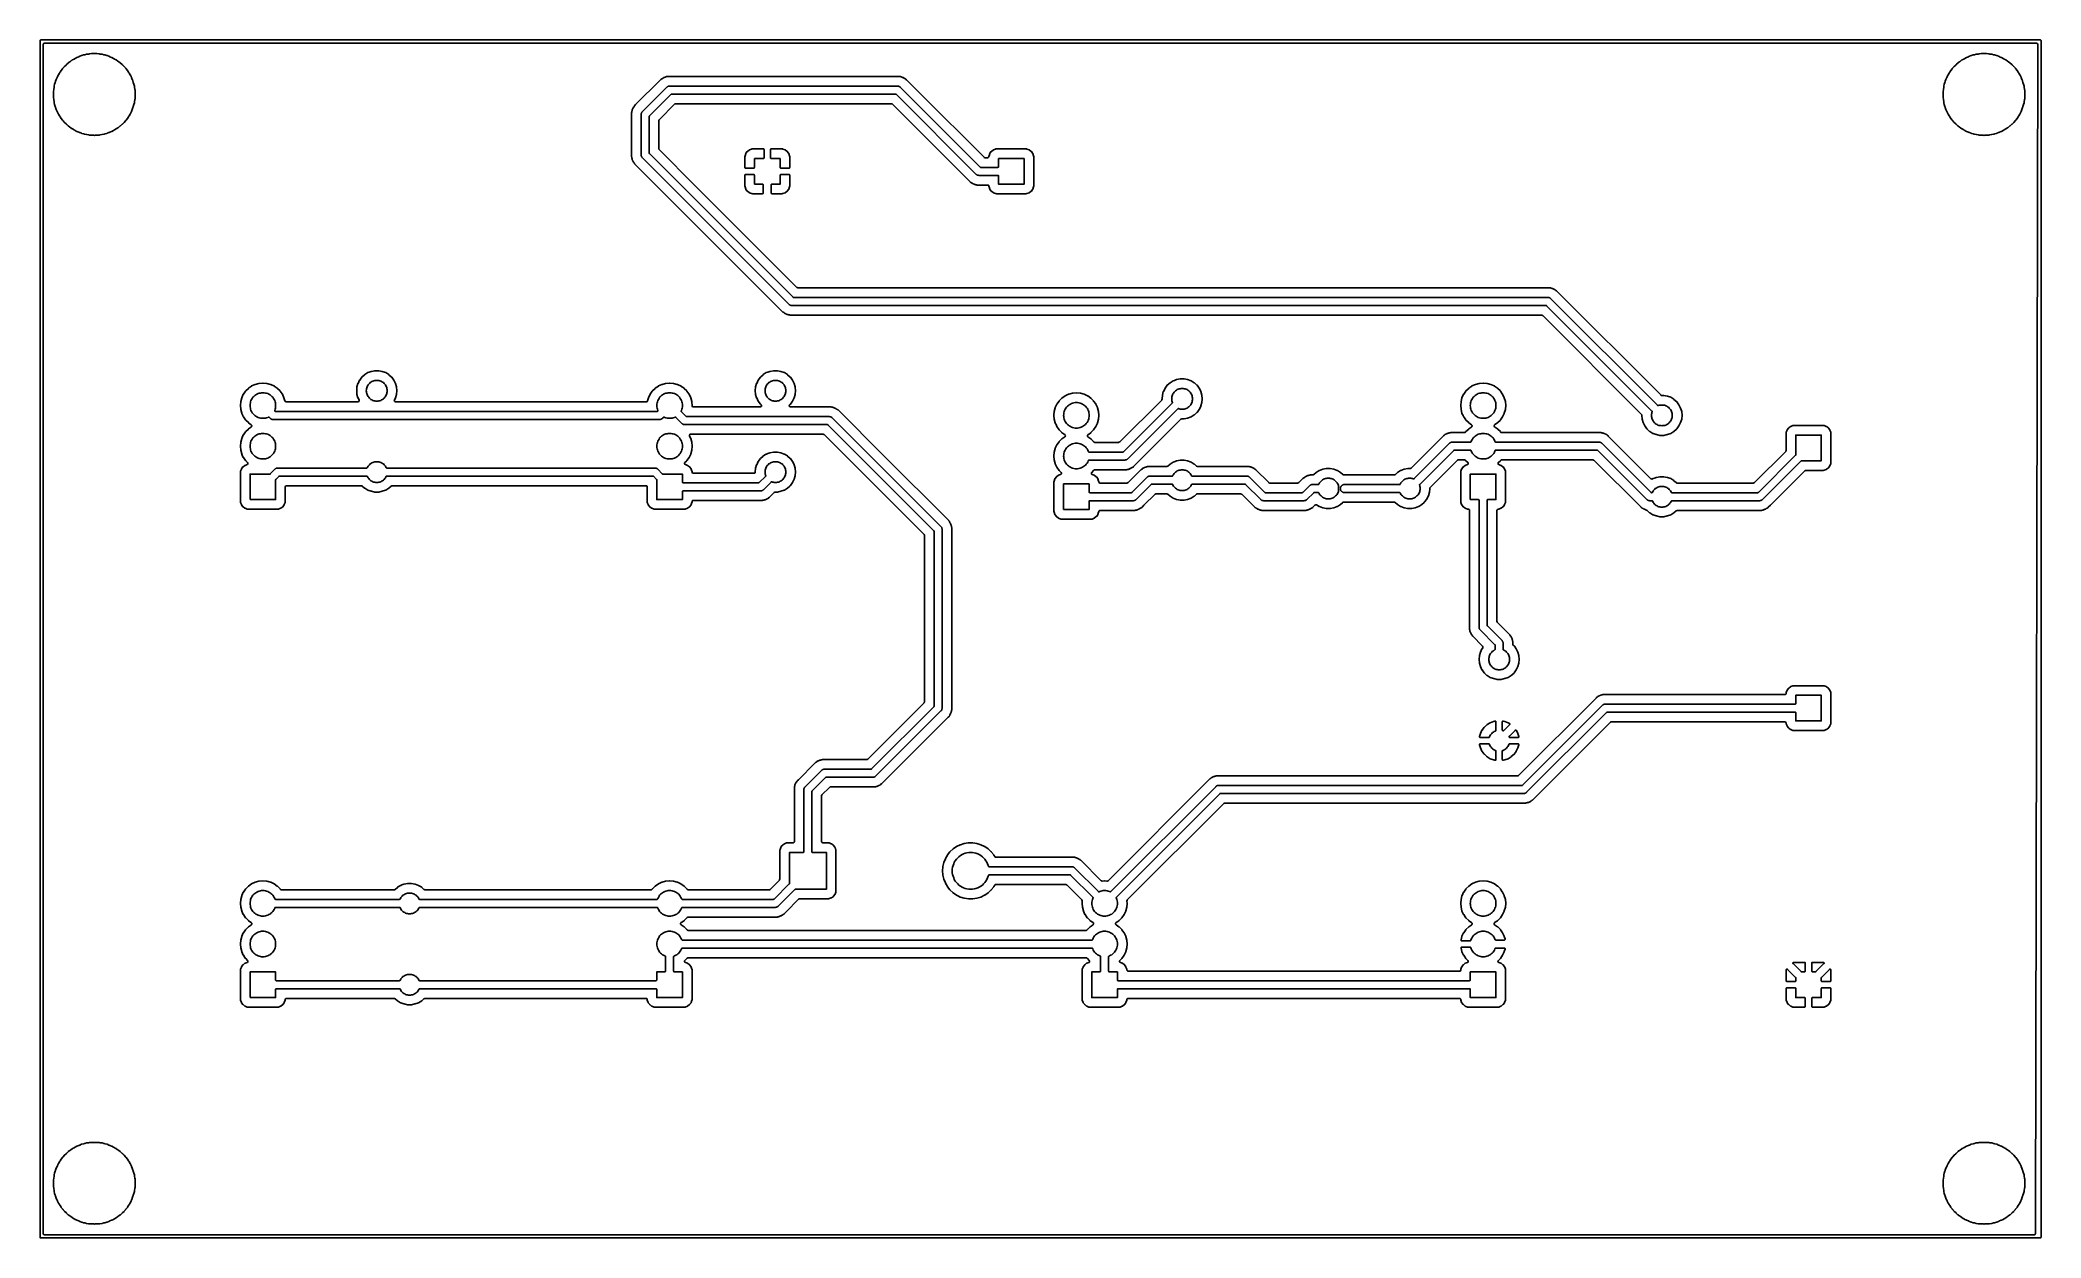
# Model space of a CAD drawing. Header units: metres. Extents: x -562 to 687, y -412 to 337.
import ezdxf

# ---------------------------------------------------------------- set-up
doc = ezdxf.new("R2010")
doc.units = ezdxf.units.M

msp = doc.modelspace()

# ---------------------------------------------------------------- linework, layer by layer
for points in [[(687.4, -411.1), (687.4, 336.1), (687.4, 336.1), (687.4, 336.1), (687.4, 336.1), (687.4, 336.1), (687.4, 336.1), (687.4, 336.1), (687.4, 336.1), (687.4, 336.2), (687.4, 336.2), (687.3, 336.2), (687.3, 336.2), (687.3, 336.2), (687.3, 336.2), (687.3, 336.2), (687.3, 336.2), (687.3, 336.3), (687.3, 336.3), (687.3, 336.3), (687.3, 336.3), (687.3, 336.3), (687.3, 336.3), (687.3, 336.3), (687.3, 336.3), (687.3, 336.3), (687.3, 336.3), (687.3, 336.4), (687.3, 336.4), (687.3, 336.4), (687.2, 336.4), (687.2, 336.4), (687.2, 336.4), (687.2, 336.4), (687.2, 336.4), (687.2, 336.4), (687.2, 336.4), (687.2, 336.4), (687.2, 336.5), (687.2, 336.5), (687.2, 336.5), (687.1, 336.5), (687.1, 336.5), (687.1, 336.5), (687.1, 336.5), (687.1, 336.5), (687.1, 336.5), (687.1, 336.5), (687.1, 336.5), (687.1, 336.5), (687, 336.5), (687, 336.5), (687, 336.5), (687, 336.5), (687, 336.5), (687, 336.5), (687, 336.5), (687, 336.6), (686.9, 336.6), (686.9, 336.6), (686.9, 336.6), (686.9, 336.6), (686.9, 336.6), (686.9, 336.6), (686.9, 336.6), (686.9, 336.6), (-561.6, 336.6), (-561.6, 336.6), (-561.7, 336.6), (-561.7, 336.6), (-561.7, 336.6), (-561.7, 336.6), (-561.7, 336.6), (-561.7, 336.6), (-561.7, 336.6), (-561.7, 336.5), (-561.8, 336.5), (-561.8, 336.5), (-561.8, 336.5), (-561.8, 336.5), (-561.8, 336.5), (-561.8, 336.5), (-561.8, 336.5), (-561.8, 336.5), (-561.8, 336.5), (-561.9, 336.5), (-561.9, 336.5), (-561.9, 336.5), (-561.9, 336.5), (-561.9, 336.5), (-561.9, 336.5), (-561.9, 336.5), (-561.9, 336.5), (-561.9, 336.5), (-562, 336.4), (-562, 336.4), (-562, 336.4), (-562, 336.4), (-562, 336.4), (-562, 336.4), (-562, 336.4), (-562, 336.4), (-562, 336.4), (-562, 336.4), (-562, 336.4), (-562, 336.3), (-562, 336.3), (-562.1, 336.3), (-562.1, 336.3), (-562.1, 336.3), (-562.1, 336.3), (-562.1, 336.3), (-562.1, 336.3), (-562.1, 336.3), (-562.1, 336.3), (-562.1, 336.2), (-562.1, 336.2), (-562.1, 336.2), (-562.1, 336.2), (-562.1, 336.2), (-562.1, 336.2), (-562.1, 336.2), (-562.1, 336.2), (-562.1, 336.1), (-562.1, 336.1), (-562.1, 336.1), (-562.1, 336.1), (-562.1, 336.1), (-562.1, 336.1), (-562.1, 336.1), (-562.1, 336.1), (-562.1, -411.1), (-562.1, -411.2), (-562.1, -411.2), (-562.1, -411.2), (-562.1, -411.2), (-562.1, -411.2), (-562.1, -411.2), (-562.1, -411.2), (-562.1, -411.2), (-562.1, -411.2), (-562.1, -411.3), (-562.1, -411.3), (-562.1, -411.3), (-562.1, -411.3), (-562.1, -411.3), (-562.1, -411.3), (-562.1, -411.3), (-562.1, -411.3), (-562.1, -411.4), (-562.1, -411.4), (-562.1, -411.4), (-562.1, -411.4), (-562.1, -411.4), (-562.1, -411.4), (-562, -411.4), (-562, -411.4), (-562, -411.4), (-562, -411.4), (-562, -411.5), (-562, -411.5), (-562, -411.5), (-562, -411.5), (-562, -411.5), (-562, -411.5), (-562, -411.5), (-562, -411.5), (-562, -411.5), (-561.9, -411.5), (-561.9, -411.5), (-561.9, -411.5), (-561.9, -411.6), (-561.9, -411.6), (-561.9, -411.6), (-561.9, -411.6), (-561.9, -411.6), (-561.9, -411.6), (-561.8, -411.6), (-561.8, -411.6), (-561.8, -411.6), (-561.8, -411.6), (-561.8, -411.6), (-561.8, -411.6), (-561.8, -411.6), (-561.8, -411.6), (-561.8, -411.6), (-561.7, -411.6), (-561.7, -411.6), (-561.7, -411.6), (-561.7, -411.6), (-561.7, -411.6), (-561.7, -411.6), (-561.7, -411.6), (-561.7, -411.6), (-561.6, -411.6), (-561.6, -411.6), (686.9, -411.6), (686.9, -411.6), (686.9, -411.6), (686.9, -411.6), (686.9, -411.6), (686.9, -411.6), (686.9, -411.6), (686.9, -411.6), (687, -411.6), (687, -411.6), (687, -411.6), (687, -411.6), (687, -411.6), (687, -411.6), (687, -411.6), (687, -411.6), (687.1, -411.6), (687.1, -411.6), (687.1, -411.6), (687.1, -411.6), (687.1, -411.6), (687.1, -411.6), (687.1, -411.6), (687.1, -411.6), (687.1, -411.6), (687.2, -411.5), (687.2, -411.5), (687.2, -411.5), (687.2, -411.5), (687.2, -411.5), (687.2, -411.5), (687.2, -411.5), (687.2, -411.5), (687.2, -411.5), (687.2, -411.5), (687.2, -411.5), (687.3, -411.5), (687.3, -411.4), (687.3, -411.4), (687.3, -411.4), (687.3, -411.4), (687.3, -411.4), (687.3, -411.4), (687.3, -411.4), (687.3, -411.4), (687.3, -411.4), (687.3, -411.4), (687.3, -411.3), (687.3, -411.3), (687.3, -411.3), (687.3, -411.3), (687.3, -411.3), (687.3, -411.3), (687.3, -411.3), (687.3, -411.3), (687.4, -411.2), (687.4, -411.2), (687.4, -411.2), (687.4, -411.2), (687.4, -411.2), (687.4, -411.2), (687.4, -411.2), (687.4, -411.2), (687.4, -411.2), (687.4, -411.1)], [(-560.1, 333.7), (-560.1, -408.8), (-560.1, -409.2), (-559.8, -409.5), (-559.3, -409.6), (683.2, -409.6), (683.5, -409.6), (683.8, -409.3), (684, -408.8), (684, -402.4), (685.4, 333.8), (685.3, 334.1), (685, 334.4), (684.6, 334.6), (-559.3, 334.6), (-559.7, 334.5), (-560, 334.2), (-560.1, 333.7)], [(-553.8, 302.6), (-553.8, 302.6), (-553.8, 302.5), (-553.8, 302.5), (-553.8, 302.5), (-553.7, 301.3), (-553.7, 301.3), (-553.7, 301), (-553.7, 301), (-553.7, 301), (-553.7, 300.9), (-553.7, 300.9), (-553.7, 300.6), (-553.7, 300.6), (-553.6, 299.4), (-553.6, 299.4), (-553.6, 299.4), (-553.6, 299.4), (-553.6, 299.3), (-553.6, 299.3), (-553.6, 299.3), (-553.6, 299.3), (-553.6, 299.3), (-553.6, 299.3), (-553.4, 298.1), (-553.3, 298.1), (-553.3, 297.8), (-553.3, 297.8), (-553.3, 297.8), (-553.3, 297.8), (-553.3, 297.8), (-553.3, 297.8), (-553.3, 297.8), (-553.3, 297.8), (-553.3, 297.7), (-553.3, 297.7), (-553.2, 297.5), (-553.2, 297.4), (-553, 296.2), (-553, 296.2), (-553, 296.2), (-553, 296.2), (-553, 296.2), (-552.6, 295), (-552.6, 295), (-552.5, 294.7), (-552.5, 294.7), (-552.5, 294.7), (-552.5, 294.7), (-552.5, 294.7), (-552.5, 294.7), (-552.5, 294.6), (-552.5, 294.6), (-552.5, 294.6), (-552.5, 294.6), (-552.4, 294.4), (-552.4, 294.4), (-552, 293.2), (-552, 293.2), (-552, 293.2), (-552, 293.2), (-552, 293.2), (-552, 293.2), (-552, 293.1), (-552, 293.1), (-552, 293.1), (-552, 293.1), (-551.5, 292), (-551.4, 292), (-551.3, 291.7), (-551.3, 291.7), (-551.3, 291.7), (-551.3, 291.7), (-551.3, 291.7), (-551.2, 291.4), (-551.2, 291.4), (-550.8, 290.6), (-550.6, 290.3), (-550.6, 290.3), (-550.6, 290.2), (-550.6, 290.2), (-550.6, 290.2), (-550, 289.2), (-549.9, 289.2), (-549.8, 288.9), (-549.8, 288.9), (-549.8, 288.9), (-549.8, 288.9), (-549.8, 288.9), (-549.8, 288.9), (-549.8, 288.9), (-549.8, 288.9), (-549.6, 288.6), (-549.6, 288.6), (-548.9, 287.6), (-548.9, 287.6), (-548.9, 287.6), (-548.9, 287.6), (-548.9, 287.6), (-548.9, 287.6), (-548.9, 287.5), (-548.9, 287.5), (-548.9, 287.5), (-548.9, 287.5), (-548.1, 286.6), (-548.1, 286.5), (-547.9, 286.3), (-547.9, 286.3), (-547.9, 286.3), (-547.9, 286.3), (-547.9, 286.3), (-547.9, 286.3), (-547.9, 286.3), (-547.9, 286.3), (-547.9, 286.3), (-547.9, 286.3), (-547.8, 286.2), (-547.7, 286.1), (-547.7, 286), (-547, 285.3), (-546.9, 285.1), (-546.9, 285.1), (-546.9, 285.1), (-546.9, 285.1), (-546.8, 285), (-545.9, 284.2), (-545.9, 284.2), (-545.7, 284), (-545.7, 284), (-545.7, 284), (-545.7, 284), (-545.7, 284), (-545.7, 284), (-545.7, 284), (-545.7, 283.9), (-545.7, 283.9), (-545.7, 283.9), (-545.5, 283.7), (-545.4, 283.7), (-544.5, 282.9), (-544.5, 282.9), (-544.5, 282.9), (-544.5, 282.9), (-544.5, 282.9), (-543.5, 282.1), (-543.5, 282.1), (-543.3, 281.9), (-543.3, 281.9), (-543.3, 281.9), (-543.3, 281.9), (-543.3, 281.9), (-543.3, 281.9), (-543.2, 281.9), (-543.2, 281.9), (-543.2, 281.9), (-543.2, 281.9), (-543, 281.7), (-542.9, 281.7), (-542.1, 281.1), (-542, 281), (-541.9, 281), (-541.9, 281), (-541.9, 281), (-541.9, 281), (-540.8, 280.4), (-540.8, 280.4), (-540.7, 280.3), (-540.6, 280.2), (-540.5, 280.2), (-540.5, 280.2), (-540.5, 280.2), (-540.5, 280.2), (-540.4, 280.1), (-540.2, 280.1), (-540.2, 280), (-539.5, 279.7), (-539.1, 279.5), (-539.1, 279.4), (-539.1, 279.4), (-539.1, 279.4), (-539.1, 279.4), (-537.9, 279), (-537.9, 279), (-537.7, 278.8), (-537.7, 278.8), (-537.6, 278.8), (-537.6, 278.8), (-537.6, 278.8), (-537.6, 278.8), (-537.6, 278.8), (-537.6, 278.8), (-537.6, 278.8), (-537.6, 278.8), (-537.6, 278.8), (-537.3, 278.7), (-537.3, 278.7), (-536.2, 278.3), (-536.1, 278.3), (-536.1, 278.3), (-536.1, 278.3), (-536.1, 278.2), (-534.9, 277.9), (-534.9, 277.9), (-534.8, 277.9), (-534.6, 277.8), (-534.6, 277.8), (-534.6, 277.8), (-534.6, 277.8), (-534.6, 277.8), (-534.4, 277.8), (-534.3, 277.8), (-534.2, 277.8), (-533.1, 277.5), (-533, 277.5), (-533, 277.5), (-533, 277.5), (-533, 277.5), (-531.8, 277.3), (-531.7, 277.3), (-531.5, 277.2), (-531.5, 277.2), (-531.4, 277.2), (-531.4, 277.2), (-531.4, 277.2), (-531.4, 277.2), (-531.4, 277.2), (-531.4, 277.2), (-531.4, 277.2), (-531.1, 277.2), (-531.1, 277.2), (-530.4, 277.1), (-529.9, 277.1), (-529.9, 277.1), (-529.9, 277.1), (-529.9, 277.1), (-529.9, 277.1), (-529.9, 277.1), (-529.8, 277.1), (-529.8, 277.1), (-529.8, 277.1), (-529.8, 277.1), (-528.6, 277.1), (-528.6, 277.1), (-528.3, 277), (-528.3, 277), (-528.3, 277), (-528.2, 277), (-528.2, 277), (-528.2, 277), (-528.2, 277), (-528.2, 277), (-528.2, 277), (-528.2, 277), (-527.9, 277.1), (-527.9, 277.1), (-526.7, 277.1), (-526.6, 277.1), (-526.6, 277.1), (-526.6, 277.1), (-526.6, 277.1), (-525.4, 277.2), (-525.4, 277.2), (-525.1, 277.2), (-525.1, 277.2), (-525, 277.2), (-525, 277.2), (-525, 277.2), (-525, 277.2), (-525, 277.2), (-525, 277.2), (-525, 277.2), (-525, 277.2), (-524.7, 277.3), (-524.7, 277.3), (-523.5, 277.5), (-523.5, 277.5), (-523.4, 277.5), (-523.4, 277.5), (-523.4, 277.5), (-522.2, 277.8), (-522.2, 277.8), (-521.9, 277.8), (-521.9, 277.8), (-521.9, 277.8), (-521.9, 277.8), (-521.9, 277.8), (-521.6, 277.9), (-521.6, 277.9), (-520.4, 278.2), (-520.4, 278.3), (-520.3, 278.3), (-520.3, 278.3), (-520.3, 278.3), (-519.2, 278.7), (-519.1, 278.7), (-518.9, 278.8), (-518.9, 278.8), (-518.8, 278.8), (-518.8, 278.8), (-518.8, 278.8), (-518.5, 279), (-518.5, 279), (-517.4, 279.4), (-517.4, 279.4), (-517.4, 279.4), (-517.3, 279.4), (-517.3, 279.5), (-516.2, 280), (-516.2, 280.1), (-516, 280.2), (-516, 280.2), (-515.9, 280.2), (-515.9, 280.2), (-515.9, 280.2), (-515.7, 280.4), (-515.6, 280.4), (-514.6, 281), (-514.6, 281), (-514.5, 281), (-514.5, 281), (-514.5, 281), (-513.5, 281.7), (-513.5, 281.7), (-513.3, 281.9), (-513.2, 281.9), (-513.2, 281.9), (-513.2, 281.9), (-513.2, 281.9), (-513, 282.1), (-513, 282.1), (-512, 282.9), (-512, 282.9), (-511.9, 282.9), (-511.9, 282.9), (-511.9, 282.9), (-511, 283.7), (-511, 283.7), (-510.8, 283.9), (-510.8, 283.9), (-510.8, 284), (-510.7, 284), (-510.7, 284), (-510.5, 284.2), (-510.5, 284.2), (-509.6, 285), (-509.6, 285.1), (-509.6, 285.1), (-509.6, 285.1), (-509.6, 285.1), (-508.8, 286), (-508.8, 286.1), (-508.6, 286.3), (-508.6, 286.3), (-508.6, 286.3), (-508.6, 286.3), (-508.6, 286.3), (-508.5, 286.3), (-508.4, 286.5), (-508.4, 286.6), (-507.6, 287.5), (-507.6, 287.5), (-507.6, 287.5), (-507.6, 287.6), (-507.5, 287.6), (-506.9, 288.6), (-506.9, 288.6), (-506.7, 288.9), (-506.7, 288.9), (-506.7, 288.9), (-506.7, 288.9), (-506.7, 288.9), (-506.5, 289.2), (-506.5, 289.2), (-505.9, 290.2), (-505.8, 290.2), (-505.8, 290.2), (-505.8, 290.3), (-505.8, 290.3), (-505.3, 291.4), (-505.3, 291.4), (-505.2, 291.7), (-505.1, 291.7), (-505.1, 291.7), (-505.1, 291.7), (-505.1, 291.7), (-505, 292), (-505, 292), (-504.5, 293.1), (-504.5, 293.1), (-504.5, 293.2), (-504.5, 293.2), (-504.5, 293.2), (-504.1, 294.4), (-504.1, 294.4), (-504, 294.6), (-504, 294.7), (-504, 294.7), (-504, 294.7), (-503.9, 294.7), (-503.9, 295), (-503.9, 295), (-503.5, 296.2), (-503.5, 296.2), (-503.5, 296.2), (-503.5, 296.2), (-503.5, 296.2), (-503.2, 297.4), (-503.2, 297.5), (-503.2, 297.7), (-503.2, 297.8), (-503.2, 297.8), (-503.2, 297.8), (-503.2, 297.8), (-503.1, 298.1), (-503.1, 298.1), (-502.9, 299.3), (-502.9, 299.3), (-502.9, 299.3), (-502.9, 299.3), (-502.9, 299.4), (-502.9, 299.4), (-502.9, 299.4), (-502.9, 299.4), (-502.8, 299.9), (-502.8, 300.6), (-502.8, 300.6), (-502.8, 300.9), (-502.8, 300.9), (-502.8, 300.9), (-502.8, 301), (-502.8, 301), (-502.8, 301.4), (-502.8, 301.4), (-502.7, 302.5), (-502.7, 302.5), (-502.7, 302.6), (-502.7, 302.6), (-502.7, 302.6), (-502.8, 303.7), (-502.8, 303.7), (-502.8, 304.1), (-502.8, 304.2), (-502.8, 304.2), (-502.8, 304.2), (-502.8, 304.2), (-502.8, 304.2), (-502.8, 304.5), (-502.8, 304.5), (-502.8, 305.2), (-502.9, 305.7), (-502.9, 305.7), (-502.9, 305.8), (-502.9, 305.8), (-502.9, 305.8), (-502.9, 305.8), (-502.9, 305.8), (-502.9, 305.8), (-503.1, 307), (-503.1, 307), (-503.2, 307.3), (-503.2, 307.3), (-503.2, 307.3), (-503.2, 307.4), (-503.2, 307.4), (-503.2, 307.7), (-503.2, 307.7), (-503.5, 308.9), (-503.5, 308.9), (-503.5, 308.9), (-503.5, 308.9), (-503.5, 308.9), (-503.5, 308.9), (-503.9, 310.1), (-503.9, 310.1), (-503.9, 310.4), (-504, 310.4), (-504, 310.4), (-504, 310.4), (-504, 310.4), (-504, 310.4), (-504, 310.5), (-504, 310.5), (-504, 310.5), (-504.1, 310.7), (-504.1, 310.8), (-504.4, 311.8), (-504.5, 311.9), (-504.5, 311.9), (-504.5, 312), (-504.5, 312), (-504.5, 312), (-504.5, 312), (-504.5, 312), (-504.5, 312), (-504.5, 312), (-504.7, 312.6), (-505, 313.1), (-505, 313.1), (-505.1, 313.4), (-505.1, 313.4), (-505.1, 313.4), (-505.1, 313.4), (-505.2, 313.5), (-505.2, 313.6), (-505.3, 313.7), (-505.3, 313.7), (-505.5, 314.1), (-505.8, 314.8), (-505.8, 314.9), (-505.8, 314.9), (-505.8, 314.9), (-505.9, 314.9), (-506.5, 315.9), (-506.5, 316), (-506.7, 316.2), (-506.7, 316.2), (-506.7, 316.2), (-506.7, 316.2), (-506.7, 316.3), (-506.9, 316.5), (-506.9, 316.5), (-507.5, 317.6), (-507.5, 317.6), (-507.5, 317.6), (-507.6, 317.6), (-507.6, 317.6), (-507.6, 317.6), (-507.6, 317.6), (-508.4, 318.6), (-508.4, 318.6), (-508.5, 318.8), (-508.6, 318.8), (-508.6, 318.8), (-508.6, 318.8), (-508.6, 318.8), (-508.6, 318.8), (-508.6, 318.8), (-508.6, 318.8), (-508.6, 318.9), (-508.7, 319), (-508.8, 319.1), (-508.8, 319.1), (-509.6, 320), (-509.6, 320), (-509.6, 320), (-509.6, 320), (-509.6, 320.1), (-509.6, 320.1), (-509.6, 320.1), (-510.5, 320.9), (-510.5, 320.9), (-510.6, 320.9), (-510.7, 321.1), (-510.7, 321.1), (-510.7, 321.2), (-510.7, 321.2), (-510.7, 321.2), (-510.7, 321.2), (-510.8, 321.2), (-510.8, 321.2), (-510.8, 321.2), (-510.8, 321.2), (-511, 321.4), (-511, 321.4), (-511.9, 322.2), (-511.9, 322.2), (-511.9, 322.2), (-511.9, 322.2), (-512, 322.3), (-512, 322.3), (-512, 322.3), (-512, 322.3), (-512, 322.3), (-512, 322.3), (-513, 323), (-513, 323), (-513.2, 323.2), (-513.2, 323.2), (-513.2, 323.2), (-513.2, 323.2), (-513.2, 323.2), (-513.2, 323.2), (-513.2, 323.2), (-513.2, 323.2), (-513.3, 323.2), (-513.3, 323.2), (-513.5, 323.4), (-513.5, 323.4), (-514.5, 324.1), (-514.5, 324.1), (-514.5, 324.1), (-514.6, 324.1), (-514.6, 324.2), (-515.6, 324.7), (-515.7, 324.8), (-515.9, 324.9), (-515.9, 324.9), (-515.9, 324.9), (-515.9, 324.9), (-515.9, 324.9), (-515.9, 324.9), (-515.9, 324.9), (-515.9, 324.9), (-516, 324.9), (-516, 324.9), (-516.2, 325.1), (-516.2, 325.1), (-517.3, 325.7), (-517.3, 325.7), (-517.3, 325.7), (-517.4, 325.7), (-517.4, 325.7), (-517.4, 325.7), (-517.4, 325.7), (-517.4, 325.7), (-518.5, 326.1), (-518.5, 326.2), (-518.8, 326.3), (-518.8, 326.3), (-518.8, 326.3), (-518.8, 326.3), (-518.8, 326.3), (-518.8, 326.3), (-518.8, 326.3), (-518.9, 326.3), (-518.9, 326.3), (-518.9, 326.3), (-519.1, 326.4), (-519.2, 326.4), (-520.3, 326.9), (-520.3, 326.9), (-520.3, 326.9), (-520.4, 326.9), (-520.4, 326.9), (-521.6, 327.2), (-521.6, 327.2), (-521.9, 327.3), (-521.9, 327.3), (-521.9, 327.3), (-521.9, 327.3), (-521.9, 327.3), (-522.2, 327.3), (-522.2, 327.3), (-523.4, 327.7), (-523.4, 327.7), (-523.4, 327.7), (-523.5, 327.7), (-523.5, 327.7), (-524.7, 327.8), (-524.7, 327.8), (-525, 327.9), (-525, 327.9), (-525, 327.9), (-525, 327.9), (-525, 327.9), (-525, 327.9), (-525, 327.9), (-525, 327.9), (-525, 327.9), (-525.1, 327.9), (-525.1, 327.9), (-525.1, 327.9), (-525.4, 327.9), (-525.4, 327.9), (-526.6, 328.1), (-526.6, 328.1), (-526.6, 328.1), (-526.6, 328.1), (-526.7, 328.1), (-527.9, 328.1), (-527.9, 328.1), (-528.2, 328.1), (-528.2, 328.1), (-528.2, 328.1), (-528.2, 328.1), (-528.2, 328.1), (-528.2, 328.1), (-528.2, 328.1), (-528.2, 328.1), (-528.3, 328.1), (-528.3, 328.1), (-528.3, 328.1), (-528.3, 328.1), (-528.6, 328.1), (-528.6, 328.1), (-529.8, 328.1), (-529.8, 328.1), (-529.8, 328.1), (-529.8, 328.1), (-529.8, 328.1), (-529.8, 328.1), (-529.9, 328.1), (-529.9, 328.1), (-529.9, 328.1), (-529.9, 328.1), (-531.1, 327.9), (-531.1, 327.9), (-531.4, 327.9), (-531.4, 327.9), (-531.4, 327.9), (-531.4, 327.9), (-531.4, 327.9), (-531.4, 327.9), (-531.4, 327.9), (-531.4, 327.9), (-531.5, 327.9), (-531.5, 327.9), (-531.7, 327.8), (-531.8, 327.8), (-533, 327.7), (-533, 327.7), (-533, 327.7), (-533, 327.7), (-533, 327.7), (-533, 327.7), (-533.1, 327.7), (-534.2, 327.3), (-534.3, 327.3), (-534.6, 327.3), (-534.6, 327.3), (-534.6, 327.3), (-534.6, 327.3), (-534.6, 327.3), (-534.6, 327.3), (-534.6, 327.3), (-534.6, 327.3), (-534.6, 327.3), (-534.6, 327.3), (-534.7, 327.2), (-534.9, 327.2), (-534.9, 327.2), (-536.1, 326.9), (-536.1, 326.9), (-536.1, 326.9), (-536.1, 326.9), (-536.2, 326.9), (-537.3, 326.4), (-537.3, 326.4), (-537.6, 326.3), (-537.6, 326.3), (-537.6, 326.3), (-537.6, 326.3), (-537.6, 326.3), (-537.6, 326.3), (-537.6, 326.3), (-537.6, 326.3), (-537.7, 326.3), (-537.7, 326.3), (-537.9, 326.2), (-537.9, 326.1), (-539.1, 325.7), (-539.1, 325.7), (-539.1, 325.7), (-539.1, 325.7), (-539.1, 325.7), (-540.2, 325.1), (-540.2, 325.1), (-540.5, 324.9), (-540.5, 324.9), (-540.5, 324.9), (-540.5, 324.9), (-540.5, 324.9), (-540.5, 324.9), (-540.5, 324.9), (-540.5, 324.9), (-540.6, 324.9), (-540.6, 324.9), (-540.8, 324.8), (-540.8, 324.7), (-541.9, 324.2), (-541.9, 324.1), (-541.9, 324.1), (-541.9, 324.1), (-541.9, 324.1), (-541.9, 324.1), (-542, 324.1), (-542, 324.1), (-542.9, 323.4), (-543, 323.4), (-543.2, 323.2), (-543.2, 323.2), (-543.2, 323.2), (-543.2, 323.2), (-543.2, 323.2), (-543.2, 323.2), (-543.2, 323.2), (-543.3, 323.2), (-543.3, 323.2), (-543.3, 323.2), (-543.5, 323), (-543.5, 323), (-544.5, 322.3), (-544.5, 322.3), (-544.5, 322.3), (-544.5, 322.3), (-544.5, 322.2), (-544.5, 322.2), (-544.5, 322.2), (-544.5, 322.2), (-544.5, 322.2), (-545.4, 321.4), (-545.5, 321.4), (-545.7, 321.2), (-545.7, 321.2), (-545.7, 321.2), (-545.7, 321.2), (-545.7, 321.2), (-545.7, 321.2), (-545.7, 321.2), (-545.7, 321.2), (-545.7, 321.2), (-545.7, 321.1), (-545.8, 321.1), (-545.9, 320.9), (-545.9, 320.9), (-546.8, 320.1), (-546.9, 320.1), (-546.9, 320.1), (-546.9, 320), (-546.9, 320), (-547.7, 319.1), (-547.7, 319.1), (-547.8, 319), (-547.9, 318.9), (-547.9, 318.8), (-547.9, 318.8), (-547.9, 318.8), (-547.9, 318.8), (-547.9, 318.8), (-547.9, 318.8), (-547.9, 318.8), (-547.9, 318.8), (-547.9, 318.8), (-548.1, 318.6), (-548.1, 318.6), (-548.9, 317.6), (-548.9, 317.6), (-548.9, 317.6), (-548.9, 317.6), (-548.9, 317.6), (-548.9, 317.6), (-548.9, 317.6), (-548.9, 317.6), (-548.9, 317.6), (-548.9, 317.6), (-549.6, 316.5), (-549.6, 316.5), (-549.8, 316.3), (-549.8, 316.3), (-549.8, 316.2), (-549.8, 316.2), (-549.8, 316.2), (-549.8, 316.2), (-549.8, 316.2), (-549.8, 316.2), (-549.8, 316.2), (-549.8, 316.2), (-549.9, 316), (-550, 315.9), (-550.6, 314.9), (-550.6, 314.9), (-550.6, 314.9), (-550.6, 314.9), (-550.6, 314.8), (-551.2, 313.7), (-551.2, 313.7), (-551.2, 313.7), (-551.3, 313.5), (-551.3, 313.5), (-551.3, 313.4), (-551.3, 313.4), (-551.3, 313.4), (-551.3, 313.4), (-551.3, 313.4), (-551.3, 313.4), (-551.3, 313.4), (-551.3, 313.4), (-551.3, 313.4), (-551.3, 313.4), (-551.3, 313.4), (-551.3, 313.4), (-551.4, 313.1), (-551.5, 313.1), (-552, 312), (-552, 312), (-552, 312), (-552, 312), (-552, 312), (-552, 312), (-552, 311.9), (-552, 311.9), (-552, 311.9), (-552, 311.9), (-552.4, 310.8), (-552.4, 310.7), (-552.5, 310.5), (-552.5, 310.5), (-552.5, 310.5), (-552.5, 310.5), (-552.5, 310.5), (-552.5, 310.5), (-552.5, 310.5), (-552.5, 310.4), (-552.5, 310.4), (-552.5, 310.4), (-552.6, 310.1), (-552.6, 310.1), (-553, 308.9), (-553, 308.9), (-553, 308.9), (-553, 308.9), (-553, 308.9), (-553, 308.9), (-553, 308.9), (-553, 308.9), (-553, 308.9), (-553.2, 307.7), (-553.2, 307.7), (-553.3, 307.4), (-553.3, 307.4), (-553.3, 307.4), (-553.3, 307.3), (-553.3, 307.3), (-553.3, 307.3), (-553.3, 307.3), (-553.3, 307.3), (-553.3, 307.3), (-553.3, 307.3), (-553.3, 307), (-553.4, 307), (-553.6, 305.8), (-553.6, 305.8), (-553.6, 305.8), (-553.6, 305.8), (-553.6, 305.8), (-553.6, 305.8), (-553.6, 305.8), (-553.6, 305.7), (-553.6, 305.7), (-553.6, 305.7), (-553.7, 304.5), (-553.7, 304.5), (-553.7, 304.2), (-553.7, 304.2), (-553.7, 304.2), (-553.7, 304.1), (-553.7, 304.1), (-553.7, 303.8), (-553.7, 303.8), (-553.8, 302.6), (-553.8, 302.6), (-553.8, 302.6), (-553.8, 302.6), (-553.8, 302.6), (-553.8, 302.6), (-553.8, 302.6)], [(626.2, 302.6), (626.2, 302.6), (626.2, 302.6), (626.2, 302.5), (626.2, 302.5), (626.3, 301.3), (626.3, 301.3), (626.3, 301), (626.3, 301), (626.3, 301), (626.3, 301), (626.3, 301), (626.3, 301), (626.3, 300.9), (626.3, 300.9), (626.3, 300.9), (626.3, 300.9), (626.3, 300.6), (626.3, 300.6), (626.4, 299.4), (626.4, 299.4), (626.4, 299.4), (626.4, 299.4), (626.4, 299.3), (626.4, 299.3), (626.4, 299.3), (626.4, 299.3), (626.4, 299.3), (626.4, 299.3), (626.6, 298.1), (626.7, 298.1), (626.7, 297.8), (626.7, 297.8), (626.7, 297.8), (626.7, 297.8), (626.7, 297.8), (626.7, 297.8), (626.7, 297.8), (626.7, 297.8), (626.7, 297.7), (626.7, 297.7), (626.8, 297.5), (626.8, 297.4), (627, 296.2), (627, 296.2), (627, 296.2), (627, 296.2), (627, 296.2), (627.4, 295), (627.4, 295), (627.5, 294.7), (627.5, 294.7), (627.5, 294.7), (627.5, 294.7), (627.5, 294.7), (627.5, 294.7), (627.5, 294.6), (627.5, 294.6), (627.5, 294.6), (627.5, 294.6), (627.6, 294.4), (627.6, 294.4), (628, 293.2), (628, 293.2), (628, 293.2), (628, 293.2), (628, 293.2), (628, 293.2), (628, 293.1), (628, 293.1), (628, 293.1), (628, 293.1), (628.5, 292), (628.6, 292), (628.7, 291.7), (628.7, 291.7), (628.7, 291.7), (628.7, 291.7), (628.7, 291.7), (628.8, 291.4), (628.8, 291.4), (629.2, 290.6), (629.4, 290.3), (629.4, 290.3), (629.4, 290.2), (629.4, 290.2), (629.4, 290.2), (630, 289.2), (630.1, 289.2), (630.2, 288.9), (630.2, 288.9), (630.2, 288.9), (630.2, 288.9), (630.2, 288.9), (630.2, 288.9), (630.2, 288.9), (630.2, 288.9), (630.4, 288.6), (630.4, 288.6), (631.1, 287.6), (631.1, 287.6), (631.1, 287.6), (631.1, 287.6), (631.1, 287.6), (631.1, 287.6), (631.1, 287.5), (631.1, 287.5), (631.1, 287.5), (631.1, 287.5), (631.9, 286.6), (631.9, 286.5), (632.1, 286.3), (632.1, 286.3), (632.1, 286.3), (632.1, 286.3), (632.1, 286.3), (632.1, 286.3), (632.1, 286.3), (632.1, 286.3), (632.1, 286.3), (632.1, 286.3), (632.2, 286.2), (632.3, 286.1), (632.3, 286), (633, 285.3), (633.1, 285.1), (633.1, 285.1), (633.1, 285.1), (633.1, 285.1), (633.2, 285), (634.1, 284.2), (634.1, 284.2), (634.3, 284), (634.3, 284), (634.3, 284), (634.3, 284), (634.3, 284), (634.3, 284), (634.3, 284), (634.3, 283.9), (634.3, 283.9), (634.3, 283.9), (634.5, 283.7), (634.6, 283.7), (635.5, 282.9), (635.5, 282.9), (635.5, 282.9), (635.5, 282.9), (635.5, 282.9), (636.5, 282.1), (636.5, 282.1), (636.7, 281.9), (636.7, 281.9), (636.7, 281.9), (636.7, 281.9), (636.7, 281.9), (636.7, 281.9), (636.8, 281.9), (636.8, 281.9), (636.8, 281.9), (636.8, 281.9), (637, 281.7), (637.1, 281.7), (637.9, 281.1), (638, 281), (638.1, 281), (638.1, 281), (638.1, 281), (638.1, 281), (639.2, 280.4), (639.2, 280.4), (639.3, 280.3), (639.4, 280.2), (639.5, 280.2), (639.5, 280.2), (639.5, 280.2), (639.5, 280.2), (639.6, 280.1), (639.8, 280.1), (639.8, 280), (640.5, 279.7), (640.9, 279.5), (640.9, 279.4), (640.9, 279.4), (640.9, 279.4), (640.9, 279.4), (642.1, 279), (642.1, 279), (642.3, 278.8), (642.3, 278.8), (642.4, 278.8), (642.4, 278.8), (642.4, 278.8), (642.4, 278.8), (642.4, 278.8), (642.4, 278.8), (642.4, 278.8), (642.4, 278.8), (642.4, 278.8), (642.7, 278.7), (642.7, 278.7), (643.8, 278.3), (643.9, 278.3), (643.9, 278.3), (643.9, 278.3), (643.9, 278.2), (645.1, 277.9), (645.1, 277.9), (645.2, 277.9), (645.4, 277.8), (645.4, 277.8), (645.4, 277.8), (645.4, 277.8), (645.4, 277.8), (645.6, 277.8), (645.7, 277.8), (645.8, 277.8), (646.9, 277.5), (647, 277.5), (647, 277.5), (647, 277.5), (647, 277.5), (648.2, 277.3), (648.3, 277.3), (648.5, 277.2), (648.5, 277.2), (648.6, 277.2), (648.6, 277.2), (648.6, 277.2), (648.6, 277.2), (648.6, 277.2), (648.6, 277.2), (648.6, 277.2), (648.9, 277.2), (648.9, 277.2), (649.6, 277.1), (650.1, 277.1), (650.1, 277.1), (650.1, 277.1), (650.1, 277.1), (650.1, 277.1), (650.1, 277.1), (650.2, 277.1), (650.2, 277.1), (650.2, 277.1), (650.2, 277.1), (651.4, 277.1), (651.4, 277.1), (651.7, 277), (651.7, 277), (651.7, 277), (651.8, 277), (651.8, 277), (651.8, 277), (651.8, 277), (651.8, 277), (651.8, 277), (651.8, 277), (652.1, 277.1), (652.1, 277.1), (653.3, 277.1), (653.4, 277.1), (653.4, 277.1), (653.4, 277.1), (653.4, 277.1), (654.6, 277.2), (654.6, 277.2), (654.9, 277.2), (654.9, 277.2), (655, 277.2), (655, 277.2), (655, 277.2), (655, 277.2), (655, 277.2), (655, 277.2), (655, 277.2), (655, 277.2), (655.3, 277.3), (655.3, 277.3), (656.5, 277.5), (656.5, 277.5), (656.6, 277.5), (656.6, 277.5), (656.6, 277.5), (657.8, 277.8), (657.8, 277.8), (658.1, 277.8), (658.1, 277.8), (658.1, 277.8), (658.1, 277.8), (658.1, 277.8), (658.4, 277.9), (658.4, 277.9), (659.6, 278.2), (659.6, 278.3), (659.7, 278.3), (659.7, 278.3), (659.7, 278.3), (660.8, 278.7), (660.9, 278.7), (661.1, 278.8), (661.1, 278.8), (661.2, 278.8), (661.2, 278.8), (661.2, 278.8), (661.5, 279), (661.5, 279), (662.6, 279.4), (662.6, 279.4), (662.6, 279.4), (662.7, 279.4), (662.7, 279.5), (663.8, 280), (663.8, 280.1), (664, 280.2), (664, 280.2), (664.1, 280.2), (664.1, 280.2), (664.1, 280.2), (664.3, 280.4), (664.4, 280.4), (665.4, 281), (665.4, 281), (665.5, 281), (665.5, 281), (665.5, 281), (666.5, 281.7), (666.5, 281.7), (666.7, 281.9), (666.8, 281.9), (666.8, 281.9), (666.8, 281.9), (666.8, 281.9), (667, 282.1), (667, 282.1), (668, 282.9), (668, 282.9), (668.1, 282.9), (668.1, 282.9), (668.1, 282.9), (669, 283.7), (669, 283.7), (669.2, 283.9), (669.2, 283.9), (669.2, 284), (669.3, 284), (669.3, 284), (669.5, 284.2), (669.5, 284.2), (670.4, 285), (670.4, 285.1), (670.4, 285.1), (670.4, 285.1), (670.4, 285.1), (671.2, 286), (671.2, 286.1), (671.4, 286.3), (671.4, 286.3), (671.4, 286.3), (671.4, 286.3), (671.4, 286.3), (671.5, 286.3), (671.6, 286.5), (671.6, 286.6), (672.4, 287.5), (672.4, 287.5), (672.4, 287.5), (672.4, 287.6), (672.5, 287.6), (673.1, 288.6), (673.1, 288.6), (673.3, 288.9), (673.3, 288.9), (673.3, 288.9), (673.3, 288.9), (673.3, 288.9), (673.5, 289.2), (673.5, 289.2), (674.1, 290.2), (674.2, 290.2), (674.2, 290.2), (674.2, 290.3), (674.2, 290.3), (674.7, 291.4), (674.7, 291.4), (674.8, 291.7), (674.9, 291.7), (674.9, 291.7), (674.9, 291.7), (674.9, 291.7), (675, 292), (675, 292), (675.5, 293.1), (675.5, 293.1), (675.5, 293.2), (675.5, 293.2), (675.5, 293.2), (675.9, 294.4), (675.9, 294.4), (676, 294.6), (676, 294.7), (676, 294.7), (676, 294.7), (676.1, 294.7), (676.1, 295), (676.1, 295), (676.5, 296.2), (676.5, 296.2), (676.5, 296.2), (676.5, 296.2), (676.5, 296.2), (676.8, 297.4), (676.8, 297.5), (676.8, 297.7), (676.8, 297.8), (676.8, 297.8), (676.8, 297.8), (676.8, 297.8), (676.9, 298.1), (676.9, 298.1), (677.1, 299.3), (677.1, 299.3), (677.1, 299.3), (677.1, 299.3), (677.1, 299.4), (677.1, 299.4), (677.1, 299.4), (677.1, 299.4), (677.2, 299.9), (677.2, 300.6), (677.2, 300.6), (677.2, 300.9), (677.2, 300.9), (677.2, 300.9), (677.2, 301), (677.2, 301), (677.2, 301.4), (677.2, 301.4), (677.3, 302.5), (677.3, 302.5), (677.3, 302.6), (677.3, 302.6), (677.3, 302.6), (677.2, 303.7), (677.2, 303.7), (677.2, 304.1), (677.2, 304.2), (677.2, 304.2), (677.2, 304.2), (677.2, 304.2), (677.2, 304.2), (677.2, 304.5), (677.2, 304.5), (677.2, 305.2), (677.1, 305.7), (677.1, 305.7), (677.1, 305.8), (677.1, 305.8), (677.1, 305.8), (677.1, 305.8), (677.1, 305.8), (677.1, 305.8), (676.9, 307), (676.9, 307), (676.8, 307.3), (676.8, 307.3), (676.8, 307.3), (676.8, 307.4), (676.8, 307.4), (676.8, 307.7), (676.8, 307.7), (676.5, 308.9), (676.5, 308.9), (676.5, 308.9), (676.5, 308.9), (676.5, 308.9), (676.5, 308.9), (676.1, 310.1), (676.1, 310.1), (676.1, 310.4), (676, 310.4), (676, 310.4), (676, 310.4), (676, 310.4), (676, 310.4), (676, 310.5), (676, 310.5), (676, 310.5), (675.9, 310.7), (675.9, 310.8), (675.6, 311.8), (675.5, 311.9), (675.5, 311.9), (675.5, 312), (675.5, 312), (675.5, 312), (675.5, 312), (675.5, 312), (675.5, 312), (675.5, 312), (675.3, 312.6), (675, 313.1), (675, 313.1), (674.9, 313.4), (674.9, 313.4), (674.9, 313.4), (674.9, 313.4), (674.8, 313.5), (674.8, 313.6), (674.7, 313.7), (674.7, 313.7), (674.5, 314.1), (674.2, 314.8), (674.2, 314.9), (674.2, 314.9), (674.2, 314.9), (674.1, 314.9), (673.5, 315.9), (673.5, 316), (673.3, 316.2), (673.3, 316.2), (673.3, 316.2), (673.3, 316.2), (673.3, 316.3), (673.1, 316.5), (673.1, 316.5), (672.5, 317.6), (672.5, 317.6), (672.5, 317.6), (672.4, 317.6), (672.4, 317.6), (672.4, 317.6), (672.4, 317.6), (671.6, 318.6), (671.6, 318.6), (671.5, 318.8), (671.4, 318.8), (671.4, 318.8), (671.4, 318.8), (671.4, 318.8), (671.4, 318.8), (671.4, 318.8), (671.4, 318.8), (671.4, 318.9), (671.3, 319), (671.2, 319.1), (671.2, 319.1), (670.4, 320), (670.4, 320), (670.4, 320), (670.4, 320), (670.4, 320.1), (670.4, 320.1), (670.4, 320.1), (669.5, 320.9), (669.5, 320.9), (669.4, 320.9), (669.3, 321.1), (669.3, 321.1), (669.3, 321.2), (669.3, 321.2), (669.3, 321.2), (669.3, 321.2), (669.3, 321.2), (669.3, 321.2), (669.2, 321.2), (669.2, 321.2), (669.2, 321.2), (669.2, 321.2), (669, 321.4), (669, 321.4), (668.1, 322.2), (668.1, 322.2), (668.1, 322.2), (668.1, 322.2), (668, 322.3), (668, 322.3), (668, 322.3), (668, 322.3), (668, 322.3), (668, 322.3), (667, 323), (667, 323), (666.8, 323.2), (666.8, 323.2), (666.8, 323.2), (666.8, 323.2), (666.8, 323.2), (666.8, 323.2), (666.8, 323.2), (666.8, 323.2), (666.7, 323.2), (666.7, 323.2), (666.5, 323.4), (666.5, 323.4), (665.5, 324.1), (665.5, 324.1), (665.5, 324.1), (665.4, 324.1), (665.4, 324.2), (664.4, 324.7), (664.3, 324.8), (664.1, 324.9), (664.1, 324.9), (664.1, 324.9), (664.1, 324.9), (664.1, 324.9), (664.1, 324.9), (664.1, 324.9), (664.1, 324.9), (664, 324.9), (664, 324.9), (663.8, 325.1), (663.8, 325.1), (662.7, 325.7), (662.7, 325.7), (662.7, 325.7), (662.6, 325.7), (662.6, 325.7), (662.6, 325.7), (662.6, 325.7), (662.6, 325.7), (661.5, 326.1), (661.5, 326.2), (661.2, 326.3), (661.2, 326.3), (661.2, 326.3), (661.2, 326.3), (661.2, 326.3), (661.2, 326.3), (661.2, 326.3), (661.1, 326.3), (661.1, 326.3), (661.1, 326.3), (660.9, 326.4), (660.8, 326.4), (659.7, 326.9), (659.7, 326.9), (659.7, 326.9), (659.6, 326.9), (659.6, 326.9), (658.4, 327.2), (658.4, 327.2), (658.1, 327.3), (658.1, 327.3), (658.1, 327.3), (658.1, 327.3), (658.1, 327.3), (657.8, 327.3), (657.8, 327.3), (656.6, 327.7), (656.6, 327.7), (656.6, 327.7), (656.5, 327.7), (656.5, 327.7), (655.3, 327.8), (655.3, 327.8), (655, 327.9), (655, 327.9), (655, 327.9), (655, 327.9), (655, 327.9), (655, 327.9), (655, 327.9), (655, 327.9), (655, 327.9), (654.9, 327.9), (654.9, 327.9), (654.9, 327.9), (654.6, 327.9), (654.6, 327.9), (653.4, 328.1), (653.4, 328.1), (653.4, 328.1), (653.4, 328.1), (653.3, 328.1), (652.1, 328.1), (652.1, 328.1), (651.8, 328.1), (651.8, 328.1), (651.8, 328.1), (651.8, 328.1), (651.8, 328.1), (651.8, 328.1), (651.8, 328.1), (651.8, 328.1), (651.7, 328.1), (651.7, 328.1), (651.7, 328.1), (651.7, 328.1), (651.4, 328.1), (651.4, 328.1), (650.2, 328.1), (650.2, 328.1), (650.2, 328.1), (650.2, 328.1), (650.2, 328.1), (650.2, 328.1), (650.1, 328.1), (650.1, 328.1), (650.1, 328.1), (650.1, 328.1), (648.9, 327.9), (648.9, 327.9), (648.6, 327.9), (648.6, 327.9), (648.6, 327.9), (648.6, 327.9), (648.6, 327.9), (648.6, 327.9), (648.6, 327.9), (648.6, 327.9), (648.5, 327.9), (648.5, 327.9), (648.3, 327.8), (648.2, 327.8), (647, 327.7), (647, 327.7), (647, 327.7), (647, 327.7), (647, 327.7), (647, 327.7), (646.9, 327.7), (645.8, 327.3), (645.7, 327.3), (645.4, 327.3), (645.4, 327.3), (645.4, 327.3), (645.4, 327.3), (645.4, 327.3), (645.4, 327.3), (645.4, 327.3), (645.4, 327.3), (645.4, 327.3), (645.4, 327.3), (645.3, 327.2), (645.1, 327.2), (645.1, 327.2), (643.9, 326.9), (643.9, 326.9), (643.9, 326.9), (643.9, 326.9), (643.8, 326.9), (642.7, 326.4), (642.7, 326.4), (642.4, 326.3), (642.4, 326.3), (642.4, 326.3), (642.4, 326.3), (642.4, 326.3), (642.4, 326.3), (642.4, 326.3), (642.4, 326.3), (642.3, 326.3), (642.3, 326.3), (642.1, 326.2), (642.1, 326.1), (640.9, 325.7), (640.9, 325.7), (640.9, 325.7), (640.9, 325.7), (640.9, 325.7), (639.8, 325.1), (639.8, 325.1), (639.5, 324.9), (639.5, 324.9), (639.5, 324.9), (639.5, 324.9), (639.5, 324.9), (639.5, 324.9), (639.5, 324.9), (639.5, 324.9), (639.4, 324.9), (639.4, 324.9), (639.2, 324.8), (639.2, 324.7), (638.1, 324.2), (638.1, 324.1), (638.1, 324.1), (638.1, 324.1), (638.1, 324.1), (638.1, 324.1), (638, 324.1), (638, 324.1), (637.1, 323.4), (637, 323.4), (636.8, 323.2), (636.8, 323.2), (636.8, 323.2), (636.8, 323.2), (636.8, 323.2), (636.8, 323.2), (636.8, 323.2), (636.7, 323.2), (636.7, 323.2), (636.7, 323.2), (636.5, 323), (636.5, 323), (635.5, 322.3), (635.5, 322.3), (635.5, 322.3), (635.5, 322.3), (635.5, 322.2), (635.5, 322.2), (635.5, 322.2), (635.5, 322.2), (635.5, 322.2), (634.6, 321.4), (634.5, 321.4), (634.3, 321.2), (634.3, 321.2), (634.3, 321.2), (634.3, 321.2), (634.3, 321.2), (634.3, 321.2), (634.3, 321.2), (634.3, 321.2), (634.3, 321.2), (634.3, 321.1), (634.2, 321.1), (634.1, 320.9), (634.1, 320.9), (633.2, 320.1), (633.1, 320.1), (633.1, 320.1), (633.1, 320), (633.1, 320), (632.3, 319.1), (632.3, 319.1), (632.2, 319), (632.1, 318.9), (632.1, 318.8), (632.1, 318.8), (632.1, 318.8), (632.1, 318.8), (632.1, 318.8), (632.1, 318.8), (632.1, 318.8), (632.1, 318.8), (632.1, 318.8), (631.9, 318.6), (631.9, 318.6), (631.1, 317.6), (631.1, 317.6), (631.1, 317.6), (631.1, 317.6), (631.1, 317.6), (631.1, 317.6), (631.1, 317.6), (631.1, 317.6), (631.1, 317.6), (631.1, 317.6), (630.4, 316.5), (630.4, 316.5), (630.2, 316.3), (630.2, 316.3), (630.2, 316.2), (630.2, 316.2), (630.2, 316.2), (630.2, 316.2), (630.2, 316.2), (630.2, 316.2), (630.2, 316.2), (630.2, 316.2), (630.1, 316), (630, 315.9), (629.4, 314.9), (629.4, 314.9), (629.4, 314.9), (629.4, 314.9), (629.4, 314.8), (628.8, 313.7), (628.8, 313.7), (628.8, 313.7), (628.7, 313.5), (628.7, 313.5), (628.7, 313.4), (628.7, 313.4), (628.7, 313.4), (628.7, 313.4), (628.7, 313.4), (628.7, 313.4), (628.7, 313.4), (628.7, 313.4), (628.7, 313.4), (628.7, 313.4), (628.7, 313.4), (628.7, 313.4), (628.7, 313.4), (628.6, 313.1), (628.5, 313.1), (628, 312), (628, 312), (628, 312), (628, 312), (628, 312), (628, 312), (628, 311.9), (628, 311.9), (628, 311.9), (628, 311.9), (627.6, 310.8), (627.6, 310.7), (627.5, 310.5), (627.5, 310.5), (627.5, 310.5), (627.5, 310.5), (627.5, 310.5), (627.5, 310.5), (627.5, 310.5), (627.5, 310.4), (627.5, 310.4), (627.5, 310.4), (627.4, 310.1), (627.4, 310.1), (627, 308.9), (627, 308.9), (627, 308.9), (627, 308.9), (627, 308.9), (627, 308.9), (627, 308.9), (627, 308.9), (627, 308.9), (626.8, 307.7), (626.8, 307.7), (626.7, 307.4), (626.7, 307.4), (626.7, 307.4), (626.7, 307.3), (626.7, 307.3), (626.7, 307.3), (626.7, 307.3), (626.7, 307.3), (626.7, 307.3), (626.7, 307.3), (626.7, 307), (626.6, 307), (626.4, 305.8), (626.4, 305.8), (626.4, 305.8), (626.4, 305.8), (626.4, 305.8), (626.4, 305.8), (626.4, 305.8), (626.4, 305.7), (626.4, 305.7), (626.4, 305.7), (626.3, 304.5), (626.3, 304.5), (626.3, 304.2), (626.3, 304.2), (626.3, 304.2), (626.3, 304.2), (626.3, 304.1), (626.3, 304.1), (626.3, 304.1), (626.3, 304.1), (626.3, 304.1), (626.3, 304.1), (626.3, 303.8), (626.3, 303.8), (626.2, 302.6), (626.2, 302.6)], [(-192.7, 263.8), (-192.7, 263.8), (-192.7, 263.8), (-192.7, 263.8), (-192.7, 263.7), (-192.7, 263.7), (-192.7, 263.7), (-192.7, 263.7), (-192.7, 263.7), (-192.7, 263.7), (-192.6, 263.3), (-192.6, 263.3), (-192.6, 262.9), (-192.6, 262.8), (-192.6, 262.8), (-192.6, 262.8), (-192.6, 262.8), (-192.6, 262.8), (-192.5, 262.8), (-192.5, 262.8), (-192.5, 262.7), (-192.4, 262.4), (-192.4, 262.3), (-192.3, 261.9), (-192.3, 261.9), (-192.3, 261.9), (-192.3, 261.9), (-192.3, 261.9), (-192.3, 261.9), (-192.3, 261.8), (-192.3, 261.8), (-192.3, 261.8), (-192.1, 261.5), (-192.1, 261.4), (-191.9, 261), (-191.9, 261), (-191.9, 261), (-191.9, 261), (-191.9, 261), (-191.9, 261), (-191.9, 261), (-191.9, 261), (-191.9, 260.9), (-191.7, 260.6), (-191.7, 260.6), (-191.5, 260.2), (-191.5, 260.2), (-191.5, 260.2), (-191.5, 260.2), (-191.5, 260.1), (-191.5, 260.1), (-191.4, 260.1), (-191.4, 260.1), (-191.4, 260.1), (-191.2, 259.8), (-191.2, 259.8), (-190.9, 259.4), (-190.9, 259.4), (-190.9, 259.4), (-190.9, 259.4), (-190.9, 259.4), (-190.9, 259.4), (-190.9, 259.4), (-190.9, 259.4), (-190.9, 259.4), (-190.9, 259.4), (-190.9, 259.4), (-190.9, 259.3), (-190.9, 259.3), (-190.9, 259.3), (-98.2, 166.6), (-98.1, 166.6), (-98.1, 166.6), (-98.1, 166.6), (-98.1, 166.6), (-98.1, 166.6), (-98.1, 166.6), (-98.1, 166.6), (-98.1, 166.5), (-98.1, 166.5), (-98.1, 166.5), (-98.1, 166.5), (-98.1, 166.5), (-98.1, 166.5), (-97.7, 166.3), (-97.7, 166.3), (-97.4, 166.1), (-97.4, 166), (-97.4, 166), (-97.3, 166), (-97.3, 166), (-97.3, 166), (-97.3, 166), (-97.3, 166), (-97.3, 166), (-97.3, 166), (-97.1, 165.9), (-96.9, 165.8), (-96.9, 165.8), (-96.5, 165.6), (-96.5, 165.6), (-96.5, 165.6), (-96.5, 165.6), (-96.5, 165.6), (-96.5, 165.6), (-96.5, 165.5), (-96.5, 165.5), (-96.5, 165.5), (-96.4, 165.5), (-96.4, 165.5), (-96.1, 165.4), (-96, 165.4), (-95.7, 165.2), (-95.6, 165.2), (-95.6, 165.2), (-95.6, 165.2), (-95.6, 165.2), (-95.6, 165.2), (-95.6, 165.2), (-95.6, 165.2), (-95.5, 165.2), (-95.2, 165.1), (-95.1, 165.1), (-94.7, 164.9), (-94.7, 164.9), (-94.7, 164.9), (-94.7, 164.9), (-94.7, 164.9), (-94.7, 164.9), (-94.7, 164.9), (-94.7, 164.9), (-94.7, 164.9), (-94.7, 164.9), (-94.7, 164.9), (-94.7, 164.9), (-94.6, 164.9), (-94.6, 164.9), (-94.2, 164.9), (-94.2, 164.9), (-93.8, 164.8), (-93.8, 164.8), (-93.8, 164.8), (-93.7, 164.8), (-93.7, 164.8), (-93.7, 164.8), (-93.7, 164.8), (-93.7, 164.8), (-93.7, 164.8), (375.6, 164.8), (376.1, 164.6), (376.2, 164.5), (437.8, 102.9), (438.1, 102.5), (438.1, 102.2), (438.1, 102.2), (438.1, 102.2), (438.1, 102.2), (438.1, 102.2), (438.1, 102.1), (438.1, 102.1), (438.1, 102.1), (438.1, 102.1), (438.1, 102.1), (438.3, 99.9), (438.3, 99.9), (438.3, 99.9), (438.3, 99.8), (438.3, 99.8), (438.3, 99.8), (438.3, 99.8), (438.3, 99.8), (438.3, 99.8), (438.3, 99.8), (438.3, 99.8), (438.3, 99.8), (438.3, 99.8), (438.9, 97.6), (438.9, 97.6), (438.9, 97.6), (438.9, 97.6), (438.9, 97.6), (438.9, 97.6), (438.9, 97.6), (438.9, 97.6), (438.9, 97.6), (438.9, 97.6), (439.9, 95.6), (439.9, 95.6), (439.9, 95.5), (439.9, 95.5), (440, 95.5), (440, 95.5), (440, 95.5), (440, 95.5), (440, 95.5), (440, 95.5), (441.3, 93.7), (441.3, 93.7), (441.3, 93.7), (441.3, 93.7), (441.3, 93.7), (441.4, 93.7), (441.4, 93.7), (441.4, 93.7), (441.4, 93.6), (443, 92.1), (443, 92.1), (443, 92.1), (443, 92.1), (443.1, 92.1), (443.1, 92.1), (443.1, 92.1), (443.1, 92.1), (445, 90.9), (445, 90.9), (445, 90.9), (445, 90.9), (445, 90.9), (445, 90.9), (445, 90.9), (445, 90.9), (445.1, 90.9), (445.1, 90.9), (447.1, 90.1), (447.2, 90.1), (447.2, 90.1), (447.2, 90.1), (447.2, 90.1), (447.2, 90.1), (447.2, 90.1), (447.2, 90.1), (447.2, 90.1), (449.4, 89.6), (449.4, 89.6), (449.4, 89.6), (449.5, 89.6), (449.5, 89.6), (449.5, 89.6), (449.5, 89.6), (449.5, 89.6), (449.5, 89.6), (451.7, 89.6), (451.8, 89.6), (451.8, 89.6), (451.8, 89.6), (451.8, 89.6), (451.8, 89.6), (451.8, 89.6), (451.8, 89.6), (451.8, 89.6), (454, 90.1), (454, 90.1), (454, 90.1), (454.1, 90.1), (454.1, 90.1), (454.1, 90.1), (454.1, 90.1), (454.1, 90.1), (454.1, 90.1), (456.2, 90.9), (456.2, 90.9), (456.2, 90.9), (456.2, 90.9), (456.2, 90.9), (456.2, 90.9), (456.2, 90.9), (456.3, 90.9), (456.3, 90.9), (458.2, 92.1), (458.2, 92.1), (458.2, 92.1), (458.2, 92.1), (458.2, 92.1), (458.2, 92.1), (458.2, 92.1), (458.2, 92.1), (458.2, 92.1), (459.7, 93.5), (459.9, 93.6), (459.9, 93.7), (459.9, 93.7), (459.9, 93.7), (459.9, 93.7), (459.9, 93.7), (459.9, 93.7), (459.9, 93.7), (459.9, 93.7), (460, 93.8), (461.3, 95.5), (461.3, 95.5), (461.3, 95.5), (461.3, 95.5), (461.3, 95.5), (461.3, 95.5), (461.3, 95.5), (461.3, 95.6), (461.3, 95.6), (462.3, 97.6), (462.3, 97.6), (462.3, 97.6), (462.3, 97.6), (462.3, 97.6), (462.3, 97.6), (462.3, 97.6), (462.3, 97.6), (462.3, 97.6), (463, 99.8), (463, 99.8), (463, 99.8), (463, 99.8), (463, 99.8), (463, 99.8), (463, 99.9), (463, 99.9), (463, 99.9), (463.2, 102.1), (463.2, 102.1), (463.2, 102.1), (463.2, 102.1), (463.2, 102.1), (463.2, 102.2), (463.2, 102.2), (463.2, 102.2), (463.2, 102.2), (463.2, 102.3), (463, 104.4), (463, 104.4), (463, 104.4), (463, 104.4), (463, 104.4), (463, 104.5), (463, 104.5), (463, 104.5), (463, 104.5), (463, 104.5), (463, 104.5), (463, 104.5), (463, 104.5), (462.7, 105.6), (462.3, 106.6), (462.3, 106.6), (462.3, 106.6), (462.3, 106.7), (462.3, 106.7), (462.3, 106.7), (462.3, 106.7), (462.3, 106.7), (462.3, 106.7), (462.3, 106.7), (462.3, 106.7), (462.3, 106.7), (462.3, 106.7), (462.3, 106.7), (461.3, 108.7), (461.3, 108.7), (461.3, 108.7), (461.3, 108.7), (461.3, 108.8), (461.3, 108.8), (461.3, 108.8), (461.3, 108.8), (461.3, 108.8), (461.3, 108.8), (459.9, 110.6), (459.9, 110.6), (459.9, 110.6), (459.9, 110.6), (459.9, 110.6), (459.9, 110.6), (459.9, 110.6), (459.9, 110.6), (459.9, 110.6), (458.2, 112.1), (458.2, 112.1), (458.2, 112.1), (458.2, 112.2), (458.2, 112.2), (458.2, 112.2), (458.2, 112.2), (458.2, 112.2), (456.3, 113.4), (456.3, 113.4), (456.2, 113.4), (456.2, 113.4), (456.2, 113.4), (456.2, 113.4), (456.2, 113.4), (456.2, 113.4), (456.2, 113.4), (454.1, 114.2), (454.1, 114.2), (454.1, 114.2), (454.1, 114.2), (454.1, 114.2), (454.1, 114.2), (454, 114.2), (454, 114.2), (454, 114.2), (451.8, 114.6), (451.8, 114.6), (451.8, 114.6), (451.8, 114.6), (451.8, 114.6), (451.8, 114.6), (451.8, 114.6), (451.8, 114.6), (451.7, 114.6), (450.5, 114.6), (450, 114.8), (449.9, 114.9), (384.9, 179.9), (384.9, 179.9), (384.9, 179.9), (384.9, 179.9), (384.8, 179.9), (384.8, 180), (384.8, 180), (384.8, 180), (384.8, 180), (384.8, 180), (384.8, 180), (384.8, 180), (384.8, 180), (384.8, 180), (384.5, 180.2), (384.4, 180.2), (384.1, 180.5), (384.1, 180.5), (384.1, 180.5), (384.1, 180.5), (384.1, 180.5), (384, 180.5), (384, 180.5), (384, 180.5), (384, 180.5), (383.6, 180.7), (383.6, 180.7), (383.3, 180.9), (383.3, 180.9), (383.2, 181), (383.2, 181), (383.2, 181), (383.2, 181), (383.2, 181), (383.2, 181), (383.2, 181), (382.8, 181.1), (382.7, 181.1), (382.4, 181.3), (382.4, 181.3), (382.4, 181.3), (382.3, 181.3), (382.3, 181.3), (382.3, 181.3), (382.3, 181.3), (382.3, 181.3), (382.3, 181.4), (381.9, 181.4), (381.8, 181.5), (381.5, 181.6), (381.5, 181.6), (381.4, 181.6), (381.4, 181.6), (381.4, 181.6), (381.4, 181.6), (381.4, 181.6), (381.4, 181.6), (381.4, 181.6), (381, 181.7), (380.9, 181.7), (380.5, 181.8), (380.5, 181.8), (380.5, 181.8), (380.5, 181.8), (380.5, 181.8), (380.5, 181.8), (380.4, 181.8), (380.4, 181.8), (380.4, 181.8), (-88.9, 181.8), (-89.4, 181.9), (-89.5, 182), (-153.4, 245.9), (-175.4, 268), (-175.7, 268.4), (-175.7, 268.6), (-175.7, 286.2), (-175.6, 286.7), (-175.5, 286.8), (-165.7, 296.6), (-165.3, 296.8), (-165.1, 296.8), (-30.6, 296.8), (-30.1, 296.7), (-30, 296.6), (18.7, 247.9), (18.7, 247.9), (18.7, 247.9), (18.7, 247.9), (18.7, 247.9), (18.7, 247.8), (18.8, 247.8), (18.8, 247.8), (18.8, 247.8), (18.9, 247.8), (19.1, 247.6), (19.2, 247.6), (19.5, 247.3), (19.5, 247.3), (19.5, 247.3), (19.5, 247.3), (19.5, 247.3), (19.5, 247.3), (19.5, 247.3), (19.6, 247.3), (19.6, 247.3), (19.9, 247.1), (20, 247.1), (20.2, 246.9), (20.3, 246.9), (20.3, 246.9), (20.3, 246.8), (20.3, 246.8), (20.3, 246.8), (20.3, 246.8), (20.3, 246.8), (20.3, 246.8), (20.4, 246.8), (20.4, 246.8), (20.4, 246.8), (20.4, 246.8), (20.4, 246.8), (20.4, 246.8), (20.8, 246.7), (20.8, 246.7), (21, 246.6), (21.2, 246.5), (21.2, 246.5), (21.2, 246.5), (21.2, 246.5), (21.2, 246.5), (21.3, 246.5), (21.3, 246.5), (21.3, 246.5), (21.3, 246.4), (21.7, 246.4), (21.7, 246.3), (22, 246.3), (22.1, 246.2), (22.1, 246.2), (22.1, 246.2), (22.1, 246.2), (22.2, 246.2), (22.2, 246.2), (22.2, 246.2), (22.2, 246.2), (22.2, 246.2), (22.6, 246.1), (22.7, 246.1), (23.1, 246), (23.1, 246), (23.1, 246), (23.1, 246), (23.1, 246), (23.1, 246), (23.1, 246), (23.2, 246), (23.2, 246), (29.6, 246), (30.1, 245.9), (30.3, 245.6), (30.4, 245.3), (30.4, 244.9), (30.4, 244.9), (30.4, 244.9), (30.5, 244.9), (30.5, 244.9), (30.5, 244.9), (30.5, 244.8), (30.5, 244.8), (30.5, 244.8), (30.5, 244.8), (30.5, 244.8), (30.5, 244.8), (30.5, 244.8), (31, 243.4), (31, 243.4), (31, 243.4), (31, 243.4), (31, 243.4), (31, 243.4), (31, 243.4), (31, 243.4), (31, 243.4), (31, 243.4), (31, 243.4), (31, 243.3), (31, 243.3), (31, 243.3), (31.9, 242.2), (31.9, 242.2), (31.9, 242.1), (31.9, 242.1), (32, 242.1), (32, 242.1), (32, 242.1), (32, 242.1), (32, 242.1), (32, 242.1), (33.2, 241.2), (33.2, 241.2), (33.2, 241.2), (33.2, 241.2), (33.2, 241.2), (33.2, 241.2), (33.2, 241.2), (33.2, 241.2), (33.2, 241.2), (33.3, 241.1), (33.3, 241.1), (33.3, 241.1), (33.3, 241.1), (33.3, 241.1), (34.6, 240.6), (34.6, 240.6), (34.7, 240.6), (34.7, 240.6), (34.7, 240.6), (34.7, 240.6), (34.7, 240.6), (34.7, 240.6), (34.7, 240.6), (34.7, 240.6), (34.7, 240.6), (34.8, 240.6), (34.8, 240.6), (35.4, 240.5), (35.4, 240.5), (35.4, 240.5), (35.4, 240.5), (35.4, 240.5), (53.4, 240.5), (53.4, 240.5), (53.4, 240.5), (53.4, 240.5), (53.4, 240.5), (54, 240.6), (54, 240.6), (54, 240.6), (54, 240.6), (54.1, 240.6), (54.1, 240.6), (54.1, 240.6), (54.1, 240.6), (54.1, 240.6), (54.1, 240.6), (54.1, 240.6), (54.1, 240.6), (54.1, 240.6), (55.5, 241.1), (55.5, 241.1), (55.5, 241.1), (55.5, 241.1), (55.5, 241.2), (55.5, 241.2), (55.5, 241.2), (55.6, 241.2), (55.6, 241.2), (55.6, 241.2), (55.6, 241.2), (55.6, 241.2), (55.6, 241.2), (56.8, 242.1), (56.8, 242.1), (56.8, 242.1), (56.8, 242.1), (56.8, 242.1), (56.8, 242.1), (56.8, 242.1), (56.8, 242.1), (56.8, 242.1), (56.8, 242.1), (56.8, 242.1), (56.9, 242.2), (56.9, 242.2), (57.7, 243.3), (57.7, 243.3), (57.7, 243.3), (57.7, 243.3), (57.8, 243.4), (57.8, 243.4), (57.8, 243.4), (57.8, 243.4), (57.8, 243.4), (57.8, 243.4), (57.8, 243.4), (57.8, 243.4), (57.8, 243.4), (58.3, 244.8), (58.3, 244.8), (58.3, 244.8), (58.3, 244.8), (58.3, 244.8), (58.3, 244.8), (58.3, 244.8), (58.3, 244.9), (58.3, 244.9), (58.3, 244.9), (58.3, 244.9), (58.3, 244.9), (58.3, 244.9), (58.4, 245.5), (58.4, 245.5), (58.4, 245.5), (58.4, 245.5), (58.4, 245.6), (58.4, 263.5), (58.4, 263.5), (58.4, 263.5), (58.4, 263.6), (58.4, 263.6), (58.3, 264.2), (58.3, 264.2), (58.3, 264.2), (58.3, 264.2), (58.3, 264.2), (58.3, 264.2), (58.3, 264.2), (58.3, 264.2), (58.3, 264.2), (58.3, 264.3), (58.3, 264.3), (58.3, 264.3), (58.3, 264.3), (57.8, 265.6), (57.8, 265.6), (57.8, 265.7), (57.8, 265.7), (57.8, 265.7), (57.8, 265.7), (57.8, 265.7), (57.8, 265.7), (57.8, 265.7), (57.8, 265.7), (57.8, 265.7), (57.7, 265.7), (57.7, 265.8), (57.7, 265.8), (56.9, 266.9), (56.9, 266.9), (56.8, 266.9), (56.8, 267), (56.8, 267), (56.8, 267), (56.8, 267), (56.8, 267), (56.8, 267), (56.8, 267), (55.6, 267.9), (55.6, 267.9), (55.6, 267.9), (55.6, 267.9), (55.6, 267.9), (55.6, 267.9), (55.5, 267.9), (55.5, 267.9), (55.5, 267.9), (55.5, 267.9), (55.5, 267.9), (55.5, 267.9), (55.5, 267.9), (55.5, 267.9), (54.1, 268.4), (54.1, 268.4), (54.1, 268.5), (54.1, 268.5), (54.1, 268.5), (54.1, 268.5), (54.1, 268.5), (54.1, 268.5), (54.1, 268.5), (54, 268.5), (54, 268.5), (54, 268.5), (53.4, 268.5), (53.4, 268.5), (53.4, 268.5), (53.4, 268.5), (53.4, 268.5), (53.4, 268.5), (35.4, 268.5), (35.4, 268.5), (35.4, 268.5), (35.4, 268.5), (35.4, 268.5), (35.4, 268.5), (35.4, 268.5), (35.4, 268.5), (34.8, 268.5), (34.7, 268.5), (34.7, 268.5), (34.7, 268.5), (34.7, 268.5), (34.7, 268.5), (34.7, 268.5), (34.7, 268.5), (34.7, 268.5), (34.7, 268.5), (34.7, 268.5), (34.6, 268.5), (34.6, 268.4), (33.3, 267.9), (33.3, 267.9), (33.3, 267.9), (33.3, 267.9), (33.3, 267.9), (33.2, 267.9), (33.2, 267.9), (33.2, 267.9), (33.2, 267.9), (33.2, 267.9), (33.2, 267.9), (33.2, 267.9), (33.2, 267.9), (33.2, 267.9), (32, 267), (32, 267), (32, 267), (32, 267), (32, 267), (32, 267), (31.9, 267), (31.9, 266.9), (31.9, 266.9), (31.9, 266.9), (31, 265.8), (31, 265.8), (31, 265.7), (31, 265.7), (31, 265.7), (31, 265.7), (31, 265.7), (31, 265.7), (31, 265.7), (31, 265.7), (31, 265.7), (31, 265.7), (31, 265.6), (31, 265.6), (30.5, 264.3), (30.5, 264.3), (30.5, 264.3), (30.5, 264.2), (30.5, 264.2), (30.5, 264.2), (30.5, 264.2), (30.5, 264.2), (30.4, 264.2), (30.4, 264.2), (30.4, 263.8), (30.2, 263.3), (29.9, 263.1), (29.6, 263), (28, 263), (27.5, 263.2), (27.4, 263.3), (-12.3, 302.9), (-20.9, 311.5), (-21, 311.7), (-21.4, 312), (-21.4, 312), (-21.4, 312), (-21.4, 312), (-21.4, 312), (-21.4, 312), (-21.4, 312), (-21.4, 312), (-21.4, 312), (-21.4, 312.1), (-21.4, 312.1), (-21.8, 312.3), (-21.8, 312.3), (-22.1, 312.6), (-22.1, 312.6), (-22.2, 312.6), (-22.2, 312.6), (-22.2, 312.6), (-22.2, 312.6), (-22.2, 312.6), (-22.2, 312.6), (-22.2, 312.6), (-22.6, 312.8), (-22.6, 312.8), (-23, 313), (-23, 313), (-23, 313), (-23, 313), (-23, 313), (-23, 313.1), (-23, 313.1), (-23.1, 313.1), (-23.1, 313.1), (-23.5, 313.2), (-23.5, 313.2), (-23.9, 313.4), (-23.9, 313.4), (-23.9, 313.4), (-23.9, 313.4), (-23.9, 313.4), (-23.9, 313.4), (-23.9, 313.4), (-23.9, 313.4), (-24, 313.4), (-24.4, 313.5), (-24.4, 313.5), (-24.8, 313.7), (-24.8, 313.7), (-24.8, 313.7), (-24.8, 313.7), (-24.8, 313.7), (-24.8, 313.7), (-24.9, 313.7), (-24.9, 313.7), (-24.9, 313.7), (-25.3, 313.7), (-25.3, 313.7), (-25.7, 313.8), (-25.7, 313.8), (-25.7, 313.8), (-25.8, 313.8), (-25.8, 313.8), (-25.8, 313.8), (-25.8, 313.8), (-25.8, 313.8), (-25.8, 313.8), (-169.9, 313.8), (-169.9, 313.8), (-169.9, 313.8), (-169.9, 313.8), (-169.9, 313.8), (-169.9, 313.8), (-169.9, 313.8), (-169.9, 313.8), (-170, 313.8), (-170, 313.8), (-170, 313.8), (-170, 313.8), (-170, 313.8), (-170, 313.8), (-170.4, 313.7), (-170.4, 313.7), (-170.8, 313.7), (-170.8, 313.7), (-170.9, 313.7), (-170.9, 313.7), (-170.9, 313.7), (-170.9, 313.7), (-170.9, 313.7), (-170.9, 313.7), (-170.9, 313.7), (-171.3, 313.5), (-171.4, 313.5), (-171.7, 313.4), (-171.8, 313.4), (-171.8, 313.4), (-171.8, 313.4), (-171.8, 313.4), (-171.8, 313.4), (-171.8, 313.4), (-171.8, 313.4), (-171.9, 313.4), (-172.2, 313.2), (-172.3, 313.2), (-172.6, 313.1), (-172.6, 313.1), (-172.7, 313.1), (-172.7, 313.1), (-172.7, 313), (-172.7, 313), (-172.7, 313), (-172.7, 313), (-172.7, 313), (-172.7, 313), (-173.1, 312.8), (-173.1, 312.8), (-173.5, 312.6), (-173.5, 312.6), (-173.5, 312.6), (-173.5, 312.6), (-173.5, 312.6), (-173.5, 312.6), (-173.5, 312.6), (-173.5, 312.6), (-173.5, 312.6), (-173.5, 312.6), (-173.5, 312.6), (-173.6, 312.6), (-173.6, 312.6), (-173.6, 312.6), (-173.9, 312.3), (-173.9, 312.3), (-174.3, 312.1), (-174.3, 312.1), (-174.3, 312), (-174.3, 312), (-174.3, 312), (-174.3, 312), (-174.3, 312), (-174.3, 312), (-174.4, 312), (-174.8, 311.5), (-174.8, 311.5), (-190.2, 296.2), (-190.2, 296.2), (-190.9, 295.5), (-190.9, 295.5), (-190.9, 295.5), (-190.9, 295.4), (-190.9, 295.4), (-190.9, 295.4), (-190.9, 295.4), (-190.9, 295.4), (-190.9, 295.4), (-191.2, 295), (-191.2, 295), (-191.4, 294.7), (-191.4, 294.7), (-191.4, 294.7), (-191.5, 294.7), (-191.5, 294.7), (-191.5, 294.6), (-191.5, 294.6), (-191.5, 294.6), (-191.5, 294.6), (-191.7, 294.2), (-191.7, 294.2), (-191.9, 293.9), (-191.9, 293.9), (-191.9, 293.9), (-191.9, 293.8), (-191.9, 293.8), (-191.9, 293.8), (-191.9, 293.8), (-191.9, 293.8), (-191.9, 293.8), (-191.9, 293.8), (-191.9, 293.8), (-191.9, 293.8), (-191.9, 293.8), (-191.9, 293.8), (-192.1, 293.4), (-192.1, 293.3), (-192.3, 293), (-192.3, 293), (-192.3, 293), (-192.3, 292.9), (-192.3, 292.9), (-192.3, 292.9), (-192.3, 292.9), (-192.3, 292.9), (-192.3, 292.9), (-192.4, 292.5), (-192.4, 292.4), (-192.5, 292.1), (-192.5, 292), (-192.5, 292), (-192.6, 292), (-192.6, 292), (-192.6, 292), (-192.6, 292), (-192.6, 292), (-192.6, 291.9), (-192.6, 291.5), (-192.6, 291.5), (-192.7, 291.1), (-192.7, 291.1), (-192.7, 291.1), (-192.7, 291.1), (-192.7, 291.1), (-192.7, 291), (-192.7, 291), (-192.7, 291), (-192.7, 291), (-192.7, 263.8), (-192.7, 263.8)], [(-186.7, 290.1), (-186.7, 264.7), (-186.7, 264.5), (-186.7, 264.2), (-186.6, 264), (-186.5, 263.7), (-186.4, 263.5), (-186.3, 263.3), (-186.1, 263.1), (-186, 262.9), (-94.6, 171.5), (-94.4, 171.3), (-94.2, 171.2), (-94, 171.1), (-93.7, 170.9), (-93.5, 170.9), (-93.3, 170.8), (-93, 170.8), (-92.8, 170.8), (378.3, 170.8), (378.3, 170.8), (378.3, 170.8), (378.3, 170.8), (378.3, 170.8), (378.3, 170.8), (378.3, 170.8), (378.3, 170.8), (378.4, 170.7), (378.4, 170.7), (378.4, 170.7), (378.4, 170.7), (378.4, 170.7), (378.4, 170.7), (378.4, 170.7), (378.4, 170.7), (378.5, 170.7), (378.5, 170.7), (378.5, 170.7), (378.5, 170.7), (378.5, 170.7), (378.5, 170.7), (378.5, 170.7), (378.5, 170.7), (378.5, 170.7), (378.6, 170.7), (378.6, 170.7), (378.6, 170.7), (378.6, 170.6), (378.6, 170.6), (378.6, 170.6), (378.6, 170.6), (378.6, 170.6), (444.4, 104.8), (444.4, 104.8), (444.4, 104.8), (444.4, 104.8), (444.4, 104.8), (444.4, 104.8), (444.4, 104.8), (444.4, 104.8), (444.5, 104.8), (444.5, 104.8), (444.5, 104.7), (444.5, 104.7), (444.5, 104.7), (444.5, 104.7), (444.5, 104.7), (444.5, 104.7), (444.5, 104.7), (444.5, 104.7), (444.5, 104.7), (444.5, 104.6), (444.5, 104.6), (444.5, 104.6), (444.5, 104.6), (444.5, 104.6), (444.5, 104.6), (444.5, 104.6), (444.5, 104.6), (444.5, 104.6), (444.5, 104.5), (444.5, 104.5), (444.5, 104.5), (444.5, 104.5), (444.5, 104.5), (444.5, 104.5), (444.5, 104.5), (444.5, 104.5), (444.5, 104.5), (444.5, 104.4), (444.5, 104.4), (444.5, 104.4), (444.5, 104.4), (444.5, 104.4), (444.5, 104.4), (444.5, 104.4), (444.5, 104.4), (444.5, 104.3), (444.5, 104.3), (444.5, 104.3), (444.5, 104.3), (444.4, 104), (444.3, 103.4), (444.2, 102.8), (444.1, 102.1), (444.2, 101.5), (444.3, 100.9), (444.4, 100.3), (444.6, 99.7), (444.9, 99.1), (445.2, 98.5), (445.6, 98), (446, 97.5), (446.5, 97.1), (447, 96.7), (447.6, 96.4), (448.1, 96.1), (448.7, 95.9), (449.4, 95.8), (450, 95.7), (450.6, 95.6), (451.3, 95.7), (451.9, 95.8), (452.5, 95.9), (453.1, 96.1), (453.7, 96.4), (454.2, 96.7), (454.7, 97.1), (455.2, 97.5), (455.7, 98), (456, 98.5), (456.4, 99.1), (456.6, 99.7), (456.8, 100.3), (457, 100.9), (457.1, 101.5), (457.1, 102.1), (457.1, 102.8), (457, 103.4), (456.8, 104), (456.6, 104.6), (456.4, 105.2), (456, 105.8), (455.7, 106.3), (455.2, 106.7), (454.7, 107.2), (454.2, 107.5), (453.7, 107.9), (453.1, 108.1), (452.5, 108.4), (451.9, 108.5), (451.3, 108.6), (450.6, 108.6), (450, 108.6), (449.4, 108.5), (448.7, 108.4), (448.5, 108.3), (448.4, 108.3), (448.4, 108.2), (448.4, 108.2), (448.4, 108.2), (448.4, 108.2), (448.4, 108.2), (448.4, 108.2), (448.4, 108.2), (448.3, 108.2), (448.3, 108.2), (448.3, 108.2), (448.3, 108.2), (448.3, 108.2), (448.3, 108.2), (448.3, 108.2), (448.3, 108.2), (448.3, 108.2), (448.2, 108.2), (448.2, 108.2), (448.2, 108.2), (448.2, 108.2), (448.2, 108.2), (448.2, 108.2), (448.2, 108.2), (448.2, 108.2), (448.2, 108.2), (448.1, 108.2), (448.1, 108.3), (448.1, 108.3), (448.1, 108.3), (448.1, 108.3), (448.1, 108.3), (448.1, 108.3), (448.1, 108.3), (448.1, 108.3), (448, 108.3), (448, 108.3), (448, 108.3), (448, 108.3), (448, 108.3), (448, 108.3), (448, 108.3), (448, 108.3), (448, 108.3), (448, 108.3), (447.9, 108.4), (447.9, 108.4), (447.9, 108.4), (381.3, 175), (381.1, 175.2), (380.9, 175.3), (380.7, 175.5), (380.5, 175.6), (380.2, 175.7), (380, 175.7), (379.8, 175.7), (379.5, 175.8), (-91.5, 175.8), (-91.5, 175.8), (-91.6, 175.8), (-91.6, 175.8), (-91.6, 175.8), (-91.6, 175.8), (-91.6, 175.8), (-91.6, 175.8), (-91.6, 175.8), (-91.6, 175.8), (-91.7, 175.8), (-91.7, 175.8), (-91.7, 175.8), (-91.7, 175.8), (-91.7, 175.8), (-91.7, 175.8), (-91.7, 175.8), (-91.7, 175.8), (-91.7, 175.8), (-91.8, 175.8), (-91.8, 175.8), (-91.8, 175.8), (-91.8, 175.8), (-91.8, 175.8), (-91.8, 175.8), (-91.8, 175.9), (-91.8, 175.9), (-91.8, 175.9), (-91.8, 175.9), (-91.9, 175.9), (-91.9, 175.9), (-91.9, 175.9), (-91.9, 175.9), (-181.6, 265.6), (-181.6, 265.6), (-181.6, 265.6), (-181.6, 265.6), (-181.6, 265.6), (-181.6, 265.6), (-181.6, 265.6), (-181.6, 265.7), (-181.6, 265.7), (-181.6, 265.7), (-181.6, 265.7), (-181.6, 265.7), (-181.7, 265.7), (-181.7, 265.7), (-181.7, 265.7), (-181.7, 265.7), (-181.7, 265.8), (-181.7, 265.8), (-181.7, 265.8), (-181.7, 265.8), (-181.7, 265.8), (-181.7, 265.8), (-181.7, 265.8), (-181.7, 265.8), (-181.7, 265.8), (-181.7, 265.9), (-181.7, 265.9), (-181.7, 265.9), (-181.7, 265.9), (-181.7, 265.9), (-181.7, 265.9), (-181.7, 265.9), (-181.7, 265.9), (-181.7, 288.9), (-181.7, 288.9), (-181.7, 288.9), (-181.7, 288.9), (-181.7, 288.9), (-181.7, 288.9), (-181.7, 288.9), (-181.7, 288.9), (-181.7, 289), (-181.7, 289), (-181.7, 289), (-181.7, 289), (-181.7, 289), (-181.7, 289), (-181.7, 289), (-181.7, 289), (-181.7, 289), (-181.7, 289.1), (-181.7, 289.1), (-181.7, 289.1), (-181.7, 289.1), (-181.6, 289.1), (-181.6, 289.1), (-181.6, 289.1), (-181.6, 289.1), (-181.6, 289.1), (-181.6, 289.2), (-181.6, 289.2), (-181.6, 289.2), (-181.6, 289.2), (-181.6, 289.2), (-181.6, 289.2), (-181.6, 289.2), (-168.1, 302.7), (-168.1, 302.7), (-168.1, 302.7), (-168.1, 302.7), (-168, 302.7), (-168, 302.7), (-168, 302.7), (-168, 302.7), (-168, 302.8), (-168, 302.8), (-168, 302.8), (-168, 302.8), (-168, 302.8), (-168, 302.8), (-167.9, 302.8), (-167.9, 302.8), (-167.9, 302.8), (-167.9, 302.8), (-167.9, 302.8), (-167.9, 302.8), (-167.9, 302.8), (-167.9, 302.8), (-167.9, 302.8), (-167.8, 302.8), (-167.8, 302.8), (-167.8, 302.8), (-167.8, 302.8), (-167.8, 302.8), (-167.8, 302.8), (-167.8, 302.8), (-167.8, 302.8), (-167.7, 302.8), (-167.7, 302.8), (-28, 302.8), (-28, 302.8), (-28, 302.8), (-27.9, 302.8), (-27.9, 302.8), (-27.9, 302.8), (-27.9, 302.8), (-27.9, 302.8), (-27.9, 302.8), (-27.9, 302.8), (-27.9, 302.8), (-27.8, 302.8), (-27.8, 302.8), (-27.8, 302.8), (-27.8, 302.8), (-27.8, 302.8), (-27.8, 302.8), (-27.8, 302.8), (-27.8, 302.8), (-27.8, 302.8), (-27.7, 302.8), (-27.7, 302.8), (-27.7, 302.8), (-27.7, 302.8), (-27.7, 302.8), (-27.7, 302.7), (-27.7, 302.7), (-27.7, 302.7), (-27.7, 302.7), (-27.7, 302.7), (-27.6, 302.7), (-27.6, 302.7), (-27.6, 302.7), (22.3, 252.8), (22.5, 252.6), (22.7, 252.5), (22.9, 252.3), (23.1, 252.2), (23.3, 252.1), (23.6, 252.1), (23.8, 252.1), (24.1, 252), (35.9, 252), (35.9, 252), (35.9, 252), (35.9, 252), (35.9, 252), (35.9, 252), (36, 252), (36, 252), (36, 252), (36, 252), (36, 252), (36, 252), (36, 252), (36, 252), (36.1, 252), (36.1, 252), (36.1, 252), (36.1, 252), (36.1, 252), (36.1, 252), (36.1, 252), (36.1, 252), (36.1, 252), (36.2, 252), (36.2, 252), (36.2, 251.9), (36.2, 251.9), (36.2, 251.9), (36.2, 251.9), (36.2, 251.9), (36.2, 251.9), (36.2, 251.9), (36.2, 251.9), (36.2, 251.9), (36.3, 251.9), (36.3, 251.9), (36.3, 251.9), (36.3, 251.8), (36.3, 251.8), (36.3, 251.8), (36.3, 251.8), (36.3, 251.8), (36.3, 251.8), (36.3, 251.8), (36.3, 251.8), (36.3, 251.8), (36.3, 251.8), (36.3, 251.7), (36.3, 251.7), (36.4, 251.7), (36.4, 251.7), (36.4, 251.7), (36.4, 251.7), (36.4, 251.7), (36.4, 251.7), (36.4, 251.6), (36.4, 251.6), (36.4, 251.6), (36.4, 251.6), (36.4, 251.6), (36.4, 251.6), (36.4, 251.6), (36.4, 251.6), (36.4, 251.6), (36.4, 251.5), (36.4, 246.5), (52.4, 246.5), (52.4, 262.5), (36.4, 262.5), (36.4, 257.5), (36.4, 257.5), (36.4, 257.5), (36.4, 257.5), (36.4, 257.5), (36.4, 257.5), (36.4, 257.5), (36.4, 257.5), (36.4, 257.4), (36.4, 257.4), (36.4, 257.4), (36.4, 257.4), (36.4, 257.4), (36.4, 257.4), (36.4, 257.4), (36.4, 257.4), (36.3, 257.4), (36.3, 257.3), (36.3, 257.3), (36.3, 257.3), (36.3, 257.3), (36.3, 257.3), (36.3, 257.3), (36.3, 257.3), (36.3, 257.3), (36.3, 257.3), (36.3, 257.2), (36.3, 257.2), (36.3, 257.2), (36.3, 257.2), (36.3, 257.2), (36.2, 257.2), (36.2, 257.2), (36.2, 257.2), (36.2, 257.2), (36.2, 257.2), (36.2, 257.2), (36.2, 257.1), (36.2, 257.1), (36.2, 257.1), (36.2, 257.1), (36.2, 257.1), (36.1, 257.1), (36.1, 257.1), (36.1, 257.1), (36.1, 257.1), (36.1, 257.1), (36.1, 257.1), (36.1, 257.1), (36.1, 257.1), (36.1, 257.1), (36, 257.1), (36, 257.1), (36, 257.1), (36, 257.1), (36, 257.1), (36, 257.1), (36, 257), (36, 257), (35.9, 257), (35.9, 257), (35.9, 257), (35.9, 257), (35.9, 257), (35.9, 257), (25.3, 257), (25.3, 257), (25.3, 257), (25.3, 257), (25.3, 257), (25.2, 257), (25.2, 257), (25.2, 257), (25.2, 257.1), (25.2, 257.1), (25.2, 257.1), (25.2, 257.1), (25.2, 257.1), (25.2, 257.1), (25.1, 257.1), (25.1, 257.1), (25.1, 257.1), (25.1, 257.1), (25.1, 257.1), (25.1, 257.1), (25.1, 257.1), (25.1, 257.1), (25.1, 257.1), (25, 257.1), (25, 257.1), (25, 257.1), (25, 257.1), (25, 257.1), (25, 257.2), (25, 257.2), (25, 257.2), (25, 257.2), (25, 257.2), (-25, 307.1), (-25.1, 307.3), (-25.3, 307.4), (-25.6, 307.5), (-25.8, 307.7), (-26, 307.7), (-26.2, 307.8), (-26.5, 307.8), (-26.7, 307.8), (-169, 307.8), (-169.2, 307.8), (-169.5, 307.8), (-169.7, 307.7), (-169.9, 307.7), (-170.2, 307.5), (-170.4, 307.4), (-170.6, 307.3), (-170.8, 307.1), (-186, 291.9), (-186.1, 291.7), (-186.3, 291.5), (-186.4, 291.3), (-186.5, 291.1), (-186.6, 290.8), (-186.6, 290.8), (-186.7, 290.6), (-186.7, 290.3), (-186.7, 290.1)], [(-116, 262.5), (-110.5, 262.5), (-110.5, 262.5), (-110.5, 262.5), (-110.5, 262.5), (-110.5, 262.5), (-110.5, 262.5), (-110.4, 262.5), (-110.4, 262.5), (-110.4, 262.5), (-110.4, 262.6), (-110.4, 262.6), (-110.4, 262.6), (-110.4, 262.6), (-110.4, 262.6), (-110.3, 262.6), (-110.3, 262.6), (-110.3, 262.6), (-110.3, 262.6), (-110.3, 262.6), (-110.3, 262.6), (-110.3, 262.6), (-110.3, 262.6), (-110.3, 262.6), (-110.2, 262.6), (-110.2, 262.6), (-110.2, 262.6), (-110.2, 262.6), (-110.2, 262.6), (-110.2, 262.7), (-110.2, 262.7), (-110.2, 262.7), (-110.2, 262.7), (-110.2, 262.7), (-110.2, 262.7), (-110.1, 262.7), (-110.1, 262.7), (-110.1, 262.7), (-110.1, 262.7), (-110.1, 262.7), (-110.1, 262.8), (-110.1, 262.8), (-110.1, 262.8), (-110.1, 262.8), (-110.1, 262.8), (-110.1, 262.8), (-110.1, 262.8), (-110.1, 262.8), (-110.1, 262.8), (-110.1, 262.8), (-110, 262.9), (-110, 262.9), (-110, 262.9), (-110, 262.9), (-110, 262.9), (-110, 262.9), (-110, 262.9), (-110, 262.9), (-110, 263), (-110, 263), (-110, 263), (-110, 263), (-110, 263), (-110, 263), (-110, 263), (-110, 263), (-110, 268), (-110, 268.1), (-110, 268.1), (-110, 268.1), (-110, 268.1), (-110, 268.1), (-110, 268.1), (-110, 268.1), (-110, 268.1), (-110, 268.1), (-110, 268.2), (-110, 268.2), (-110, 268.2), (-110, 268.2), (-110, 268.2), (-110, 268.2), (-110.1, 268.2), (-110.1, 268.2), (-110.1, 268.3), (-110.1, 268.3), (-110.1, 268.3), (-110.1, 268.3), (-110.1, 268.3), (-110.1, 268.3), (-110.1, 268.3), (-110.1, 268.3), (-110.1, 268.3), (-110.1, 268.3), (-110.1, 268.4), (-110.1, 268.4), (-110.1, 268.4), (-110.2, 268.4), (-110.2, 268.4), (-110.2, 268.4), (-110.2, 268.4), (-110.2, 268.4), (-110.2, 268.4), (-110.2, 268.4), (-110.2, 268.4), (-110.2, 268.4), (-110.2, 268.5), (-110.2, 268.5), (-110.3, 268.5), (-110.3, 268.5), (-110.3, 268.5), (-110.3, 268.5), (-110.3, 268.5), (-110.3, 268.5), (-110.3, 268.5), (-110.3, 268.5), (-110.3, 268.5), (-110.4, 268.5), (-110.4, 268.5), (-110.4, 268.5), (-110.4, 268.5), (-110.4, 268.5), (-110.4, 268.5), (-110.4, 268.5), (-110.4, 268.5), (-110.5, 268.5), (-110.5, 268.5), (-110.5, 268.5), (-110.5, 268.5), (-110.5, 268.5), (-110.5, 268.5), (-117, 268.5), (-117, 268.5), (-117, 268.5), (-117, 268.5), (-117, 268.5), (-117.6, 268.5), (-117.7, 268.5), (-117.7, 268.5), (-117.7, 268.5), (-117.7, 268.5), (-117.7, 268.5), (-117.7, 268.5), (-117.7, 268.5), (-117.7, 268.5), (-117.7, 268.5), (-117.7, 268.5), (-117.7, 268.4), (-117.8, 268.4), (-117.8, 268.4), (-119.1, 267.9), (-119.1, 267.9), (-119.1, 267.9), (-119.1, 267.9), (-119.1, 267.9), (-119.2, 267.9), (-119.2, 267.9), (-119.2, 267.9), (-119.2, 267.9), (-119.2, 267.9), (-119.2, 267.9), (-119.2, 267.9), (-119.2, 267.9), (-119.2, 267.9), (-120.4, 267), (-120.4, 267), (-120.4, 267), (-120.4, 267), (-120.4, 267), (-120.4, 267), (-120.5, 267), (-120.5, 266.9), (-120.5, 266.9), (-120.5, 266.9), (-121.3, 265.8), (-121.4, 265.7), (-121.4, 265.7), (-121.4, 265.7), (-121.4, 265.7), (-121.4, 265.7), (-121.4, 265.7), (-121.4, 265.7), (-121.4, 265.7), (-121.4, 265.7), (-121.4, 265.7), (-121.4, 265.7), (-121.4, 265.6), (-121.4, 265.6), (-121.9, 264.3), (-121.9, 264.3), (-121.9, 264.3), (-121.9, 264.3), (-121.9, 264.3), (-121.9, 264.3), (-121.9, 264.2), (-121.9, 264.2), (-121.9, 264.2), (-121.9, 264.2), (-121.9, 264.2), (-121.9, 264.2), (-121.9, 264.2), (-121.9, 264.2), (-122, 263.6), (-122, 263.6), (-122, 263.5), (-122, 263.5), (-122, 263.5), (-122, 257), (-122, 257), (-122, 257), (-122, 257), (-122, 257), (-122, 257), (-122, 257), (-122, 257), (-122, 256.9), (-122, 256.9), (-122, 256.9), (-122, 256.9), (-122, 256.9), (-122, 256.9), (-122, 256.9), (-122, 256.9), (-122, 256.8), (-122, 256.8), (-122, 256.8), (-122, 256.8), (-122, 256.8), (-121.9, 256.8), (-121.9, 256.8), (-121.9, 256.8), (-121.9, 256.8), (-121.9, 256.8), (-121.9, 256.7), (-121.9, 256.7), (-121.9, 256.7), (-121.9, 256.7), (-121.9, 256.7), (-121.9, 256.7), (-121.9, 256.7), (-121.9, 256.7), (-121.8, 256.7), (-121.8, 256.7), (-121.8, 256.7), (-121.8, 256.6), (-121.8, 256.6), (-121.8, 256.6), (-121.8, 256.6), (-121.8, 256.6), (-121.8, 256.6), (-121.8, 256.6), (-121.7, 256.6), (-121.7, 256.6), (-121.7, 256.6), (-121.7, 256.6), (-121.7, 256.6), (-121.7, 256.6), (-121.7, 256.6), (-121.7, 256.6), (-121.7, 256.6), (-121.6, 256.6), (-121.6, 256.6), (-121.6, 256.6), (-121.6, 256.5), (-121.6, 256.5), (-121.6, 256.5), (-121.6, 256.5), (-121.6, 256.5), (-121.6, 256.5), (-121.5, 256.5), (-121.5, 256.5), (-121.5, 256.5), (-116.5, 256.5), (-116.5, 256.5), (-116.5, 256.5), (-116.5, 256.5), (-116.5, 256.5), (-116.5, 256.5), (-116.4, 256.5), (-116.4, 256.5), (-116.4, 256.5), (-116.4, 256.6), (-116.4, 256.6), (-116.4, 256.6), (-116.4, 256.6), (-116.4, 256.6), (-116.3, 256.6), (-116.3, 256.6), (-116.3, 256.6), (-116.3, 256.6), (-116.3, 256.6), (-116.3, 256.6), (-116.3, 256.6), (-116.3, 256.6), (-116.3, 256.6), (-116.2, 256.6), (-116.2, 256.6), (-116.2, 256.6), (-116.2, 256.6), (-116.2, 256.6), (-116.2, 256.7), (-116.2, 256.7), (-116.2, 256.7), (-116.2, 256.7), (-116.2, 256.7), (-116.2, 256.7), (-116.1, 256.7), (-116.1, 256.7), (-116.1, 256.7), (-116.1, 256.7), (-116.1, 256.7), (-116.1, 256.8), (-116.1, 256.8), (-116.1, 256.8), (-116.1, 256.8), (-116.1, 256.8), (-116.1, 256.8), (-116.1, 256.8), (-116.1, 256.8), (-116.1, 256.8), (-116.1, 256.8), (-116, 256.9), (-116, 256.9), (-116, 256.9), (-116, 256.9), (-116, 256.9), (-116, 256.9), (-116, 256.9), (-116, 256.9), (-116, 257), (-116, 257), (-116, 257), (-116, 257), (-116, 257), (-116, 257), (-116, 257), (-116, 257), (-116, 262.5)], [(-100, 262.5), (-100, 257), (-100, 257), (-100, 257), (-100, 257), (-100, 257), (-100, 257), (-100, 257), (-100, 257), (-100, 256.9), (-100, 256.9), (-100, 256.9), (-100, 256.9), (-100, 256.9), (-100, 256.9), (-100, 256.9), (-100, 256.9), (-100, 256.8), (-100, 256.8), (-100, 256.8), (-100, 256.8), (-100, 256.8), (-99.9, 256.8), (-99.9, 256.8), (-99.9, 256.8), (-99.9, 256.8), (-99.9, 256.8), (-99.9, 256.7), (-99.9, 256.7), (-99.9, 256.7), (-99.9, 256.7), (-99.9, 256.7), (-99.9, 256.7), (-99.9, 256.7), (-99.9, 256.7), (-99.8, 256.7), (-99.8, 256.7), (-99.8, 256.7), (-99.8, 256.6), (-99.8, 256.6), (-99.8, 256.6), (-99.8, 256.6), (-99.8, 256.6), (-99.8, 256.6), (-99.8, 256.6), (-99.7, 256.6), (-99.7, 256.6), (-99.7, 256.6), (-99.7, 256.6), (-99.7, 256.6), (-99.7, 256.6), (-99.7, 256.6), (-99.7, 256.6), (-99.7, 256.6), (-99.6, 256.6), (-99.6, 256.6), (-99.6, 256.6), (-99.6, 256.5), (-99.6, 256.5), (-99.6, 256.5), (-99.6, 256.5), (-99.6, 256.5), (-99.6, 256.5), (-99.5, 256.5), (-99.5, 256.5), (-99.5, 256.5), (-94.5, 256.5), (-94.5, 256.5), (-94.5, 256.5), (-94.5, 256.5), (-94.5, 256.5), (-94.5, 256.5), (-94.4, 256.5), (-94.4, 256.5), (-94.4, 256.5), (-94.4, 256.6), (-94.4, 256.6), (-94.4, 256.6), (-94.4, 256.6), (-94.4, 256.6), (-94.3, 256.6), (-94.3, 256.6), (-94.3, 256.6), (-94.3, 256.6), (-94.3, 256.6), (-94.3, 256.6), (-94.3, 256.6), (-94.3, 256.6), (-94.3, 256.6), (-94.2, 256.6), (-94.2, 256.6), (-94.2, 256.6), (-94.2, 256.6), (-94.2, 256.6), (-94.2, 256.7), (-94.2, 256.7), (-94.2, 256.7), (-94.2, 256.7), (-94.2, 256.7), (-94.2, 256.7), (-94.1, 256.7), (-94.1, 256.7), (-94.1, 256.7), (-94.1, 256.7), (-94.1, 256.7), (-94.1, 256.8), (-94.1, 256.8), (-94.1, 256.8), (-94.1, 256.8), (-94.1, 256.8), (-94.1, 256.8), (-94.1, 256.8), (-94.1, 256.8), (-94.1, 256.8), (-94.1, 256.8), (-94, 256.9), (-94, 256.9), (-94, 256.9), (-94, 256.9), (-94, 256.9), (-94, 256.9), (-94, 256.9), (-94, 256.9), (-94, 257), (-94, 257), (-94, 257), (-94, 257), (-94, 257), (-94, 257), (-94, 257), (-94, 257), (-94, 263.5), (-94, 263.5), (-94, 263.5), (-94, 263.5), (-94, 263.5), (-94, 263.5), (-94, 263.6), (-94, 263.6), (-94, 263.6), (-94, 263.6), (-94.1, 264.2), (-94.1, 264.2), (-94.1, 264.2), (-94.1, 264.2), (-94.1, 264.2), (-94.1, 264.2), (-94.1, 264.2), (-94.1, 264.2), (-94.1, 264.3), (-94.1, 264.3), (-94.1, 264.3), (-94.1, 264.3), (-94.1, 264.3), (-94.1, 264.3), (-94.6, 265.6), (-94.6, 265.6), (-94.6, 265.7), (-94.6, 265.7), (-94.6, 265.7), (-94.6, 265.7), (-94.6, 265.7), (-94.6, 265.7), (-94.6, 265.7), (-94.6, 265.7), (-94.7, 265.7), (-94.7, 265.7), (-94.7, 265.7), (-94.7, 265.8), (-95.5, 266.9), (-95.6, 266.9), (-95.6, 266.9), (-95.6, 267), (-95.6, 267), (-95.6, 267), (-95.6, 267), (-95.6, 267), (-95.6, 267), (-95.6, 267), (-96.8, 267.9), (-96.8, 267.9), (-96.8, 267.9), (-96.8, 267.9), (-96.8, 267.9), (-96.8, 267.9), (-96.9, 267.9), (-96.9, 267.9), (-96.9, 267.9), (-96.9, 267.9), (-96.9, 267.9), (-96.9, 267.9), (-96.9, 267.9), (-96.9, 267.9), (-98.3, 268.4), (-98.3, 268.4), (-98.3, 268.4), (-98.3, 268.5), (-98.3, 268.5), (-98.3, 268.5), (-98.3, 268.5), (-98.3, 268.5), (-98.3, 268.5), (-98.3, 268.5), (-98.4, 268.5), (-98.4, 268.5), (-98.4, 268.5), (-98.4, 268.5), (-99, 268.5), (-99, 268.5), (-99, 268.5), (-99, 268.5), (-99, 268.5), (-105.5, 268.5), (-105.5, 268.5), (-105.5, 268.5), (-105.6, 268.5), (-105.6, 268.5), (-105.6, 268.5), (-105.6, 268.5), (-105.6, 268.5), (-105.6, 268.5), (-105.6, 268.5), (-105.6, 268.5), (-105.6, 268.5), (-105.7, 268.5), (-105.7, 268.5), (-105.7, 268.5), (-105.7, 268.5), (-105.7, 268.5), (-105.7, 268.5), (-105.7, 268.5), (-105.7, 268.5), (-105.7, 268.5), (-105.8, 268.5), (-105.8, 268.5), (-105.8, 268.5), (-105.8, 268.5), (-105.8, 268.4), (-105.8, 268.4), (-105.8, 268.4), (-105.8, 268.4), (-105.8, 268.4), (-105.8, 268.4), (-105.9, 268.4), (-105.9, 268.4), (-105.9, 268.4), (-105.9, 268.4), (-105.9, 268.4), (-105.9, 268.4), (-105.9, 268.3), (-105.9, 268.3), (-105.9, 268.3), (-105.9, 268.3), (-105.9, 268.3), (-105.9, 268.3), (-105.9, 268.3), (-106, 268.3), (-106, 268.3), (-106, 268.3), (-106, 268.2), (-106, 268.2), (-106, 268.2), (-106, 268.2), (-106, 268.2), (-106, 268.2), (-106, 268.2), (-106, 268.2), (-106, 268.1), (-106, 268.1), (-106, 268.1), (-106, 268.1), (-106, 268.1), (-106, 268.1), (-106, 268.1), (-106, 268.1), (-106, 268.1), (-106, 268), (-106, 263), (-106, 263), (-106, 263), (-106, 263), (-106, 263), (-106, 263), (-106, 263), (-106, 263), (-106, 262.9), (-106, 262.9), (-106, 262.9), (-106, 262.9), (-106, 262.9), (-106, 262.9), (-106, 262.9), (-106, 262.9), (-106, 262.8), (-106, 262.8), (-106, 262.8), (-106, 262.8), (-106, 262.8), (-105.9, 262.8), (-105.9, 262.8), (-105.9, 262.8), (-105.9, 262.8), (-105.9, 262.8), (-105.9, 262.7), (-105.9, 262.7), (-105.9, 262.7), (-105.9, 262.7), (-105.9, 262.7), (-105.9, 262.7), (-105.9, 262.7), (-105.9, 262.7), (-105.8, 262.7), (-105.8, 262.7), (-105.8, 262.7), (-105.8, 262.6), (-105.8, 262.6), (-105.8, 262.6), (-105.8, 262.6), (-105.8, 262.6), (-105.8, 262.6), (-105.8, 262.6), (-105.7, 262.6), (-105.7, 262.6), (-105.7, 262.6), (-105.7, 262.6), (-105.7, 262.6), (-105.7, 262.6), (-105.7, 262.6), (-105.7, 262.6), (-105.7, 262.6), (-105.6, 262.6), (-105.6, 262.6), (-105.6, 262.6), (-105.6, 262.5), (-105.6, 262.5), (-105.6, 262.5), (-105.6, 262.5), (-105.6, 262.5), (-105.6, 262.5), (-105.5, 262.5), (-105.5, 262.5), (-105.5, 262.5), (-100, 262.5)], [(-116, 246.5), (-116, 252), (-116, 252.1), (-116, 252.1), (-116, 252.1), (-116, 252.1), (-116, 252.1), (-116, 252.1), (-116, 252.1), (-116, 252.1), (-116, 252.1), (-116, 252.2), (-116, 252.2), (-116, 252.2), (-116, 252.2), (-116, 252.2), (-116, 252.2), (-116.1, 252.2), (-116.1, 252.2), (-116.1, 252.3), (-116.1, 252.3), (-116.1, 252.3), (-116.1, 252.3), (-116.1, 252.3), (-116.1, 252.3), (-116.1, 252.3), (-116.1, 252.3), (-116.1, 252.3), (-116.1, 252.3), (-116.1, 252.4), (-116.1, 252.4), (-116.1, 252.4), (-116.2, 252.4), (-116.2, 252.4), (-116.2, 252.4), (-116.2, 252.4), (-116.2, 252.4), (-116.2, 252.4), (-116.2, 252.4), (-116.2, 252.4), (-116.2, 252.4), (-116.2, 252.5), (-116.2, 252.5), (-116.3, 252.5), (-116.3, 252.5), (-116.3, 252.5), (-116.3, 252.5), (-116.3, 252.5), (-116.3, 252.5), (-116.3, 252.5), (-116.3, 252.5), (-116.3, 252.5), (-116.4, 252.5), (-116.4, 252.5), (-116.4, 252.5), (-116.4, 252.5), (-116.4, 252.5), (-116.4, 252.5), (-116.4, 252.5), (-116.4, 252.5), (-116.5, 252.5), (-116.5, 252.5), (-116.5, 252.5), (-116.5, 252.5), (-116.5, 252.5), (-116.5, 252.5), (-121.5, 252.5), (-121.5, 252.5), (-121.5, 252.5), (-121.6, 252.5), (-121.6, 252.5), (-121.6, 252.5), (-121.6, 252.5), (-121.6, 252.5), (-121.6, 252.5), (-121.6, 252.5), (-121.6, 252.5), (-121.6, 252.5), (-121.7, 252.5), (-121.7, 252.5), (-121.7, 252.5), (-121.7, 252.5), (-121.7, 252.5), (-121.7, 252.5), (-121.7, 252.5), (-121.7, 252.5), (-121.7, 252.5), (-121.8, 252.5), (-121.8, 252.5), (-121.8, 252.5), (-121.8, 252.5), (-121.8, 252.4), (-121.8, 252.4), (-121.8, 252.4), (-121.8, 252.4), (-121.8, 252.4), (-121.8, 252.4), (-121.9, 252.4), (-121.9, 252.4), (-121.9, 252.4), (-121.9, 252.4), (-121.9, 252.4), (-121.9, 252.4), (-121.9, 252.3), (-121.9, 252.3), (-121.9, 252.3), (-121.9, 252.3), (-121.9, 252.3), (-121.9, 252.3), (-121.9, 252.3), (-122, 252.3), (-122, 252.3), (-122, 252.3), (-122, 252.2), (-122, 252.2), (-122, 252.2), (-122, 252.2), (-122, 252.2), (-122, 252.2), (-122, 252.2), (-122, 252.2), (-122, 252.1), (-122, 252.1), (-122, 252.1), (-122, 252.1), (-122, 252.1), (-122, 252.1), (-122, 252.1), (-122, 252.1), (-122, 252.1), (-122, 252), (-122, 245.6), (-122, 245.5), (-122, 245.5), (-122, 245.5), (-122, 245.5), (-121.9, 244.9), (-121.9, 244.9), (-121.9, 244.9), (-121.9, 244.9), (-121.9, 244.9), (-121.9, 244.9), (-121.9, 244.8), (-121.9, 244.8), (-121.9, 244.8), (-121.9, 244.8), (-121.9, 244.8), (-121.9, 244.8), (-121.9, 244.8), (-121.9, 244.8), (-121.4, 243.4), (-121.4, 243.4), (-121.4, 243.4), (-121.4, 243.4), (-121.4, 243.4), (-121.4, 243.4), (-121.4, 243.4), (-121.4, 243.4), (-121.4, 243.4), (-121.4, 243.4), (-121.4, 243.4), (-121.4, 243.3), (-121.4, 243.3), (-121.3, 243.3), (-120.5, 242.2), (-120.5, 242.2), (-120.5, 242.1), (-120.5, 242.1), (-120.4, 242.1), (-120.4, 242.1), (-120.4, 242.1), (-120.4, 242.1), (-120.4, 242.1), (-120.4, 242.1), (-119.2, 241.2), (-119.2, 241.2), (-119.2, 241.2), (-119.2, 241.2), (-119.2, 241.2), (-119.2, 241.2), (-119.2, 241.2), (-119.2, 241.2), (-119.2, 241.2), (-119.1, 241.2), (-119.1, 241.1), (-119.1, 241.1), (-119.1, 241.1), (-119.1, 241.1), (-117.8, 240.6), (-117.8, 240.6), (-117.7, 240.6), (-117.7, 240.6), (-117.7, 240.6), (-117.7, 240.6), (-117.7, 240.6), (-117.7, 240.6), (-117.7, 240.6), (-117.7, 240.6), (-117.7, 240.6), (-117.7, 240.6), (-117.7, 240.6), (-117.6, 240.6), (-117, 240.5), (-117, 240.5), (-117, 240.5), (-117, 240.5), (-117, 240.5), (-117, 240.5), (-117, 240.5), (-117, 240.5), (-117, 240.5), (-117, 240.5), (-111, 240.5), (-111, 240.5), (-111, 240.5), (-111, 240.5), (-111, 240.5), (-111, 240.5), (-110.9, 240.5), (-110.9, 240.5), (-110.9, 240.5), (-110.9, 240.6), (-110.9, 240.6), (-110.9, 240.6), (-110.9, 240.6), (-110.9, 240.6), (-110.8, 240.6), (-110.8, 240.6), (-110.8, 240.6), (-110.8, 240.6), (-110.8, 240.6), (-110.8, 240.6), (-110.8, 240.6), (-110.8, 240.6), (-110.8, 240.6), (-110.7, 240.6), (-110.7, 240.6), (-110.7, 240.6), (-110.7, 240.6), (-110.7, 240.6), (-110.7, 240.7), (-110.7, 240.7), (-110.7, 240.7), (-110.7, 240.7), (-110.7, 240.7), (-110.7, 240.7), (-110.6, 240.7), (-110.6, 240.7), (-110.6, 240.7), (-110.6, 240.7), (-110.6, 240.7), (-110.6, 240.8), (-110.6, 240.8), (-110.6, 240.8), (-110.6, 240.8), (-110.6, 240.8), (-110.6, 240.8), (-110.6, 240.8), (-110.6, 240.8), (-110.6, 240.8), (-110.6, 240.8), (-110.5, 240.9), (-110.5, 240.9), (-110.5, 240.9), (-110.5, 240.9), (-110.5, 240.9), (-110.5, 240.9), (-110.5, 240.9), (-110.5, 240.9), (-110.5, 241), (-110.5, 241), (-110.5, 241), (-110.5, 241), (-110.5, 241), (-110.5, 241), (-110.5, 241), (-110.5, 241), (-110.5, 246), (-110.5, 246.1), (-110.5, 246.1), (-110.5, 246.1), (-110.5, 246.1), (-110.5, 246.1), (-110.5, 246.1), (-110.5, 246.1), (-110.5, 246.1), (-110.5, 246.1), (-110.5, 246.2), (-110.5, 246.2), (-110.5, 246.2), (-110.5, 246.2), (-110.5, 246.2), (-110.5, 246.2), (-110.6, 246.2), (-110.6, 246.2), (-110.6, 246.3), (-110.6, 246.3), (-110.6, 246.3), (-110.6, 246.3), (-110.6, 246.3), (-110.6, 246.3), (-110.6, 246.3), (-110.6, 246.3), (-110.6, 246.3), (-110.6, 246.3), (-110.6, 246.4), (-110.6, 246.4), (-110.6, 246.4), (-110.7, 246.4), (-110.7, 246.4), (-110.7, 246.4), (-110.7, 246.4), (-110.7, 246.4), (-110.7, 246.4), (-110.7, 246.4), (-110.7, 246.4), (-110.7, 246.4), (-110.7, 246.5), (-110.7, 246.5), (-110.8, 246.5), (-110.8, 246.5), (-110.8, 246.5), (-110.8, 246.5), (-110.8, 246.5), (-110.8, 246.5), (-110.8, 246.5), (-110.8, 246.5), (-110.8, 246.5), (-110.9, 246.5), (-110.9, 246.5), (-110.9, 246.5), (-110.9, 246.5), (-110.9, 246.5), (-110.9, 246.5), (-110.9, 246.5), (-110.9, 246.5), (-111, 246.5), (-111, 246.5), (-111, 246.5), (-111, 246.5), (-111, 246.5), (-111, 246.5), (-116, 246.5)], [(-105, 246.5), (-105, 246.5), (-105, 246.5), (-105, 246.5), (-105.1, 246.5), (-105.1, 246.5), (-105.1, 246.5), (-105.1, 246.5), (-105.1, 246.5), (-105.1, 246.5), (-105.1, 246.5), (-105.1, 246.5), (-105.2, 246.5), (-105.2, 246.5), (-105.2, 246.5), (-105.2, 246.5), (-105.2, 246.5), (-105.2, 246.5), (-105.2, 246.5), (-105.2, 246.5), (-105.2, 246.5), (-105.3, 246.5), (-105.3, 246.5), (-105.3, 246.5), (-105.3, 246.5), (-105.3, 246.4), (-105.3, 246.4), (-105.3, 246.4), (-105.3, 246.4), (-105.3, 246.4), (-105.3, 246.4), (-105.4, 246.4), (-105.4, 246.4), (-105.4, 246.4), (-105.4, 246.4), (-105.4, 246.4), (-105.4, 246.4), (-105.4, 246.3), (-105.4, 246.3), (-105.4, 246.3), (-105.4, 246.3), (-105.4, 246.3), (-105.4, 246.3), (-105.4, 246.3), (-105.5, 246.3), (-105.5, 246.3), (-105.5, 246.3), (-105.5, 246.2), (-105.5, 246.2), (-105.5, 246.2), (-105.5, 246.2), (-105.5, 246.2), (-105.5, 246.2), (-105.5, 246.2), (-105.5, 246.2), (-105.5, 246.1), (-105.5, 246.1), (-105.5, 246.1), (-105.5, 246.1), (-105.5, 246.1), (-105.5, 246.1), (-105.5, 246.1), (-105.5, 246.1), (-105.5, 246.1), (-105.5, 246), (-105.5, 241), (-105.5, 241), (-105.5, 241), (-105.5, 241), (-105.5, 241), (-105.5, 241), (-105.5, 241), (-105.5, 241), (-105.5, 240.9), (-105.5, 240.9), (-105.5, 240.9), (-105.5, 240.9), (-105.5, 240.9), (-105.5, 240.9), (-105.5, 240.9), (-105.5, 240.9), (-105.5, 240.8), (-105.5, 240.8), (-105.5, 240.8), (-105.5, 240.8), (-105.5, 240.8), (-105.4, 240.8), (-105.4, 240.8), (-105.4, 240.8), (-105.4, 240.8), (-105.4, 240.8), (-105.4, 240.7), (-105.4, 240.7), (-105.4, 240.7), (-105.4, 240.7), (-105.4, 240.7), (-105.4, 240.7), (-105.4, 240.7), (-105.4, 240.7), (-105.3, 240.7), (-105.3, 240.7), (-105.3, 240.7), (-105.3, 240.6), (-105.3, 240.6), (-105.3, 240.6), (-105.3, 240.6), (-105.3, 240.6), (-105.3, 240.6), (-105.3, 240.6), (-105.2, 240.6), (-105.2, 240.6), (-105.2, 240.6), (-105.2, 240.6), (-105.2, 240.6), (-105.2, 240.6), (-105.2, 240.6), (-105.2, 240.6), (-105.2, 240.6), (-105.1, 240.6), (-105.1, 240.6), (-105.1, 240.6), (-105.1, 240.5), (-105.1, 240.5), (-105.1, 240.5), (-105.1, 240.5), (-105.1, 240.5), (-105, 240.5), (-105, 240.5), (-105, 240.5), (-105, 240.5), (-99, 240.5), (-99, 240.5), (-99, 240.5), (-99, 240.5), (-99, 240.5), (-99, 240.5), (-99, 240.5), (-99, 240.5), (-99, 240.5), (-99, 240.5), (-98.4, 240.6), (-98.4, 240.6), (-98.4, 240.6), (-98.4, 240.6), (-98.3, 240.6), (-98.3, 240.6), (-98.3, 240.6), (-98.3, 240.6), (-98.3, 240.6), (-98.3, 240.6), (-98.3, 240.6), (-98.3, 240.6), (-98.3, 240.6), (-98.3, 240.6), (-96.9, 241.1), (-96.9, 241.1), (-96.9, 241.1), (-96.9, 241.1), (-96.9, 241.2), (-96.9, 241.2), (-96.9, 241.2), (-96.9, 241.2), (-96.8, 241.2), (-96.8, 241.2), (-96.8, 241.2), (-96.8, 241.2), (-96.8, 241.2), (-96.8, 241.2), (-95.6, 242.1), (-95.6, 242.1), (-95.6, 242.1), (-95.6, 242.1), (-95.6, 242.1), (-95.6, 242.1), (-95.6, 242.1), (-95.6, 242.1), (-95.6, 242.2), (-95.5, 242.2), (-94.7, 243.3), (-94.7, 243.3), (-94.7, 243.3), (-94.7, 243.4), (-94.6, 243.4), (-94.6, 243.4), (-94.6, 243.4), (-94.6, 243.4), (-94.6, 243.4), (-94.6, 243.4), (-94.6, 243.4), (-94.6, 243.4), (-94.6, 243.4), (-94.6, 243.4), (-94.1, 244.8), (-94.1, 244.8), (-94.1, 244.8), (-94.1, 244.8), (-94.1, 244.8), (-94.1, 244.8), (-94.1, 244.8), (-94.1, 244.8), (-94.1, 244.9), (-94.1, 244.9), (-94.1, 244.9), (-94.1, 244.9), (-94.1, 244.9), (-94.1, 244.9), (-94, 245.5), (-94, 245.5), (-94, 245.5), (-94, 245.5), (-94, 245.5), (-94, 245.5), (-94, 245.5), (-94, 245.5), (-94, 245.6), (-94, 245.6), (-94, 252), (-94, 252.1), (-94, 252.1), (-94, 252.1), (-94, 252.1), (-94, 252.1), (-94, 252.1), (-94, 252.1), (-94, 252.1), (-94, 252.1), (-94, 252.2), (-94, 252.2), (-94, 252.2), (-94, 252.2), (-94, 252.2), (-94, 252.2), (-94.1, 252.2), (-94.1, 252.2), (-94.1, 252.3), (-94.1, 252.3), (-94.1, 252.3), (-94.1, 252.3), (-94.1, 252.3), (-94.1, 252.3), (-94.1, 252.3), (-94.1, 252.3), (-94.1, 252.3), (-94.1, 252.3), (-94.1, 252.4), (-94.1, 252.4), (-94.1, 252.4), (-94.2, 252.4), (-94.2, 252.4), (-94.2, 252.4), (-94.2, 252.4), (-94.2, 252.4), (-94.2, 252.4), (-94.2, 252.4), (-94.2, 252.4), (-94.2, 252.4), (-94.2, 252.5), (-94.2, 252.5), (-94.3, 252.5), (-94.3, 252.5), (-94.3, 252.5), (-94.3, 252.5), (-94.3, 252.5), (-94.3, 252.5), (-94.3, 252.5), (-94.3, 252.5), (-94.3, 252.5), (-94.4, 252.5), (-94.4, 252.5), (-94.4, 252.5), (-94.4, 252.5), (-94.4, 252.5), (-94.4, 252.5), (-94.4, 252.5), (-94.4, 252.5), (-94.5, 252.5), (-94.5, 252.5), (-94.5, 252.5), (-94.5, 252.5), (-94.5, 252.5), (-94.5, 252.5), (-99.5, 252.5), (-99.5, 252.5), (-99.5, 252.5), (-99.6, 252.5), (-99.6, 252.5), (-99.6, 252.5), (-99.6, 252.5), (-99.6, 252.5), (-99.6, 252.5), (-99.6, 252.5), (-99.6, 252.5), (-99.6, 252.5), (-99.7, 252.5), (-99.7, 252.5), (-99.7, 252.5), (-99.7, 252.5), (-99.7, 252.5), (-99.7, 252.5), (-99.7, 252.5), (-99.7, 252.5), (-99.7, 252.5), (-99.8, 252.5), (-99.8, 252.5), (-99.8, 252.5), (-99.8, 252.5), (-99.8, 252.4), (-99.8, 252.4), (-99.8, 252.4), (-99.8, 252.4), (-99.8, 252.4), (-99.8, 252.4), (-99.9, 252.4), (-99.9, 252.4), (-99.9, 252.4), (-99.9, 252.4), (-99.9, 252.4), (-99.9, 252.4), (-99.9, 252.3), (-99.9, 252.3), (-99.9, 252.3), (-99.9, 252.3), (-99.9, 252.3), (-99.9, 252.3), (-99.9, 252.3), (-100, 252.3), (-100, 252.3), (-100, 252.3), (-100, 252.2), (-100, 252.2), (-100, 252.2), (-100, 252.2), (-100, 252.2), (-100, 252.2), (-100, 252.2), (-100, 252.2), (-100, 252.1), (-100, 252.1), (-100, 252.1), (-100, 252.1), (-100, 252.1), (-100, 252.1), (-100, 252.1), (-100, 252.1), (-100, 252.1), (-100, 252), (-100, 246.5), (-105, 246.5), (-105, 246.5)], [(-437, -228.1), (-437, -228.1), (-437, -228.1), (-437, -228.1), (-437, -228.1), (-436.8, -230.5), (-436.8, -230.5), (-436.8, -230.5), (-436.8, -230.5), (-436.8, -230.5), (-436.8, -230.5), (-436.8, -230.5), (-436.8, -230.5), (-436.8, -230.5), (-436.8, -230.5), (-436.2, -232.8), (-436.2, -232.8), (-436.2, -232.9), (-436.2, -232.9), (-436.2, -232.9), (-436.2, -232.9), (-436.2, -232.9), (-436.2, -232.9), (-436.2, -232.9), (-435.2, -235), (-435.2, -235), (-435.2, -235.1), (-435.2, -235.1), (-435.2, -235.1), (-435.2, -235.1), (-435.2, -235.1), (-435.2, -235.1), (-435.2, -235.1), (-435.1, -235.1), (-435.1, -235.1), (-435.1, -235.1), (-434.2, -236.4), (-433.8, -237.1), (-433.8, -237.1), (-433.8, -237.1), (-433.7, -237.1), (-433.7, -237.1), (-433.7, -237.1), (-433.7, -237.1), (-433.7, -237.1), (-433.7, -237.1), (-433.7, -237.1), (-432.5, -238.3), (-432.3, -238.7), (-432.3, -239.1), (-432.6, -239.5), (-432.8, -239.6), (-434.1, -240.1), (-434.1, -240.1), (-434.1, -240.1), (-434.1, -240.1), (-434.1, -240.1), (-434.1, -240.1), (-434.1, -240.1), (-434.1, -240.1), (-434.2, -240.1), (-434.2, -240.1), (-434.2, -240.1), (-434.2, -240.1), (-434.2, -240.1), (-434.2, -240.1), (-435.3, -241), (-435.4, -241), (-435.4, -241), (-435.4, -241), (-435.4, -241), (-435.4, -241), (-435.4, -241), (-435.4, -241.1), (-435.4, -241.1), (-435.4, -241.1), (-436.3, -242.2), (-436.3, -242.2), (-436.3, -242.3), (-436.3, -242.3), (-436.3, -242.3), (-436.3, -242.3), (-436.4, -242.3), (-436.4, -242.3), (-436.4, -242.3), (-436.4, -242.3), (-436.4, -242.3), (-436.4, -242.3), (-436.4, -242.4), (-436.4, -242.4), (-436.9, -243.7), (-436.9, -243.7), (-436.9, -243.7), (-436.9, -243.7), (-436.9, -243.8), (-436.9, -243.8), (-436.9, -243.8), (-436.9, -243.8), (-436.9, -243.8), (-436.9, -243.8), (-436.9, -243.8), (-436.9, -243.8), (-436.9, -243.8), (-437, -244.4), (-437, -244.4), (-437, -244.5), (-437, -244.5), (-437, -244.5), (-437, -244.5), (-437, -244.5), (-437, -244.5), (-437, -262.4), (-437, -262.4), (-437, -262.5), (-437, -262.5), (-437, -262.5), (-437, -262.5), (-437, -262.5), (-437, -262.5), (-436.9, -263.1), (-436.9, -263.1), (-436.9, -263.1), (-436.9, -263.1), (-436.9, -263.1), (-436.9, -263.1), (-436.9, -263.2), (-436.9, -263.2), (-436.9, -263.2), (-436.9, -263.2), (-436.9, -263.2), (-436.9, -263.2), (-436.9, -263.2), (-436.4, -264.6), (-436.4, -264.6), (-436.4, -264.6), (-436.4, -264.6), (-436.4, -264.6), (-436.4, -264.6), (-436.4, -264.6), (-436.4, -264.6), (-436.3, -264.6), (-436.3, -264.6), (-436.3, -264.6), (-436.3, -264.7), (-436.3, -264.7), (-436.3, -264.7), (-435.4, -265.8), (-435.4, -265.8), (-435.4, -265.9), (-435.4, -265.9), (-435.4, -265.9), (-435.4, -265.9), (-435.4, -265.9), (-435.4, -265.9), (-435.4, -265.9), (-435.3, -265.9), (-434.2, -266.8), (-434.2, -266.8), (-434.2, -266.8), (-434.2, -266.8), (-434.1, -266.8), (-434.1, -266.8), (-434.1, -266.8), (-434.1, -266.8), (-434.1, -266.8), (-434.1, -266.9), (-434.1, -266.9), (-434.1, -266.9), (-434.1, -266.9), (-434.1, -266.9), (-432.7, -267.4), (-432.7, -267.4), (-432.7, -267.4), (-432.7, -267.4), (-432.7, -267.4), (-432.7, -267.4), (-432.7, -267.4), (-432.7, -267.4), (-432.6, -267.4), (-432.6, -267.4), (-432.6, -267.4), (-432.6, -267.4), (-432.5, -267.4), (-432, -267.5), (-432, -267.5), (-432, -267.5), (-432, -267.5), (-432, -267.5), (-414, -267.5), (-414, -267.5), (-414, -267.5), (-414, -267.5), (-413.9, -267.5), (-413.3, -267.4), (-413.3, -267.4), (-413.3, -267.4), (-413.3, -267.4), (-413.3, -267.4), (-413.3, -267.4), (-413.3, -267.4), (-413.3, -267.4), (-413.3, -267.4), (-413.3, -267.4), (-413.2, -267.4), (-413.2, -267.4), (-413.2, -267.4), (-411.9, -266.9), (-411.9, -266.9), (-411.9, -266.9), (-411.8, -266.9), (-411.8, -266.8), (-411.8, -266.8), (-411.8, -266.8), (-411.8, -266.8), (-411.8, -266.8), (-411.8, -266.8), (-411.8, -266.8), (-411.8, -266.8), (-411.8, -266.8), (-410.6, -265.9), (-410.6, -265.9), (-410.6, -265.9), (-410.6, -265.9), (-410.6, -265.9), (-410.6, -265.9), (-410.5, -265.9), (-410.5, -265.9), (-410.5, -265.9), (-410.5, -265.9), (-410.5, -265.9), (-410.5, -265.8), (-410.5, -265.8), (-409.6, -264.7), (-409.6, -264.7), (-409.6, -264.7), (-409.6, -264.7), (-409.6, -264.6), (-409.6, -264.6), (-409.6, -264.6), (-409.6, -264.6), (-409.6, -264.6), (-409.6, -264.6), (-409.6, -264.6), (-409.6, -264.6), (-409.6, -264.6), (-409.1, -263.2), (-409.1, -263.2), (-409.1, -263.2), (-409.1, -263.2), (-409.1, -263.2), (-409, -263.2), (-409, -263.2), (-409, -263.1), (-409, -263.1), (-409, -263.1), (-409, -263.1), (-409, -263.1), (-409, -263.1), (-409, -262.7), (-408.8, -262.3), (-408.5, -262), (-408.2, -262), (-341, -262), (-340.5, -262.1), (-340.4, -262.2), (-339, -263.5), (-339, -263.5), (-339, -263.5), (-339, -263.5), (-338.9, -263.5), (-338.9, -263.5), (-338.9, -263.5), (-338.9, -263.5), (-338.9, -263.5), (-338.9, -263.5), (-338.9, -263.5), (-337, -264.7), (-337, -264.7), (-337, -264.7), (-337, -264.7), (-337, -264.7), (-337, -264.7), (-337, -264.7), (-337, -264.7), (-336.9, -264.7), (-336.9, -264.7), (-334.9, -265.5), (-334.8, -265.5), (-334.8, -265.5), (-334.8, -265.5), (-334.8, -265.5), (-334.8, -265.5), (-334.8, -265.5), (-334.8, -265.5), (-334.8, -265.5), (-332.6, -266), (-332.6, -266), (-332.6, -266), (-332.5, -266), (-332.5, -266), (-332.5, -266), (-332.5, -266), (-332.5, -266), (-332.5, -266), (-330.3, -266), (-330.2, -266), (-330.2, -266), (-330.2, -266), (-330.2, -266), (-330.2, -266), (-330.2, -266), (-330.2, -266), (-330.2, -266), (-328, -265.5), (-328, -265.5), (-328, -265.5), (-327.9, -265.5), (-327.9, -265.5), (-327.9, -265.5), (-327.9, -265.5), (-327.9, -265.5), (-327.9, -265.5), (-325.8, -264.7), (-325.8, -264.7), (-325.8, -264.7), (-325.8, -264.7), (-325.8, -264.7), (-325.8, -264.7), (-325.8, -264.7), (-325.7, -264.7), (-325.7, -264.7), (-323.8, -263.5), (-323.8, -263.5), (-323.8, -263.5), (-323.8, -263.5), (-323.8, -263.5), (-323.8, -263.5), (-323.8, -263.5), (-323.8, -263.5), (-323.8, -263.5), (-322.4, -262.2), (-321.9, -262), (-321.8, -262), (-183.8, -262), (-183.3, -262.1), (-183, -262.4), (-183, -262.7), (-182.9, -263.1), (-182.9, -263.1), (-182.9, -263.1), (-182.9, -263.1), (-182.9, -263.1), (-182.9, -263.1), (-182.9, -263.2), (-182.9, -263.2), (-182.9, -263.2), (-182.9, -263.2), (-182.9, -263.2), (-182.9, -263.2), (-182.9, -263.2), (-182.4, -264.6), (-182.4, -264.6), (-182.4, -264.6), (-182.4, -264.6), (-182.4, -264.6), (-182.4, -264.6), (-182.4, -264.6), (-182.4, -264.6), (-182.3, -264.6), (-182.3, -264.6), (-182.3, -264.6), (-182.3, -264.7), (-182.3, -264.7), (-182.3, -264.7), (-181.4, -265.8), (-181.4, -265.8), (-181.4, -265.9), (-181.4, -265.9), (-181.4, -265.9), (-181.4, -265.9), (-181.4, -265.9), (-181.4, -265.9), (-181.4, -265.9), (-181.3, -265.9), (-180.2, -266.8), (-180.2, -266.8), (-180.2, -266.8), (-180.2, -266.8), (-180.1, -266.8), (-180.1, -266.8), (-180.1, -266.8), (-180.1, -266.8), (-180.1, -266.8), (-180.1, -266.9), (-180.1, -266.9), (-180.1, -266.9), (-180.1, -266.9), (-180.1, -266.9), (-178.7, -267.4), (-178.7, -267.4), (-178.7, -267.4), (-178.7, -267.4), (-178.7, -267.4), (-178.7, -267.4), (-178.7, -267.4), (-178.7, -267.4), (-178.6, -267.4), (-178.6, -267.4), (-178.6, -267.4), (-178.6, -267.4), (-178.5, -267.4), (-178, -267.5), (-178, -267.5), (-178, -267.5), (-178, -267.5), (-178, -267.5), (-160, -267.5), (-160, -267.5), (-160, -267.5), (-160, -267.5), (-159.9, -267.5), (-159.3, -267.4), (-159.3, -267.4), (-159.3, -267.4), (-159.3, -267.4), (-159.3, -267.4), (-159.3, -267.4), (-159.3, -267.4), (-159.3, -267.4), (-159.3, -267.4), (-159.3, -267.4), (-159.2, -267.4), (-159.2, -267.4), (-159.2, -267.4), (-157.9, -266.9), (-157.9, -266.9), (-157.9, -266.9), (-157.8, -266.9), (-157.8, -266.8), (-157.8, -266.8), (-157.8, -266.8), (-157.8, -266.8), (-157.8, -266.8), (-157.8, -266.8), (-157.8, -266.8), (-157.8, -266.8), (-157.8, -266.8), (-156.6, -265.9), (-156.6, -265.9), (-156.6, -265.9), (-156.6, -265.9), (-156.6, -265.9), (-156.6, -265.9), (-156.5, -265.9), (-156.5, -265.9), (-156.5, -265.9), (-156.5, -265.9), (-156.5, -265.9), (-156.5, -265.8), (-156.5, -265.8), (-155.6, -264.7), (-155.6, -264.7), (-155.6, -264.7), (-155.6, -264.7), (-155.6, -264.6), (-155.6, -264.6), (-155.6, -264.6), (-155.6, -264.6), (-155.6, -264.6), (-155.6, -264.6), (-155.6, -264.6), (-155.6, -264.6), (-155.6, -264.6), (-155.1, -263.2), (-155.1, -263.2), (-155.1, -263.2), (-155.1, -263.2), (-155.1, -263.2), (-155, -263.2), (-155, -263.2), (-155, -263.1), (-155, -263.1), (-155, -263.1), (-155, -263.1), (-155, -263.1), (-155, -263.1), (-155, -262.5), (-155, -262.5), (-155, -262.5), (-155, -262.5), (-155, -262.4), (-155, -244.5), (-155, -244.5), (-155, -244.5), (-155, -244.4), (-155, -244.4), (-155, -243.8), (-155, -243.8), (-155, -243.8), (-155, -243.8), (-155, -243.8), (-155, -243.8), (-155, -243.8), (-155, -243.8), (-155.1, -243.8), (-155.1, -243.7), (-155.1, -243.7), (-155.1, -243.7), (-155.1, -243.7), (-155.5, -242.5), (-155.6, -242.4), (-155.6, -242.4), (-155.6, -242.3), (-155.6, -242.3), (-155.6, -242.3), (-155.6, -242.3), (-155.6, -242.3), (-155.6, -242.3), (-155.6, -242.3), (-155.6, -242.3), (-155.6, -242.3), (-155.6, -242.3), (-155.6, -242.2), (-155.6, -242.2), (-156.5, -241.1), (-156.5, -241.1), (-156.5, -241.1), (-156.5, -241), (-156.5, -241), (-156.5, -241), (-156.6, -241), (-156.6, -241), (-156.6, -241), (-156.6, -241), (-157.8, -240.1), (-157.8, -240.1), (-157.8, -240.1), (-157.8, -240.1), (-157.8, -240.1), (-157.8, -240.1), (-157.8, -240.1), (-157.8, -240.1), (-157.8, -240.1), (-157.8, -240.1), (-157.8, -240.1), (-157.9, -240.1), (-157.9, -240.1), (-157.9, -240.1), (-159.1, -239.6), (-159.5, -239.3), (-159.6, -238.9), (-159.6, -238.5), (-159.4, -238.3), (-158.2, -237.1), (-158.2, -237.1), (-158.2, -237.1), (-158.2, -237.1), (-158.2, -237.1), (-158.2, -237.1), (-158.2, -237.1), (-158.2, -237.1), (-158.2, -237.1), (-158.1, -236.9), (-157.7, -236.6), (-157.4, -236.6), (91, -236.6), (91.5, -236.7), (91.7, -236.9), (91.8, -237.1), (91.8, -237.1), (91.8, -237.1), (91.8, -237.1), (91.8, -237.1), (91.8, -237.1), (91.9, -237.1), (91.9, -237.1), (91.9, -237.1), (91.9, -237.1), (93.1, -238.3), (93.3, -238.7), (93.3, -239.1), (93, -239.5), (92.8, -239.6), (91.5, -240.1), (91.5, -240.1), (91.5, -240.1), (91.5, -240.1), (91.5, -240.1), (91.5, -240.1), (91.5, -240.1), (91.5, -240.1), (91.4, -240.1), (91.4, -240.1), (91.4, -240.1), (91.4, -240.1), (91.4, -240.1), (91.4, -240.1), (90.3, -241), (90.2, -241), (90.2, -241), (90.2, -241), (90.2, -241), (90.2, -241), (90.2, -241), (90.2, -241.1), (90.2, -241.1), (90.2, -241.1), (89.3, -242.2), (89.3, -242.2), (89.3, -242.3), (89.3, -242.3), (89.3, -242.3), (89.3, -242.3), (89.2, -242.3), (89.2, -242.3), (89.2, -242.3), (89.2, -242.3), (89.2, -242.3), (89.2, -242.3), (89.2, -242.4), (89.2, -242.4), (88.7, -243.7), (88.7, -243.7), (88.7, -243.7), (88.7, -243.7), (88.7, -243.8), (88.7, -243.8), (88.7, -243.8), (88.7, -243.8), (88.7, -243.8), (88.7, -243.8), (88.7, -243.8), (88.7, -243.8), (88.7, -243.8), (88.6, -244.4), (88.6, -244.4), (88.6, -244.5), (88.6, -244.5), (88.6, -244.5), (88.6, -244.5), (88.6, -244.5), (88.6, -244.5), (88.6, -262.4), (88.6, -262.4), (88.6, -262.5), (88.6, -262.5), (88.6, -262.5), (88.6, -262.5), (88.6, -262.5), (88.6, -262.5), (88.7, -263.1), (88.7, -263.1), (88.7, -263.1), (88.7, -263.1), (88.7, -263.1), (88.7, -263.1), (88.7, -263.2), (88.7, -263.2), (88.7, -263.2), (88.7, -263.2), (88.7, -263.2), (88.7, -263.2), (88.7, -263.2), (89.2, -264.6), (89.2, -264.6), (89.2, -264.6), (89.2, -264.6), (89.2, -264.6), (89.2, -264.6), (89.2, -264.6), (89.2, -264.6), (89.3, -264.6), (89.3, -264.6), (89.3, -264.6), (89.3, -264.7), (89.3, -264.7), (89.3, -264.7), (90.2, -265.8), (90.2, -265.8), (90.2, -265.9), (90.2, -265.9), (90.2, -265.9), (90.2, -265.9), (90.2, -265.9), (90.2, -265.9), (90.2, -265.9), (90.3, -265.9), (91.4, -266.8), (91.4, -266.8), (91.4, -266.8), (91.4, -266.8), (91.5, -266.8), (91.5, -266.8), (91.5, -266.8), (91.5, -266.8), (91.5, -266.8), (91.5, -266.9), (91.5, -266.9), (91.5, -266.9), (91.5, -266.9), (91.5, -266.9), (92.9, -267.4), (92.9, -267.4), (92.9, -267.4), (92.9, -267.4), (92.9, -267.4), (92.9, -267.4), (92.9, -267.4), (92.9, -267.4), (93, -267.4), (93, -267.4), (93, -267.4), (93, -267.4), (93.1, -267.4), (93.6, -267.5), (93.6, -267.5), (93.6, -267.5), (93.6, -267.5), (93.6, -267.5), (111.6, -267.5), (111.6, -267.5), (111.6, -267.5), (111.6, -267.5), (111.7, -267.5), (112.3, -267.4), (112.3, -267.4), (112.3, -267.4), (112.3, -267.4), (112.3, -267.4), (112.3, -267.4), (112.3, -267.4), (112.3, -267.4), (112.3, -267.4), (112.3, -267.4), (112.4, -267.4), (112.4, -267.4), (112.4, -267.4), (113.7, -266.9), (113.7, -266.9), (113.7, -266.9), (113.8, -266.9), (113.8, -266.8), (113.8, -266.8), (113.8, -266.8), (113.8, -266.8), (113.8, -266.8), (113.8, -266.8), (113.8, -266.8), (113.8, -266.8), (113.8, -266.8), (115, -265.9), (115, -265.9), (115, -265.9), (115, -265.9), (115, -265.9), (115, -265.9), (115.1, -265.9), (115.1, -265.9), (115.1, -265.9), (115.1, -265.9), (115.1, -265.9), (115.1, -265.8), (115.1, -265.8), (116, -264.7), (116, -264.7), (116, -264.7), (116, -264.7), (116, -264.6), (116, -264.6), (116, -264.6), (116, -264.6), (116, -264.6), (116, -264.6), (116, -264.6), (116, -264.6), (116, -264.6), (116.5, -263.2), (116.5, -263.2), (116.5, -263.2), (116.5, -263.2), (116.5, -263.2), (116.6, -263.2), (116.6, -263.2), (116.6, -263.1), (116.6, -263.1), (116.6, -263.1), (116.6, -263.1), (116.6, -263.1), (116.6, -263.1), (116.6, -262.7), (116.8, -262.3), (117.1, -262), (117.4, -262), (324.2, -262), (324.7, -262.1), (325, -262.4), (325, -262.7), (325.1, -263.1), (325.1, -263.1), (325.1, -263.1), (325.1, -263.1), (325.1, -263.1), (325.1, -263.1), (325.1, -263.2), (325.1, -263.2), (325.1, -263.2), (325.1, -263.2), (325.1, -263.2), (325.1, -263.2), (325.1, -263.2), (325.6, -264.6), (325.6, -264.6), (325.6, -264.6), (325.6, -264.6), (325.6, -264.6), (325.6, -264.6), (325.6, -264.6), (325.6, -264.6), (325.7, -264.6), (325.7, -264.6), (325.7, -264.6), (325.7, -264.7), (325.7, -264.7), (325.7, -264.7), (326.6, -265.8), (326.6, -265.8), (326.6, -265.9), (326.6, -265.9), (326.6, -265.9), (326.6, -265.9), (326.6, -265.9), (326.6, -265.9), (326.6, -265.9), (326.7, -265.9), (327.8, -266.8), (327.8, -266.8), (327.8, -266.8), (327.8, -266.8), (327.9, -266.8), (327.9, -266.8), (327.9, -266.8), (327.9, -266.8), (327.9, -266.8), (327.9, -266.9), (327.9, -266.9), (327.9, -266.9), (327.9, -266.9), (327.9, -266.9), (329.3, -267.4), (329.3, -267.4), (329.3, -267.4), (329.3, -267.4), (329.3, -267.4), (329.3, -267.4), (329.3, -267.4), (329.3, -267.4), (329.4, -267.4), (329.4, -267.4), (329.4, -267.4), (329.4, -267.4), (329.5, -267.4), (330, -267.5), (330, -267.5), (330, -267.5), (330, -267.5), (330, -267.5), (348, -267.5), (348, -267.5), (348, -267.5), (348, -267.5), (348.1, -267.5), (348.7, -267.4), (348.7, -267.4), (348.7, -267.4), (348.7, -267.4), (348.7, -267.4), (348.7, -267.4), (348.7, -267.4), (348.7, -267.4), (348.7, -267.4), (348.7, -267.4), (348.8, -267.4), (348.8, -267.4), (348.8, -267.4), (350.1, -266.9), (350.1, -266.9), (350.1, -266.9), (350.2, -266.9), (350.2, -266.8), (350.2, -266.8), (350.2, -266.8), (350.2, -266.8), (350.2, -266.8), (350.2, -266.8), (350.2, -266.8), (350.2, -266.8), (350.2, -266.8), (351.4, -265.9), (351.4, -265.9), (351.4, -265.9), (351.4, -265.9), (351.4, -265.9), (351.4, -265.9), (351.5, -265.9), (351.5, -265.9), (351.5, -265.9), (351.5, -265.9), (351.5, -265.9), (351.5, -265.8), (351.5, -265.8), (352.4, -264.7), (352.4, -264.7), (352.4, -264.7), (352.4, -264.7), (352.4, -264.6), (352.4, -264.6), (352.4, -264.6), (352.4, -264.6), (352.4, -264.6), (352.4, -264.6), (352.4, -264.6), (352.4, -264.6), (352.4, -264.6), (352.9, -263.2), (352.9, -263.2), (352.9, -263.2), (352.9, -263.2), (352.9, -263.2), (353, -263.2), (353, -263.2), (353, -263.1), (353, -263.1), (353, -263.1), (353, -263.1), (353, -263.1), (353, -263.1), (353, -262.5), (353, -262.5), (353, -262.5), (353, -262.5), (353, -262.4), (353, -262.4), (353, -244.5), (353, -244.5), (353, -244.5), (353, -244.4), (353, -244.4), (353, -243.8), (353, -243.8), (353, -243.8), (353, -243.8), (353, -243.8), (353, -243.8), (353, -243.8), (353, -243.8), (352.9, -243.8), (352.9, -243.7), (352.9, -243.7), (352.9, -243.7), (352.9, -243.7), (352.5, -242.5), (352.4, -242.4), (352.4, -242.4), (352.4, -242.3), (352.4, -242.3), (352.4, -242.3), (352.4, -242.3), (352.4, -242.3), (352.4, -242.3), (352.4, -242.3), (352.4, -242.3), (352.4, -242.3), (352.4, -242.3), (352.4, -242.2), (352.4, -242.2), (351.5, -241.1), (351.5, -241.1), (351.5, -241.1), (351.5, -241), (351.5, -241), (351.5, -241), (351.4, -241), (351.4, -241), (351.4, -241), (351.4, -241), (350.2, -240.1), (350.2, -240.1), (350.2, -240.1), (350.2, -240.1), (350.2, -240.1), (350.2, -240.1), (350.2, -240.1), (350.2, -240.1), (350.2, -240.1), (350.2, -240.1), (350.2, -240.1), (350.1, -240.1), (350.1, -240.1), (350.1, -240.1), (348.9, -239.6), (348.5, -239.3), (348.3, -238.9), (348.4, -238.5), (348.6, -238.3), (349.8, -237.1), (349.8, -237.1), (349.8, -237.1), (349.8, -237.1), (349.8, -237.1), (349.8, -237.1), (349.8, -237.1), (349.8, -237.1), (349.8, -237.1), (351.2, -235.1), (351.2, -235.1), (351.2, -235.1), (351.2, -235.1), (351.2, -235.1), (351.2, -235.1), (351.2, -235.1), (351.2, -235.1), (351.2, -235), (352.2, -232.9), (352.2, -232.9), (352.2, -232.9), (352.2, -232.9), (352.2, -232.9), (352.2, -232.8), (352.2, -232.8), (352.2, -232.8), (352.7, -231.2), (352.7, -231.2), (352.7, -231.2), (352.7, -231.2), (352.7, -231.1), (352.7, -231.1), (352.7, -231.1), (352.7, -231.1), (352.7, -231.1), (352.7, -231.1), (352.7, -231.1), (352.7, -231.1), (352.7, -231), (352.7, -231), (352.7, -231), (352.7, -231), (352.7, -231), (352.7, -231), (352.7, -231), (352.7, -231), (352.7, -231), (352.7, -230.9), (352.7, -230.9), (352.7, -230.9), (352.7, -230.9), (352.7, -230.9), (352.7, -230.9), (352.7, -230.9), (352.7, -230.9), (352.7, -230.8), (352.6, -230.8), (352.6, -230.8), (352.6, -230.8), (352.6, -230.8), (352.6, -230.8), (352.6, -230.8), (352.6, -230.8), (352.6, -230.8), (352.6, -230.8), (352.6, -230.7), (352.6, -230.7), (352.6, -230.7), (352.6, -230.7), (352.6, -230.7), (352.5, -230.7), (352.5, -230.7), (352.5, -230.7), (352.5, -230.7), (352.5, -230.7), (352.5, -230.7), (352.5, -230.7), (352.5, -230.6), (352.5, -230.6), (352.5, -230.6), (352.5, -230.6), (352.4, -230.6), (352.4, -230.6), (352.4, -230.6), (352.4, -230.6), (352.4, -230.6), (352.4, -230.6), (352.4, -230.6), (352.4, -230.6), (352.4, -230.6), (352.3, -230.6), (352.3, -230.6), (352.3, -230.6), (352.3, -230.6), (352.3, -230.6), (352.3, -230.6), (352.3, -230.6), (352.3, -230.6), (352.2, -230.6), (352.2, -230.6), (352.2, -230.6), (352.2, -230.6), (352.2, -230.6), (347, -230.6), (347, -230.6), (346.9, -230.6), (346.9, -230.6), (346.9, -230.6), (346.9, -230.6), (346.9, -230.6), (346.9, -230.6), (346.9, -230.6), (346.9, -230.6), (346.8, -230.6), (346.8, -230.6), (346.8, -230.6), (346.8, -230.6), (346.8, -230.6), (346.8, -230.6), (346.8, -230.6), (346.8, -230.6), (346.7, -230.6), (346.7, -230.6), (346.7, -230.6), (346.7, -230.6), (346.7, -230.6), (346.7, -230.6), (346.7, -230.7), (346.7, -230.7), (346.7, -230.7), (346.7, -230.7), (346.6, -230.7), (346.6, -230.7), (346.6, -230.7), (346.6, -230.7), (346.6, -230.7), (346.6, -230.7), (346.6, -230.7), (346.6, -230.7), (346.6, -230.8), (346.6, -230.8), (346.6, -230.8), (346.5, -230.8), (346.5, -230.8), (346.5, -230.8), (346.5, -230.8), (346.5, -230.8), (346.5, -230.8), (346.5, -230.9), (346.5, -230.9), (346.5, -230.9), (346.5, -230.9), (346.4, -231.1), (346.1, -231.8), (345.7, -232.5), (345.2, -233.1), (344.7, -233.7), (344.1, -234.2), (343.5, -234.7), (342.8, -235.1), (342.1, -235.5), (341.3, -235.7), (340.6, -235.9), (339.8, -236), (339, -236.1), (338.2, -236), (337.5, -235.9), (336.7, -235.7), (336, -235.5), (335.3, -235.1), (334.6, -234.7), (334, -234.2), (333.4, -233.7), (332.8, -233.1), (332.4, -232.5), (332, -231.8), (331.6, -231.1), (331.4, -230.4), (331.4, -230.4), (331.4, -230.4), (331.4, -230.4), (331.4, -230.3), (331.3, -230.3), (331.3, -230.3), (331.3, -230.3), (331.3, -230.3), (331.3, -230.3), (331.3, -230.3), (331.3, -230.3), (331.3, -230.3), (331.3, -230.2), (331.3, -230.2), (331.3, -230.2), (331.3, -230.2), (331.3, -230.2), (331.3, -230.2), (331.2, -230.2), (331.2, -230.2), (331.2, -230.2), (331.2, -230.2), (331.2, -230.2), (331.2, -230.2), (331.2, -230.1), (331.2, -230.1), (331.2, -230.1), (331.1, -230.1), (331.1, -230.1), (331.1, -230.1), (331.1, -230.1), (331.1, -230.1), (331.1, -230.1), (331.1, -230.1), (331.1, -230.1), (331.1, -230.1), (331, -230.1), (331, -230.1), (331, -230.1), (331, -230.1), (331, -230.1), (331, -230.1), (331, -230.1), (331, -230.1), (330.9, -230.1), (330.9, -230.1), (330.9, -230.1), (330.9, -230.1), (325.7, -230.1), (325.7, -230.1), (325.7, -230.1), (325.7, -230.1), (325.7, -230.1), (325.7, -230.1), (325.6, -230.1), (325.6, -230.1), (325.6, -230.1), (325.6, -230.1), (325.6, -230.1), (325.6, -230.1), (325.6, -230.1), (325.6, -230.1), (325.6, -230.1), (325.5, -230.1), (325.5, -230.1), (325.5, -230.1), (325.5, -230.1), (325.5, -230.1), (325.5, -230.1), (325.5, -230.1), (325.5, -230.1), (325.5, -230.1), (325.4, -230.1), (325.4, -230.1), (325.4, -230.2), (325.4, -230.2), (325.4, -230.2), (325.4, -230.2), (325.4, -230.2), (325.4, -230.2), (325.4, -230.2), (325.4, -230.2), (325.4, -230.2), (325.3, -230.2), (325.3, -230.2), (325.3, -230.2), (325.3, -230.3), (325.3, -230.3), (325.3, -230.3), (325.3, -230.3), (325.3, -230.3), (325.3, -230.3), (325.3, -230.3), (325.3, -230.3), (325.3, -230.3), (325.3, -230.3), (325.3, -230.4), (325.3, -230.4), (325.3, -230.4), (325.2, -230.4), (325.2, -230.4), (325.2, -230.4), (325.2, -230.4), (325.2, -230.4), (325.2, -230.5), (325.2, -230.5), (325.2, -230.5), (325.2, -230.5), (325.2, -230.5), (325.2, -230.5), (325.2, -230.5), (325.2, -230.5), (325.2, -230.5), (325.2, -230.6), (325.2, -230.6), (325.2, -230.6), (325.2, -230.6), (325.2, -230.6), (325.2, -230.6), (325.2, -230.6), (325.2, -230.6), (325.2, -230.7), (325.2, -230.7), (325.2, -230.7), (325.2, -230.7), (325.8, -232.8), (325.8, -232.8), (325.8, -232.8), (325.8, -232.9), (325.8, -232.9), (325.8, -232.9), (325.8, -232.9), (325.8, -232.9), (325.8, -232.9), (325.8, -232.9), (325.8, -232.9), (325.8, -232.9), (326.8, -235), (326.8, -235.1), (326.8, -235.1), (326.9, -235.1), (326.9, -235.1), (326.9, -235.1), (326.9, -235.1), (326.9, -235.1), (326.9, -235.1), (328.2, -237.1), (328.2, -237.1), (328.2, -237.1), (328.3, -237.1), (328.3, -237.1), (328.3, -237.1), (328.3, -237.1), (328.3, -237.1), (328.3, -237.1), (329.5, -238.3), (329.7, -238.7), (329.7, -239.1), (329.4, -239.5), (329.2, -239.6), (327.9, -240.1), (327.9, -240.1), (327.9, -240.1), (327.9, -240.1), (327.9, -240.1), (327.9, -240.1), (327.9, -240.1), (327.9, -240.1), (327.9, -240.1), (327.9, -240.1), (327.8, -240.1), (327.8, -240.1), (327.8, -240.1), (327.8, -240.1), (326.7, -241), (326.6, -241), (326.6, -241), (326.6, -241), (326.6, -241), (326.6, -241), (326.6, -241), (326.6, -241.1), (326.6, -241.1), (326.6, -241.1), (325.7, -242.2), (325.7, -242.2), (325.7, -242.3), (325.7, -242.3), (325.7, -242.3), (325.7, -242.3), (325.6, -242.3), (325.6, -242.3), (325.6, -242.3), (325.6, -242.3), (325.6, -242.3), (325.6, -242.3), (325.6, -242.4), (325.6, -242.4), (325.1, -243.7), (325.1, -243.7), (325.1, -243.7), (325.1, -243.8), (325.1, -243.8), (325.1, -243.8), (325.1, -243.8), (325.1, -243.8), (325.1, -243.8), (325.1, -243.8), (325, -244.2), (324.9, -244.7), (324.5, -244.9), (324.3, -245), (117.4, -245), (117, -244.8), (116.7, -244.5), (116.6, -244.3), (116.6, -243.8), (116.6, -243.8), (116.6, -243.8), (116.6, -243.8), (116.6, -243.8), (116.6, -243.8), (116.6, -243.8), (116.6, -243.8), (116.5, -243.8), (116.5, -243.7), (116.5, -243.7), (116.5, -243.7), (116.5, -243.7), (116, -242.4), (116, -242.4), (116, -242.3), (116, -242.3), (116, -242.3), (116, -242.3), (116, -242.3), (116, -242.3), (116, -242.3), (116, -242.3), (116, -242.3), (116, -242.3), (116, -242.2), (116, -242.2), (115.1, -241.1), (115.1, -241.1), (115.1, -241.1), (115.1, -241), (115.1, -241), (115.1, -241), (115, -241), (115, -241), (115, -241), (115, -241), (113.8, -240.1), (113.8, -240.1), (113.8, -240.1), (113.8, -240.1), (113.8, -240.1), (113.8, -240.1), (113.8, -240.1), (113.8, -240.1), (113.8, -240.1), (113.8, -240.1), (113.8, -240.1), (113.7, -240.1), (113.7, -240.1), (113.7, -240.1), (112.5, -239.6), (112.1, -239.3), (112, -238.9), (112, -238.5), (112.2, -238.3), (113.4, -237.1), (113.4, -237.1), (113.4, -237.1), (113.4, -237.1), (113.4, -237.1), (113.4, -237.1), (113.4, -237.1), (113.4, -237.1), (113.4, -237.1), (114.8, -235.1), (114.8, -235.1), (114.8, -235.1), (114.8, -235.1), (114.8, -235.1), (114.8, -235.1), (114.8, -235.1), (114.8, -235.1), (114.8, -235.1), (115.8, -232.9), (115.8, -232.9), (115.8, -232.9), (115.8, -232.9), (115.8, -232.9), (115.8, -232.9), (115.8, -232.8), (115.8, -232.8), (115.8, -232.8), (116.5, -230.5), (116.5, -230.5), (116.5, -230.5), (116.5, -230.5), (116.5, -230.5), (116.5, -230.5), (116.5, -230.5), (116.5, -230.5), (116.5, -230.5), (116.7, -228.1), (116.7, -228.1), (116.7, -228.1), (116.7, -228.1), (116.7, -228.1), (116.7, -228), (116.7, -228), (116.7, -228), (116.7, -228), (116.5, -225.7), (116.5, -225.7), (116.5, -225.6), (116.5, -225.6), (116.5, -225.6), (116.5, -225.6), (116.5, -225.6), (116.5, -225.6), (116.5, -225.6), (115.8, -223.3), (115.8, -223.3), (115.8, -223.3), (115.8, -223.3), (115.8, -223.3), (115.8, -223.2), (115.8, -223.2), (115.8, -223.2), (115.8, -223.2), (114.8, -221.1), (114.8, -221.1), (114.8, -221.1), (114.8, -221), (114.8, -221), (114.8, -221), (114.8, -221), (114.8, -221), (114.8, -221), (113.9, -219.8), (113.4, -219.1), (113.4, -219.1), (113.4, -219), (113.4, -219), (113.4, -219), (113.4, -219), (113.4, -219), (113.4, -219), (113.4, -219), (111.7, -217.3), (111.7, -217.3), (111.7, -217.3), (111.7, -217.3), (111.7, -217.3), (111.7, -217.3), (111.7, -217.3), (111.6, -217.3), (111.6, -217.3), (111.6, -217.3), (109.8, -216), (109.5, -215.6), (109.5, -215.2), (109.7, -214.8), (109.8, -214.7), (111, -213.9), (111.6, -213.5), (111.6, -213.4), (111.6, -213.4), (111.7, -213.4), (111.7, -213.4), (111.7, -213.4), (111.7, -213.4), (111.7, -213.4), (111.7, -213.4), (113.4, -211.7), (113.4, -211.7), (113.4, -211.7), (113.4, -211.7), (113.4, -211.7), (113.4, -211.7), (113.4, -211.7), (113.4, -211.7), (113.4, -211.7), (114.8, -209.7), (114.8, -209.7), (114.8, -209.7), (114.8, -209.7), (114.8, -209.7), (114.8, -209.7), (114.8, -209.7), (114.8, -209.7), (114.8, -209.6), (115.8, -207.5), (115.8, -207.5), (115.8, -207.5), (115.8, -207.5), (115.8, -207.5), (115.8, -207.5), (115.8, -207.4), (115.8, -207.4), (115.8, -207.4), (116.5, -205.1), (116.5, -205.1), (116.5, -205.1), (116.5, -205.1), (116.5, -205.1), (116.5, -205.1), (116.5, -205.1), (116.5, -205.1), (116.5, -205.1), (116.7, -202.7), (116.7, -202.7), (116.7, -202.7), (116.7, -202.7), (116.7, -202.7), (116.7, -202.6), (116.7, -202.6), (116.7, -202.6), (116.7, -202.6), (116.6, -201.2), (116.7, -200.7), (116.8, -200.5), (177, -140.3), (177.5, -140.1), (177.6, -140), (365.3, -140), (365.3, -140), (365.4, -140), (365.4, -140), (365.4, -140), (365.4, -140), (365.4, -140), (365.4, -140), (365.4, -140), (365.8, -139.9), (365.9, -139.9), (366.3, -139.9), (366.3, -139.9), (366.3, -139.9), (366.3, -139.9), (366.3, -139.9), (366.3, -139.9), (366.4, -139.9), (366.4, -139.9), (366.4, -139.9), (366.8, -139.7), (366.8, -139.7), (367.2, -139.6), (367.2, -139.6), (367.2, -139.6), (367.2, -139.6), (367.3, -139.6), (367.3, -139.6), (367.3, -139.6), (367.3, -139.6), (367.3, -139.6), (367.7, -139.4), (367.7, -139.4), (368.1, -139.3), (368.1, -139.3), (368.1, -139.3), (368.1, -139.3), (368.1, -139.2), (368.2, -139.2), (368.2, -139.2), (368.2, -139.2), (368.2, -139.2), (368.5, -139), (368.6, -139), (368.9, -138.8), (368.9, -138.8), (369, -138.8), (369, -138.8), (369, -138.8), (369, -138.8), (369, -138.8), (369, -138.8), (369, -138.8), (369.3, -138.5), (369.4, -138.5), (369.7, -138.3), (369.7, -138.3), (369.7, -138.2), (369.7, -138.2), (369.8, -138.2), (369.8, -138.2), (369.8, -138.2), (369.8, -138.2), (369.8, -138.2), (371.1, -136.9), (371.1, -136.9), (418.5, -89.5), (418.9, -89.3), (419.1, -89.2), (527.4, -89.2), (527.9, -89.4), (528.2, -89.7), (528.2, -89.9), (528.3, -90.4), (528.3, -90.4), (528.3, -90.4), (528.3, -90.4), (528.3, -90.4), (528.3, -90.4), (528.3, -90.4), (528.3, -90.4), (528.3, -90.4), (528.3, -90.5), (528.3, -90.5), (528.3, -90.5), (528.3, -90.5), (528.8, -91.8), (528.8, -91.8), (528.8, -91.9), (528.8, -91.9), (528.8, -91.9), (528.8, -91.9), (528.8, -91.9), (528.8, -91.9), (528.9, -91.9), (528.9, -91.9), (528.9, -91.9), (528.9, -91.9), (528.9, -92), (528.9, -92), (529.8, -93.1), (529.8, -93.1), (529.8, -93.1), (529.8, -93.2), (529.8, -93.2), (529.8, -93.2), (529.8, -93.2), (529.8, -93.2), (529.8, -93.2), (529.9, -93.2), (531, -94.1), (531, -94.1), (531, -94.1), (531, -94.1), (531.1, -94.1), (531.1, -94.1), (531.1, -94.1), (531.1, -94.1), (531.1, -94.1), (531.1, -94.1), (531.1, -94.1), (531.1, -94.1), (531.1, -94.1), (531.1, -94.1), (532.5, -94.7), (532.5, -94.7), (532.5, -94.7), (532.5, -94.7), (532.5, -94.7), (532.5, -94.7), (532.5, -94.7), (532.5, -94.7), (532.6, -94.7), (532.6, -94.7), (532.6, -94.7), (532.6, -94.7), (532.7, -94.7), (533.2, -94.7), (533.2, -94.7), (533.2, -94.7), (533.2, -94.7), (533.2, -94.7), (551.2, -94.7), (551.2, -94.7), (551.2, -94.7), (551.2, -94.7), (551.3, -94.7), (551.9, -94.7), (551.9, -94.7), (551.9, -94.7), (551.9, -94.7), (551.9, -94.7), (551.9, -94.7), (551.9, -94.7), (551.9, -94.7), (551.9, -94.7), (551.9, -94.7), (552, -94.7), (552, -94.7), (552, -94.7), (553.3, -94.1), (553.3, -94.1), (553.3, -94.1), (553.4, -94.1), (553.4, -94.1), (553.4, -94.1), (553.4, -94.1), (553.4, -94.1), (553.4, -94.1), (553.4, -94.1), (553.4, -94.1), (553.4, -94.1), (553.4, -94.1), (554.6, -93.2), (554.6, -93.2), (554.6, -93.2), (554.6, -93.2), (554.6, -93.2), (554.6, -93.2), (554.7, -93.2), (554.7, -93.2), (554.7, -93.2), (554.7, -93.1), (554.7, -93.1), (554.7, -93.1), (554.7, -93.1), (555.6, -92), (555.6, -92), (555.6, -91.9), (555.6, -91.9), (555.6, -91.9), (555.6, -91.9), (555.6, -91.9), (555.6, -91.9), (555.6, -91.9), (555.6, -91.9), (555.6, -91.9), (555.6, -91.8), (555.6, -91.8), (556.1, -90.5), (556.1, -90.5), (556.1, -90.5), (556.1, -90.5), (556.1, -90.4), (556.2, -90.4), (556.2, -90.4), (556.2, -90.4), (556.2, -90.4), (556.2, -90.4), (556.2, -90.4), (556.2, -90.4), (556.2, -90.4), (556.2, -89.8), (556.2, -89.8), (556.2, -89.7), (556.2, -89.7), (556.2, -89.7), (556.2, -71.8), (556.2, -71.7), (556.2, -71.7), (556.2, -71.7), (556.2, -71.7), (556.2, -71.1), (556.2, -71.1), (556.2, -71.1), (556.2, -71.1), (556.2, -71.1), (556.2, -71.1), (556.2, -71.1), (556.2, -71), (556.1, -71), (556.1, -71), (556.1, -71), (556.1, -71), (556.1, -71), (555.6, -69.6), (555.6, -69.6), (555.6, -69.6), (555.6, -69.6), (555.6, -69.6), (555.6, -69.6), (555.6, -69.6), (555.6, -69.6), (555.6, -69.6), (555.6, -69.6), (555.6, -69.5), (555.6, -69.5), (555.6, -69.5), (555.6, -69.5), (554.7, -68.4), (554.7, -68.4), (554.7, -68.3), (554.7, -68.3), (554.7, -68.3), (554.7, -68.3), (554.6, -68.3), (554.6, -68.3), (554.6, -68.3), (554.6, -68.3), (553.4, -67.4), (553.4, -67.4), (553.4, -67.4), (553.4, -67.4), (553.4, -67.4), (553.4, -67.4), (553.4, -67.4), (553.4, -67.4), (553.4, -67.4), (553.4, -67.3), (553.4, -67.3), (553.3, -67.3), (553.3, -67.3), (553.3, -67.3), (552, -66.8), (552, -66.8), (552, -66.8), (551.9, -66.8), (551.9, -66.8), (551.9, -66.8), (551.9, -66.8), (551.9, -66.8), (551.9, -66.8), (551.9, -66.8), (551.9, -66.8), (551.9, -66.8), (551.3, -66.7), (551.3, -66.7), (551.2, -66.7), (551.2, -66.7), (551.2, -66.7), (551.2, -66.7), (533.2, -66.7), (533.2, -66.7), (533.2, -66.7), (533.2, -66.7), (533.2, -66.7), (533.2, -66.7), (533.2, -66.7), (533.2, -66.7), (532.6, -66.8), (532.6, -66.8), (532.6, -66.8), (532.6, -66.8), (532.6, -66.8), (532.5, -66.8), (532.5, -66.8), (532.5, -66.8), (532.5, -66.8), (532.5, -66.8), (532.5, -66.8), (532.5, -66.8), (532.5, -66.8), (531.1, -67.3), (531.1, -67.3), (531.1, -67.3), (531.1, -67.3), (531.1, -67.3), (531.1, -67.4), (531.1, -67.4), (531.1, -67.4), (531.1, -67.4), (531.1, -67.4), (531, -67.4), (531, -67.4), (531, -67.4), (531, -67.4), (529.9, -68.3), (529.8, -68.3), (529.8, -68.3), (529.8, -68.3), (529.8, -68.3), (529.8, -68.3), (529.8, -68.3), (529.8, -68.3), (529.8, -68.4), (529.8, -68.4), (528.9, -69.5), (528.9, -69.5), (528.9, -69.5), (528.9, -69.6), (528.9, -69.6), (528.9, -69.6), (528.8, -69.6), (528.8, -69.6), (528.8, -69.6), (528.8, -69.6), (528.8, -69.6), (528.8, -69.6), (528.8, -69.6), (528.8, -69.6), (528.3, -71), (528.3, -71), (528.3, -71), (528.3, -71), (528.3, -71), (528.3, -71), (528.3, -71.1), (528.3, -71.1), (528.3, -71.1), (528.3, -71.1), (528.2, -71.5), (528.1, -71.9), (527.7, -72.2), (527.5, -72.2), (414.3, -72.2), (414.3, -72.2), (414.3, -72.2), (414.3, -72.2), (414.3, -72.2), (414.3, -72.2), (414.2, -72.2), (414.2, -72.2), (414.2, -72.2), (414.2, -72.3), (413.8, -72.3), (413.8, -72.3), (413.4, -72.4), (413.4, -72.4), (413.3, -72.4), (413.3, -72.4), (413.3, -72.4), (413.3, -72.4), (413.3, -72.4), (413.3, -72.4), (413.3, -72.4), (412.9, -72.5), (412.8, -72.6), (412.5, -72.6), (412.4, -72.7), (412.4, -72.7), (412.4, -72.7), (412.4, -72.7), (412.4, -72.7), (412.4, -72.7), (412.4, -72.7), (412.3, -72.7), (412, -72.9), (411.9, -72.9), (411.6, -73), (411.6, -73), (411.5, -73), (411.5, -73), (411.5, -73), (411.5, -73), (411.5, -73), (411.5, -73.1), (411.5, -73.1), (411.1, -73.3), (411.1, -73.3), (410.7, -73.5), (410.7, -73.5), (410.7, -73.5), (410.7, -73.5), (410.7, -73.5), (410.7, -73.5), (410.7, -73.5), (410.6, -73.5), (410.6, -73.5), (410.6, -73.5), (410.3, -73.8), (410.3, -73.8), (409.9, -74), (409.9, -74), (409.9, -74), (409.9, -74), (409.9, -74), (409.9, -74), (409.9, -74), (409.9, -74), (409.9, -74), (409.9, -74.1), (409.9, -74.1), (409.9, -74.1), (409.9, -74.1), (409.8, -74.1), (409.6, -74.3), (409.5, -74.4), (361.2, -122.8), (360.7, -123), (360.6, -123), (172.8, -123), (172.8, -123), (172.8, -123), (172.8, -123), (172.8, -123), (172.8, -123), (172.8, -123), (172.7, -123), (172.7, -123), (172.7, -123.1), (172.3, -123.1), (172.3, -123.1), (171.9, -123.2), (171.9, -123.2), (171.9, -123.2), (171.9, -123.2), (171.8, -123.2), (171.8, -123.2), (171.8, -123.2), (171.8, -123.2), (171.8, -123.2), (171.4, -123.3), (171.4, -123.4), (171, -123.4), (171, -123.5), (170.9, -123.5), (170.9, -123.5), (170.9, -123.5), (170.9, -123.5), (170.9, -123.5), (170.9, -123.5), (170.9, -123.5), (170.5, -123.7), (170.5, -123.7), (170.1, -123.8), (170.1, -123.8), (170.1, -123.8), (170, -123.8), (170, -123.8), (170, -123.8), (170, -123.8), (170, -123.9), (170, -123.9), (169.6, -124.1), (169.6, -124.1), (169.2, -124.3), (169.2, -124.3), (169.2, -124.3), (169.2, -124.3), (169.2, -124.3), (169.2, -124.3), (169.2, -124.3), (169.2, -124.3), (169.1, -124.3), (169.1, -124.3), (168.8, -124.6), (168.8, -124.6), (168.5, -124.8), (168.4, -124.8), (168.4, -124.8), (168.4, -124.8), (168.4, -124.9), (168.4, -124.9), (168.4, -124.9), (168.4, -124.9), (168.4, -124.9), (168.4, -124.9), (167.5, -125.8), (167.5, -125.8), (104.8, -188.5), (104.3, -188.7), (104.1, -188.7), (102.7, -188.6), (102.7, -188.6), (102.6, -188.6), (102.6, -188.6), (102.6, -188.6), (102.6, -188.6), (102.6, -188.6), (102.6, -188.6), (102.6, -188.6), (102.6, -188.6), (101.2, -188.7), (100.7, -188.6), (100.5, -188.5), (87.7, -175.7), (87.7, -175.7), (87.7, -175.7), (87.7, -175.7), (87.6, -175.7), (87.6, -175.6), (87.6, -175.6), (87.6, -175.6), (87.6, -175.6), (87.6, -175.6), (87.6, -175.6), (87.6, -175.6), (87.6, -175.6), (87.6, -175.6), (87.3, -175.4), (87.2, -175.4), (86.9, -175.1), (86.9, -175.1), (86.9, -175.1), (86.9, -175.1), (86.9, -175.1), (86.8, -175.1), (86.8, -175.1), (86.8, -175.1), (86.8, -175.1), (86.4, -174.9), (86.4, -174.9), (86.1, -174.7), (86.1, -174.7), (86, -174.6), (86, -174.6), (86, -174.6), (86, -174.6), (86, -174.6), (86, -174.6), (86, -174.6), (85.6, -174.5), (85.5, -174.5), (85.2, -174.3), (85.2, -174.3), (85.2, -174.3), (85.1, -174.3), (85.1, -174.3), (85.1, -174.3), (85.1, -174.3), (85.1, -174.3), (85.1, -174.2), (84.7, -174.2), (84.6, -174.1), (84.3, -174), (84.3, -174), (84.2, -174), (84.2, -174), (84.2, -174), (84.2, -174), (84.2, -174), (84.2, -174), (84.2, -174), (83.8, -173.9), (83.7, -173.9), (83.3, -173.8), (83.3, -173.8), (83.3, -173.8), (83.3, -173.8), (83.3, -173.8), (83.3, -173.8), (83.2, -173.8), (83.2, -173.8), (83.2, -173.8), (34.8, -173.8), (34.3, -173.7), (34, -173.4), (33.5, -172.5), (33.5, -172.5), (33.5, -172.5), (33.5, -172.5), (33.5, -172.5), (33.5, -172.4), (33.5, -172.4), (33.5, -172.4), (33.5, -172.4), (31.9, -170.4), (31.9, -170.4), (31.9, -170.4), (31.9, -170.4), (31.9, -170.4), (31.8, -170.4), (31.8, -170.4), (31.8, -170.4), (31.8, -170.4), (30, -168.6), (30, -168.6), (29.9, -168.6), (29.9, -168.6), (29.9, -168.6), (29.9, -168.6), (29.9, -168.6), (29.9, -168.6), (29.9, -168.6), (27.8, -167.2), (27.8, -167.1), (27.8, -167.1), (27.8, -167.1), (27.8, -167.1), (27.8, -167.1), (27.7, -167.1), (27.7, -167.1), (25.4, -166), (25.4, -166), (25.4, -166), (25.4, -166), (25.4, -166), (25.4, -166), (25.4, -166), (25.4, -166), (22.9, -165.2), (22.9, -165.2), (22.9, -165.2), (22.9, -165.2), (22.9, -165.2), (22.9, -165.2), (22.9, -165.2), (22.9, -165.2), (22.9, -165.2), (22.9, -165.2), (22.9, -165.2), (21.6, -165), (20.3, -164.8), (20.3, -164.8), (20.3, -164.8), (20.3, -164.8), (20.3, -164.8), (20.3, -164.8), (20.3, -164.8), (20.3, -164.8), (20.3, -164.8), (17.7, -164.8), (17.7, -164.8), (17.7, -164.8), (17.7, -164.8), (17.7, -164.8), (17.7, -164.8), (17.7, -164.8), (17.6, -164.8), (17.6, -164.8), (16.1, -165.1), (15.1, -165.2), (15.1, -165.2), (15.1, -165.2), (15.1, -165.2), (15.1, -165.2), (15.1, -165.2), (15.1, -165.2), (15, -165.2), (12.6, -166), (12.6, -166), (12.6, -166), (12.6, -166), (12.6, -166), (12.6, -166), (12.6, -166), (12.5, -166), (12.5, -166), (10.2, -167.1), (10.2, -167.1), (10.2, -167.1), (10.2, -167.1), (10.2, -167.1), (10.2, -167.2), (10.2, -167.2), (10.2, -167.2), (8.1, -168.6), (8.1, -168.6), (8.1, -168.6), (8, -168.6), (8, -168.6), (8, -168.6), (8, -168.6), (8, -168.6), (8, -168.6), (6.1, -170.4), (6.1, -170.4), (6.1, -170.4), (6.1, -170.4), (6.1, -170.4), (6.1, -170.4), (6.1, -170.4), (6.1, -170.4), (6.1, -170.4), (6.1, -170.4), (4.5, -172.4), (4.5, -172.4), (4.5, -172.4), (4.5, -172.4), (4.5, -172.5), (4.5, -172.5), (4.5, -172.5), (4.5, -172.5), (4.5, -172.5), (3.2, -174.7), (3.2, -174.7), (3.2, -174.7), (3.2, -174.7), (3.2, -174.7), (3.2, -174.7), (3.2, -174.7), (3.2, -174.7), (3.2, -174.8), (2.2, -177.1), (2.2, -177.1), (2.2, -177.2), (2.2, -177.2), (2.2, -177.2), (2.2, -177.2), (2.2, -177.2), (2.2, -177.2), (2.2, -177.2), (2.2, -177.2), (1.6, -179.7), (1.6, -179.7), (1.6, -179.7), (1.6, -179.7), (1.6, -179.7), (1.6, -179.7), (1.6, -179.7), (1.6, -179.8), (1.6, -179.8), (1.4, -182.3), (1.4, -182.3), (1.4, -182.3), (1.4, -182.3), (1.4, -182.3), (1.4, -182.3), (1.4, -182.3), (1.4, -182.4), (1.4, -182.4), (1.4, -182.4), (1.6, -184.9), (1.6, -184.9), (1.6, -184.9), (1.6, -184.9), (1.6, -185), (1.6, -185), (1.6, -185), (1.6, -185), (1.6, -185), (1.6, -185), (2.2, -187.5), (2.2, -187.5), (2.2, -187.5), (2.2, -187.5), (2.2, -187.5), (2.2, -187.5), (2.2, -187.5), (2.2, -187.5), (2.2, -187.5), (3.2, -189.9), (3.2, -189.9), (3.2, -189.9), (3.2, -189.9), (3.2, -190), (3.2, -190), (3.2, -190), (3.2, -190), (3.2, -190), (4.5, -192.2), (4.5, -192.2), (4.5, -192.2), (4.5, -192.2), (4.5, -192.2), (4.5, -192.2), (4.5, -192.2), (4.5, -192.3), (4.5, -192.3), (6.1, -194.3), (6.1, -194.3), (6.1, -194.3), (6.1, -194.3), (6.1, -194.3), (6.1, -194.3), (6.1, -194.3), (6.1, -194.3), (6.1, -194.3), (8, -196), (8, -196), (8, -196.1), (8, -196.1), (8, -196.1), (8, -196.1), (8.1, -196.1), (8.1, -196.1), (8.1, -196.1), (10.2, -197.5), (10.2, -197.5), (10.2, -197.5), (10.2, -197.5), (10.2, -197.5), (10.2, -197.5), (10.2, -197.6), (10.2, -197.6), (11.5, -198.1), (12.5, -198.7), (12.5, -198.7), (12.6, -198.7), (12.6, -198.7), (12.6, -198.7), (12.6, -198.7), (12.6, -198.7), (12.6, -198.7), (15, -199.4), (15.1, -199.4), (15.1, -199.4), (15.1, -199.5), (15.1, -199.5), (15.1, -199.5), (15.1, -199.5), (15.1, -199.5), (15.1, -199.5), (17.6, -199.8), (17.6, -199.8), (17.7, -199.8), (17.7, -199.8), (17.7, -199.8), (17.7, -199.8), (17.7, -199.8), (17.7, -199.8), (17.7, -199.8), (20.3, -199.8), (20.3, -199.8), (20.3, -199.8), (20.3, -199.8), (20.3, -199.8), (20.3, -199.8), (20.3, -199.8), (20.3, -199.8), (20.3, -199.8), (22.9, -199.5), (22.9, -199.5), (22.9, -199.5), (22.9, -199.5), (22.9, -199.5), (22.9, -199.5), (22.9, -199.4), (22.9, -199.4), (22.9, -199.4), (25.4, -198.7), (25.4, -198.7), (25.4, -198.7), (25.4, -198.7), (25.4, -198.7), (25.4, -198.7), (25.4, -198.7), (25.4, -198.7), (25.4, -198.7), (27.7, -197.6), (27.7, -197.6), (27.7, -197.6), (27.8, -197.5), (27.8, -197.5), (27.8, -197.5), (27.8, -197.5), (27.8, -197.5), (27.8, -197.5), (29.9, -196.1), (29.9, -196.1), (29.9, -196.1), (29.9, -196.1), (29.9, -196.1), (29.9, -196.1), (29.9, -196.1), (30, -196), (30, -196), (31.8, -194.3), (31.8, -194.3), (31.8, -194.3), (31.8, -194.3), (31.9, -194.3), (31.9, -194.3), (31.9, -194.3), (31.9, -194.3), (31.9, -194.3), (33.5, -192.3), (33.5, -192.3), (33.5, -192.2), (33.5, -192.2), (33.5, -192.2), (33.5, -192.2), (33.5, -192.2), (33.5, -192.2), (33.5, -192.2), (34, -191.3), (34.4, -190.9), (34.8, -190.8), (78.4, -190.8), (78.9, -191), (79, -191.1), (88.4, -200.5), (88.7, -201), (88.7, -201.2), (88.6, -202.6), (88.6, -202.6), (88.6, -202.6), (88.6, -202.6), (88.6, -202.7), (88.6, -202.7), (88.6, -202.7), (88.6, -202.7), (88.6, -202.7), (88.6, -202.7), (88.8, -205.1), (88.8, -205.1), (88.8, -205.1), (88.8, -205.1), (88.8, -205.1), (88.8, -205.1), (88.8, -205.1), (88.8, -205.1), (88.8, -205.1), (88.8, -205.1), (89.4, -207.4), (89.4, -207.4), (89.4, -207.5), (89.4, -207.5), (89.4, -207.5), (89.4, -207.5), (89.4, -207.5), (89.4, -207.5), (89.4, -207.5), (89.4, -207.5), (90.4, -209.6), (90.4, -209.7), (90.4, -209.7), (90.4, -209.7), (90.4, -209.7), (90.4, -209.7), (90.4, -209.7), (90.5, -209.7), (90.5, -209.7), (90.5, -209.7), (91.8, -211.7), (91.8, -211.7), (91.8, -211.7), (91.8, -211.7), (91.8, -211.7), (91.8, -211.7), (91.8, -211.7), (91.8, -211.7), (91.9, -211.7), (91.9, -211.7), (91.9, -211.7), (91.9, -211.7), (91.9, -211.7), (91.9, -211.7), (93.6, -213.4), (93.6, -213.4), (93.6, -213.4), (93.6, -213.4), (93.6, -213.4), (93.6, -213.4), (93.6, -213.4), (93.6, -213.4), (93.6, -213.4), (93.6, -213.5), (95.4, -214.7), (95.7, -215.1), (95.8, -215.5), (95.6, -215.9), (95.5, -216), (93.6, -217.3), (93.6, -217.3), (93.6, -217.3), (93.6, -217.3), (93.6, -217.3), (93.6, -217.3), (93.6, -217.3), (93.6, -217.3), (93.6, -217.3), (91.9, -219), (91.9, -219), (91.9, -219), (91.9, -219), (91.9, -219), (91.9, -219), (91.8, -219), (91.8, -219.1), (91.8, -219.1), (91.7, -219.2), (91.4, -219.5), (91.1, -219.6), (-157.4, -219.6), (-157.9, -219.4), (-158.1, -219.2), (-158.2, -219.1), (-158.2, -219.1), (-158.2, -219), (-158.2, -219), (-158.2, -219), (-158.2, -219), (-158.2, -219), (-158.2, -219), (-158.2, -219), (-158.2, -219), (-159.9, -217.3), (-159.9, -217.3), (-159.9, -217.3), (-159.9, -217.3), (-159.9, -217.3), (-159.9, -217.3), (-160, -217.3), (-160, -217.3), (-160, -217.3), (-161.2, -216.4), (-161.8, -216), (-162.1, -215.6), (-162.1, -215.2), (-161.9, -214.8), (-161.8, -214.7), (-160, -213.5), (-160, -213.4), (-160, -213.4), (-159.9, -213.4), (-159.9, -213.4), (-159.9, -213.4), (-159.9, -213.4), (-159.9, -213.4), (-159.9, -213.4), (-158.2, -211.7), (-158.2, -211.7), (-158.2, -211.7), (-158.2, -211.7), (-158.2, -211.7), (-158.2, -211.7), (-158.2, -211.7), (-158.2, -211.7), (-158.2, -211.7), (-158.1, -211.5), (-157.7, -211.2), (-157.4, -211.2), (-102, -211.2), (-102, -211.2), (-102, -211.2), (-102, -211.2), (-102, -211.2), (-102, -211.2), (-101.9, -211.2), (-101.9, -211.2), (-101.9, -211.2), (-101.5, -211.1), (-101.5, -211.1), (-101.1, -211), (-101.1, -211), (-101.1, -211), (-101, -211), (-101, -211), (-101, -211), (-101, -211), (-101, -211), (-101, -211), (-100.6, -210.9), (-100.6, -210.8), (-100.2, -210.8), (-100.1, -210.7), (-100.1, -210.7), (-100.1, -210.7), (-100.1, -210.7), (-100.1, -210.7), (-100.1, -210.7), (-100.1, -210.7), (-100.1, -210.7), (-99.7, -210.5), (-99.7, -210.5), (-99.3, -210.4), (-99.3, -210.4), (-99.2, -210.4), (-99.2, -210.4), (-99.2, -210.4), (-99.2, -210.4), (-99.2, -210.4), (-99.2, -210.3), (-99.2, -210.3), (-98.8, -210.1), (-98.8, -210.1), (-98.4, -209.9), (-98.4, -209.9), (-98.4, -209.9), (-98.4, -209.9), (-98.4, -209.9), (-98.4, -209.9), (-98.4, -209.9), (-98.3, -209.9), (-98.3, -209.9), (-98, -209.6), (-98, -209.6), (-97.6, -209.4), (-97.6, -209.4), (-97.6, -209.4), (-97.6, -209.4), (-97.6, -209.3), (-97.6, -209.3), (-97.6, -209.3), (-97.6, -209.3), (-97.6, -209.3), (-96.3, -208), (-96.3, -208), (-88.4, -200.1), (-87.9, -199.9), (-87.8, -199.8), (-70.1, -199.8), (-70.1, -199.8), (-70.1, -199.8), (-70.1, -199.8), (-70.1, -199.8), (-69.5, -199.8), (-69.5, -199.8), (-69.5, -199.8), (-69.5, -199.8), (-69.4, -199.8), (-69.4, -199.8), (-69.4, -199.8), (-69.4, -199.8), (-69.4, -199.8), (-69.4, -199.8), (-69.4, -199.8), (-69.4, -199.8), (-69.4, -199.7), (-68, -199.2), (-68, -199.2), (-68, -199.2), (-68, -199.2), (-68, -199.2), (-68, -199.2), (-68, -199.2), (-67.9, -199.2), (-67.9, -199.2), (-67.9, -199.2), (-67.9, -199.2), (-67.9, -199.2), (-67.9, -199.2), (-66.7, -198.3), (-66.7, -198.3), (-66.7, -198.3), (-66.7, -198.3), (-66.7, -198.3), (-66.7, -198.3), (-66.7, -198.3), (-66.7, -198.3), (-66.7, -198.3), (-66.7, -198.2), (-66.7, -198.2), (-66.6, -198.2), (-66.6, -198.2), (-65.8, -197.1), (-65.8, -197.1), (-65.8, -197), (-65.8, -197), (-65.7, -197), (-65.7, -197), (-65.7, -197), (-65.7, -197), (-65.7, -197), (-65.7, -197), (-65.7, -197), (-65.7, -196.9), (-65.7, -196.9), (-65.2, -195.6), (-65.2, -195.6), (-65.2, -195.6), (-65.2, -195.6), (-65.2, -195.5), (-65.2, -195.5), (-65.2, -195.5), (-65.2, -195.5), (-65.2, -195.5), (-65.2, -195.5), (-65.2, -195.5), (-65.2, -195.5), (-65.2, -195.5), (-65.1, -194.9), (-65.1, -194.9), (-65.1, -194.8), (-65.1, -194.8), (-65.1, -194.8), (-65.1, -169.9), (-65.1, -169.8), (-65.1, -169.8), (-65.1, -169.8), (-65.1, -169.8), (-65.2, -169.2), (-65.2, -169.2), (-65.2, -169.2), (-65.2, -169.2), (-65.2, -169.2), (-65.2, -169.2), (-65.2, -169.2), (-65.2, -169.1), (-65.2, -169.1), (-65.2, -169.1), (-65.2, -169.1), (-65.2, -169.1), (-65.2, -169.1), (-65.3, -168.8), (-65.7, -167.7), (-65.7, -167.7), (-65.7, -167.7), (-65.7, -167.7), (-65.7, -167.7), (-65.7, -167.7), (-65.7, -167.7), (-65.7, -167.7), (-65.7, -167.7), (-65.7, -167.7), (-65.7, -167.7), (-65.8, -167.6), (-65.8, -167.6), (-65.8, -167.6), (-66.6, -166.5), (-66.6, -166.5), (-66.7, -166.4), (-66.7, -166.4), (-66.7, -166.4), (-66.7, -166.4), (-66.7, -166.4), (-66.7, -166.4), (-66.7, -166.4), (-66.7, -166.4), (-67.9, -165.5), (-67.9, -165.5), (-67.9, -165.5), (-67.9, -165.5), (-67.9, -165.5), (-67.9, -165.5), (-68, -165.5), (-68, -165.5), (-68, -165.5), (-68, -165.4), (-68, -165.4), (-68, -165.4), (-68, -165.4), (-68, -165.4), (-69.4, -164.9), (-69.4, -164.9), (-69.4, -164.9), (-69.4, -164.9), (-69.4, -164.9), (-69.4, -164.9), (-69.4, -164.9), (-69.4, -164.9), (-69.4, -164.9), (-69.5, -164.9), (-69.5, -164.9), (-69.5, -164.9), (-70.1, -164.8), (-70.1, -164.8), (-70.1, -164.8), (-70.1, -164.8), (-70.1, -164.8), (-70.1, -164.8), (-73.3, -164.8), (-73.8, -164.7), (-74, -164.4), (-74.1, -164), (-74.1, -135.4), (-74, -134.9), (-73.9, -134.8), (-69.2, -130.2), (-68.7, -129.9), (-68.6, -129.9), (-41.1, -129.9), (-41.1, -129.9), (-41, -129.9), (-41, -129.9), (-41, -129.9), (-41, -129.9), (-41, -129.9), (-41, -129.9), (-41, -129.9), (-40.6, -129.8), (-40.5, -129.8), (-40.1, -129.7), (-40.1, -129.7), (-40.1, -129.7), (-40.1, -129.7), (-40.1, -129.7), (-40.1, -129.7), (-40, -129.7), (-40, -129.7), (-40, -129.7), (-39.6, -129.6), (-39.6, -129.6), (-39.2, -129.5), (-39.2, -129.5), (-39.2, -129.5), (-39.2, -129.5), (-39.1, -129.5), (-39.1, -129.5), (-39.1, -129.4), (-39.1, -129.4), (-39.1, -129.4), (-38.7, -129.3), (-38.7, -129.2), (-38.3, -129.1), (-38.3, -129.1), (-38.3, -129.1), (-38.3, -129.1), (-38.3, -129.1), (-38.2, -129.1), (-38.2, -129.1), (-38.2, -129.1), (-38.2, -129.1), (-37.9, -128.8), (-37.8, -128.8), (-37.5, -128.7), (-37.5, -128.6), (-37.4, -128.6), (-37.4, -128.6), (-37.4, -128.6), (-37.4, -128.6), (-37.4, -128.6), (-37.4, -128.6), (-37.4, -128.6), (-37.1, -128.3), (-37, -128.3), (-36.7, -128.1), (-36.7, -128.1), (-36.7, -128.1), (-36.7, -128.1), (-36.6, -128.1), (-36.6, -128.1), (-36.6, -128.1), (-36.6, -128), (-36.6, -128), (-34.7, -126.2), (-34.7, -126.2), (-12.5, -103.9), (5, -86.4), (5.4, -86.1), (5.4, -86.1), (5.4, -86.1), (5.4, -86), (5.4, -86), (5.4, -86), (5.4, -86), (5.4, -86), (5.4, -86), (5.4, -86), (5.4, -86), (5.4, -86), (5.5, -85.9), (5.5, -85.9), (5.5, -85.9), (5.5, -85.9), (5.5, -85.9), (5.5, -85.9), (5.6, -85.7), (5.6, -85.7), (5.9, -85.3), (5.9, -85.3), (5.9, -85.3), (5.9, -85.3), (5.9, -85.3), (5.9, -85.3), (5.9, -85.3), (5.9, -85.3), (5.9, -85.2), (6.1, -84.9), (6.1, -84.8), (6.3, -84.5), (6.4, -84.5), (6.4, -84.5), (6.4, -84.5), (6.4, -84.5), (6.4, -84.4), (6.4, -84.4), (6.4, -84.4), (6.4, -84.4), (6.5, -84), (6.5, -84), (6.7, -83.6), (6.7, -83.6), (6.7, -83.6), (6.7, -83.6), (6.7, -83.6), (6.7, -83.6), (6.8, -83.5), (6.8, -83.5), (6.8, -83.5), (6.8, -83.1), (6.9, -83.1), (7, -82.7), (7, -82.7), (7, -82.7), (7, -82.7), (7, -82.6), (7, -82.6), (7, -82.6), (7, -82.6), (7, -82.6), (7.1, -82.2), (7.1, -82.1), (7.1, -82.1), (7.2, -81.8), (7.2, -81.7), (7.2, -81.7), (7.2, -81.7), (7.2, -81.7), (7.2, -81.7), (7.2, -81.7), (7.2, -81.7), (7.2, -81.6), (7.2, 31.9), (7.2, 31.9), (7.2, 31.9), (7.2, 32), (7.2, 32), (7.2, 32), (7.2, 32), (7.2, 32), (7.2, 32), (7.1, 32.4), (7.1, 32.5), (7, 32.9), (7, 32.9), (7, 32.9), (7, 32.9), (7, 32.9), (7, 32.9), (7, 32.9), (7, 33), (7, 33), (7, 33), (7, 33), (7, 33), (7, 33), (7, 33), (6.9, 33.4), (6.8, 33.4), (6.8, 33.8), (6.8, 33.8), (6.8, 33.8), (6.7, 33.8), (6.7, 33.8), (6.7, 33.9), (6.7, 33.9), (6.7, 33.9), (6.7, 33.9), (6.5, 34.3), (6.5, 34.3), (6.4, 34.7), (6.4, 34.7), (6.4, 34.7), (6.4, 34.7), (6.4, 34.7), (6.4, 34.7), (6.4, 34.7), (6.4, 34.8), (6.4, 34.8), (6.4, 34.8), (6.4, 34.8), (6.4, 34.8), (6.4, 34.8), (6.3, 34.8), (6.1, 35.1), (6.1, 35.2), (6, 35.4), (5.9, 35.5), (5.9, 35.5), (5.9, 35.5), (5.9, 35.6), (5.9, 35.6), (5.9, 35.6), (5.9, 35.6), (5.9, 35.6), (5.9, 35.6), (5.9, 35.6), (5.6, 35.9), (5.6, 36), (5.4, 36.3), (5.4, 36.3), (5.4, 36.3), (5.4, 36.3), (5.4, 36.3), (5.4, 36.3), (5.4, 36.3), (5.4, 36.3), (5.4, 36.3), (5.4, 36.4), (5.3, 36.4), (5.3, 36.4), (5.3, 36.4), (5.3, 36.4), (-35.4, 77.1), (-63.8, 105.5), (-63.8, 105.5), (-63.8, 105.5), (-63.8, 105.5), (-63.8, 105.5), (-63.9, 105.6), (-63.9, 105.6), (-63.9, 105.6), (-63.9, 105.6), (-64.2, 105.8), (-64.3, 105.8), (-64.6, 106.1), (-64.6, 106.1), (-64.6, 106.1), (-64.6, 106.1), (-64.6, 106.1), (-64.6, 106.1), (-64.6, 106.1), (-64.7, 106.1), (-64.7, 106.1), (-65, 106.3), (-65.1, 106.3), (-65.4, 106.5), (-65.4, 106.5), (-65.4, 106.6), (-65.4, 106.6), (-65.5, 106.6), (-65.5, 106.6), (-65.5, 106.6), (-65.5, 106.6), (-65.5, 106.6), (-65.9, 106.7), (-65.9, 106.7), (-66.3, 106.9), (-66.3, 106.9), (-66.3, 106.9), (-66.3, 106.9), (-66.3, 106.9), (-66.4, 106.9), (-66.4, 106.9), (-66.4, 106.9), (-66.4, 107), (-66.8, 107), (-66.8, 107.1), (-67.2, 107.2), (-67.2, 107.2), (-67.2, 107.2), (-67.3, 107.2), (-67.3, 107.2), (-67.3, 107.2), (-67.3, 107.2), (-67.3, 107.2), (-67.3, 107.2), (-67.7, 107.3), (-67.8, 107.3), (-68.2, 107.4), (-68.2, 107.4), (-68.2, 107.4), (-68.2, 107.4), (-68.2, 107.4), (-68.2, 107.4), (-68.2, 107.4), (-68.3, 107.4), (-68.3, 107.4), (-93.6, 107.4), (-94, 107.5), (-94.3, 107.8), (-94.3, 108.2), (-94.1, 108.6), (-94.1, 108.7), (-93.7, 109), (-93.7, 109.1), (-93.7, 109.1), (-93.7, 109.1), (-93.7, 109.1), (-93.6, 109.1), (-93.6, 109.1), (-93.6, 109.1), (-93.6, 109.1), (-93.1, 109.8), (-92.3, 110.9), (-92.3, 110.9), (-92.3, 110.9), (-92.3, 110.9), (-92.3, 110.9), (-92.3, 110.9), (-92.2, 110.9), (-92.2, 111), (-92.2, 111), (-91.2, 113), (-91.2, 113), (-91.2, 113), (-91.2, 113), (-91.2, 113), (-91.2, 113), (-91.2, 113), (-91.2, 113), (-91.2, 113), (-90.6, 115.2), (-90.6, 115.2), (-90.6, 115.2), (-90.6, 115.2), (-90.6, 115.2), (-90.6, 115.2), (-90.6, 115.3), (-90.6, 115.3), (-90.6, 115.3), (-90.4, 117.5), (-90.4, 117.5), (-90.4, 117.5), (-90.4, 117.5), (-90.4, 117.5), (-90.4, 117.6), (-90.4, 117.6), (-90.4, 117.6), (-90.4, 117.6), (-90.6, 119.8), (-90.6, 119.8), (-90.6, 119.8), (-90.6, 119.8), (-90.6, 119.8), (-90.6, 119.9), (-90.6, 119.9), (-90.6, 119.9), (-90.6, 119.9), (-91.2, 122), (-91.2, 122), (-91.2, 122), (-91.2, 122.1), (-91.2, 122.1), (-91.2, 122.1), (-91.2, 122.1), (-91.2, 122.1), (-91.2, 122.1), (-91.2, 122.1), (-91.2, 122.1), (-91.2, 122.1), (-91.2, 122.1), (-91.2, 122.1), (-92.2, 124.1), (-92.2, 124.1), (-92.2, 124.1), (-92.3, 124.1), (-92.3, 124.2), (-92.3, 124.2), (-92.3, 124.2), (-92.3, 124.2), (-92.3, 124.2), (-92.3, 124.2), (-93.6, 126), (-93.6, 126), (-93.6, 126), (-93.6, 126), (-93.7, 126), (-93.7, 126), (-93.7, 126), (-93.7, 126), (-93.7, 126), (-95.3, 127.5), (-95.3, 127.5), (-95.3, 127.5), (-95.4, 127.6), (-95.4, 127.6), (-95.4, 127.6), (-95.4, 127.6), (-95.4, 127.6), (-97.3, 128.8), (-97.3, 128.8), (-97.3, 128.8), (-97.3, 128.8), (-97.3, 128.8), (-97.4, 128.8), (-97.4, 128.8), (-97.4, 128.8), (-97.4, 128.8), (-99.5, 129.6), (-99.5, 129.6), (-99.5, 129.6), (-99.5, 129.6), (-99.5, 129.6), (-99.5, 129.6), (-99.5, 129.6), (-99.5, 129.6), (-99.5, 129.6), (-101.7, 130), (-101.7, 130), (-101.8, 130), (-101.8, 130), (-101.8, 130), (-101.8, 130), (-101.8, 130), (-101.8, 130), (-101.8, 130), (-104, 130), (-104.1, 130), (-104.1, 130), (-104.1, 130), (-104.1, 130), (-104.1, 130), (-104.1, 130), (-104.1, 130), (-104.1, 130), (-106.3, 129.6), (-106.3, 129.6), (-106.3, 129.6), (-106.4, 129.6), (-106.4, 129.6), (-106.4, 129.6), (-106.4, 129.6), (-106.4, 129.6), (-106.4, 129.6), (-107.7, 129.1), (-108.5, 128.8), (-108.5, 128.8), (-108.5, 128.8), (-108.5, 128.8), (-108.5, 128.8), (-108.5, 128.8), (-108.6, 128.8), (-108.6, 128.8), (-110.5, 127.6), (-110.5, 127.6), (-110.5, 127.6), (-110.5, 127.6), (-110.5, 127.6), (-110.5, 127.5), (-110.5, 127.5), (-110.5, 127.5), (-110.5, 127.5), (-112.2, 126), (-112.2, 126), (-112.2, 126), (-112.2, 126), (-112.2, 126), (-112.2, 126), (-112.2, 126), (-112.2, 126), (-112.2, 126), (-113.6, 124.2), (-113.6, 124.2), (-113.6, 124.2), (-113.6, 124.2), (-113.6, 124.2), (-113.6, 124.2), (-113.6, 124.1), (-113.6, 124.1), (-113.6, 124.1), (-113.6, 124.1), (-114.6, 122.1), (-114.6, 122.1), (-114.6, 122.1), (-114.6, 122.1), (-114.6, 122.1), (-114.6, 122.1), (-114.6, 122.1), (-114.6, 122.1), (-114.7, 122), (-114.7, 122), (-115.3, 119.9), (-115.3, 119.9), (-115.3, 119.9), (-115.3, 119.9), (-115.3, 119.8), (-115.3, 119.8), (-115.3, 119.8), (-115.3, 119.8), (-115.3, 119.8), (-115.5, 117.6), (-115.5, 117.6), (-115.5, 117.6), (-115.5, 117.6), (-115.5, 117.5), (-115.5, 117.5), (-115.5, 117.5), (-115.5, 117.5), (-115.5, 117.5), (-115.5, 117.5), (-115.3, 115.3), (-115.3, 115.3), (-115.3, 115.3), (-115.3, 115.2), (-115.3, 115.2), (-115.3, 115.2), (-115.3, 115.2), (-115.3, 115.2), (-115.3, 115.2), (-115.3, 115.2), (-115.3, 115.2), (-115.3, 115.2), (-115.3, 115.2), (-114.7, 113), (-114.7, 113), (-114.6, 113), (-114.6, 113), (-114.6, 113), (-114.6, 113), (-114.6, 113), (-114.6, 113), (-114.6, 113), (-114.6, 113), (-113.6, 111), (-113.6, 111), (-113.6, 110.9), (-113.6, 110.9), (-113.6, 110.9), (-113.6, 110.9), (-113.6, 110.9), (-113.6, 110.9), (-113.6, 110.9), (-113.6, 110.9), (-112.2, 109.1), (-112.2, 109.1), (-112.2, 109.1), (-112.2, 109.1), (-112.2, 109.1), (-112.2, 109.1), (-112.2, 109.1), (-112.2, 109.1), (-112.2, 109), (-111.8, 108.7), (-111.5, 108.3), (-111.6, 107.9), (-111.8, 107.6), (-112.2, 107.4), (-112.3, 107.4), (-154.1, 107.4), (-154.6, 107.5), (-154.8, 107.8), (-154.9, 108.2), (-154.9, 108.2), (-154.9, 108.3), (-154.9, 108.3), (-154.9, 108.3), (-154.9, 108.3), (-154.9, 108.3), (-154.9, 108.3), (-154.9, 108.3), (-154.9, 108.3), (-154.9, 108.3), (-155.1, 110.3), (-155.1, 110.7), (-155.1, 110.7), (-155.1, 110.7), (-155.1, 110.7), (-155.1, 110.7), (-155.1, 110.7), (-155.1, 110.8), (-155.1, 110.8), (-155.1, 110.8), (-155.8, 113.1), (-155.8, 113.1), (-155.8, 113.1), (-155.8, 113.1), (-155.8, 113.1), (-155.8, 113.1), (-155.8, 113.1), (-155.8, 113.1), (-155.8, 113.1), (-156.8, 115.3), (-156.8, 115.3), (-156.8, 115.3), (-156.8, 115.3), (-156.8, 115.3), (-156.8, 115.3), (-156.8, 115.3), (-156.8, 115.3), (-156.8, 115.4), (-157, 115.6), (-158.2, 117.3), (-158.2, 117.3), (-158.2, 117.3), (-158.2, 117.3), (-158.2, 117.3), (-158.2, 117.3), (-158.2, 117.3), (-158.2, 117.3), (-158.2, 117.4), (-159.9, 119), (-159.9, 119), (-159.9, 119), (-159.9, 119), (-159.9, 119.1), (-159.9, 119.1), (-160, 119.1), (-160, 119.1), (-160, 119.1), (-160, 119.1), (-160, 119.1), (-160, 119.1), (-160, 119.1), (-160, 119.1), (-161.9, 120.4), (-161.9, 120.5), (-161.9, 120.5), (-162, 120.5), (-162, 120.5), (-162, 120.5), (-162, 120.5), (-162, 120.5), (-162, 120.5), (-162, 120.5), (-163.2, 121), (-164.1, 121.5), (-164.1, 121.5), (-164.1, 121.5), (-164.2, 121.5), (-164.2, 121.5), (-164.2, 121.5), (-164.2, 121.5), (-164.2, 121.5), (-164.2, 121.5), (-166.5, 122.1), (-166.5, 122.1), (-166.5, 122.1), (-166.5, 122.1), (-166.5, 122.1), (-166.5, 122.1), (-166.5, 122.1), (-166.5, 122.1), (-166.6, 122.1), (-166.6, 122.1), (-168.9, 122.3), (-168.9, 122.3), (-169, 122.3), (-169, 122.3), (-169, 122.3), (-169, 122.3), (-169, 122.3), (-169, 122.3), (-169, 122.3), (-169, 122.3), (-171.4, 122.1), (-171.4, 122.1), (-171.4, 122.1), (-171.4, 122.1), (-171.4, 122.1), (-171.4, 122.1), (-171.4, 122.1), (-171.4, 122.1), (-171.4, 122.1), (-171.5, 122.1), (-173.7, 121.5), (-173.7, 121.5), (-173.8, 121.5), (-173.8, 121.5), (-173.8, 121.5), (-173.8, 121.5), (-173.8, 121.5), (-173.8, 121.5), (-173.8, 121.5), (-173.8, 121.5), (-173.8, 121.5), (-173.8, 121.5), (-173.8, 121.5), (-173.8, 121.5), (-176, 120.5), (-176, 120.5), (-176, 120.5), (-176, 120.5), (-176, 120.5), (-176, 120.5), (-176, 120.5), (-176, 120.5), (-176, 120.5), (-176, 120.4), (-178, 119.1), (-178, 119.1), (-178, 119.1), (-178, 119.1), (-178, 119.1), (-178, 119.1), (-178, 119), (-178, 119), (-178, 119), (-179.7, 117.4), (-179.7, 117.3), (-179.7, 117.3), (-179.7, 117.3), (-179.7, 117.3), (-179.7, 117.3), (-179.8, 117.3), (-179.8, 117.3), (-179.8, 117.3), (-181.1, 115.4), (-181.1, 115.3), (-181.1, 115.3), (-181.2, 115.3), (-181.2, 115.3), (-181.2, 115.3), (-181.2, 115.3), (-181.2, 115.3), (-181.2, 115.3), (-181.2, 115.3), (-182.2, 113.1), (-182.2, 113.1), (-182.2, 113.1), (-182.2, 113.1), (-182.2, 113.1), (-182.2, 113.1), (-182.2, 113.1), (-182.2, 113.1), (-182.2, 113.1), (-182.2, 113.1), (-182.2, 113.1), (-182.2, 113.1), (-182.2, 113.1), (-182.2, 113.1), (-182.7, 111.2), (-182.9, 110.8), (-183.4, 110.6), (-183.5, 110.6), (-340.1, 110.6), (-340.6, 110.7), (-340.8, 111), (-340.9, 111.4), (-340.8, 111.7), (-340.2, 113), (-340.2, 113), (-340.2, 113), (-340.2, 113), (-340.1, 113), (-340.1, 113), (-340.1, 113), (-340.1, 113), (-340.1, 113), (-340.1, 113), (-339.5, 115.2), (-339.5, 115.2), (-339.5, 115.2), (-339.5, 115.2), (-339.5, 115.2), (-339.5, 115.2), (-339.5, 115.3), (-339.5, 115.3), (-339.5, 115.3), (-339.3, 117.5), (-339.3, 117.5), (-339.3, 117.5), (-339.3, 117.5), (-339.3, 117.5), (-339.3, 117.6), (-339.3, 117.6), (-339.3, 117.6), (-339.3, 117.6), (-339.5, 119.8), (-339.5, 119.8), (-339.5, 119.8), (-339.5, 119.8), (-339.5, 119.8), (-339.5, 119.9), (-339.5, 119.9), (-339.5, 119.9), (-339.5, 119.9), (-340.1, 122), (-340.1, 122), (-340.1, 122), (-340.1, 122.1), (-340.1, 122.1), (-340.1, 122.1), (-340.1, 122.1), (-340.2, 122.1), (-340.2, 122.1), (-340.2, 122.1), (-340.2, 122.1), (-340.2, 122.1), (-340.2, 122.1), (-340.2, 122.1), (-341.2, 124.1), (-341.2, 124.1), (-341.2, 124.1), (-341.2, 124.1), (-341.2, 124.2), (-341.2, 124.2), (-341.2, 124.2), (-341.2, 124.2), (-341.2, 124.2), (-341.2, 124.2), (-342.5, 126), (-342.6, 126), (-342.6, 126), (-342.6, 126), (-342.6, 126), (-342.6, 126), (-342.6, 126), (-342.6, 126), (-342.6, 126), (-344.3, 127.5), (-344.3, 127.5), (-344.3, 127.5), (-344.3, 127.6), (-344.3, 127.6), (-344.3, 127.6), (-344.3, 127.6), (-344.3, 127.6), (-346.2, 128.8), (-346.2, 128.8), (-346.2, 128.8), (-346.3, 128.8), (-346.3, 128.8), (-346.3, 128.8), (-346.3, 128.8), (-346.3, 128.8), (-346.3, 128.8), (-348.4, 129.6), (-348.4, 129.6), (-348.4, 129.6), (-348.4, 129.6), (-348.4, 129.6), (-348.4, 129.6), (-348.4, 129.6), (-348.5, 129.6), (-348.5, 129.6), (-350.6, 130), (-350.7, 130), (-350.7, 130), (-350.7, 130), (-350.7, 130), (-350.7, 130), (-350.7, 130), (-350.7, 130), (-350.7, 130), (-353, 130), (-353, 130), (-353, 130), (-353, 130), (-353, 130), (-353, 130), (-353, 130), (-353, 130), (-353.1, 130), (-355.2, 129.6), (-355.3, 129.6), (-355.3, 129.6), (-355.3, 129.6), (-355.3, 129.6), (-355.3, 129.6), (-355.3, 129.6), (-355.3, 129.6), (-355.3, 129.6), (-356.6, 129.1), (-357.4, 128.8), (-357.4, 128.8), (-357.4, 128.8), (-357.4, 128.8), (-357.5, 128.8), (-357.5, 128.8), (-357.5, 128.8), (-357.5, 128.8), (-359.4, 127.6), (-359.4, 127.6), (-359.4, 127.6), (-359.4, 127.6), (-359.4, 127.6), (-359.4, 127.5), (-359.5, 127.5), (-359.5, 127.5), (-359.5, 127.5), (-361.1, 126), (-361.1, 126), (-361.1, 126), (-361.1, 126), (-361.1, 126), (-361.1, 126), (-361.1, 126), (-361.2, 126), (-361.2, 126), (-362.5, 124.2), (-362.5, 124.2), (-362.5, 124.2), (-362.5, 124.2), (-362.5, 124.2), (-362.5, 124.2), (-362.5, 124.1), (-362.5, 124.1), (-362.5, 124.1), (-362.6, 124.1), (-363.5, 122.1), (-363.5, 122.1), (-363.6, 122.1), (-363.6, 122.1), (-363.6, 122.1), (-363.6, 122.1), (-363.6, 122.1), (-363.6, 122.1), (-363.6, 122), (-363.6, 122), (-364.2, 119.9), (-364.2, 119.9), (-364.2, 119.9), (-364.2, 119.9), (-364.2, 119.8), (-364.2, 119.8), (-364.2, 119.8), (-364.2, 119.8), (-364.2, 119.8), (-364.4, 117.6), (-364.4, 117.6), (-364.4, 117.6), (-364.4, 117.6), (-364.4, 117.5), (-364.4, 117.5), (-364.4, 117.5), (-364.4, 117.5), (-364.4, 117.5), (-364.4, 117.5), (-364.2, 115.3), (-364.2, 115.3), (-364.2, 115.3), (-364.2, 115.2), (-364.2, 115.2), (-364.2, 115.2), (-364.2, 115.2), (-364.2, 115.2), (-364.2, 115.2), (-364.2, 115.2), (-364.2, 115.2), (-364.2, 115.2), (-364.2, 115.2), (-363.6, 113), (-363.6, 113), (-363.6, 113), (-363.6, 113), (-363.6, 113), (-363.6, 113), (-363.6, 113), (-363.6, 113), (-363.5, 113), (-363.5, 113), (-362.9, 111.7), (-362.8, 111.2), (-363, 110.9), (-363.3, 110.6), (-363.6, 110.6), (-408.4, 110.6), (-408.9, 110.7), (-409.2, 111), (-409.2, 111.1), (-409.3, 111.3), (-409.8, 113.1), (-409.8, 113.1), (-409.8, 113.1), (-409.8, 113.1), (-409.8, 113.1), (-409.8, 113.1), (-409.8, 113.1), (-409.8, 113.1), (-409.8, 113.1), (-410.8, 115.3), (-410.8, 115.3), (-410.8, 115.3), (-410.8, 115.3), (-410.8, 115.3), (-410.8, 115.3), (-410.8, 115.3), (-410.8, 115.3), (-410.8, 115.4), (-411, 115.6), (-412.2, 117.3), (-412.2, 117.3), (-412.2, 117.3), (-412.2, 117.3), (-412.2, 117.3), (-412.2, 117.3), (-412.2, 117.3), (-412.2, 117.3), (-412.2, 117.4), (-413.9, 119), (-413.9, 119), (-413.9, 119), (-413.9, 119), (-413.9, 119.1), (-413.9, 119.1), (-414, 119.1), (-414, 119.1), (-414, 119.1), (-414, 119.1), (-414, 119.1), (-414, 119.1), (-414, 119.1), (-414, 119.1), (-415.9, 120.4), (-415.9, 120.5), (-415.9, 120.5), (-416, 120.5), (-416, 120.5), (-416, 120.5), (-416, 120.5), (-416, 120.5), (-416, 120.5), (-416, 120.5), (-417.2, 121), (-418.1, 121.5), (-418.1, 121.5), (-418.1, 121.5), (-418.2, 121.5), (-418.2, 121.5), (-418.2, 121.5), (-418.2, 121.5), (-418.2, 121.5), (-418.2, 121.5), (-420.5, 122.1), (-420.5, 122.1), (-420.5, 122.1), (-420.5, 122.1), (-420.5, 122.1), (-420.5, 122.1), (-420.5, 122.1), (-420.5, 122.1), (-420.6, 122.1), (-420.6, 122.1), (-422.9, 122.3), (-422.9, 122.3), (-423, 122.3), (-423, 122.3), (-423, 122.3), (-423, 122.3), (-423, 122.3), (-423, 122.3), (-423, 122.3), (-423, 122.3), (-425.4, 122.1), (-425.4, 122.1), (-425.4, 122.1), (-425.4, 122.1), (-425.4, 122.1), (-425.4, 122.1), (-425.4, 122.1), (-425.4, 122.1), (-425.4, 122.1), (-425.5, 122.1), (-427.7, 121.5), (-427.7, 121.5), (-427.8, 121.5), (-427.8, 121.5), (-427.8, 121.5), (-427.8, 121.5), (-427.8, 121.5), (-427.8, 121.5), (-427.8, 121.5), (-427.8, 121.5), (-427.8, 121.5), (-427.8, 121.5), (-427.8, 121.5), (-427.8, 121.5), (-430, 120.5), (-430, 120.5), (-430, 120.5), (-430, 120.5), (-430, 120.5), (-430, 120.5), (-430, 120.5), (-430, 120.5), (-430, 120.5), (-430, 120.4), (-432, 119.1), (-432, 119.1), (-432, 119.1), (-432, 119.1), (-432, 119.1), (-432, 119.1), (-432, 119), (-432, 119), (-432, 119), (-433.7, 117.4), (-433.7, 117.3), (-433.7, 117.3), (-433.7, 117.3), (-433.7, 117.3), (-433.7, 117.3), (-433.8, 117.3), (-433.8, 117.3), (-433.8, 117.3), (-435.1, 115.4), (-435.1, 115.3), (-435.1, 115.3), (-435.2, 115.3), (-435.2, 115.3), (-435.2, 115.3), (-435.2, 115.3), (-435.2, 115.3), (-435.2, 115.3), (-435.2, 115.3), (-436.2, 113.1), (-436.2, 113.1), (-436.2, 113.1), (-436.2, 113.1), (-436.2, 113.1), (-436.2, 113.1), (-436.2, 113.1), (-436.2, 113.1), (-436.2, 113.1), (-436.2, 113.1), (-436.2, 113.1), (-436.2, 113.1), (-436.2, 113.1), (-436.2, 113.1), (-436.8, 110.8), (-436.8, 110.8), (-436.8, 110.8), (-436.8, 110.8), (-436.8, 110.7), (-436.8, 110.7), (-436.8, 110.7), (-436.8, 110.7), (-436.8, 110.7), (-436.8, 110.7), (-437, 108.3), (-437, 108.3), (-437, 108.3), (-437, 108.3), (-437, 108.3), (-437, 108.3), (-437, 108.3), (-437, 108.3), (-437, 108.3), (-437, 108.2), (-436.8, 105.9), (-436.8, 105.9), (-436.8, 105.9), (-436.8, 105.9), (-436.8, 105.8), (-436.8, 105.8), (-436.8, 105.8), (-436.8, 105.8), (-436.8, 105.8), (-436.8, 105.8), (-436.2, 103.5), (-436.2, 103.5), (-436.2, 103.5), (-436.2, 103.5), (-436.2, 103.5), (-436.2, 103.5), (-436.2, 103.5), (-436.2, 103.5), (-436.2, 103.4), (-435.5, 102), (-435.2, 101.3), (-435.2, 101.3), (-435.2, 101.3), (-435.2, 101.3), (-435.2, 101.3), (-435.2, 101.3), (-435.2, 101.3), (-435.1, 101.3), (-435.1, 101.2), (-435.1, 101.2), (-433.8, 99.3), (-433.8, 99.3), (-433.8, 99.3), (-433.8, 99.3), (-433.8, 99.3), (-433.8, 99.3), (-433.8, 99.3), (-433.8, 99.3), (-433.7, 99.3), (-433.7, 99.3), (-433.7, 99.2), (-433.7, 99.2), (-433.7, 99.2), (-433.7, 99.2), (-432, 97.6), (-432, 97.5), (-432, 97.5), (-432, 97.5), (-432, 97.5), (-432, 97.5), (-432, 97.5), (-432, 97.5), (-432, 97.5), (-432, 97.5), (-430.2, 96.2), (-429.9, 95.9), (-429.8, 95.5), (-430, 95.1), (-430.1, 95), (-432, 93.7), (-432, 93.7), (-432, 93.7), (-432, 93.7), (-432, 93.7), (-432, 93.7), (-432, 93.6), (-432, 93.6), (-432, 93.6), (-433.7, 92), (-433.7, 91.9), (-433.7, 91.9), (-433.7, 91.9), (-433.7, 91.9), (-433.7, 91.9), (-433.8, 91.9), (-433.8, 91.9), (-433.8, 91.9), (-435.1, 90), (-435.1, 89.9), (-435.1, 89.9), (-435.2, 89.9), (-435.2, 89.9), (-435.2, 89.9), (-435.2, 89.9), (-435.2, 89.9), (-435.2, 89.9), (-435.2, 89.9), (-436.2, 87.7), (-436.2, 87.7), (-436.2, 87.7), (-436.2, 87.7), (-436.2, 87.7), (-436.2, 87.7), (-436.2, 87.7), (-436.2, 87.7), (-436.2, 87.7), (-436.2, 87.7), (-436.2, 87.7), (-436.2, 87.7), (-436.2, 87.7), (-436.2, 87.7), (-436.8, 85.4), (-436.8, 85.4), (-436.8, 85.4), (-436.8, 85.4), (-436.8, 85.3), (-436.8, 85.3), (-436.8, 85.3), (-436.8, 85.3), (-436.8, 85.3), (-436.8, 85.3), (-437, 82.9), (-437, 82.9), (-437, 82.9), (-437, 82.9), (-437, 82.9), (-437, 82.9), (-437, 82.9), (-437, 82.9), (-437, 82.9), (-437, 82.8), (-436.8, 80.5), (-436.8, 80.5), (-436.8, 80.5), (-436.8, 80.5), (-436.8, 80.4), (-436.8, 80.4), (-436.8, 80.4), (-436.8, 80.4), (-436.8, 80.4), (-436.8, 80.4), (-436.2, 78.1), (-436.2, 78.1), (-436.2, 78.1), (-436.2, 78.1), (-436.2, 78.1), (-436.2, 78.1), (-436.2, 78.1), (-436.2, 78.1), (-436.2, 78), (-435.8, 77.3), (-435.2, 75.9), (-435.2, 75.9), (-435.2, 75.9), (-435.2, 75.9), (-435.2, 75.9), (-435.2, 75.9), (-435.2, 75.9), (-435.1, 75.9), (-435.1, 75.8), (-435.1, 75.8), (-434.2, 74.5), (-433.8, 73.9), (-433.8, 73.9), (-433.8, 73.9), (-433.7, 73.9), (-433.7, 73.9), (-433.7, 73.9), (-433.7, 73.8), (-433.7, 73.8), (-433.7, 73.8), (-433.7, 73.8), (-432.5, 72.7), (-432.3, 72.2), (-432.3, 71.8), (-432.6, 71.5), (-432.8, 71.4), (-434.1, 70.9), (-434.1, 70.9), (-434.1, 70.9), (-434.1, 70.9), (-434.1, 70.9), (-434.1, 70.9), (-434.1, 70.9), (-434.1, 70.9), (-434.2, 70.9), (-434.2, 70.9), (-434.2, 70.8), (-434.2, 70.8), (-434.2, 70.8), (-434.2, 70.8), (-435.3, 70), (-435.4, 70), (-435.4, 69.9), (-435.4, 69.9), (-435.4, 69.9), (-435.4, 69.9), (-435.4, 69.9), (-435.4, 69.9), (-435.4, 69.9), (-435.4, 69.9), (-436.3, 68.7), (-436.3, 68.7), (-436.3, 68.7), (-436.3, 68.7), (-436.3, 68.7), (-436.3, 68.7), (-436.4, 68.7), (-436.4, 68.6), (-436.4, 68.6), (-436.4, 68.6), (-436.4, 68.6), (-436.4, 68.6), (-436.4, 68.6), (-436.4, 68.6), (-436.9, 67.2), (-436.9, 67.2), (-436.9, 67.2), (-436.9, 67.2), (-436.9, 67.2), (-436.9, 67.2), (-436.9, 67.2), (-436.9, 67.2), (-436.9, 67.2), (-436.9, 67.1), (-436.9, 67.1), (-436.9, 67.1), (-436.9, 67.1), (-437, 66.7), (-437, 66.5), (-437, 66.5), (-437, 66.5), (-437, 66.5), (-437, 66.5), (-437, 66.5), (-437, 66.5), (-437, 66.5), (-437, 66.5), (-437, 66.5), (-437, 48.5), (-437, 48.5), (-437, 48.5), (-437, 48.5), (-437, 48.5), (-437, 48.5), (-437, 48.5), (-437, 48.5), (-436.9, 47.9), (-436.9, 47.9), (-436.9, 47.8), (-436.9, 47.8), (-436.9, 47.8), (-436.9, 47.8), (-436.9, 47.8), (-436.9, 47.8), (-436.9, 47.8), (-436.9, 47.8), (-436.9, 47.8), (-436.9, 47.8), (-436.9, 47.7), (-436.4, 46.4), (-436.4, 46.4), (-436.4, 46.4), (-436.4, 46.4), (-436.4, 46.4), (-436.4, 46.3), (-436.4, 46.3), (-436.4, 46.3), (-436.3, 46.3), (-436.3, 46.3), (-436.3, 46.3), (-436.3, 46.3), (-436.3, 46.3), (-436.3, 46.3), (-435.4, 45.1), (-435.4, 45.1), (-435.4, 45.1), (-435.4, 45.1), (-435.4, 45.1), (-435.4, 45.1), (-435.4, 45), (-435.4, 45), (-435.4, 45), (-435.3, 45), (-434.2, 44.2), (-434.2, 44.1), (-434.2, 44.1), (-434.2, 44.1), (-434.1, 44.1), (-434.1, 44.1), (-434.1, 44.1), (-434.1, 44.1), (-434.1, 44.1), (-434.1, 44.1), (-434.1, 44.1), (-434.1, 44.1), (-434.1, 44.1), (-434.1, 44.1), (-432.7, 43.6), (-432.7, 43.6), (-432.7, 43.6), (-432.7, 43.6), (-432.7, 43.6), (-432.7, 43.6), (-432.7, 43.6), (-432.7, 43.6), (-432.6, 43.6), (-432.6, 43.6), (-432.6, 43.6), (-432.6, 43.6), (-432.5, 43.5), (-432, 43.5), (-432, 43.5), (-432, 43.5), (-432, 43.5), (-432, 43.5), (-414, 43.5), (-414, 43.5), (-414, 43.5), (-414, 43.5), (-413.9, 43.5), (-413.3, 43.6), (-413.3, 43.6), (-413.3, 43.6), (-413.3, 43.6), (-413.3, 43.6), (-413.3, 43.6), (-413.3, 43.6), (-413.3, 43.6), (-413.3, 43.6), (-413.3, 43.6), (-413.2, 43.6), (-413.2, 43.6), (-413.2, 43.6), (-411.9, 44.1), (-411.9, 44.1), (-411.9, 44.1), (-411.8, 44.1), (-411.8, 44.1), (-411.8, 44.1), (-411.8, 44.1), (-411.8, 44.1), (-411.8, 44.1), (-411.8, 44.1), (-411.8, 44.1), (-411.8, 44.1), (-411.8, 44.2), (-410.6, 45), (-410.6, 45), (-410.6, 45), (-410.6, 45), (-410.6, 45), (-410.6, 45.1), (-410.5, 45.1), (-410.5, 45.1), (-410.5, 45.1), (-410.5, 45.1), (-410.5, 45.1), (-410.5, 45.1), (-410.5, 45.1), (-409.6, 46.3), (-409.6, 46.3), (-409.6, 46.3), (-409.6, 46.3), (-409.6, 46.3), (-409.6, 46.3), (-409.6, 46.3), (-409.6, 46.3), (-409.6, 46.3), (-409.6, 46.4), (-409.6, 46.4), (-409.6, 46.4), (-409.6, 46.4), (-409.1, 47.7), (-409.1, 47.8), (-409.1, 47.8), (-409.1, 47.8), (-409.1, 47.8), (-409, 47.8), (-409, 47.8), (-409, 47.8), (-409, 47.8), (-409, 47.8), (-409, 47.8), (-409, 47.9), (-409, 47.9), (-409, 48.5), (-409, 48.5), (-409, 48.5), (-409, 48.5), (-409, 48.5), (-409, 57.4), (-408.8, 57.9), (-408.5, 58.2), (-408.2, 58.2), (-361.4, 58.2), (-360.9, 58.1), (-360.9, 58), (-359.5, 56.7), (-359.4, 56.7), (-359.4, 56.7), (-359.4, 56.7), (-359.4, 56.7), (-359.4, 56.7), (-359.4, 56.7), (-359.4, 56.7), (-359.4, 56.7), (-359.4, 56.7), (-359.4, 56.7), (-357.5, 55.5), (-357.5, 55.5), (-357.5, 55.5), (-357.5, 55.5), (-357.5, 55.5), (-357.5, 55.5), (-357.4, 55.5), (-357.4, 55.5), (-357.4, 55.5), (-357.4, 55.5), (-355.3, 54.7), (-355.3, 54.7), (-355.3, 54.7), (-355.3, 54.7), (-355.3, 54.7), (-355.3, 54.7), (-355.3, 54.7), (-355.3, 54.7), (-355.2, 54.7), (-353.1, 54.2), (-353, 54.2), (-353, 54.2), (-353, 54.2), (-353, 54.2), (-353, 54.2), (-353, 54.2), (-353, 54.2), (-353, 54.2), (-350.7, 54.2), (-350.7, 54.2), (-350.7, 54.2), (-350.7, 54.2), (-350.7, 54.2), (-350.7, 54.2), (-350.7, 54.2), (-350.7, 54.2), (-350.6, 54.2), (-348.5, 54.7), (-348.5, 54.7), (-348.4, 54.7), (-348.4, 54.7), (-348.4, 54.7), (-348.4, 54.7), (-348.4, 54.7), (-348.4, 54.7), (-348.4, 54.7), (-346.3, 55.5), (-346.3, 55.5), (-346.3, 55.5), (-346.3, 55.5), (-346.3, 55.5), (-346.2, 55.5), (-346.2, 55.5), (-346.2, 55.5), (-346.2, 55.5), (-344.3, 56.7), (-344.3, 56.7), (-344.3, 56.7), (-344.3, 56.7), (-344.3, 56.7), (-344.3, 56.7), (-344.3, 56.7), (-344.3, 56.7), (-344.3, 56.7), (-342.9, 58), (-342.4, 58.2), (-342.3, 58.2), (-183.8, 58.2), (-183.3, 58.1), (-183.1, 57.8), (-183, 57.4), (-183, 48.5), (-183, 48.5), (-183, 48.5), (-183, 48.5), (-183, 48.5), (-183, 48.5), (-183, 48.5), (-183, 48.5), (-182.9, 47.9), (-182.9, 47.9), (-182.9, 47.8), (-182.9, 47.8), (-182.9, 47.8), (-182.9, 47.8), (-182.9, 47.8), (-182.9, 47.8), (-182.9, 47.8), (-182.9, 47.8), (-182.9, 47.8), (-182.9, 47.8), (-182.9, 47.7), (-182.4, 46.4), (-182.4, 46.4), (-182.4, 46.4), (-182.4, 46.4), (-182.4, 46.4), (-182.4, 46.3), (-182.4, 46.3), (-182.4, 46.3), (-182.3, 46.3), (-182.3, 46.3), (-182.3, 46.3), (-182.3, 46.3), (-182.3, 46.3), (-182.3, 46.3), (-181.4, 45.1), (-181.4, 45.1), (-181.4, 45.1), (-181.4, 45.1), (-181.4, 45.1), (-181.4, 45.1), (-181.4, 45), (-181.4, 45), (-181.4, 45), (-181.3, 45), (-180.2, 44.2), (-180.2, 44.1), (-180.2, 44.1), (-180.2, 44.1), (-180.1, 44.1), (-180.1, 44.1), (-180.1, 44.1), (-180.1, 44.1), (-180.1, 44.1), (-180.1, 44.1), (-180.1, 44.1), (-180.1, 44.1), (-180.1, 44.1), (-180.1, 44.1), (-178.7, 43.6), (-178.7, 43.6), (-178.7, 43.6), (-178.7, 43.6), (-178.7, 43.6), (-178.7, 43.6), (-178.7, 43.6), (-178.7, 43.6), (-178.6, 43.6), (-178.6, 43.6), (-178.6, 43.6), (-178.6, 43.6), (-178.5, 43.5), (-178, 43.5), (-178, 43.5), (-178, 43.5), (-178, 43.5), (-178, 43.5), (-160, 43.5), (-160, 43.5), (-160, 43.5), (-160, 43.5), (-159.9, 43.5), (-159.3, 43.6), (-159.3, 43.6), (-159.3, 43.6), (-159.3, 43.6), (-159.3, 43.6), (-159.3, 43.6), (-159.3, 43.6), (-159.3, 43.6), (-159.3, 43.6), (-159.3, 43.6), (-159.2, 43.6), (-159.2, 43.6), (-159.2, 43.6), (-157.9, 44.1), (-157.9, 44.1), (-157.9, 44.1), (-157.8, 44.1), (-157.8, 44.1), (-157.8, 44.1), (-157.8, 44.1), (-157.8, 44.1), (-157.8, 44.1), (-157.8, 44.1), (-157.8, 44.1), (-157.8, 44.1), (-157.8, 44.2), (-156.6, 45), (-156.6, 45), (-156.6, 45), (-156.6, 45), (-156.6, 45), (-156.6, 45.1), (-156.5, 45.1), (-156.5, 45.1), (-156.5, 45.1), (-156.5, 45.1), (-156.5, 45.1), (-156.5, 45.1), (-156.5, 45.1), (-155.6, 46.3), (-155.6, 46.3), (-155.6, 46.3), (-155.6, 46.3), (-155.6, 46.3), (-155.6, 46.3), (-155.6, 46.3), (-155.6, 46.3), (-155.6, 46.3), (-155.6, 46.4), (-155.6, 46.4), (-155.6, 46.4), (-155.6, 46.4), (-155.1, 47.7), (-155.1, 47.8), (-155.1, 47.8), (-155.1, 47.8), (-155.1, 47.8), (-155, 47.8), (-155, 47.8), (-155, 47.8), (-155, 47.8), (-155, 47.8), (-155, 47.8), (-155, 47.9), (-155, 47.9), (-155, 48.3), (-154.8, 48.7), (-154.5, 48.9), (-154.2, 49), (-111.3, 49), (-111.3, 49), (-111.3, 49), (-111.2, 49), (-111.2, 49), (-111.2, 49), (-111.2, 49), (-111.2, 49), (-111.2, 49), (-110.8, 49.1), (-110.7, 49.1), (-110.3, 49.1), (-110.3, 49.1), (-110.3, 49.1), (-110.3, 49.1), (-110.3, 49.1), (-110.3, 49.2), (-110.3, 49.2), (-110.2, 49.2), (-110.2, 49.2), (-109.8, 49.3), (-109.8, 49.3), (-109.4, 49.4), (-109.4, 49.4), (-109.4, 49.4), (-109.4, 49.4), (-109.4, 49.4), (-109.3, 49.4), (-109.3, 49.4), (-109.3, 49.4), (-109.3, 49.4), (-108.9, 49.6), (-108.9, 49.6), (-108.5, 49.8), (-108.5, 49.8), (-108.5, 49.8), (-108.5, 49.8), (-108.5, 49.8), (-108.5, 49.8), (-108.4, 49.8), (-108.4, 49.8), (-108.4, 49.8), (-108.1, 50), (-108, 50), (-107.7, 50.2), (-107.7, 50.2), (-107.7, 50.2), (-107.6, 50.2), (-107.6, 50.2), (-107.6, 50.3), (-107.6, 50.3), (-107.6, 50.3), (-107.6, 50.3), (-107.3, 50.5), (-107.2, 50.6), (-106.9, 50.8), (-106.9, 50.8), (-106.9, 50.8), (-106.9, 50.8), (-106.8, 50.8), (-106.8, 50.8), (-106.8, 50.8), (-106.8, 50.8), (-106.8, 50.8), (-105.5, 52.1), (-105.5, 52.1), (-103.7, 54), (-103.2, 54.2), (-103.1, 54.2), (-101.8, 54.2), (-101.8, 54.2), (-101.8, 54.2), (-101.8, 54.2), (-101.8, 54.2), (-101.8, 54.2), (-101.8, 54.2), (-101.7, 54.2), (-101.7, 54.2), (-99.5, 54.7), (-99.5, 54.7), (-99.5, 54.7), (-99.5, 54.7), (-99.5, 54.7), (-99.5, 54.7), (-99.5, 54.7), (-99.5, 54.7), (-99.5, 54.7), (-97.4, 55.5), (-97.4, 55.5), (-97.4, 55.5), (-97.3, 55.5), (-97.3, 55.5), (-97.3, 55.5), (-97.3, 55.5), (-97.3, 55.5), (-97.3, 55.5), (-95.4, 56.7), (-95.4, 56.7), (-95.4, 56.7), (-95.4, 56.7), (-95.4, 56.7), (-95.4, 56.7), (-95.3, 56.7), (-95.3, 56.7), (-95.3, 56.7), (-93.9, 58), (-93.7, 58.2), (-93.7, 58.3), (-93.7, 58.3), (-93.7, 58.3), (-93.7, 58.3), (-93.6, 58.3), (-93.6, 58.3), (-93.6, 58.3), (-93.6, 58.3), (-93.5, 58.4), (-92.3, 60.1), (-92.3, 60.1), (-92.3, 60.1), (-92.3, 60.1), (-92.3, 60.1), (-92.3, 60.1), (-92.2, 60.1), (-92.2, 60.2), (-92.2, 60.2), (-91.2, 62.2), (-91.2, 62.2), (-91.2, 62.2), (-91.2, 62.2), (-91.2, 62.2), (-91.2, 62.2), (-91.2, 62.2), (-91.2, 62.2), (-91.2, 62.2), (-90.6, 64.4), (-90.6, 64.4), (-90.6, 64.4), (-90.6, 64.4), (-90.6, 64.4), (-90.6, 64.4), (-90.6, 64.5), (-90.6, 64.5), (-90.6, 64.5), (-90.4, 66.7), (-90.4, 66.7), (-90.4, 66.7), (-90.4, 66.7), (-90.4, 66.7), (-90.4, 66.8), (-90.4, 66.8), (-90.4, 66.8), (-90.4, 66.8), (-90.4, 66.9), (-90.6, 69), (-90.6, 69), (-90.6, 69), (-90.6, 69), (-90.6, 69), (-90.6, 69.1), (-90.6, 69.1), (-90.6, 69.1), (-90.6, 69.1), (-90.6, 69.1), (-90.6, 69.1), (-90.6, 69.1), (-90.6, 69.1), (-90.6, 69.2), (-91.2, 71.2), (-91.2, 71.2), (-91.2, 71.3), (-91.2, 71.3), (-91.2, 71.3), (-91.2, 71.3), (-91.2, 71.3), (-91.2, 71.3), (-91.2, 71.3), (-91.3, 71.4), (-92.2, 73.3), (-92.2, 73.3), (-92.2, 73.3), (-92.3, 73.3), (-92.3, 73.4), (-92.3, 73.4), (-92.3, 73.4), (-92.3, 73.4), (-92.3, 73.4), (-92.3, 73.4), (-93.6, 75.2), (-93.6, 75.2), (-93.6, 75.2), (-93.6, 75.2), (-93.7, 75.2), (-93.7, 75.2), (-93.7, 75.2), (-93.7, 75.2), (-93.7, 75.2), (-95.3, 76.7), (-95.3, 76.7), (-95.3, 76.7), (-95.4, 76.8), (-95.4, 76.8), (-95.4, 76.8), (-95.4, 76.8), (-95.4, 76.8), (-97.3, 78), (-97.3, 78), (-97.3, 78), (-97.3, 78), (-97.3, 78), (-97.4, 78), (-97.4, 78), (-97.4, 78), (-97.4, 78), (-99.5, 78.8), (-99.5, 78.8), (-99.5, 78.8), (-99.5, 78.8), (-99.5, 78.8), (-99.5, 78.8), (-99.5, 78.8), (-99.5, 78.8), (-99.5, 78.8), (-101.7, 79.2), (-101.7, 79.2), (-101.8, 79.2), (-101.8, 79.2), (-101.8, 79.2), (-101.8, 79.2), (-101.8, 79.2), (-101.8, 79.2), (-101.8, 79.2), (-104, 79.2), (-104.1, 79.2), (-104.1, 79.2), (-104.1, 79.2), (-104.1, 79.2), (-104.1, 79.2), (-104.1, 79.2), (-104.1, 79.2), (-104.1, 79.2), (-106.3, 78.8), (-106.3, 78.8), (-106.3, 78.8), (-106.4, 78.8), (-106.4, 78.8), (-106.4, 78.8), (-106.4, 78.8), (-106.4, 78.8), (-106.4, 78.8), (-107.7, 78.3), (-108.5, 78), (-108.5, 78), (-108.5, 78), (-108.5, 78), (-108.5, 78), (-108.5, 78), (-108.6, 78), (-108.6, 78), (-110.5, 76.8), (-110.5, 76.8), (-110.5, 76.8), (-110.5, 76.8), (-110.5, 76.8), (-110.5, 76.7), (-110.5, 76.7), (-110.5, 76.7), (-110.5, 76.7), (-112.2, 75.2), (-112.2, 75.2), (-112.2, 75.2), (-112.2, 75.2), (-112.2, 75.2), (-112.2, 75.2), (-112.2, 75.2), (-112.2, 75.2), (-112.2, 75.2), (-113.6, 73.4), (-113.6, 73.4), (-113.6, 73.4), (-113.6, 73.4), (-113.6, 73.4), (-113.6, 73.4), (-113.6, 73.3), (-113.6, 73.3), (-113.6, 73.3), (-113.6, 73.3), (-114.6, 71.3), (-114.6, 71.3), (-114.6, 71.3), (-114.6, 71.3), (-114.6, 71.3), (-114.6, 71.3), (-114.6, 71.3), (-114.6, 71.3), (-114.7, 71.2), (-114.7, 71.2), (-115.3, 69.1), (-115.3, 69.1), (-115.3, 69.1), (-115.3, 69.1), (-115.3, 69), (-115.3, 69), (-115.3, 69), (-115.3, 69), (-115.3, 69), (-115.5, 66.8), (-115.5, 66.8), (-115.6, 66.3), (-115.9, 66.1), (-116.3, 66), (-154.2, 66), (-154.6, 66.1), (-154.9, 66.5), (-155, 66.7), (-155, 67.1), (-155, 67.1), (-155, 67.1), (-155, 67.1), (-155, 67.2), (-155, 67.2), (-155, 67.2), (-155, 67.2), (-155.1, 67.2), (-155.1, 67.2), (-155.1, 67.2), (-155.1, 67.2), (-155.1, 67.2), (-155.6, 68.6), (-155.6, 68.6), (-155.6, 68.6), (-155.6, 68.6), (-155.6, 68.6), (-155.6, 68.6), (-155.6, 68.6), (-155.6, 68.7), (-155.6, 68.7), (-155.6, 68.7), (-155.6, 68.7), (-155.6, 68.7), (-155.6, 68.7), (-155.6, 68.7), (-156.5, 69.9), (-156.5, 69.9), (-156.5, 69.9), (-156.5, 69.9), (-156.5, 69.9), (-156.5, 69.9), (-156.6, 69.9), (-156.6, 69.9), (-156.6, 70), (-156.6, 70), (-157.8, 70.8), (-157.8, 70.8), (-157.8, 70.8), (-157.8, 70.9), (-157.8, 70.9), (-157.8, 70.9), (-157.8, 70.9), (-157.8, 70.9), (-157.8, 70.9), (-157.8, 70.9), (-157.8, 70.9), (-157.9, 70.9), (-157.9, 70.9), (-157.9, 70.9), (-159.1, 71.4), (-159.5, 71.6), (-159.6, 72), (-159.6, 72.5), (-159.4, 72.6), (-158.2, 73.8), (-158.2, 73.8), (-158.2, 73.8), (-158.2, 73.8), (-158.2, 73.9), (-158.2, 73.9), (-158.2, 73.9), (-158.2, 73.9), (-158.2, 73.9), (-156.8, 75.8), (-156.8, 75.8), (-156.8, 75.8), (-156.8, 75.9), (-156.8, 75.9), (-156.8, 75.9), (-156.8, 75.9), (-156.8, 75.9), (-156.8, 75.9), (-155.8, 78), (-155.8, 78.1), (-155.8, 78.1), (-155.8, 78.1), (-155.8, 78.1), (-155.8, 78.1), (-155.8, 78.1), (-155.8, 78.1), (-155.8, 78.1), (-155.1, 80.4), (-155.1, 80.4), (-155.1, 80.4), (-155.1, 80.4), (-155.1, 80.4), (-155.1, 80.5), (-155.1, 80.5), (-155.1, 80.5), (-155.1, 80.5), (-154.9, 82.8), (-154.9, 82.9), (-154.9, 82.9), (-154.9, 82.9), (-154.9, 82.9), (-154.9, 82.9), (-154.9, 82.9), (-154.9, 82.9), (-154.9, 82.9), (-155.1, 85.3), (-155.1, 85.3), (-155.1, 85.3), (-155.1, 85.3), (-155.1, 85.3), (-155.1, 85.3), (-155.1, 85.4), (-155.1, 85.4), (-155.1, 85.4), (-155.8, 87.7), (-155.8, 87.7), (-155.8, 87.7), (-155.8, 87.7), (-155.8, 87.7), (-155.8, 87.7), (-155.8, 87.7), (-155.8, 87.7), (-155.8, 87.7), (-156.5, 89.2), (-156.6, 89.7), (-156.4, 90.1), (-156, 90.3), (-155.8, 90.4), (-73.1, 90.4), (-72.6, 90.2), (-72.5, 90.1), (-10.1, 27.8), (-9.9, 27.3), (-9.8, 27.2), (-9.8, -76.8), (-10, -77.3), (-10.1, -77.5), (-45.2, -112.6), (-45.7, -112.9), (-45.8, -112.9), (-73.4, -112.9), (-73.4, -112.9), (-73.4, -112.9), (-73.4, -112.9), (-73.4, -112.9), (-73.4, -112.9), (-73.4, -112.9), (-73.5, -112.9), (-73.5, -112.9), (-73.5, -112.9), (-73.9, -113), (-73.9, -113), (-74.3, -113), (-74.3, -113), (-74.3, -113), (-74.3, -113), (-74.4, -113), (-74.4, -113), (-74.4, -113), (-74.4, -113), (-74.4, -113.1), (-74.8, -113.2), (-74.8, -113.2), (-75.2, -113.3), (-75.2, -113.3), (-75.3, -113.3), (-75.3, -113.3), (-75.3, -113.3), (-75.3, -113.3), (-75.3, -113.3), (-75.3, -113.3), (-75.3, -113.3), (-75.7, -113.5), (-75.7, -113.5), (-76.1, -113.7), (-76.1, -113.7), (-76.1, -113.7), (-76.1, -113.7), (-76.2, -113.7), (-76.2, -113.7), (-76.2, -113.7), (-76.2, -113.7), (-76.2, -113.7), (-76.2, -113.7), (-76.2, -113.7), (-76.2, -113.7), (-76.2, -113.7), (-76.2, -113.7), (-76.6, -113.9), (-76.6, -113.9), (-77, -114.1), (-77, -114.1), (-77, -114.1), (-77, -114.1), (-77, -114.1), (-77, -114.1), (-77, -114.2), (-77, -114.2), (-77.1, -114.2), (-77.4, -114.4), (-77.4, -114.4), (-77.7, -114.7), (-77.8, -114.7), (-77.8, -114.7), (-77.8, -114.7), (-77.8, -114.7), (-77.8, -114.7), (-77.8, -114.7), (-77.8, -114.7), (-77.8, -114.7), (-77.8, -114.7), (-78.2, -115), (-88.6, -125.5), (-88.6, -125.5), (-89.3, -126.2), (-89.3, -126.2), (-89.3, -126.2), (-89.3, -126.2), (-89.3, -126.2), (-89.3, -126.2), (-89.3, -126.2), (-89.3, -126.2), (-89.3, -126.3), (-89.6, -126.6), (-89.6, -126.6), (-89.8, -126.9), (-89.8, -127), (-89.8, -127), (-89.9, -127), (-89.9, -127), (-89.9, -127), (-89.9, -127), (-89.9, -127), (-89.9, -127), (-90.1, -127.4), (-90.1, -127.4), (-90.3, -127.8), (-90.3, -127.8), (-90.3, -127.8), (-90.3, -127.8), (-90.3, -127.8), (-90.3, -127.8), (-90.3, -127.8), (-90.3, -127.8), (-90.3, -127.8), (-90.3, -127.8), (-90.3, -127.8), (-90.3, -127.9), (-90.3, -127.9), (-90.3, -127.9), (-90.5, -128.3), (-90.5, -128.3), (-90.7, -128.7), (-90.7, -128.7), (-90.7, -128.7), (-90.7, -128.7), (-90.7, -128.7), (-90.7, -128.7), (-90.7, -128.7), (-90.7, -128.8), (-90.7, -128.8), (-90.8, -129.2), (-90.8, -129.2), (-90.9, -129.6), (-90.9, -129.6), (-90.9, -129.6), (-91, -129.6), (-91, -129.6), (-91, -129.6), (-91, -129.7), (-91, -129.7), (-91, -129.7), (-91, -130.1), (-91, -130.1), (-91.1, -130.5), (-91.1, -130.5), (-91.1, -130.6), (-91.1, -130.6), (-91.1, -130.6), (-91.1, -130.6), (-91.1, -130.6), (-91.1, -130.6), (-91.1, -130.6), (-91.1, -164), (-91.3, -164.5), (-91.6, -164.8), (-91.9, -164.8), (-95.1, -164.8), (-95.1, -164.8), (-95.1, -164.8), (-95.1, -164.8), (-95.1, -164.8), (-95.1, -164.8), (-95.7, -164.9), (-95.8, -164.9), (-95.8, -164.9), (-95.8, -164.9), (-95.8, -164.9), (-95.8, -164.9), (-95.8, -164.9), (-95.8, -164.9), (-95.8, -164.9), (-95.8, -164.9), (-95.8, -164.9), (-95.9, -164.9), (-95.9, -164.9), (-97.2, -165.4), (-97.2, -165.4), (-97.2, -165.4), (-97.2, -165.4), (-97.2, -165.4), (-97.3, -165.5), (-97.3, -165.5), (-97.3, -165.5), (-97.3, -165.5), (-97.3, -165.5), (-97.3, -165.5), (-97.3, -165.5), (-97.3, -165.5), (-97.3, -165.5), (-98.5, -166.4), (-98.5, -166.4), (-98.5, -166.4), (-98.5, -166.4), (-98.5, -166.4), (-98.5, -166.4), (-98.6, -166.4), (-98.6, -166.4), (-98.6, -166.5), (-98.6, -166.5), (-99.5, -167.6), (-99.5, -167.6), (-99.5, -167.6), (-99.5, -167.7), (-99.5, -167.7), (-99.5, -167.7), (-99.5, -167.7), (-99.5, -167.7), (-99.5, -167.7), (-99.5, -167.7), (-99.5, -167.7), (-99.5, -167.7), (-99.5, -167.7), (-99.5, -167.7), (-100, -169.1), (-100, -169.1), (-100, -169.1), (-100, -169.1), (-100, -169.1), (-100, -169.1), (-100, -169.2), (-100, -169.2), (-100, -169.2), (-100, -169.2), (-100, -169.2), (-100.1, -169.2), (-100.1, -169.2), (-100.1, -169.8), (-100.1, -169.8), (-100.1, -169.8), (-100.1, -169.8), (-100.1, -169.8), (-100.1, -169.8), (-100.1, -169.9), (-100.1, -169.9), (-100.1, -187.4), (-100.3, -187.9), (-100.4, -188.1), (-106.2, -193.9), (-106.7, -194.1), (-106.8, -194.2), (-157.4, -194.2), (-157.9, -194), (-158.1, -193.8), (-158.2, -193.7), (-158.2, -193.7), (-158.2, -193.6), (-158.2, -193.6), (-158.2, -193.6), (-158.2, -193.6), (-158.2, -193.6), (-158.2, -193.6), (-158.2, -193.6), (-159.9, -191.9), (-159.9, -191.9), (-159.9, -191.9), (-159.9, -191.9), (-159.9, -191.9), (-159.9, -191.9), (-160, -191.9), (-160, -191.9), (-160, -191.9), (-160, -191.9), (-160, -191.9), (-160, -191.9), (-160, -191.9), (-160, -191.9), (-161.9, -190.5), (-161.9, -190.5), (-161.9, -190.5), (-162, -190.5), (-162, -190.5), (-162, -190.5), (-162, -190.5), (-162, -190.5), (-162, -190.5), (-162, -190.5), (-162.4, -190.3), (-164.1, -189.5), (-164.1, -189.5), (-164.1, -189.5), (-164.2, -189.5), (-164.2, -189.5), (-164.2, -189.4), (-164.2, -189.4), (-164.2, -189.4), (-164.2, -189.4), (-166.5, -188.8), (-166.5, -188.8), (-166.5, -188.8), (-166.5, -188.8), (-166.5, -188.8), (-166.5, -188.8), (-166.5, -188.8), (-166.5, -188.8), (-166.6, -188.8), (-166.6, -188.8), (-168.9, -188.6), (-168.9, -188.6), (-169, -188.6), (-169, -188.6), (-169, -188.6), (-169, -188.6), (-169, -188.6), (-169, -188.6), (-169, -188.6), (-169, -188.6), (-171.4, -188.8), (-171.4, -188.8), (-171.4, -188.8), (-171.4, -188.8), (-171.4, -188.8), (-171.4, -188.8), (-171.4, -188.8), (-171.4, -188.8), (-171.4, -188.8), (-171.5, -188.8), (-173.7, -189.4), (-173.7, -189.4), (-173.8, -189.4), (-173.8, -189.4), (-173.8, -189.4), (-173.8, -189.5), (-173.8, -189.5), (-173.8, -189.5), (-173.8, -189.5), (-173.8, -189.5), (-173.8, -189.5), (-173.8, -189.5), (-173.8, -189.5), (-173.8, -189.5), (-176, -190.5), (-176, -190.5), (-176, -190.5), (-176, -190.5), (-176, -190.5), (-176, -190.5), (-176, -190.5), (-176, -190.5), (-176, -190.5), (-176, -190.5), (-178, -191.9), (-178, -191.9), (-178, -191.9), (-178, -191.9), (-178, -191.9), (-178, -191.9), (-178, -191.9), (-178, -191.9), (-178, -191.9), (-179.7, -193.6), (-179.7, -193.6), (-179.7, -193.6), (-179.7, -193.6), (-179.7, -193.6), (-179.7, -193.6), (-179.8, -193.6), (-179.8, -193.7), (-179.8, -193.7), (-179.9, -193.8), (-180.2, -194.1), (-180.5, -194.2), (-321.8, -194.2), (-322.3, -194), (-322.4, -193.9), (-323.8, -192.7), (-323.8, -192.7), (-323.8, -192.7), (-323.8, -192.7), (-323.8, -192.6), (-323.8, -192.6), (-323.8, -192.6), (-323.8, -192.6), (-323.8, -192.6), (-323.8, -192.6), (-325.7, -191.4), (-325.7, -191.4), (-325.8, -191.4), (-325.8, -191.4), (-325.8, -191.4), (-325.8, -191.4), (-325.8, -191.4), (-325.8, -191.4), (-325.8, -191.4), (-327.9, -190.6), (-327.9, -190.6), (-327.9, -190.6), (-327.9, -190.6), (-327.9, -190.6), (-327.9, -190.6), (-328, -190.6), (-328, -190.6), (-328, -190.6), (-330.2, -190.2), (-330.2, -190.2), (-330.2, -190.2), (-330.2, -190.2), (-330.2, -190.2), (-330.2, -190.2), (-330.2, -190.2), (-330.2, -190.2), (-330.3, -190.2), (-332.5, -190.2), (-332.5, -190.2), (-332.5, -190.2), (-332.5, -190.2), (-332.5, -190.2), (-332.5, -190.2), (-332.6, -190.2), (-332.6, -190.2), (-332.6, -190.2), (-334.8, -190.6), (-334.8, -190.6), (-334.8, -190.6), (-334.8, -190.6), (-334.8, -190.6), (-334.8, -190.6), (-334.8, -190.6), (-334.8, -190.6), (-334.9, -190.6), (-336.2, -191.1), (-336.9, -191.4), (-336.9, -191.4), (-336.9, -191.4), (-337, -191.4), (-337, -191.4), (-337, -191.4), (-337, -191.4), (-337, -191.4), (-338.9, -192.6), (-338.9, -192.6), (-338.9, -192.6), (-338.9, -192.6), (-338.9, -192.6), (-338.9, -192.6), (-339, -192.6), (-339, -192.7), (-339, -192.7), (-339, -192.7), (-339, -192.7), (-339, -192.7), (-339, -192.7), (-339, -192.7), (-340.3, -193.9), (-340.8, -194.1), (-340.9, -194.2), (-411.4, -194.2), (-411.9, -194), (-412.1, -193.8), (-412.2, -193.7), (-412.2, -193.7), (-412.2, -193.6), (-412.2, -193.6), (-412.2, -193.6), (-412.2, -193.6), (-412.2, -193.6), (-412.2, -193.6), (-412.2, -193.6), (-413.9, -191.9), (-413.9, -191.9), (-413.9, -191.9), (-413.9, -191.9), (-413.9, -191.9), (-413.9, -191.9), (-414, -191.9), (-414, -191.9), (-414, -191.9), (-414, -191.9), (-414, -191.9), (-414, -191.9), (-414, -191.9), (-414, -191.9), (-415.9, -190.5), (-415.9, -190.5), (-415.9, -190.5), (-416, -190.5), (-416, -190.5), (-416, -190.5), (-416, -190.5), (-416, -190.5), (-416, -190.5), (-416, -190.5), (-416.4, -190.3), (-418.1, -189.5), (-418.1, -189.5), (-418.1, -189.5), (-418.2, -189.5), (-418.2, -189.5), (-418.2, -189.4), (-418.2, -189.4), (-418.2, -189.4), (-418.2, -189.4), (-420.5, -188.8), (-420.5, -188.8), (-420.5, -188.8), (-420.5, -188.8), (-420.5, -188.8), (-420.5, -188.8), (-420.5, -188.8), (-420.5, -188.8), (-420.6, -188.8), (-420.6, -188.8), (-422.9, -188.6), (-422.9, -188.6), (-423, -188.6), (-423, -188.6), (-423, -188.6), (-423, -188.6), (-423, -188.6), (-423, -188.6), (-423, -188.6), (-423, -188.6), (-425.4, -188.8), (-425.4, -188.8), (-425.4, -188.8), (-425.4, -188.8), (-425.4, -188.8), (-425.4, -188.8), (-425.4, -188.8), (-425.4, -188.8), (-425.4, -188.8), (-425.5, -188.8), (-427.7, -189.4), (-427.7, -189.4), (-427.8, -189.4), (-427.8, -189.4), (-427.8, -189.4), (-427.8, -189.5), (-427.8, -189.5), (-427.8, -189.5), (-427.8, -189.5), (-427.8, -189.5), (-427.8, -189.5), (-427.8, -189.5), (-427.8, -189.5), (-427.8, -189.5), (-430, -190.5), (-430, -190.5), (-430, -190.5), (-430, -190.5), (-430, -190.5), (-430, -190.5), (-430, -190.5), (-430, -190.5), (-430, -190.5), (-430, -190.5), (-432, -191.9), (-432, -191.9), (-432, -191.9), (-432, -191.9), (-432, -191.9), (-432, -191.9), (-432, -191.9), (-432, -191.9), (-432, -191.9), (-433.7, -193.6), (-433.7, -193.6), (-433.7, -193.6), (-433.7, -193.6), (-433.7, -193.6), (-433.7, -193.6), (-433.8, -193.6), (-433.8, -193.7), (-433.8, -193.7), (-435.1, -195.6), (-435.1, -195.6), (-435.1, -195.6), (-435.2, -195.6), (-435.2, -195.7), (-435.2, -195.7), (-435.2, -195.7), (-435.2, -195.7), (-435.2, -195.7), (-435.2, -195.7), (-436.1, -197.7), (-436.1, -197.7), (-436.2, -197.8), (-436.2, -197.8), (-436.2, -197.8), (-436.2, -197.8), (-436.2, -197.8), (-436.2, -197.8), (-436.2, -197.8), (-436.2, -197.8), (-436.2, -197.8), (-436.2, -197.9), (-436.2, -197.9), (-436.2, -197.9), (-436.2, -197.9), (-436.2, -197.9), (-436.8, -200.2), (-436.8, -200.2), (-436.8, -200.2), (-436.8, -200.2), (-436.8, -200.2), (-436.8, -200.2), (-436.8, -200.2), (-436.8, -200.2), (-436.8, -200.2), (-436.8, -200.3), (-437, -202.6), (-437, -202.6), (-437, -202.6), (-437, -202.6), (-437, -202.7), (-437, -202.7), (-437, -202.7), (-437, -202.7), (-437, -202.7), (-437, -202.7), (-436.8, -205.1), (-436.8, -205.1), (-436.8, -205.1), (-436.8, -205.1), (-436.8, -205.1), (-436.8, -205.1), (-436.8, -205.1), (-436.8, -205.1), (-436.8, -205.1), (-436.8, -205.1), (-436.2, -207.4), (-436.2, -207.4), (-436.2, -207.5), (-436.2, -207.5), (-436.2, -207.5), (-436.2, -207.5), (-436.2, -207.5), (-436.2, -207.5), (-436.2, -207.5), (-436.2, -207.5), (-435.2, -209.6), (-435.2, -209.7), (-435.2, -209.7), (-435.2, -209.7), (-435.2, -209.7), (-435.2, -209.7), (-435.2, -209.7), (-435.1, -209.7), (-435.1, -209.7), (-435.1, -209.7), (-433.8, -211.7), (-433.8, -211.7), (-433.8, -211.7), (-433.8, -211.7), (-433.8, -211.7), (-433.8, -211.7), (-433.8, -211.7), (-433.8, -211.7), (-433.7, -211.7), (-433.7, -211.7), (-433.7, -211.7), (-433.7, -211.7), (-433.7, -211.7), (-433.7, -211.7), (-432, -213.4), (-432, -213.4), (-432, -213.4), (-432, -213.4), (-432, -213.4), (-432, -213.4), (-432, -213.4), (-432, -213.4), (-432, -213.4), (-432, -213.5), (-430.2, -214.7), (-429.9, -215.1), (-429.8, -215.5), (-430, -215.9), (-430.1, -216), (-432, -217.3), (-432, -217.3), (-432, -217.3), (-432, -217.3), (-432, -217.3), (-432, -217.3), (-432, -217.3), (-432, -217.3), (-432, -217.3), (-433.7, -219), (-433.7, -219), (-433.7, -219), (-433.7, -219), (-433.7, -219), (-433.7, -219), (-433.8, -219), (-433.8, -219.1), (-433.8, -219.1), (-435.1, -221), (-435.1, -221), (-435.1, -221), (-435.2, -221), (-435.2, -221.1), (-435.2, -221.1), (-435.2, -221.1), (-435.2, -221.1), (-435.2, -221.1), (-435.2, -221.1), (-436.2, -223.2), (-436.2, -223.2), (-436.2, -223.2), (-436.2, -223.2), (-436.2, -223.2), (-436.2, -223.2), (-436.2, -223.2), (-436.2, -223.2), (-436.2, -223.2), (-436.2, -223.3), (-436.2, -223.3), (-436.2, -223.3), (-436.2, -223.3), (-436.2, -223.3), (-436.8, -225.6), (-436.8, -225.6), (-436.8, -225.6), (-436.8, -225.6), (-436.8, -225.6), (-436.8, -225.6), (-436.8, -225.6), (-436.8, -225.6), (-436.8, -225.6), (-436.8, -225.7), (-437, -228), (-437, -228), (-437, -228), (-437, -228), (-437, -228.1), (-437, -228.1), (-437, -228.1)], [(71, 76.7), (71, 76.7), (71, 76.7), (71, 76.7), (71, 76.7), (71.2, 74.3), (71.2, 74.3), (71.2, 74.3), (71.2, 74.3), (71.2, 74.3), (71.2, 74.3), (71.2, 74.3), (71.2, 74.3), (71.2, 74.3), (71.2, 74.3), (71.8, 72), (71.8, 72), (71.8, 71.9), (71.8, 71.9), (71.8, 71.9), (71.8, 71.9), (71.8, 71.9), (71.8, 71.9), (71.8, 71.9), (72.6, 70.2), (72.8, 69.8), (72.8, 69.7), (72.8, 69.7), (72.8, 69.7), (72.8, 69.7), (72.8, 69.7), (72.8, 69.7), (72.9, 69.7), (72.9, 69.7), (72.9, 69.7), (74.2, 67.7), (74.2, 67.7), (74.2, 67.7), (74.2, 67.7), (74.2, 67.7), (74.2, 67.7), (74.2, 67.7), (74.2, 67.7), (74.3, 67.7), (74.3, 67.7), (74.3, 67.7), (74.3, 67.7), (74.3, 67.7), (74.3, 67.7), (75.5, 66.5), (75.7, 66.1), (75.7, 65.7), (75.4, 65.3), (75.2, 65.2), (73.9, 64.7), (73.9, 64.7), (73.9, 64.7), (73.9, 64.7), (73.9, 64.7), (73.9, 64.7), (73.9, 64.7), (73.9, 64.7), (73.8, 64.7), (73.8, 64.7), (73.8, 64.7), (73.8, 64.7), (73.8, 64.7), (73.8, 64.7), (72.7, 63.8), (72.6, 63.8), (72.6, 63.8), (72.6, 63.8), (72.6, 63.8), (72.6, 63.8), (72.6, 63.8), (72.6, 63.7), (72.6, 63.7), (72.6, 63.7), (71.7, 62.6), (71.7, 62.6), (71.7, 62.5), (71.7, 62.5), (71.7, 62.5), (71.7, 62.5), (71.6, 62.5), (71.6, 62.5), (71.6, 62.5), (71.6, 62.5), (71.6, 62.5), (71.6, 62.5), (71.6, 62.4), (71.6, 62.4), (71.1, 61.1), (71.1, 61.1), (71.1, 61.1), (71.1, 61.1), (71.1, 61), (71.1, 61), (71.1, 61), (71.1, 61), (71.1, 61), (71.1, 61), (71.1, 61), (71.1, 61), (71.1, 61), (71, 60.4), (71, 60.4), (71, 60.4), (71, 60.4), (71, 60.3), (71, 60.3), (71, 60.3), (71, 60.3), (71, 60.3), (71, 60.3), (71, 42.4), (71, 42.4), (71, 42.3), (71, 42.3), (71, 42.3), (71, 42.3), (71, 42.3), (71, 42.3), (71.1, 41.7), (71.1, 41.7), (71.1, 41.7), (71.1, 41.7), (71.1, 41.7), (71.1, 41.7), (71.1, 41.7), (71.1, 41.6), (71.1, 41.6), (71.1, 41.6), (71.1, 41.6), (71.1, 41.6), (71.1, 41.6), (71.6, 40.2), (71.6, 40.2), (71.6, 40.2), (71.6, 40.2), (71.6, 40.2), (71.6, 40.2), (71.6, 40.2), (71.6, 40.2), (71.7, 40.2), (71.7, 40.2), (71.7, 40.2), (71.7, 40.1), (71.7, 40.1), (71.7, 40.1), (72.6, 39), (72.6, 39), (72.6, 38.9), (72.6, 38.9), (72.6, 38.9), (72.6, 38.9), (72.6, 38.9), (72.6, 38.9), (72.6, 38.9), (72.7, 38.9), (73.8, 38), (73.8, 38), (73.8, 38), (73.8, 38), (73.9, 38), (73.9, 38), (73.9, 38), (73.9, 38), (73.9, 38), (73.9, 37.9), (73.9, 37.9), (73.9, 37.9), (73.9, 37.9), (73.9, 37.9), (75.3, 37.4), (75.3, 37.4), (75.3, 37.4), (75.3, 37.4), (75.3, 37.4), (75.3, 37.4), (75.3, 37.4), (75.3, 37.4), (75.4, 37.4), (75.4, 37.4), (75.4, 37.4), (75.4, 37.4), (75.5, 37.4), (76, 37.3), (76, 37.3), (76, 37.3), (76, 37.3), (76, 37.3), (94, 37.3), (94, 37.3), (94, 37.3), (94, 37.3), (94.1, 37.3), (94.7, 37.4), (94.7, 37.4), (94.7, 37.4), (94.7, 37.4), (94.7, 37.4), (94.7, 37.4), (94.7, 37.4), (94.7, 37.4), (94.7, 37.4), (94.7, 37.4), (94.8, 37.4), (94.8, 37.4), (94.8, 37.4), (96.1, 37.9), (96.1, 37.9), (96.1, 37.9), (96.2, 37.9), (96.2, 38), (96.2, 38), (96.2, 38), (96.2, 38), (96.2, 38), (96.2, 38), (96.2, 38), (96.2, 38), (96.2, 38), (97.4, 38.9), (97.4, 38.9), (97.4, 38.9), (97.4, 38.9), (97.4, 38.9), (97.4, 38.9), (97.5, 38.9), (97.5, 38.9), (97.5, 38.9), (97.5, 38.9), (97.5, 38.9), (97.5, 39), (97.5, 39), (98.4, 40.1), (98.4, 40.1), (98.4, 40.1), (98.4, 40.1), (98.4, 40.2), (98.4, 40.2), (98.4, 40.2), (98.4, 40.2), (98.4, 40.2), (98.4, 40.2), (98.4, 40.2), (98.4, 40.2), (98.4, 40.2), (98.9, 41.6), (98.9, 41.6), (98.9, 41.6), (98.9, 41.6), (98.9, 41.6), (99, 41.6), (99, 41.7), (99, 41.7), (99, 41.7), (99, 41.7), (99, 41.7), (99, 41.7), (99, 41.7), (99, 42.1), (99.2, 42.5), (99.5, 42.8), (99.8, 42.8), (121.5, 42.8), (121.5, 42.8), (121.5, 42.8), (121.5, 42.8), (121.5, 42.8), (121.6, 42.8), (121.6, 42.8), (121.6, 42.8), (121.6, 42.8), (122, 42.9), (122, 42.9), (122.4, 43), (122.4, 43), (122.5, 43), (122.5, 43), (122.5, 43), (122.5, 43), (122.5, 43), (122.5, 43), (122.5, 43), (122.9, 43.1), (123, 43.2), (123.4, 43.2), (123.4, 43.3), (123.4, 43.3), (123.4, 43.3), (123.4, 43.3), (123.4, 43.3), (123.4, 43.3), (123.5, 43.3), (123.5, 43.3), (123.8, 43.5), (123.9, 43.5), (124.2, 43.6), (124.3, 43.6), (124.3, 43.6), (124.3, 43.6), (124.3, 43.6), (124.3, 43.6), (124.3, 43.6), (124.3, 43.7), (124.3, 43.7), (124.7, 43.9), (124.7, 43.9), (125.1, 44.1), (125.1, 44.1), (125.1, 44.1), (125.1, 44.1), (125.1, 44.1), (125.1, 44.1), (125.2, 44.1), (125.2, 44.1), (125.2, 44.1), (125.5, 44.4), (125.5, 44.4), (125.9, 44.6), (125.9, 44.6), (125.9, 44.6), (125.9, 44.6), (125.9, 44.7), (125.9, 44.7), (125.9, 44.7), (126, 44.7), (126, 44.7), (127.2, 46), (127.2, 46), (134.2, 52.9), (134.6, 53.1), (134.8, 53.2), (141.5, 53.2), (142, 53), (142.1, 52.9), (143.5, 51.7), (143.5, 51.7), (143.5, 51.7), (143.5, 51.6), (143.5, 51.6), (143.5, 51.6), (143.5, 51.6), (143.5, 51.6), (143.5, 51.6), (143.5, 51.6), (143.5, 51.6), (145.4, 50.4), (145.4, 50.4), (145.4, 50.4), (145.5, 50.4), (145.5, 50.4), (145.5, 50.4), (145.5, 50.4), (145.5, 50.4), (145.5, 50.4), (145.5, 50.4), (147.6, 49.6), (147.6, 49.6), (147.6, 49.6), (147.6, 49.6), (147.6, 49.6), (147.6, 49.6), (147.7, 49.6), (147.7, 49.6), (147.7, 49.6), (149.9, 49.2), (149.9, 49.2), (149.9, 49.2), (149.9, 49.2), (149.9, 49.2), (149.9, 49.2), (149.9, 49.2), (149.9, 49.2), (150, 49.2), (152.2, 49.2), (152.2, 49.2), (152.2, 49.2), (152.2, 49.2), (152.2, 49.2), (152.2, 49.2), (152.2, 49.2), (152.3, 49.2), (152.3, 49.2), (154.5, 49.6), (154.5, 49.6), (154.5, 49.6), (154.5, 49.6), (154.5, 49.6), (154.5, 49.6), (154.5, 49.6), (154.5, 49.6), (154.5, 49.6), (156.6, 50.4), (156.6, 50.4), (156.6, 50.4), (156.7, 50.4), (156.7, 50.4), (156.7, 50.4), (156.7, 50.4), (156.7, 50.4), (156.7, 50.4), (158.6, 51.6), (158.6, 51.6), (158.6, 51.6), (158.6, 51.6), (158.6, 51.6), (158.6, 51.6), (158.7, 51.7), (158.7, 51.7), (158.7, 51.7), (160, 52.9), (160.5, 53.1), (160.6, 53.2), (187.6, 53.2), (188.2, 53), (188.3, 52.9), (196.5, 44.7), (196.5, 44.7), (196.5, 44.7), (196.5, 44.7), (196.5, 44.7), (196.5, 44.6), (196.6, 44.6), (196.6, 44.6), (196.6, 44.6), (196.7, 44.5), (196.9, 44.4), (197, 44.4), (197.3, 44.1), (197.3, 44.1), (197.3, 44.1), (197.3, 44.1), (197.3, 44.1), (197.3, 44.1), (197.3, 44.1), (197.4, 44.1), (197.4, 44.1), (197.7, 43.9), (197.8, 43.9), (198.1, 43.7), (198.1, 43.7), (198.1, 43.6), (198.1, 43.6), (198.1, 43.6), (198.1, 43.6), (198.2, 43.6), (198.2, 43.6), (198.2, 43.6), (198.2, 43.6), (198.2, 43.6), (198.2, 43.6), (198.6, 43.5), (198.6, 43.5), (199, 43.3), (199, 43.3), (199, 43.3), (199, 43.3), (199, 43.3), (199.1, 43.3), (199.1, 43.3), (199.1, 43.3), (199.1, 43.2), (199.5, 43.2), (199.5, 43.1), (199.9, 43), (199.9, 43), (199.9, 43), (199.9, 43), (200, 43), (200, 43), (200, 43), (200, 43), (200, 43), (200.4, 42.9), (200.5, 42.9), (200.9, 42.8), (200.9, 42.8), (200.9, 42.8), (200.9, 42.8), (200.9, 42.8), (200.9, 42.8), (200.9, 42.8), (201, 42.8), (201, 42.8), (228.2, 42.8), (228.2, 42.8), (228.2, 42.8), (228.2, 42.8), (228.2, 42.8), (228.2, 42.8), (228.3, 42.8), (228.3, 42.8), (228.3, 42.8), (228.7, 42.9), (228.7, 42.9), (229.1, 43), (229.1, 43), (229.1, 43), (229.2, 43), (229.2, 43), (229.2, 43), (229.2, 43), (229.2, 43), (229.2, 43), (229.6, 43.1), (229.6, 43.2), (230, 43.2), (230.1, 43.3), (230.1, 43.3), (230.1, 43.3), (230.1, 43.3), (230.1, 43.3), (230.1, 43.3), (230.1, 43.3), (230.1, 43.3), (230.5, 43.5), (230.5, 43.5), (230.9, 43.6), (230.9, 43.6), (231, 43.6), (231, 43.6), (231, 43.6), (231, 43.6), (231, 43.6), (231, 43.7), (231, 43.7), (231.4, 43.9), (231.4, 43.9), (231.8, 44.1), (231.8, 44.1), (231.8, 44.1), (231.8, 44.1), (231.8, 44.1), (231.8, 44.1), (231.8, 44.1), (231.9, 44.1), (231.9, 44.1), (232.2, 44.4), (232.2, 44.4), (232.6, 44.6), (232.6, 44.6), (232.6, 44.6), (232.6, 44.6), (232.6, 44.7), (232.6, 44.7), (232.6, 44.7), (232.6, 44.7), (232.6, 44.7), (233.9, 46), (233.9, 46), (234, 46.1), (234.5, 46.3), (234.9, 46.3), (235, 46.2), (236.7, 45.2), (236.7, 45.2), (236.7, 45.2), (236.7, 45.2), (236.7, 45.2), (236.7, 45.2), (236.8, 45.2), (236.8, 45.2), (236.8, 45.2), (236.8, 45.2), (238.9, 44.4), (238.9, 44.4), (238.9, 44.3), (238.9, 44.3), (238.9, 44.3), (238.9, 44.3), (238.9, 44.3), (238.9, 44.3), (239, 44.3), (241.1, 43.9), (241.2, 43.9), (241.2, 43.9), (241.2, 43.9), (241.2, 43.9), (241.2, 43.9), (241.2, 43.9), (241.2, 43.9), (241.2, 43.9), (243.5, 43.9), (243.5, 43.9), (243.5, 43.9), (243.5, 43.9), (243.5, 43.9), (243.5, 43.9), (243.5, 43.9), (243.5, 43.9), (243.6, 43.9), (245.7, 44.3), (245.7, 44.3), (245.8, 44.3), (245.8, 44.3), (245.8, 44.3), (245.8, 44.3), (245.8, 44.3), (245.8, 44.4), (245.8, 44.4), (247.9, 45.2), (247.9, 45.2), (247.9, 45.2), (247.9, 45.2), (247.9, 45.2), (248, 45.2), (248, 45.2), (248, 45.2), (248, 45.2), (249.9, 46.4), (249.9, 46.4), (249.9, 46.4), (249.9, 46.4), (249.9, 46.4), (249.9, 46.4), (249.9, 46.4), (249.9, 46.4), (249.9, 46.4), (251.2, 47.5), (251.3, 47.7), (251.8, 47.9), (251.9, 47.9), (283.6, 47.9), (284.1, 47.8), (284.1, 47.7), (285.5, 46.4), (285.6, 46.4), (285.6, 46.4), (285.6, 46.4), (285.6, 46.4), (285.6, 46.4), (285.6, 46.4), (285.6, 46.4), (285.6, 46.4), (285.6, 46.4), (285.6, 46.4), (287.5, 45.2), (287.5, 45.2), (287.5, 45.2), (287.5, 45.2), (287.5, 45.2), (287.5, 45.2), (287.6, 45.2), (287.6, 45.2), (287.6, 45.2), (287.6, 45.2), (289.7, 44.4), (289.7, 44.4), (289.7, 44.3), (289.7, 44.3), (289.7, 44.3), (289.7, 44.3), (289.7, 44.3), (289.7, 44.3), (289.8, 44.3), (291.9, 43.9), (292, 43.9), (292, 43.9), (292, 43.9), (292, 43.9), (292, 43.9), (292, 43.9), (292, 43.9), (292, 43.9), (294.3, 43.9), (294.3, 43.9), (294.3, 43.9), (294.3, 43.9), (294.3, 43.9), (294.3, 43.9), (294.3, 43.9), (294.3, 43.9), (294.4, 43.9), (296.5, 44.3), (296.5, 44.3), (296.6, 44.3), (296.6, 44.3), (296.6, 44.3), (296.6, 44.3), (296.6, 44.3), (296.6, 44.4), (296.6, 44.4), (298.7, 45.2), (298.7, 45.2), (298.7, 45.2), (298.7, 45.2), (298.7, 45.2), (298.8, 45.2), (298.8, 45.2), (298.8, 45.2), (298.8, 45.2), (300.7, 46.4), (300.7, 46.4), (300.7, 46.4), (300.7, 46.4), (300.7, 46.4), (300.7, 46.4), (300.7, 46.4), (300.7, 46.4), (300.7, 46.4), (302.2, 47.7), (302.4, 47.9), (302.4, 47.9), (302.4, 47.9), (302.4, 48), (302.4, 48), (302.4, 48), (302.4, 48), (302.4, 48), (302.5, 48), (302.5, 48.1), (303.8, 49.8), (303.8, 49.8), (303.8, 49.8), (303.8, 49.8), (303.8, 49.8), (303.8, 49.8), (303.8, 49.8), (303.8, 49.8), (303.8, 49.9), (304.8, 51.8), (304.8, 51.9), (304.8, 51.9), (304.9, 51.9), (304.9, 51.9), (304.9, 51.9), (304.9, 51.9), (304.9, 51.9), (304.9, 51.9), (305.5, 54.1), (305.5, 54.1), (305.5, 54.1), (305.5, 54.1), (305.5, 54.1), (305.5, 54.1), (305.5, 54.1), (305.5, 54.1), (305.5, 54.2), (305.7, 56.3), (305.7, 56.3), (305.7, 56.3), (305.7, 56.3), (305.7, 56.3), (305.7, 56.3), (305.7, 56.4), (305.7, 56.4), (305.7, 56.4), (305.8, 56.8), (305.9, 57), (323, 74.1), (323.5, 74.4), (323.6, 74.4), (327.4, 74.4), (327.9, 74.2), (328.1, 74), (328.2, 73.9), (328.2, 73.9), (328.2, 73.9), (328.3, 73.9), (328.3, 73.9), (328.3, 73.8), (328.3, 73.8), (328.3, 73.8), (328.3, 73.8), (329.5, 72.7), (329.7, 72.2), (329.7, 71.8), (329.4, 71.5), (329.2, 71.4), (327.9, 70.9), (327.9, 70.9), (327.9, 70.9), (327.9, 70.9), (327.9, 70.9), (327.9, 70.9), (327.9, 70.9), (327.9, 70.9), (327.8, 70.9), (327.8, 70.9), (327.8, 70.8), (327.8, 70.8), (327.8, 70.8), (327.8, 70.8), (326.7, 70), (326.6, 70), (326.6, 69.9), (326.6, 69.9), (326.6, 69.9), (326.6, 69.9), (326.6, 69.9), (326.6, 69.9), (326.6, 69.9), (326.6, 69.9), (325.7, 68.7), (325.7, 68.7), (325.7, 68.7), (325.7, 68.7), (325.7, 68.7), (325.7, 68.7), (325.6, 68.7), (325.6, 68.6), (325.6, 68.6), (325.6, 68.6), (325.6, 68.6), (325.6, 68.6), (325.6, 68.6), (325.6, 68.6), (325.1, 67.2), (325.1, 67.2), (325.1, 67.2), (325.1, 67.2), (325.1, 67.2), (325.1, 67.2), (325.1, 67.2), (325.1, 67.2), (325.1, 67.2), (325.1, 67.1), (325.1, 67.1), (325.1, 67.1), (325.1, 67.1), (325, 66.7), (325, 66.5), (325, 66.5), (325, 66.5), (325, 66.5), (325, 66.5), (325, 66.5), (325, 66.5), (325, 66.5), (325, 66.5), (325, 66.5), (325, 48.5), (325, 48.5), (325, 48.5), (325, 48.5), (325, 48.5), (325, 48.5), (325, 48.5), (325, 48.5), (325.1, 47.9), (325.1, 47.9), (325.1, 47.8), (325.1, 47.8), (325.1, 47.8), (325.1, 47.8), (325.1, 47.8), (325.1, 47.8), (325.1, 47.8), (325.1, 47.8), (325.1, 47.8), (325.1, 47.8), (325.1, 47.7), (325.6, 46.4), (325.6, 46.4), (325.6, 46.4), (325.6, 46.4), (325.6, 46.4), (325.6, 46.3), (325.6, 46.3), (325.6, 46.3), (325.7, 46.3), (325.7, 46.3), (325.7, 46.3), (325.7, 46.3), (325.7, 46.3), (325.7, 46.3), (326.6, 45.1), (326.6, 45.1), (326.6, 45.1), (326.6, 45.1), (326.6, 45.1), (326.6, 45.1), (326.6, 45), (326.6, 45), (326.6, 45), (326.7, 45), (327.8, 44.2), (327.8, 44.1), (327.8, 44.1), (327.8, 44.1), (327.9, 44.1), (327.9, 44.1), (327.9, 44.1), (327.9, 44.1), (327.9, 44.1), (327.9, 44.1), (327.9, 44.1), (327.9, 44.1), (327.9, 44.1), (327.9, 44.1), (329.3, 43.6), (329.3, 43.6), (329.3, 43.6), (329.3, 43.6), (329.3, 43.6), (329.3, 43.6), (329.3, 43.6), (329.3, 43.6), (329.4, 43.6), (329.4, 43.6), (329.4, 43.6), (329.4, 43.6), (329.4, 43.6), (329.8, 43.5), (330.2, 43.3), (330.5, 43), (330.5, 42.7), (330.5, -31.2), (330.5, -31.2), (330.5, -31.2), (330.5, -31.2), (330.5, -31.2), (330.5, -31.2), (330.5, -31.2), (330.5, -31.2), (330.5, -31.3), (330.5, -31.3), (330.6, -31.7), (330.6, -31.7), (330.7, -32.1), (330.7, -32.1), (330.7, -32.1), (330.7, -32.2), (330.7, -32.2), (330.7, -32.2), (330.7, -32.2), (330.7, -32.2), (330.7, -32.2), (330.8, -32.6), (330.8, -32.6), (330.9, -33), (330.9, -33), (330.9, -33.1), (330.9, -33.1), (331, -33.1), (331, -33.1), (331, -33.1), (331, -33.1), (331, -33.1), (331.1, -33.5), (331.2, -33.5), (331.3, -33.9), (331.3, -33.9), (331.3, -33.9), (331.3, -34), (331.3, -34), (331.3, -34), (331.3, -34), (331.3, -34), (331.3, -34), (331.6, -34.4), (331.6, -34.4), (331.8, -34.8), (331.8, -34.8), (331.8, -34.8), (331.8, -34.8), (331.8, -34.8), (331.8, -34.8), (331.8, -34.8), (331.8, -34.8), (331.8, -34.9), (332.1, -35.2), (332.1, -35.2), (332.3, -35.5), (332.3, -35.6), (332.3, -35.6), (332.3, -35.6), (332.3, -35.6), (332.3, -35.6), (332.3, -35.6), (332.3, -35.6), (332.3, -35.6), (332.3, -35.6), (332.3, -35.6), (332.4, -35.6), (332.4, -35.6), (332.4, -35.6), (338.7, -42), (338.9, -42.4), (338.9, -42.8), (338.8, -43), (338.4, -43.6), (338.4, -43.6), (338.4, -43.6), (338.4, -43.6), (338.4, -43.6), (338.4, -43.6), (338.3, -43.7), (338.3, -43.7), (338.3, -43.7), (338.3, -43.7), (337.3, -45.7), (337.3, -45.7), (337.3, -45.7), (337.3, -45.7), (337.3, -45.7), (337.3, -45.7), (337.3, -45.7), (337.3, -45.7), (337.3, -45.8), (337.3, -45.8), (336.7, -47.9), (336.7, -47.9), (336.7, -47.9), (336.7, -47.9), (336.7, -48), (336.7, -48), (336.7, -48), (336.7, -48), (336.7, -48), (336.5, -50.2), (336.5, -50.2), (336.5, -50.2), (336.5, -50.2), (336.5, -50.3), (336.5, -50.3), (336.5, -50.3), (336.5, -50.3), (336.5, -50.3), (336.5, -50.3), (336.7, -52.5), (336.7, -52.5), (336.7, -52.5), (336.7, -52.6), (336.7, -52.6), (336.7, -52.6), (336.7, -52.6), (336.7, -52.6), (336.7, -52.6), (336.7, -52.6), (336.7, -52.6), (336.7, -52.6), (336.7, -52.6), (337.3, -54.8), (337.3, -54.8), (337.3, -54.8), (337.3, -54.8), (337.3, -54.8), (337.3, -54.8), (337.3, -54.8), (337.3, -54.8), (337.3, -54.8), (337.3, -54.8), (338.3, -56.8), (338.3, -56.8), (338.3, -56.9), (338.3, -56.9), (338.4, -56.9), (338.4, -56.9), (338.4, -56.9), (338.4, -56.9), (338.4, -56.9), (338.4, -56.9), (339.7, -58.7), (339.7, -58.7), (339.7, -58.7), (339.7, -58.7), (339.7, -58.7), (339.8, -58.7), (339.8, -58.7), (339.8, -58.7), (339.8, -58.8), (341.4, -60.3), (341.4, -60.3), (341.4, -60.3), (341.4, -60.3), (341.5, -60.3), (341.5, -60.3), (341.5, -60.3), (341.5, -60.3), (343.4, -61.5), (343.4, -61.5), (343.4, -61.5), (343.4, -61.5), (343.4, -61.5), (343.4, -61.5), (343.4, -61.5), (343.4, -61.5), (343.5, -61.5), (343.5, -61.5), (345.5, -62.3), (345.6, -62.3), (345.6, -62.3), (345.6, -62.3), (345.6, -62.3), (345.6, -62.3), (345.6, -62.3), (345.6, -62.3), (345.6, -62.3), (347.8, -62.8), (347.8, -62.8), (347.8, -62.8), (347.9, -62.8), (347.9, -62.8), (347.9, -62.8), (347.9, -62.8), (347.9, -62.8), (347.9, -62.8), (350.1, -62.8), (350.2, -62.8), (350.2, -62.8), (350.2, -62.8), (350.2, -62.8), (350.2, -62.8), (350.2, -62.8), (350.2, -62.8), (350.2, -62.8), (352.4, -62.3), (352.4, -62.3), (352.4, -62.3), (352.5, -62.3), (352.5, -62.3), (352.5, -62.3), (352.5, -62.3), (352.5, -62.3), (352.5, -62.3), (354.6, -61.5), (354.6, -61.5), (354.6, -61.5), (354.6, -61.5), (354.6, -61.5), (354.6, -61.5), (354.6, -61.5), (354.7, -61.5), (354.7, -61.5), (356.6, -60.3), (356.6, -60.3), (356.6, -60.3), (356.6, -60.3), (356.6, -60.3), (356.6, -60.3), (356.6, -60.3), (356.6, -60.3), (356.6, -60.3), (358.3, -58.8), (358.3, -58.7), (358.3, -58.7), (358.3, -58.7), (358.3, -58.7), (358.3, -58.7), (358.3, -58.7), (358.3, -58.7), (358.3, -58.7), (359.7, -56.9), (359.7, -56.9), (359.7, -56.9), (359.7, -56.9), (359.7, -56.9), (359.7, -56.9), (359.7, -56.9), (359.7, -56.8), (359.7, -56.8), (360.7, -54.8), (360.7, -54.8), (360.7, -54.8), (360.7, -54.8), (360.7, -54.8), (360.7, -54.8), (360.7, -54.8), (360.7, -54.8), (360.7, -54.8), (361.4, -52.6), (361.4, -52.6), (361.4, -52.6), (361.4, -52.6), (361.4, -52.6), (361.4, -52.6), (361.4, -52.5), (361.4, -52.5), (361.4, -52.5), (361.6, -50.3), (361.6, -50.3), (361.6, -50.3), (361.6, -50.3), (361.6, -50.3), (361.6, -50.2), (361.6, -50.2), (361.6, -50.2), (361.6, -50.2), (361.4, -48), (361.4, -48), (361.4, -48), (361.4, -48), (361.4, -48), (361.4, -47.9), (361.4, -47.9), (361.4, -47.9), (361.4, -47.9), (360.7, -45.8), (360.7, -45.8), (360.7, -45.8), (360.7, -45.7), (360.7, -45.7), (360.7, -45.7), (360.7, -45.7), (360.7, -45.7), (360.7, -45.7), (360.7, -45.7), (360.7, -45.7), (360.7, -45.7), (360.7, -45.7), (360.7, -45.7), (359.7, -43.7), (359.7, -43.7), (359.7, -43.7), (359.7, -43.7), (359.7, -43.6), (359.7, -43.6), (359.7, -43.6), (359.7, -43.6), (359.7, -43.6), (359.7, -43.6), (358.6, -42.1), (358.3, -41.8), (358.3, -41.8), (358.3, -41.8), (358.3, -41.8), (358.3, -41.8), (358.3, -41.8), (358.3, -41.8), (358.3, -41.8), (358.3, -41.8), (358.3, -41.8), (357.8, -41.4), (357.6, -40.9), (357.5, -40.7), (357.5, -39.4), (357.5, -39.3), (357.5, -39.3), (357.5, -39.3), (357.5, -39.3), (357.5, -39.3), (357.5, -39.3), (357.5, -39.3), (357.5, -39.2), (357.4, -38.9), (357.4, -38.8), (357.4, -38.4), (357.4, -38.4), (357.4, -38.4), (357.4, -38.4), (357.4, -38.4), (357.4, -38.3), (357.4, -38.3), (357.4, -38.3), (357.4, -38.3), (357.4, -38.3), (357.4, -38.3), (357.4, -38.3), (357.4, -38.3), (357.4, -38.3), (357.2, -37.9), (357.2, -37.9), (357.1, -37.5), (357.1, -37.5), (357.1, -37.5), (357.1, -37.4), (357.1, -37.4), (357.1, -37.4), (357.1, -37.4), (357.1, -37.4), (357.1, -37.4), (356.9, -37), (356.9, -37), (356.8, -36.6), (356.8, -36.6), (356.7, -36.6), (356.7, -36.6), (356.7, -36.5), (356.7, -36.5), (356.7, -36.5), (356.7, -36.5), (356.7, -36.5), (356.5, -36.2), (356.5, -36.1), (356.3, -35.8), (356.3, -35.8), (356.3, -35.8), (356.3, -35.8), (356.3, -35.8), (356.3, -35.8), (356.3, -35.7), (356.3, -35.7), (356.3, -35.7), (356.3, -35.7), (356.3, -35.7), (356.3, -35.7), (356.2, -35.7), (356.2, -35.7), (356, -35.3), (356, -35.3), (355.7, -35), (355.7, -35), (355.7, -34.9), (355.7, -34.9), (355.7, -34.9), (355.7, -34.9), (355.7, -34.9), (355.7, -34.9), (355.7, -34.9), (354.4, -33.6), (347.8, -27), (347.5, -26.5), (347.5, -26.4), (347.5, 42.7), (347.7, 43.2), (348, 43.4), (348.2, 43.5), (348.7, 43.6), (348.7, 43.6), (348.7, 43.6), (348.7, 43.6), (348.7, 43.6), (348.7, 43.6), (348.7, 43.6), (348.7, 43.6), (348.7, 43.6), (348.7, 43.6), (348.8, 43.6), (348.8, 43.6), (348.8, 43.6), (350.1, 44.1), (350.1, 44.1), (350.1, 44.1), (350.2, 44.1), (350.2, 44.1), (350.2, 44.1), (350.2, 44.1), (350.2, 44.1), (350.2, 44.1), (350.2, 44.1), (350.2, 44.1), (350.2, 44.1), (350.2, 44.2), (351.4, 45), (351.4, 45), (351.4, 45), (351.4, 45), (351.4, 45), (351.4, 45.1), (351.5, 45.1), (351.5, 45.1), (351.5, 45.1), (351.5, 45.1), (351.5, 45.1), (351.5, 45.1), (351.5, 45.1), (352.4, 46.3), (352.4, 46.3), (352.4, 46.3), (352.4, 46.3), (352.4, 46.3), (352.4, 46.3), (352.4, 46.3), (352.4, 46.3), (352.4, 46.3), (352.4, 46.4), (352.4, 46.4), (352.4, 46.4), (352.4, 46.4), (352.9, 47.7), (352.9, 47.8), (352.9, 47.8), (352.9, 47.8), (352.9, 47.8), (353, 47.8), (353, 47.8), (353, 47.8), (353, 47.8), (353, 47.8), (353, 47.8), (353, 47.9), (353, 47.9), (353, 48.5), (353, 48.5), (353, 48.5), (353, 48.5), (353, 48.5), (353, 66.5), (353, 66.5), (353, 66.5), (353, 66.5), (353, 66.5), (353, 67.1), (353, 67.1), (353, 67.1), (353, 67.1), (353, 67.2), (353, 67.2), (353, 67.2), (353, 67.2), (352.9, 67.2), (352.9, 67.2), (352.9, 67.2), (352.9, 67.2), (352.9, 67.2), (352.9, 67.4), (352.4, 68.6), (352.4, 68.6), (352.4, 68.6), (352.4, 68.6), (352.4, 68.6), (352.4, 68.6), (352.4, 68.6), (352.4, 68.7), (352.4, 68.7), (352.4, 68.7), (352.4, 68.7), (352.4, 68.7), (352.4, 68.7), (352.4, 68.7), (351.5, 69.9), (351.5, 69.9), (351.5, 69.9), (351.5, 69.9), (351.5, 69.9), (351.5, 69.9), (351.4, 69.9), (351.4, 69.9), (351.4, 70), (351.4, 70), (350.2, 70.8), (350.2, 70.8), (350.2, 70.8), (350.2, 70.9), (350.2, 70.9), (350.2, 70.9), (350.2, 70.9), (350.2, 70.9), (350.2, 70.9), (350.2, 70.9), (350.2, 70.9), (350.1, 70.9), (350.1, 70.9), (350.1, 70.9), (348.9, 71.4), (348.5, 71.6), (348.4, 72), (348.4, 72.5), (348.6, 72.6), (349.8, 73.8), (349.8, 73.8), (349.8, 73.8), (349.8, 73.8), (349.8, 73.9), (349.8, 73.9), (349.8, 73.9), (349.8, 73.9), (349.8, 73.9), (349.9, 74), (350.3, 74.3), (350.6, 74.4), (407.5, 74.4), (408, 74.2), (408.2, 74.1), (437.6, 44.7), (437.6, 44.7), (437.6, 44.7), (437.6, 44.7), (437.7, 44.7), (437.7, 44.6), (437.7, 44.6), (437.7, 44.6), (437.7, 44.6), (437.7, 44.6), (437.7, 44.6), (437.7, 44.6), (437.7, 44.6), (437.7, 44.6), (438, 44.4), (438.1, 44.4), (438.4, 44.2), (438.4, 44.1), (438.4, 44.1), (438.4, 44.1), (438.4, 44.1), (438.4, 44.1), (438.5, 44.1), (438.5, 44.1), (438.5, 44.1), (438.5, 44.1), (438.7, 44), (438.9, 43.9), (438.9, 43.9), (439.2, 43.7), (439.2, 43.7), (439.3, 43.6), (439.3, 43.6), (439.3, 43.6), (439.3, 43.6), (439.3, 43.6), (439.3, 43.6), (439.3, 43.6), (439.3, 43.6), (439.3, 43.6), (439.7, 43.5), (439.8, 43.5), (440.1, 43.3), (440.1, 43.3), (440.1, 43.3), (440.1, 43.3), (440.2, 43.3), (440.2, 43.3), (440.2, 43.3), (440.2, 43.3), (440.2, 43.3), (440.2, 43.3), (440.2, 43.3), (440.2, 43.2), (440.4, 43.2), (440.6, 43.2), (440.7, 43.1), (440.9, 43), (441, 43), (441, 43), (441, 43), (441, 43), (441, 43), (441, 43), (441.4, 42.8), (443, 41.3), (443, 41.3), (443, 41.3), (443, 41.3), (443.1, 41.3), (443.1, 41.3), (443.1, 41.3), (443.1, 41.3), (443.1, 41.3), (443.1, 41.3), (443.1, 41.3), (445, 40.1), (445, 40.1), (445, 40.1), (445, 40.1), (445, 40.1), (445, 40.1), (445, 40.1), (445, 40.1), (445.1, 40.1), (445.1, 40.1), (447.1, 39.3), (447.2, 39.3), (447.2, 39.3), (447.2, 39.3), (447.2, 39.3), (447.2, 39.3), (447.2, 39.3), (447.2, 39.3), (447.2, 39.3), (449.4, 38.8), (449.4, 38.8), (449.4, 38.8), (449.5, 38.8), (449.5, 38.8), (449.5, 38.8), (449.5, 38.8), (449.5, 38.8), (449.5, 38.8), (451.7, 38.8), (451.8, 38.8), (451.8, 38.8), (451.8, 38.8), (451.8, 38.8), (451.8, 38.8), (451.8, 38.8), (451.8, 38.8), (451.8, 38.8), (454, 39.3), (454, 39.3), (454, 39.3), (454.1, 39.3), (454.1, 39.3), (454.1, 39.3), (454.1, 39.3), (454.1, 39.3), (454.1, 39.3), (456.2, 40.1), (456.2, 40.1), (456.2, 40.1), (456.2, 40.1), (456.2, 40.1), (456.2, 40.1), (456.2, 40.1), (456.3, 40.1), (456.3, 40.1), (458.2, 41.3), (458.2, 41.3), (458.2, 41.3), (458.2, 41.3), (458.2, 41.3), (458.2, 41.3), (458.2, 41.3), (458.2, 41.3), (458.2, 41.3), (459.6, 42.6), (460.1, 42.8), (460.2, 42.8), (512.6, 42.8), (512.7, 42.8), (512.7, 42.8), (512.7, 42.8), (512.7, 42.8), (512.7, 42.8), (512.7, 42.8), (512.7, 42.8), (512.8, 42.8), (513.2, 42.9), (513.2, 42.9), (513.6, 43), (513.6, 43), (513.6, 43), (513.6, 43), (513.6, 43), (513.7, 43), (513.7, 43), (513.7, 43), (513.7, 43), (514.1, 43.1), (514.1, 43.2), (514.5, 43.2), (514.5, 43.3), (514.5, 43.3), (514.6, 43.3), (514.6, 43.3), (514.6, 43.3), (514.6, 43.3), (514.6, 43.3), (514.6, 43.3), (515, 43.5), (515, 43.5), (515.4, 43.6), (515.4, 43.6), (515.4, 43.6), (515.4, 43.6), (515.5, 43.6), (515.5, 43.6), (515.5, 43.6), (515.5, 43.7), (515.5, 43.7), (515.8, 43.9), (515.9, 43.9), (516.2, 44.1), (516.3, 44.1), (516.3, 44.1), (516.3, 44.1), (516.3, 44.1), (516.3, 44.1), (516.3, 44.1), (516.3, 44.1), (516.3, 44.1), (516.7, 44.4), (516.7, 44.4), (517, 44.6), (517, 44.6), (517.1, 44.6), (517.1, 44.6), (517.1, 44.7), (517.1, 44.7), (517.1, 44.7), (517.1, 44.7), (517.1, 44.7), (518.4, 46), (540, 67.5), (540.4, 67.8), (540.6, 67.8), (551.2, 67.8), (551.2, 67.8), (551.2, 67.8), (551.2, 67.8), (551.3, 67.8), (551.9, 67.9), (551.9, 67.9), (551.9, 67.9), (551.9, 67.9), (551.9, 67.9), (551.9, 67.9), (551.9, 67.9), (551.9, 67.9), (551.9, 67.9), (551.9, 67.9), (552, 67.9), (552, 67.9), (552, 67.9), (553.3, 68.4), (553.3, 68.4), (553.3, 68.4), (553.4, 68.4), (553.4, 68.4), (553.4, 68.4), (553.4, 68.4), (553.4, 68.4), (553.4, 68.5), (553.4, 68.5), (553.4, 68.5), (553.4, 68.5), (553.4, 68.5), (554.6, 69.3), (554.6, 69.4), (554.6, 69.4), (554.6, 69.4), (554.6, 69.4), (554.6, 69.4), (554.7, 69.4), (554.7, 69.4), (554.7, 69.4), (554.7, 69.4), (554.7, 69.4), (554.7, 69.4), (554.7, 69.4), (555.6, 70.6), (555.6, 70.6), (555.6, 70.6), (555.6, 70.6), (555.6, 70.6), (555.6, 70.6), (555.6, 70.7), (555.6, 70.7), (555.6, 70.7), (555.6, 70.7), (555.6, 70.7), (555.6, 70.7), (555.6, 70.7), (556.1, 72.1), (556.1, 72.1), (556.1, 72.1), (556.1, 72.1), (556.1, 72.1), (556.2, 72.1), (556.2, 72.1), (556.2, 72.1), (556.2, 72.2), (556.2, 72.2), (556.2, 72.2), (556.2, 72.2), (556.2, 72.2), (556.2, 72.8), (556.2, 72.8), (556.2, 72.8), (556.2, 72.8), (556.2, 72.8), (556.2, 90.8), (556.2, 90.8), (556.2, 90.8), (556.2, 90.8), (556.2, 90.9), (556.2, 91.3), (556.2, 91.4), (556.2, 91.5), (556.2, 91.5), (556.2, 91.5), (556.2, 91.5), (556.2, 91.5), (556.2, 91.5), (556.2, 91.5), (556.1, 91.5), (556.1, 91.5), (556.1, 91.5), (556.1, 91.6), (556.1, 91.6), (555.6, 92.9), (555.6, 92.9), (555.6, 92.9), (555.6, 92.9), (555.6, 93), (555.6, 93), (555.6, 93), (555.6, 93), (555.6, 93), (555.6, 93), (555.6, 93), (555.6, 93), (555.6, 93), (555.6, 93), (554.7, 94.2), (554.7, 94.2), (554.7, 94.2), (554.7, 94.2), (554.7, 94.2), (554.7, 94.2), (554.6, 94.3), (554.6, 94.3), (554.6, 94.3), (554.6, 94.3), (553.4, 95.2), (553.4, 95.2), (553.4, 95.2), (553.4, 95.2), (553.4, 95.2), (553.4, 95.2), (553.4, 95.2), (553.4, 95.2), (553.4, 95.2), (553.4, 95.2), (553.4, 95.2), (553.3, 95.2), (553.3, 95.2), (553.3, 95.2), (552, 95.7), (552, 95.7), (552, 95.7), (551.9, 95.7), (551.9, 95.7), (551.9, 95.7), (551.9, 95.7), (551.9, 95.7), (551.9, 95.8), (551.9, 95.8), (551.9, 95.8), (551.9, 95.8), (551.3, 95.8), (551.3, 95.8), (551.2, 95.8), (551.2, 95.8), (551.2, 95.8), (551.2, 95.8), (533.2, 95.8), (533.2, 95.8), (533.2, 95.8), (533.2, 95.8), (533.2, 95.8), (533.2, 95.8), (533.2, 95.8), (533.2, 95.8), (532.6, 95.8), (532.6, 95.8), (532.6, 95.8), (532.6, 95.8), (532.6, 95.8), (532.5, 95.7), (532.5, 95.7), (532.5, 95.7), (532.5, 95.7), (532.5, 95.7), (532.5, 95.7), (532.5, 95.7), (532.5, 95.7), (531.1, 95.2), (531.1, 95.2), (531.1, 95.2), (531.1, 95.2), (531.1, 95.2), (531.1, 95.2), (531.1, 95.2), (531.1, 95.2), (531.1, 95.2), (531.1, 95.2), (531, 95.2), (531, 95.2), (531, 95.2), (531, 95.2), (529.9, 94.3), (529.8, 94.3), (529.8, 94.3), (529.8, 94.3), (529.8, 94.2), (529.8, 94.2), (529.8, 94.2), (529.8, 94.2), (529.8, 94.2), (529.8, 94.2), (528.9, 93), (528.9, 93), (528.9, 93), (528.9, 93), (528.9, 93), (528.9, 93), (528.8, 93), (528.8, 93), (528.8, 93), (528.8, 93), (528.8, 92.9), (528.8, 92.9), (528.8, 92.9), (528.8, 92.9), (528.3, 91.6), (528.3, 91.6), (528.3, 91.5), (528.3, 91.5), (528.3, 91.5), (528.3, 91.5), (528.3, 91.5), (528.3, 91.5), (528.3, 91.5), (528.3, 91.5), (528.3, 91.5), (528.3, 91.5), (528.3, 91.4), (528.2, 90.9), (528.2, 90.9), (528.2, 90.8), (528.2, 90.8), (528.2, 90.8), (528.2, 90.8), (528.2, 90.8), (528.2, 90.8), (528.2, 90.8), (528.2, 90.8), (528.2, 90.8), (528.2, 80.2), (528.1, 79.7), (528, 79.6), (508.5, 60.1), (508, 59.9), (507.9, 59.8), (460.2, 59.8), (459.7, 60), (459.6, 60.1), (458.2, 61.3), (458.2, 61.3), (458.2, 61.3), (458.2, 61.3), (458.2, 61.4), (458.2, 61.4), (458.2, 61.4), (458.2, 61.4), (458.2, 61.4), (458.2, 61.4), (456.3, 62.6), (456.3, 62.6), (456.2, 62.6), (456.2, 62.6), (456.2, 62.6), (456.2, 62.6), (456.2, 62.6), (456.2, 62.6), (456.2, 62.6), (454.1, 63.4), (454.1, 63.4), (454.1, 63.4), (454.1, 63.4), (454.1, 63.4), (454.1, 63.4), (454, 63.4), (454, 63.4), (454, 63.4), (451.8, 63.8), (451.8, 63.8), (451.8, 63.8), (451.8, 63.8), (451.8, 63.8), (451.8, 63.8), (451.8, 63.8), (451.8, 63.8), (451.7, 63.8), (449.5, 63.8), (449.5, 63.8), (449.5, 63.8), (449.5, 63.8), (449.5, 63.8), (449.5, 63.8), (449.4, 63.8), (449.4, 63.8), (449.4, 63.8), (447.2, 63.4), (447.2, 63.4), (447.2, 63.4), (447.2, 63.4), (447.2, 63.4), (447.2, 63.4), (447.2, 63.4), (447.2, 63.4), (447.1, 63.4), (446.6, 63.2), (445.1, 62.6), (445.1, 62.6), (445.1, 62.6), (445.1, 62.6), (445, 62.6), (445, 62.6), (445, 62.6), (445, 62.6), (445, 62.6), (445, 62.6), (444.8, 62.5), (444.4, 62.3), (443.9, 62.5), (443.8, 62.5), (417.3, 89), (417.1, 89.2), (416.8, 89.5), (416.8, 89.6), (416.8, 89.6), (416.8, 89.6), (416.8, 89.6), (416.8, 89.6), (416.8, 89.6), (416.8, 89.6), (416.8, 89.6), (416.7, 89.6), (416.7, 89.6), (416.4, 89.8), (416.4, 89.9), (416, 90.1), (416, 90.1), (416, 90.1), (416, 90.1), (416, 90.1), (416, 90.1), (416, 90.1), (416, 90.2), (415.9, 90.2), (415.6, 90.3), (415.5, 90.4), (415.2, 90.6), (415.2, 90.6), (415.2, 90.6), (415.2, 90.6), (415.2, 90.6), (415.1, 90.6), (415.1, 90.6), (415.1, 90.6), (415.1, 90.6), (414.7, 90.8), (414.7, 90.8), (414.3, 90.9), (414.3, 90.9), (414.3, 91), (414.3, 91), (414.3, 91), (414.3, 91), (414.2, 91), (414.2, 91), (414.2, 91), (413.8, 91.1), (413.8, 91.1), (413.4, 91.2), (413.4, 91.2), (413.4, 91.2), (413.4, 91.2), (413.3, 91.2), (413.3, 91.2), (413.3, 91.2), (413.3, 91.2), (413.3, 91.2), (412.9, 91.3), (412.9, 91.3), (412.5, 91.4), (412.5, 91.4), (412.4, 91.4), (412.4, 91.4), (412.4, 91.4), (412.4, 91.4), (412.4, 91.4), (412.4, 91.4), (412.3, 91.4), (350.6, 91.4), (350.1, 91.5), (349.9, 91.8), (349.8, 91.9), (349.8, 91.9), (349.8, 91.9), (349.8, 91.9), (349.8, 91.9), (349.8, 91.9), (349.8, 91.9), (349.8, 91.9), (349.8, 92), (348.1, 93.6), (348.1, 93.6), (348.1, 93.6), (348.1, 93.7), (348.1, 93.7), (348.1, 93.7), (348.1, 93.7), (348, 93.7), (348, 93.7), (348, 93.7), (346.2, 94.9), (345.9, 95.3), (345.9, 95.7), (346.1, 96.1), (346.2, 96.2), (346.4, 96.4), (348, 97.5), (348, 97.5), (348, 97.5), (348.1, 97.5), (348.1, 97.5), (348.1, 97.5), (348.1, 97.5), (348.1, 97.5), (348.1, 97.6), (349.8, 99.2), (349.8, 99.2), (349.8, 99.2), (349.8, 99.2), (349.8, 99.3), (349.8, 99.3), (349.8, 99.3), (349.8, 99.3), (349.8, 99.3), (351.2, 101.2), (351.2, 101.2), (351.2, 101.2), (351.2, 101.3), (351.2, 101.3), (351.2, 101.3), (351.2, 101.3), (351.2, 101.3), (351.2, 101.3), (352.2, 103.4), (352.2, 103.5), (352.2, 103.5), (352.2, 103.5), (352.2, 103.5), (352.2, 103.5), (352.2, 103.5), (352.2, 103.5), (352.2, 103.5), (352.9, 105.8), (352.9, 105.8), (352.9, 105.8), (352.9, 105.8), (352.9, 105.8), (352.9, 105.9), (352.9, 105.9), (352.9, 105.9), (352.9, 105.9), (353.1, 108.2), (353.1, 108.3), (353.1, 108.3), (353.1, 108.3), (353.1, 108.3), (353.1, 108.3), (353.1, 108.3), (353.1, 108.3), (353.1, 108.3), (352.9, 110.7), (352.9, 110.7), (352.9, 110.7), (352.9, 110.7), (352.9, 110.7), (352.9, 110.7), (352.9, 110.8), (352.9, 110.8), (352.9, 110.8), (352.2, 113.1), (352.2, 113.1), (352.2, 113.1), (352.2, 113.1), (352.2, 113.1), (352.2, 113.1), (352.2, 113.1), (352.2, 113.1), (352.2, 113.1), (351.2, 115.3), (351.2, 115.3), (351.2, 115.3), (351.2, 115.3), (351.2, 115.3), (351.2, 115.3), (351.2, 115.3), (351.2, 115.3), (351.2, 115.4), (351, 115.6), (349.8, 117.3), (349.8, 117.3), (349.8, 117.3), (349.8, 117.3), (349.8, 117.3), (349.8, 117.3), (349.8, 117.3), (349.8, 117.3), (349.8, 117.4), (348.1, 119), (348.1, 119), (348.1, 119), (348.1, 119), (348.1, 119.1), (348.1, 119.1), (348, 119.1), (348, 119.1), (348, 119.1), (348, 119.1), (348, 119.1), (348, 119.1), (348, 119.1), (348, 119.1), (346.1, 120.4), (346.1, 120.5), (346.1, 120.5), (346, 120.5), (346, 120.5), (346, 120.5), (346, 120.5), (346, 120.5), (346, 120.5), (346, 120.5), (344.8, 121), (343.9, 121.5), (343.9, 121.5), (343.9, 121.5), (343.8, 121.5), (343.8, 121.5), (343.8, 121.5), (343.8, 121.5), (343.8, 121.5), (343.8, 121.5), (341.5, 122.1), (341.5, 122.1), (341.5, 122.1), (341.5, 122.1), (341.5, 122.1), (341.5, 122.1), (341.5, 122.1), (341.4, 122.1), (341.4, 122.1), (341.4, 122.1), (339.1, 122.3), (339.1, 122.3), (339, 122.3), (339, 122.3), (339, 122.3), (339, 122.3), (339, 122.3), (339, 122.3), (339, 122.3), (339, 122.3), (336.6, 122.1), (336.6, 122.1), (336.6, 122.1), (336.6, 122.1), (336.6, 122.1), (336.6, 122.1), (336.6, 122.1), (336.6, 122.1), (336.6, 122.1), (336.5, 122.1), (334.3, 121.5), (334.3, 121.5), (334.2, 121.5), (334.2, 121.5), (334.2, 121.5), (334.2, 121.5), (334.2, 121.5), (334.2, 121.5), (334.2, 121.5), (334.2, 121.5), (334.2, 121.5), (334.2, 121.5), (334.2, 121.5), (334.2, 121.5), (332, 120.5), (332, 120.5), (332, 120.5), (332, 120.5), (332, 120.5), (332, 120.5), (332, 120.5), (332, 120.5), (332, 120.5), (332, 120.4), (330, 119.1), (330, 119.1), (330, 119.1), (330, 119.1), (330, 119.1), (330, 119.1), (330, 119), (330, 119), (330, 119), (328.3, 117.4), (328.3, 117.3), (328.3, 117.3), (328.3, 117.3), (328.3, 117.3), (328.3, 117.3), (328.2, 117.3), (328.2, 117.3), (328.2, 117.3), (326.9, 115.4), (326.9, 115.3), (326.9, 115.3), (326.8, 115.3), (326.8, 115.3), (326.8, 115.3), (326.8, 115.3), (326.8, 115.3), (326.8, 115.3), (326.8, 115.3), (325.8, 113.1), (325.8, 113.1), (325.8, 113.1), (325.8, 113.1), (325.8, 113.1), (325.8, 113.1), (325.8, 113.1), (325.8, 113.1), (325.8, 113.1), (325.8, 113.1), (325.8, 113.1), (325.8, 113.1), (325.8, 113.1), (325.8, 113.1), (325.2, 110.8), (325.2, 110.8), (325.2, 110.8), (325.2, 110.8), (325.2, 110.7), (325.2, 110.7), (325.2, 110.7), (325.2, 110.7), (325.2, 110.7), (325.2, 110.7), (325, 108.3), (325, 108.3), (325, 108.3), (325, 108.3), (325, 108.3), (325, 108.3), (325, 108.3), (325, 108.3), (325, 108.3), (325, 108.2), (325.2, 105.9), (325.2, 105.9), (325.2, 105.9), (325.2, 105.9), (325.2, 105.8), (325.2, 105.8), (325.2, 105.8), (325.2, 105.8), (325.2, 105.8), (325.2, 105.8), (325.8, 103.5), (325.8, 103.5), (325.8, 103.5), (325.8, 103.5), (325.8, 103.5), (325.8, 103.5), (325.8, 103.5), (325.8, 103.5), (325.8, 103.4), (326.5, 102), (326.8, 101.3), (326.8, 101.3), (326.8, 101.3), (326.8, 101.3), (326.8, 101.3), (326.8, 101.3), (326.8, 101.3), (326.9, 101.3), (326.9, 101.2), (326.9, 101.2), (328.2, 99.3), (328.2, 99.3), (328.2, 99.3), (328.2, 99.3), (328.2, 99.3), (328.2, 99.3), (328.2, 99.3), (328.2, 99.3), (328.3, 99.3), (328.3, 99.3), (328.3, 99.2), (328.3, 99.2), (328.3, 99.2), (328.3, 99.2), (330, 97.6), (330, 97.5), (330, 97.5), (330, 97.5), (330, 97.5), (330, 97.5), (330, 97.5), (330, 97.5), (330, 97.5), (330, 97.5), (331.8, 96.2), (332.1, 95.9), (332.2, 95.5), (332, 95.1), (331.9, 95), (330, 93.7), (330, 93.7), (330, 93.7), (330, 93.7), (330, 93.7), (330, 93.7), (330, 93.6), (330, 93.6), (330, 93.6), (328.3, 92), (328.3, 91.9), (328.3, 91.9), (328.3, 91.9), (328.3, 91.9), (328.3, 91.9), (328.2, 91.9), (328.2, 91.9), (328.2, 91.9), (328.1, 91.8), (327.8, 91.5), (327.5, 91.4), (318.9, 91.4), (318.9, 91.4), (318.9, 91.4), (318.8, 91.4), (318.8, 91.4), (318.8, 91.4), (318.8, 91.4), (318.8, 91.4), (318.8, 91.4), (318.8, 91.4), (318.8, 91.4), (318.8, 91.4), (318.8, 91.4), (318.8, 91.4), (318.4, 91.3), (318.3, 91.3), (317.9, 91.2), (317.9, 91.2), (317.9, 91.2), (317.9, 91.2), (317.9, 91.2), (317.9, 91.2), (317.8, 91.2), (317.8, 91.2), (317.8, 91.2), (317.4, 91.1), (317.4, 91.1), (317, 91), (317, 91), (317, 91), (317, 91), (317, 91), (316.9, 91), (316.9, 91), (316.9, 90.9), (316.9, 90.9), (316.5, 90.8), (316.5, 90.8), (316.1, 90.6), (316.1, 90.6), (316.1, 90.6), (316.1, 90.6), (316.1, 90.6), (316.1, 90.6), (316, 90.6), (316, 90.6), (316, 90.6), (316, 90.6), (315.7, 90.4), (315.6, 90.3), (315.3, 90.2), (315.3, 90.2), (315.3, 90.2), (315.3, 90.2), (315.3, 90.2), (315.3, 90.2), (315.3, 90.2), (315.2, 90.1), (315.2, 90.1), (315.2, 90.1), (315.2, 90.1), (315.2, 90.1), (315.2, 90.1), (315.2, 90.1), (314.9, 89.9), (314.8, 89.8), (314.5, 89.6), (314.5, 89.6), (314.5, 89.6), (314.5, 89.6), (314.5, 89.6), (314.4, 89.6), (314.4, 89.6), (314.4, 89.6), (314.4, 89.6), (314.4, 89.6), (314.4, 89.5), (314.4, 89.5), (314.2, 89.3), (313.9, 89), (313.9, 89), (294.1, 69.2), (293.6, 68.9), (293.4, 68.9), (292, 68.9), (292, 68.9), (292, 68.9), (292, 68.9), (292, 68.9), (292, 68.9), (292, 68.9), (292, 68.9), (291.9, 68.9), (289.8, 68.5), (289.7, 68.5), (289.7, 68.5), (289.7, 68.5), (289.7, 68.5), (289.7, 68.5), (289.7, 68.5), (289.7, 68.5), (289.7, 68.5), (288.7, 68.1), (287.6, 67.7), (287.6, 67.7), (287.6, 67.7), (287.6, 67.7), (287.5, 67.7), (287.5, 67.7), (287.5, 67.6), (287.5, 67.6), (285.6, 66.5), (285.6, 66.5), (285.6, 66.5), (285.6, 66.4), (285.6, 66.4), (285.6, 66.4), (285.6, 66.4), (285.6, 66.4), (285.6, 66.4), (285.5, 66.4), (285.5, 66.4), (285.5, 66.4), (285.5, 66.4), (285.5, 66.4), (284.2, 65.2), (283.7, 64.9), (283.6, 64.9), (251.9, 64.9), (251.4, 65.1), (251.4, 65.1), (249.9, 66.4), (249.9, 66.4), (249.9, 66.4), (249.9, 66.4), (249.9, 66.4), (249.9, 66.5), (249.9, 66.5), (249.9, 66.5), (248, 67.6), (248, 67.6), (248, 67.7), (247.9, 67.7), (247.9, 67.7), (247.9, 67.7), (247.9, 67.7), (247.9, 67.7), (247.9, 67.7), (245.8, 68.5), (245.8, 68.5), (245.8, 68.5), (245.8, 68.5), (245.8, 68.5), (245.8, 68.5), (245.8, 68.5), (245.7, 68.5), (245.7, 68.5), (243.6, 68.9), (243.5, 68.9), (243.5, 68.9), (243.5, 68.9), (243.5, 68.9), (243.5, 68.9), (243.5, 68.9), (243.5, 68.9), (243.5, 68.9), (241.2, 68.9), (241.2, 68.9), (241.2, 68.9), (241.2, 68.9), (241.2, 68.9), (241.2, 68.9), (241.2, 68.9), (241.2, 68.9), (241.1, 68.9), (239, 68.5), (238.9, 68.5), (238.9, 68.5), (238.9, 68.5), (238.9, 68.5), (238.9, 68.5), (238.9, 68.5), (238.9, 68.5), (238.9, 68.5), (237.9, 68.1), (236.8, 67.7), (236.8, 67.7), (236.8, 67.7), (236.8, 67.7), (236.7, 67.7), (236.7, 67.7), (236.7, 67.6), (236.7, 67.6), (234.8, 66.5), (234.8, 66.5), (234.8, 66.5), (234.8, 66.4), (234.8, 66.4), (234.8, 66.4), (234.8, 66.4), (234.8, 66.4), (234.8, 66.4), (234.7, 66.4), (234.7, 66.4), (234.7, 66.4), (234.7, 66.4), (234.7, 66.4), (233.4, 65.2), (232.9, 64.9), (232.8, 64.9), (231.4, 64.9), (231.4, 64.9), (231.4, 64.9), (231.4, 64.9), (231.4, 64.9), (231.4, 64.9), (231.4, 64.9), (231.4, 64.9), (231.4, 64.9), (231.4, 64.9), (231.4, 64.9), (231.3, 64.9), (231.3, 64.9), (231.3, 64.9), (230.9, 64.8), (230.9, 64.8), (230.5, 64.8), (230.5, 64.8), (230.5, 64.8), (230.5, 64.8), (230.4, 64.8), (230.4, 64.8), (230.4, 64.8), (230.4, 64.8), (230.4, 64.7), (230, 64.6), (230, 64.6), (229.6, 64.5), (229.6, 64.5), (229.5, 64.5), (229.5, 64.5), (229.5, 64.5), (229.5, 64.5), (229.5, 64.5), (229.5, 64.5), (229.5, 64.5), (229.1, 64.3), (229.1, 64.3), (228.7, 64.1), (228.7, 64.1), (228.7, 64.1), (228.6, 64.1), (228.6, 64.1), (228.6, 64.1), (228.6, 64.1), (228.6, 64.1), (228.6, 64.1), (228.6, 64.1), (228.2, 63.9), (228.2, 63.9), (227.8, 63.7), (227.8, 63.7), (227.8, 63.7), (227.8, 63.7), (227.8, 63.7), (227.8, 63.7), (227.8, 63.7), (227.8, 63.7), (227.8, 63.7), (227.8, 63.7), (227.8, 63.7), (227.8, 63.6), (227.8, 63.6), (227.7, 63.6), (227.4, 63.4), (227.4, 63.4), (227.1, 63.1), (227, 63.1), (227, 63.1), (227, 63.1), (227, 63.1), (227, 63.1), (227, 63.1), (227, 63.1), (227, 63.1), (226.5, 62.6), (226.5, 62.6), (224, 60.1), (223.5, 59.9), (223.4, 59.8), (205.8, 59.8), (205.3, 60), (205.2, 60.1), (196.9, 68.3), (196.9, 68.3), (196.9, 68.3), (196.9, 68.3), (196.9, 68.3), (196.9, 68.4), (196.9, 68.4), (196.9, 68.4), (196.8, 68.4), (196.8, 68.4), (196.8, 68.4), (196.8, 68.4), (196.8, 68.4), (196.8, 68.4), (196.5, 68.6), (196.5, 68.6), (196.1, 68.9), (196.1, 68.9), (196.1, 68.9), (196.1, 68.9), (196.1, 68.9), (196.1, 68.9), (196.1, 68.9), (196.1, 68.9), (196, 68.9), (195.7, 69.1), (195.6, 69.1), (195.3, 69.3), (195.3, 69.3), (195.3, 69.4), (195.3, 69.4), (195.3, 69.4), (195.2, 69.4), (195.2, 69.4), (195.2, 69.4), (195.2, 69.4), (194.8, 69.5), (194.8, 69.5), (194.4, 69.7), (194.4, 69.7), (194.4, 69.7), (194.4, 69.7), (194.4, 69.7), (194.4, 69.7), (194.3, 69.7), (194.3, 69.7), (194.3, 69.8), (193.9, 69.8), (193.9, 69.9), (193.5, 70), (193.5, 70), (193.5, 70), (193.5, 70), (193.4, 70), (193.4, 70), (193.4, 70), (193.4, 70), (193.4, 70), (193, 70.1), (193, 70.1), (192.6, 70.2), (192.6, 70.2), (192.5, 70.2), (192.5, 70.2), (192.5, 70.2), (192.5, 70.2), (192.5, 70.2), (192.5, 70.2), (192.4, 70.2), (160.7, 70.2), (160.1, 70.3), (160.1, 70.4), (158.7, 71.7), (158.7, 71.7), (158.7, 71.7), (158.6, 71.7), (158.6, 71.7), (158.6, 71.7), (158.6, 71.7), (158.6, 71.7), (158.6, 71.7), (158.6, 71.7), (156.7, 72.9), (156.7, 72.9), (156.7, 72.9), (156.7, 72.9), (156.7, 72.9), (156.6, 72.9), (156.6, 72.9), (156.6, 72.9), (156.6, 72.9), (154.5, 73.7), (154.5, 73.7), (154.5, 73.7), (154.5, 73.7), (154.5, 73.7), (154.5, 73.7), (154.5, 73.7), (154.5, 73.7), (154.5, 73.7), (152.3, 74.2), (152.3, 74.2), (152.2, 74.2), (152.2, 74.2), (152.2, 74.2), (152.2, 74.2), (152.2, 74.2), (152.2, 74.2), (152.2, 74.2), (150, 74.2), (149.9, 74.2), (149.9, 74.2), (149.9, 74.2), (149.9, 74.2), (149.9, 74.2), (149.9, 74.2), (149.9, 74.2), (149.9, 74.2), (147.7, 73.7), (147.7, 73.7), (147.7, 73.7), (147.6, 73.7), (147.6, 73.7), (147.6, 73.7), (147.6, 73.7), (147.6, 73.7), (147.6, 73.7), (146.8, 73.4), (145.5, 72.9), (145.5, 72.9), (145.5, 72.9), (145.5, 72.9), (145.5, 72.9), (145.5, 72.9), (145.4, 72.9), (145.4, 72.9), (143.5, 71.7), (143.5, 71.7), (143.5, 71.7), (143.5, 71.7), (143.5, 71.7), (143.5, 71.7), (143.5, 71.7), (143.5, 71.7), (143.5, 71.7), (143.5, 71.7), (143.5, 71.7), (143.5, 71.6), (143.5, 71.6), (143.5, 71.6), (142.1, 70.4), (141.6, 70.2), (141.5, 70.2), (130, 70.2), (130, 70.2), (130, 70.2), (130, 70.2), (130, 70.2), (130, 70.2), (129.9, 70.2), (129.9, 70.2), (129.9, 70.2), (129.9, 70.2), (129.9, 70.2), (129.9, 70.2), (129.9, 70.2), (129.9, 70.2), (129.5, 70.1), (129.5, 70.1), (129.1, 70), (129, 70), (129, 70), (129, 70), (129, 70), (129, 70), (129, 70), (129, 70), (128.9, 70), (128.6, 69.9), (128.5, 69.8), (128.1, 69.8), (128.1, 69.7), (128.1, 69.7), (128.1, 69.7), (128.1, 69.7), (128.1, 69.7), (128.1, 69.7), (128, 69.7), (128, 69.7), (127.7, 69.5), (127.6, 69.5), (127.2, 69.4), (127.2, 69.4), (127.2, 69.4), (127.2, 69.4), (127.2, 69.4), (127.2, 69.4), (127.2, 69.4), (127.2, 69.4), (127.2, 69.3), (127.1, 69.3), (126.8, 69.1), (126.8, 69.1), (126.4, 68.9), (126.4, 68.9), (126.4, 68.9), (126.4, 68.9), (126.4, 68.9), (126.4, 68.9), (126.4, 68.9), (126.4, 68.9), (126.4, 68.9), (126.4, 68.9), (126.3, 68.9), (126.3, 68.9), (126.3, 68.9), (126.3, 68.9), (126, 68.6), (126, 68.6), (125.6, 68.4), (125.6, 68.4), (125.6, 68.4), (125.6, 68.4), (125.6, 68.3), (125.6, 68.3), (125.6, 68.3), (125.5, 68.3), (125.5, 68.3), (124.6, 67.4), (124.6, 67.4), (117.3, 60.1), (116.9, 59.9), (116.7, 59.8), (99.8, 59.8), (99.4, 60), (99.1, 60.3), (99, 60.5), (99, 61), (99, 61), (99, 61), (99, 61), (99, 61), (99, 61), (99, 61), (99, 61), (98.9, 61), (98.9, 61.1), (98.9, 61.1), (98.9, 61.1), (98.9, 61.1), (98.4, 62.4), (98.4, 62.4), (98.4, 62.5), (98.4, 62.5), (98.4, 62.5), (98.4, 62.5), (98.4, 62.5), (98.4, 62.5), (98.4, 62.5), (98.4, 62.5), (98.4, 62.5), (98.4, 62.5), (98.4, 62.6), (98.4, 62.6), (97.5, 63.7), (97.5, 63.7), (97.5, 63.7), (97.5, 63.8), (97.5, 63.8), (97.5, 63.8), (97.4, 63.8), (97.4, 63.8), (97.4, 63.8), (97.4, 63.8), (96.2, 64.7), (96.2, 64.7), (96.2, 64.7), (96.2, 64.7), (96.2, 64.7), (96.2, 64.7), (96.2, 64.7), (96.2, 64.7), (96.2, 64.7), (96.2, 64.7), (96.2, 64.7), (96.1, 64.7), (96.1, 64.7), (96.1, 64.7), (94.9, 65.2), (94.5, 65.5), (94.4, 65.9), (94.4, 66.3), (94.6, 66.5), (95.8, 67.7), (95.8, 67.7), (95.8, 67.7), (95.8, 67.7), (95.8, 67.7), (95.8, 67.7), (95.8, 67.7), (95.8, 67.7), (95.8, 67.7), (95.9, 67.9), (96.3, 68.2), (96.6, 68.2), (116.2, 68.2), (116.3, 68.2), (116.3, 68.2), (116.3, 68.2), (116.3, 68.2), (116.3, 68.2), (116.3, 68.2), (116.3, 68.2), (116.4, 68.2), (116.8, 68.3), (116.8, 68.3), (117.2, 68.4), (117.2, 68.4), (117.2, 68.4), (117.2, 68.4), (117.2, 68.4), (117.3, 68.4), (117.3, 68.4), (117.3, 68.4), (117.3, 68.4), (117.7, 68.5), (117.7, 68.6), (118.1, 68.6), (118.1, 68.7), (118.1, 68.7), (118.2, 68.7), (118.2, 68.7), (118.2, 68.7), (118.2, 68.7), (118.2, 68.7), (118.2, 68.7), (118.6, 68.9), (118.6, 68.9), (119, 69), (119, 69), (119, 69), (119, 69), (119.1, 69), (119.1, 69), (119.1, 69), (119.1, 69.1), (119.1, 69.1), (119.4, 69.3), (119.5, 69.3), (119.8, 69.5), (119.9, 69.5), (119.9, 69.5), (119.9, 69.5), (119.9, 69.5), (119.9, 69.5), (119.9, 69.5), (119.9, 69.5), (119.9, 69.5), (120.3, 69.8), (120.3, 69.8), (120.6, 70), (120.6, 70), (120.7, 70), (120.7, 70), (120.7, 70.1), (120.7, 70.1), (120.7, 70.1), (120.7, 70.1), (120.7, 70.1), (122, 71.4), (150.3, 99.7), (150.8, 99.9), (150.9, 100), (152.2, 100), (152.2, 100), (152.2, 100), (152.2, 100), (152.2, 100), (152.2, 100), (152.2, 100), (152.3, 100), (152.3, 100), (154.5, 100.4), (154.5, 100.4), (154.5, 100.4), (154.5, 100.4), (154.5, 100.4), (154.5, 100.4), (154.5, 100.4), (154.5, 100.4), (154.5, 100.4), (156.6, 101.2), (156.6, 101.2), (156.6, 101.2), (156.7, 101.2), (156.7, 101.2), (156.7, 101.2), (156.7, 101.2), (156.7, 101.2), (156.7, 101.2), (158.6, 102.4), (158.6, 102.4), (158.6, 102.4), (158.6, 102.4), (158.6, 102.4), (158.6, 102.4), (158.7, 102.5), (158.7, 102.5), (158.7, 102.5), (160.3, 104), (160.3, 104), (160.3, 104), (160.3, 104), (160.3, 104), (160.4, 104), (160.4, 104), (160.4, 104), (160.4, 104), (161.7, 105.8), (161.7, 105.8), (161.7, 105.8), (161.7, 105.8), (161.7, 105.8), (161.7, 105.9), (161.8, 105.9), (161.8, 105.9), (161.8, 105.9), (162.8, 107.9), (162.8, 107.9), (162.8, 107.9), (162.8, 107.9), (162.8, 107.9), (162.8, 107.9), (162.8, 107.9), (162.8, 108), (162.8, 108), (163.4, 110.1), (163.4, 110.1), (163.4, 110.1), (163.4, 110.1), (163.4, 110.2), (163.4, 110.2), (163.4, 110.2), (163.4, 110.2), (163.4, 110.2), (163.6, 112.4), (163.6, 112.4), (163.6, 112.4), (163.6, 112.4), (163.6, 112.5), (163.6, 112.5), (163.6, 112.5), (163.6, 112.5), (163.6, 112.5), (163.4, 114.7), (163.4, 114.7), (163.4, 114.7), (163.4, 114.8), (163.4, 114.8), (163.4, 114.8), (163.4, 114.8), (163.4, 114.8), (163.4, 114.8), (162.8, 117), (162.8, 117), (162.8, 117), (162.8, 117), (162.8, 117), (162.8, 117), (162.8, 117), (162.8, 117), (162.8, 117), (162.8, 117), (162.8, 117), (162.8, 117), (162.8, 117), (162.8, 117), (161.8, 119), (161.8, 119), (161.8, 119.1), (161.7, 119.1), (161.7, 119.1), (161.7, 119.1), (161.7, 119.1), (161.7, 119.1), (161.7, 119.1), (161.7, 119.1), (160.4, 120.9), (160.4, 120.9), (160.4, 120.9), (160.4, 120.9), (160.3, 120.9), (160.3, 120.9), (160.3, 120.9), (160.3, 120.9), (160.3, 121), (158.7, 122.5), (158.7, 122.5), (158.7, 122.5), (158.6, 122.5), (158.6, 122.5), (158.6, 122.5), (158.6, 122.5), (158.6, 122.5), (156.7, 123.7), (156.7, 123.7), (156.7, 123.7), (156.7, 123.7), (156.7, 123.7), (156.6, 123.7), (156.6, 123.7), (156.6, 123.7), (156.6, 123.7), (154.5, 124.5), (154.5, 124.5), (154.5, 124.5), (154.5, 124.5), (154.5, 124.5), (154.5, 124.5), (154.5, 124.5), (154.5, 124.5), (154.5, 124.5), (152.3, 125), (152.3, 125), (152.2, 125), (152.2, 125), (152.2, 125), (152.2, 125), (152.2, 125), (152.2, 125), (152.2, 125), (150, 125), (149.9, 125), (149.9, 125), (149.9, 125), (149.9, 125), (149.9, 125), (149.9, 125), (149.9, 125), (149.9, 125), (147.7, 124.5), (147.7, 124.5), (147.7, 124.5), (147.6, 124.5), (147.6, 124.5), (147.6, 124.5), (147.6, 124.5), (147.6, 124.5), (147.6, 124.5), (146.3, 124), (145.5, 123.7), (145.5, 123.7), (145.5, 123.7), (145.5, 123.7), (145.5, 123.7), (145.5, 123.7), (145.4, 123.7), (145.4, 123.7), (143.5, 122.5), (143.5, 122.5), (143.5, 122.5), (143.5, 122.5), (143.5, 122.5), (143.5, 122.5), (143.5, 122.5), (143.5, 122.5), (143.5, 122.5), (141.8, 121), (141.8, 120.9), (141.8, 120.9), (141.8, 120.9), (141.8, 120.9), (141.8, 120.9), (141.8, 120.9), (141.8, 120.9), (141.8, 120.9), (140.4, 119.1), (140.4, 119.1), (140.4, 119.1), (140.4, 119.1), (140.4, 119.1), (140.4, 119.1), (140.4, 119.1), (140.4, 119.1), (140.4, 119), (140.4, 119), (139.4, 117), (139.4, 117), (139.4, 117), (139.4, 117), (139.4, 117), (139.4, 117), (139.4, 117), (139.4, 117), (139.3, 117), (139.3, 117), (138.7, 114.8), (138.7, 114.8), (138.7, 114.8), (138.7, 114.8), (138.7, 114.8), (138.7, 114.8), (138.7, 114.7), (138.7, 114.7), (138.7, 114.7), (138.5, 112.5), (138.5, 112.5), (138.5, 112.5), (138.5, 112.5), (138.5, 112.5), (138.5, 112.4), (138.5, 112.4), (138.5, 112.4), (138.5, 112.4), (138.5, 112.4), (138.4, 111.9), (138.3, 111.7), (112.1, 85.5), (111.6, 85.3), (111.5, 85.2), (96.6, 85.2), (96.1, 85.4), (95.9, 85.6), (95.8, 85.7), (95.8, 85.7), (95.8, 85.8), (95.8, 85.8), (95.8, 85.8), (95.8, 85.8), (95.8, 85.8), (95.8, 85.8), (95.8, 85.8), (94.1, 87.5), (94.1, 87.5), (94.1, 87.5), (94.1, 87.5), (94.1, 87.5), (94.1, 87.5), (94.1, 87.5), (94, 87.5), (94, 87.5), (94, 87.5), (92.2, 88.8), (91.9, 89.2), (91.9, 89.6), (92.1, 90), (92.2, 90.1), (92.5, 90.2), (94, 91.3), (94, 91.4), (94, 91.4), (94.1, 91.4), (94.1, 91.4), (94.1, 91.4), (94.1, 91.4), (94.1, 91.4), (94.1, 91.4), (95.8, 93.1), (95.8, 93.1), (95.8, 93.1), (95.8, 93.1), (95.8, 93.1), (95.8, 93.1), (95.8, 93.1), (95.8, 93.1), (95.8, 93.1), (97.2, 95.1), (97.2, 95.1), (97.2, 95.1), (97.2, 95.1), (97.2, 95.1), (97.2, 95.1), (97.2, 95.1), (97.2, 95.1), (97.2, 95.1), (98.2, 97.3), (98.2, 97.3), (98.2, 97.3), (98.2, 97.3), (98.2, 97.3), (98.2, 97.3), (98.2, 97.4), (98.2, 97.4), (98.2, 97.4), (98.9, 99.7), (98.9, 99.7), (98.9, 99.7), (98.9, 99.7), (98.9, 99.7), (98.9, 99.7), (98.9, 99.7), (98.9, 99.7), (98.9, 99.7), (99.1, 102.1), (99.1, 102.1), (99.1, 102.1), (99.1, 102.1), (99.1, 102.1), (99.1, 102.2), (99.1, 102.2), (99.1, 102.2), (99.1, 102.2), (98.9, 104.5), (98.9, 104.5), (98.9, 104.6), (98.9, 104.6), (98.9, 104.6), (98.9, 104.6), (98.9, 104.6), (98.9, 104.6), (98.9, 104.6), (98.2, 106.9), (98.2, 106.9), (98.2, 106.9), (98.2, 106.9), (98.2, 106.9), (98.2, 107), (98.2, 107), (98.2, 107), (98.2, 107), (97.2, 109.1), (97.2, 109.1), (97.2, 109.1), (97.2, 109.2), (97.2, 109.2), (97.2, 109.2), (97.2, 109.2), (97.2, 109.2), (97.2, 109.2), (97.1, 109.3), (95.8, 111.1), (95.8, 111.1), (95.8, 111.2), (95.8, 111.2), (95.8, 111.2), (95.8, 111.2), (95.8, 111.2), (95.8, 111.2), (95.8, 111.2), (94.1, 112.9), (94.1, 112.9), (94.1, 112.9), (94.1, 112.9), (94.1, 112.9), (94.1, 112.9), (94, 112.9), (94, 112.9), (94, 112.9), (94, 112.9), (94, 112.9), (94, 112.9), (94, 112.9), (94, 112.9), (92.1, 114.3), (92.1, 114.3), (92.1, 114.3), (92.1, 114.3), (92, 114.3), (92, 114.3), (92, 114.3), (92, 114.3), (89.9, 115.3), (89.9, 115.3), (89.9, 115.3), (89.8, 115.3), (89.8, 115.3), (89.8, 115.4), (89.8, 115.4), (89.8, 115.4), (89.8, 115.4), (87.5, 116), (87.5, 116), (87.5, 116), (87.5, 116), (87.5, 116), (87.5, 116), (87.5, 116), (87.5, 116), (87.4, 116), (87.4, 116), (85.1, 116.2), (85.1, 116.2), (85, 116.2), (85, 116.2), (85, 116.2), (85, 116.2), (85, 116.2), (85, 116.2), (85, 116.2), (85, 116.2), (82.6, 116), (82.6, 116), (82.6, 116), (82.6, 116), (82.6, 116), (82.6, 116), (82.6, 116), (82.6, 116), (82.6, 116), (82.5, 116), (80.3, 115.4), (80.3, 115.4), (80.2, 115.4), (80.2, 115.4), (80.2, 115.4), (80.2, 115.3), (80.2, 115.3), (80.2, 115.3), (80.2, 115.3), (80.2, 115.3), (80.2, 115.3), (80.2, 115.3), (80.2, 115.3), (80.2, 115.3), (78, 114.3), (78, 114.3), (78, 114.3), (78, 114.3), (78, 114.3), (78, 114.3), (78, 114.3), (78, 114.3), (78, 114.3), (78, 114.3), (76, 112.9), (76, 112.9), (76, 112.9), (76, 112.9), (76, 112.9), (76, 112.9), (76, 112.9), (76, 112.9), (76, 112.9), (74.3, 111.2), (74.3, 111.2), (74.3, 111.2), (74.3, 111.2), (74.3, 111.2), (74.3, 111.2), (74.2, 111.2), (74.2, 111.1), (74.2, 111.1), (72.9, 109.2), (72.9, 109.2), (72.9, 109.2), (72.8, 109.2), (72.8, 109.1), (72.8, 109.1), (72.8, 109.1), (72.8, 109.1), (72.8, 109.1), (72.8, 109.1), (71.8, 107), (71.8, 107), (71.8, 107), (71.8, 107), (71.8, 107), (71.8, 107), (71.8, 107), (71.8, 107), (71.8, 107), (71.8, 106.9), (71.8, 106.9), (71.8, 106.9), (71.8, 106.9), (71.8, 106.9), (71.2, 104.6), (71.2, 104.6), (71.2, 104.6), (71.2, 104.6), (71.2, 104.6), (71.2, 104.6), (71.2, 104.6), (71.2, 104.6), (71.2, 104.6), (71.2, 104.5), (71, 102.2), (71, 102.2), (71, 102.2), (71, 102.2), (71, 102.1), (71, 102.1), (71, 102.1), (71, 102.1), (71, 102.1), (71, 102.1), (71.2, 99.7), (71.2, 99.7), (71.2, 99.7), (71.2, 99.7), (71.2, 99.7), (71.2, 99.7), (71.2, 99.7), (71.2, 99.7), (71.2, 99.7), (71.2, 99.7), (71.8, 97.4), (71.8, 97.4), (71.8, 97.3), (71.8, 97.3), (71.8, 97.3), (71.8, 97.3), (71.8, 97.3), (71.8, 97.3), (71.8, 97.3), (72.3, 96.4), (72.8, 95.1), (72.8, 95.1), (72.8, 95.1), (72.8, 95.1), (72.8, 95.1), (72.8, 95.1), (72.8, 95.1), (72.9, 95.1), (72.9, 95.1), (72.9, 95.1), (74.2, 93.1), (74.2, 93.1), (74.2, 93.1), (74.2, 93.1), (74.2, 93.1), (74.2, 93.1), (74.2, 93.1), (74.2, 93.1), (74.3, 93.1), (74.3, 93.1), (74.3, 93.1), (74.3, 93.1), (74.3, 93.1), (74.3, 93.1), (76, 91.4), (76, 91.4), (76, 91.4), (76, 91.4), (76, 91.4), (76, 91.4), (76, 91.4), (76, 91.4), (76, 91.4), (76, 91.3), (77.8, 90.1), (78.1, 89.7), (78.2, 89.3), (78, 88.9), (77.9, 88.8), (76, 87.5), (76, 87.5), (76, 87.5), (76, 87.5), (76, 87.5), (76, 87.5), (76, 87.5), (76, 87.5), (76, 87.5), (74.3, 85.8), (74.3, 85.8), (74.3, 85.8), (74.3, 85.8), (74.3, 85.8), (74.3, 85.8), (74.2, 85.8), (74.2, 85.7), (74.2, 85.7), (72.9, 83.8), (72.9, 83.8), (72.9, 83.8), (72.8, 83.8), (72.8, 83.7), (72.8, 83.7), (72.8, 83.7), (72.8, 83.7), (72.8, 83.7), (72.8, 83.7), (71.8, 81.6), (71.8, 81.6), (71.8, 81.6), (71.8, 81.6), (71.8, 81.6), (71.8, 81.6), (71.8, 81.6), (71.8, 81.6), (71.8, 81.6), (71.8, 81.5), (71.8, 81.5), (71.8, 81.5), (71.8, 81.5), (71.8, 81.5), (71.2, 79.2), (71.2, 79.2), (71.2, 79.2), (71.2, 79.2), (71.2, 79.2), (71.2, 79.2), (71.2, 79.2), (71.2, 79.2), (71.2, 79.2), (71.2, 79.1), (71, 76.8), (71, 76.8), (71, 76.8), (71, 76.8), (71, 76.7), (71, 76.7), (71, 76.7)], [(-423, -210.7), (-422.2, -210.6), (-421.4, -210.5), (-420.7, -210.3), (-419.9, -210.1), (-419.2, -209.7), (-418.5, -209.3), (-417.9, -208.8), (-417.3, -208.3), (-416.8, -207.7), (-416.3, -207.1), (-415.9, -206.4), (-415.6, -205.7), (-415.5, -205.5), (-415.5, -205.5), (-415.5, -205.5), (-415.5, -205.5), (-415.5, -205.4), (-415.5, -205.4), (-415.5, -205.4), (-415.5, -205.4), (-415.5, -205.4), (-415.5, -205.4), (-415.4, -205.4), (-415.4, -205.4), (-415.4, -205.4), (-415.4, -205.4), (-415.4, -205.3), (-415.4, -205.3), (-415.4, -205.3), (-415.4, -205.3), (-415.4, -205.3), (-415.4, -205.3), (-415.4, -205.3), (-415.4, -205.3), (-415.4, -205.3), (-415.3, -205.3), (-415.3, -205.3), (-415.3, -205.3), (-415.3, -205.3), (-415.3, -205.2), (-415.3, -205.2), (-415.3, -205.2), (-415.3, -205.2), (-415.3, -205.2), (-415.3, -205.2), (-415.2, -205.2), (-415.2, -205.2), (-415.2, -205.2), (-415.2, -205.2), (-415.2, -205.2), (-415.2, -205.2), (-415.2, -205.2), (-415.2, -205.2), (-415.2, -205.2), (-415.1, -205.2), (-415.1, -205.2), (-415.1, -205.2), (-415.1, -205.2), (-415.1, -205.2), (-415.1, -205.2), (-415.1, -205.2), (-415.1, -205.2), (-415.1, -205.2), (-415, -205.2), (-415, -205.2), (-337.7, -205.2), (-337.7, -205.2), (-337.7, -205.2), (-337.7, -205.2), (-337.6, -205.2), (-337.6, -205.2), (-337.6, -205.2), (-337.6, -205.2), (-337.6, -205.2), (-337.6, -205.2), (-337.6, -205.2), (-337.6, -205.2), (-337.5, -205.2), (-337.5, -205.2), (-337.5, -205.2), (-337.5, -205.2), (-337.5, -205.2), (-337.5, -205.2), (-337.5, -205.2), (-337.5, -205.2), (-337.5, -205.2), (-337.5, -205.2), (-337.4, -205.2), (-337.4, -205.2), (-337.4, -205.2), (-337.4, -205.2), (-337.4, -205.3), (-337.4, -205.3), (-337.4, -205.3), (-337.4, -205.3), (-337.4, -205.3), (-337.4, -205.3), (-337.3, -205.3), (-337.3, -205.3), (-337.3, -205.3), (-337.3, -205.3), (-337.3, -205.3), (-337.3, -205.3), (-337.3, -205.3), (-337.3, -205.4), (-337.3, -205.4), (-337.3, -205.4), (-337.3, -205.4), (-337.3, -205.4), (-337.3, -205.4), (-337.3, -205.4), (-337.2, -205.4), (-337.2, -205.4), (-337.2, -205.4), (-337.1, -205.7), (-336.8, -206.3), (-336.4, -206.8), (-336, -207.3), (-335.5, -207.7), (-335, -208.1), (-334.4, -208.4), (-333.9, -208.7), (-333.3, -208.9), (-332.6, -209), (-332, -209.1), (-331.4, -209.2), (-330.7, -209.1), (-330.1, -209), (-329.5, -208.9), (-328.9, -208.7), (-328.3, -208.4), (-327.8, -208.1), (-327.3, -207.7), (-326.8, -207.3), (-326.3, -206.8), (-326, -206.3), (-325.6, -205.7), (-325.5, -205.4), (-325.5, -205.4), (-325.5, -205.4), (-325.5, -205.4), (-325.5, -205.4), (-325.5, -205.4), (-325.5, -205.4), (-325.5, -205.4), (-325.5, -205.4), (-325.5, -205.4), (-325.4, -205.3), (-325.4, -205.3), (-325.4, -205.3), (-325.4, -205.3), (-325.4, -205.3), (-325.4, -205.3), (-325.4, -205.3), (-325.4, -205.3), (-325.4, -205.3), (-325.4, -205.3), (-325.4, -205.3), (-325.4, -205.3), (-325.3, -205.3), (-325.3, -205.2), (-325.3, -205.2), (-325.3, -205.2), (-325.3, -205.2), (-325.3, -205.2), (-325.3, -205.2), (-325.3, -205.2), (-325.3, -205.2), (-325.3, -205.2), (-325.2, -205.2), (-325.2, -205.2), (-325.2, -205.2), (-325.2, -205.2), (-325.2, -205.2), (-325.2, -205.2), (-325.2, -205.2), (-325.2, -205.2), (-325.2, -205.2), (-325.1, -205.2), (-325.1, -205.2), (-325.1, -205.2), (-325.1, -205.2), (-325.1, -205.2), (-325.1, -205.2), (-325.1, -205.2), (-325.1, -205.2), (-176.9, -205.2), (-176.9, -205.2), (-176.9, -205.2), (-176.9, -205.2), (-176.9, -205.2), (-176.9, -205.2), (-176.8, -205.2), (-176.8, -205.2), (-176.8, -205.2), (-176.8, -205.2), (-176.8, -205.2), (-176.8, -205.2), (-176.8, -205.2), (-176.8, -205.2), (-176.8, -205.2), (-176.7, -205.2), (-176.7, -205.2), (-176.7, -205.2), (-176.7, -205.2), (-176.7, -205.2), (-176.7, -205.2), (-176.7, -205.2), (-176.7, -205.2), (-176.7, -205.2), (-176.6, -205.2), (-176.6, -205.2), (-176.6, -205.3), (-176.6, -205.3), (-176.6, -205.3), (-176.6, -205.3), (-176.6, -205.3), (-176.6, -205.3), (-176.6, -205.3), (-176.6, -205.3), (-176.6, -205.3), (-176.5, -205.3), (-176.5, -205.3), (-176.5, -205.3), (-176.5, -205.3), (-176.5, -205.4), (-176.5, -205.4), (-176.5, -205.4), (-176.5, -205.4), (-176.5, -205.4), (-176.5, -205.4), (-176.5, -205.4), (-176.5, -205.4), (-176.5, -205.4), (-176.5, -205.4), (-176.5, -205.5), (-176.5, -205.5), (-176.5, -205.5), (-176.4, -205.5), (-176.4, -205.7), (-176, -206.4), (-175.6, -207.1), (-175.2, -207.7), (-174.6, -208.3), (-174, -208.8), (-173.4, -209.3), (-172.7, -209.7), (-172, -210.1), (-171.3, -210.3), (-170.5, -210.5), (-169.8, -210.6), (-169, -210.7), (-168.2, -210.6), (-167.4, -210.5), (-166.7, -210.3), (-165.9, -210.1), (-165.2, -209.7), (-164.5, -209.3), (-163.9, -208.8), (-163.3, -208.3), (-162.8, -207.7), (-162.3, -207.1), (-161.9, -206.4), (-161.6, -205.7), (-161.5, -205.5), (-161.5, -205.5), (-161.5, -205.5), (-161.5, -205.5), (-161.5, -205.4), (-161.5, -205.4), (-161.5, -205.4), (-161.5, -205.4), (-161.5, -205.4), (-161.5, -205.4), (-161.4, -205.4), (-161.4, -205.4), (-161.4, -205.4), (-161.4, -205.4), (-161.4, -205.3), (-161.4, -205.3), (-161.4, -205.3), (-161.4, -205.3), (-161.4, -205.3), (-161.4, -205.3), (-161.4, -205.3), (-161.4, -205.3), (-161.4, -205.3), (-161.3, -205.3), (-161.3, -205.3), (-161.3, -205.3), (-161.3, -205.3), (-161.3, -205.2), (-161.3, -205.2), (-161.3, -205.2), (-161.3, -205.2), (-161.3, -205.2), (-161.3, -205.2), (-161.2, -205.2), (-161.2, -205.2), (-161.2, -205.2), (-161.2, -205.2), (-161.2, -205.2), (-161.2, -205.2), (-161.2, -205.2), (-161.2, -205.2), (-161.2, -205.2), (-161.1, -205.2), (-161.1, -205.2), (-161.1, -205.2), (-161.1, -205.2), (-161.1, -205.2), (-161.1, -205.2), (-161.1, -205.2), (-161.1, -205.2), (-161.1, -205.2), (-161, -205.2), (-161, -205.2), (-102.9, -205.2), (-102.7, -205.1), (-102.4, -205.1), (-102.2, -205.1), (-102, -205), (-101.8, -204.9), (-101.5, -204.7), (-101.3, -204.6), (-101.2, -204.4), (-90.7, -194), (-90.7, -194), (-90.7, -194), (-90.7, -194), (-90.7, -194), (-90.7, -193.9), (-90.7, -193.9), (-90.7, -193.9), (-90.6, -193.9), (-90.6, -193.9), (-90.6, -193.9), (-90.6, -193.9), (-90.6, -193.9), (-90.6, -193.9), (-90.6, -193.9), (-90.6, -193.9), (-90.6, -193.9), (-90.5, -193.9), (-90.5, -193.9), (-90.5, -193.9), (-90.5, -193.9), (-90.5, -193.9), (-90.5, -193.9), (-90.5, -193.9), (-90.5, -193.8), (-90.5, -193.8), (-90.4, -193.8), (-90.4, -193.8), (-90.4, -193.8), (-90.4, -193.8), (-90.4, -193.8), (-90.4, -193.8), (-90.4, -193.8), (-71.1, -193.8), (-71.1, -170.8), (-79.6, -170.8), (-79.6, -170.8), (-79.6, -170.8), (-79.6, -170.8), (-79.7, -170.8), (-79.7, -170.8), (-79.7, -170.8), (-79.7, -170.8), (-79.7, -170.8), (-79.7, -170.8), (-79.7, -170.8), (-79.7, -170.8), (-79.8, -170.8), (-79.8, -170.8), (-79.8, -170.8), (-79.8, -170.8), (-79.8, -170.8), (-79.8, -170.8), (-79.8, -170.8), (-79.8, -170.8), (-79.8, -170.8), (-79.9, -170.8), (-79.9, -170.8), (-79.9, -170.8), (-79.9, -170.8), (-79.9, -170.7), (-79.9, -170.7), (-79.9, -170.7), (-79.9, -170.7), (-79.9, -170.7), (-79.9, -170.7), (-80, -170.7), (-80, -170.7), (-80, -170.7), (-80, -170.7), (-80, -170.7), (-80, -170.7), (-80, -170.6), (-80, -170.6), (-80, -170.6), (-80, -170.6), (-80, -170.6), (-80, -170.6), (-80, -170.6), (-80.1, -170.6), (-80.1, -170.6), (-80.1, -170.6), (-80.1, -170.5), (-80.1, -170.5), (-80.1, -170.5), (-80.1, -170.5), (-80.1, -170.5), (-80.1, -170.5), (-80.1, -170.5), (-80.1, -170.5), (-80.1, -170.4), (-80.1, -170.4), (-80.1, -170.4), (-80.1, -170.4), (-80.1, -170.4), (-80.1, -170.4), (-80.1, -170.4), (-80.1, -170.4), (-80.1, -170.4), (-80.1, -170.3), (-80.1, -132.8), (-80.1, -132.8), (-80.1, -132.8), (-80.1, -132.7), (-80.1, -132.7), (-80.1, -132.7), (-80.1, -132.7), (-80.1, -132.7), (-80.1, -132.7), (-80.1, -132.7), (-80.1, -132.7), (-80.1, -132.6), (-80.1, -132.6), (-80.1, -132.6), (-80.1, -132.6), (-80.1, -132.6), (-80.1, -132.6), (-80.1, -132.6), (-80.1, -132.6), (-80.1, -132.6), (-80.1, -132.5), (-80, -132.5), (-80, -132.5), (-80, -132.5), (-80, -132.5), (-80, -132.5), (-80, -132.5), (-80, -132.5), (-80, -132.5), (-80, -132.5), (-80, -132.4), (-80, -132.4), (-80, -132.4), (-71.6, -124), (-71.6, -124), (-71.5, -124), (-71.5, -124), (-71.5, -124), (-71.5, -124), (-71.5, -124), (-71.5, -124), (-71.5, -124), (-71.5, -124), (-71.5, -124), (-71.5, -123.9), (-71.4, -123.9), (-71.4, -123.9), (-71.4, -123.9), (-71.4, -123.9), (-71.4, -123.9), (-71.4, -123.9), (-71.4, -123.9), (-71.4, -123.9), (-71.4, -123.9), (-71.3, -123.9), (-71.3, -123.9), (-71.3, -123.9), (-71.3, -123.9), (-71.3, -123.9), (-71.3, -123.9), (-71.3, -123.9), (-71.3, -123.9), (-71.2, -123.9), (-71.2, -123.9), (-71.2, -123.9), (-71.2, -123.9), (-42, -123.9), (-41.7, -123.9), (-41.5, -123.8), (-41.2, -123.8), (-41, -123.7), (-40.8, -123.6), (-40.6, -123.5), (-40.4, -123.3), (-40.2, -123.1), (0.4, -82.5), (0.6, -82.3), (0.7, -82.1), (0.9, -81.9), (1, -81.7), (1.1, -81.5), (1.1, -81.2), (1.2, -81), (1.2, -80.7), (1.2, 31), (1.2, 31.3), (1.1, 31.5), (1.1, 31.7), (1, 32), (0.9, 32.2), (0.7, 32.4), (0.6, 32.6), (0.4, 32.8), (-67.4, 100.6), (-67.6, 100.8), (-67.8, 100.9), (-68, 101.1), (-68.2, 101.2), (-68.4, 101.3), (-68.7, 101.3), (-68.9, 101.3), (-69.2, 101.4), (-158.3, 101.4), (-158.3, 101.4), (-158.3, 101.4), (-158.3, 101.4), (-158.3, 101.4), (-158.4, 101.4), (-158.4, 101.4), (-158.4, 101.4), (-158.4, 101.4), (-158.4, 101.4), (-158.4, 101.4), (-158.4, 101.4), (-158.4, 101.4), (-158.5, 101.4), (-158.5, 101.4), (-158.5, 101.4), (-158.5, 101.4), (-158.5, 101.4), (-158.5, 101.4), (-158.5, 101.4), (-158.5, 101.4), (-158.5, 101.4), (-158.6, 101.4), (-158.6, 101.4), (-158.6, 101.4), (-158.6, 101.5), (-158.6, 101.5), (-158.6, 101.5), (-158.6, 101.5), (-158.6, 101.5), (-158.6, 101.5), (-158.6, 101.5), (-158.7, 101.5), (-161.6, 104.4), (-161.6, 104.5), (-161.6, 104.5), (-161.6, 104.5), (-161.6, 104.5), (-161.6, 104.5), (-161.6, 104.5), (-161.6, 104.5), (-161.7, 104.5), (-161.7, 104.5), (-161.7, 104.5), (-161.7, 104.6), (-161.7, 104.6), (-161.7, 104.6), (-161.7, 104.6), (-161.7, 104.6), (-161.7, 104.6), (-161.7, 104.6), (-161.7, 104.6), (-161.7, 104.6), (-161.7, 104.7), (-161.7, 104.7), (-161.7, 104.7), (-161.7, 104.7), (-161.7, 104.7), (-161.7, 104.7), (-161.7, 104.7), (-161.7, 104.7), (-161.7, 104.8), (-161.7, 104.8), (-161.7, 104.8), (-161.7, 104.8), (-161.7, 104.8), (-161.7, 104.8), (-161.7, 104.8), (-161.7, 104.8), (-161.7, 104.9), (-161.7, 104.9), (-161.7, 104.9), (-161.7, 104.9), (-161.7, 104.9), (-161.7, 104.9), (-161.7, 104.9), (-161.7, 105), (-161.7, 105), (-161.7, 105), (-161.7, 105), (-161.7, 105), (-161.7, 105), (-161.6, 105.2), (-161.3, 106), (-161.1, 106.7), (-161, 107.5), (-161, 108.3), (-161, 109.1), (-161.1, 109.9), (-161.3, 110.6), (-161.6, 111.4), (-161.9, 112.1), (-162.3, 112.7), (-162.8, 113.4), (-163.3, 113.9), (-163.9, 114.5), (-164.5, 114.9), (-165.2, 115.3), (-165.9, 115.7), (-166.7, 115.9), (-167.4, 116.1), (-168.2, 116.3), (-169, 116.3), (-169.8, 116.3), (-170.5, 116.1), (-171.3, 115.9), (-172, 115.7), (-172.7, 115.3), (-173.4, 114.9), (-174, 114.5), (-174.6, 113.9), (-175.2, 113.4), (-175.6, 112.7), (-176, 112.1), (-176.4, 111.4), (-176.6, 110.6), (-176.8, 109.9), (-176.9, 109.1), (-177, 108.3), (-176.9, 107.5), (-176.8, 106.7), (-176.6, 106), (-176.4, 105.2), (-176.4, 105.2), (-176.4, 105.2), (-176.4, 105.2), (-176.4, 105.2), (-176.3, 105.2), (-176.3, 105.2), (-176.3, 105.1), (-176.3, 105.1), (-176.3, 105.1), (-176.3, 105.1), (-176.3, 105.1), (-176.3, 105.1), (-176.3, 105.1), (-176.3, 105.1), (-176.3, 105), (-176.3, 105), (-176.3, 105), (-176.3, 105), (-176.3, 105), (-176.3, 105), (-176.3, 105), (-176.3, 105), (-176.4, 104.9), (-176.4, 104.9), (-176.4, 104.9), (-176.4, 104.9), (-176.4, 104.9), (-176.4, 104.9), (-176.4, 104.9), (-176.4, 104.9), (-176.4, 104.8), (-176.4, 104.8), (-176.4, 104.8), (-176.4, 104.8), (-176.4, 104.8), (-176.4, 104.8), (-176.4, 104.8), (-176.4, 104.8), (-176.4, 104.8), (-176.4, 104.8), (-176.5, 104.7), (-176.5, 104.7), (-176.5, 104.7), (-176.5, 104.7), (-176.5, 104.7), (-176.5, 104.7), (-176.5, 104.7), (-176.5, 104.7), (-176.5, 104.7), (-176.5, 104.7), (-176.5, 104.7), (-176.6, 104.7), (-176.6, 104.6), (-176.6, 104.6), (-176.6, 104.6), (-176.6, 104.6), (-176.6, 104.6), (-176.6, 104.6), (-176.6, 104.6), (-176.6, 104.6), (-176.7, 104.6), (-176.7, 104.6), (-176.7, 104.6), (-176.7, 104.6), (-176.7, 104.6), (-176.7, 104.6), (-176.7, 104.6), (-176.7, 104.6), (-176.7, 104.6), (-176.8, 104.6), (-176.8, 104.6), (-176.8, 104.6), (-176.8, 104.6), (-176.8, 104.6), (-176.8, 104.6), (-176.8, 104.6), (-415.1, 104.6), (-415.1, 104.6), (-415.1, 104.6), (-415.2, 104.6), (-415.2, 104.6), (-415.2, 104.6), (-415.2, 104.6), (-415.2, 104.6), (-415.2, 104.6), (-415.2, 104.6), (-415.2, 104.6), (-415.2, 104.6), (-415.3, 104.6), (-415.3, 104.6), (-415.3, 104.6), (-415.3, 104.6), (-415.3, 104.6), (-415.3, 104.6), (-415.3, 104.6), (-415.3, 104.6), (-415.4, 104.6), (-415.4, 104.6), (-415.4, 104.6), (-415.4, 104.6), (-415.4, 104.7), (-415.4, 104.7), (-415.4, 104.7), (-415.4, 104.7), (-415.4, 104.7), (-415.4, 104.7), (-415.5, 104.7), (-415.5, 104.7), (-415.5, 104.7), (-415.5, 104.7), (-415.5, 104.7), (-415.5, 104.7), (-415.5, 104.8), (-415.5, 104.8), (-415.5, 104.8), (-415.5, 104.8), (-415.5, 104.8), (-415.5, 104.8), (-415.5, 104.8), (-415.6, 104.8), (-415.6, 104.8), (-415.6, 104.8), (-415.6, 104.9), (-415.6, 104.9), (-415.6, 104.9), (-415.6, 104.9), (-415.6, 104.9), (-415.6, 104.9), (-415.6, 104.9), (-415.6, 104.9), (-415.6, 105), (-415.6, 105), (-415.6, 105), (-415.6, 105), (-415.6, 105), (-415.6, 105), (-415.6, 105), (-415.6, 105), (-415.6, 105.1), (-415.6, 105.1), (-415.6, 105.1), (-415.6, 105.1), (-415.6, 105.1), (-415.6, 105.1), (-415.6, 105.1), (-415.6, 105.1), (-415.6, 105.2), (-415.6, 105.2), (-415.6, 105.2), (-415.6, 105.2), (-415.6, 105.2), (-415.6, 105.2), (-415.6, 105.2), (-415.3, 106), (-415.1, 106.7), (-415, 107.5), (-415, 108.3), (-415, 109.1), (-415.1, 109.9), (-415.3, 110.6), (-415.6, 111.4), (-415.9, 112.1), (-416.3, 112.7), (-416.8, 113.4), (-417.3, 113.9), (-417.9, 114.5), (-418.5, 114.9), (-419.2, 115.3), (-419.9, 115.7), (-420.7, 115.9), (-421.4, 116.1), (-422.2, 116.3), (-423, 116.3), (-423.8, 116.3), (-424.5, 116.1), (-425.3, 115.9), (-426, 115.7), (-426.7, 115.3), (-427.4, 114.9), (-428, 114.5), (-428.6, 113.9), (-429.2, 113.4), (-429.6, 112.7), (-430, 112.1), (-430.4, 111.4), (-430.6, 110.6), (-430.8, 109.9), (-430.9, 109.1), (-431, 108.3), (-430.9, 107.5), (-430.8, 106.7), (-430.6, 106), (-430.4, 105.2), (-430, 104.5), (-429.6, 103.8), (-429.2, 103.2), (-428.6, 102.6), (-428, 102.1), (-427.4, 101.6), (-426.7, 101.2), (-426, 100.9), (-425.3, 100.6), (-424.5, 100.4), (-423.8, 100.3), (-423, 100.3), (-422.2, 100.3), (-421.4, 100.4), (-420.7, 100.6), (-419.9, 100.9), (-419.6, 101.1), (-419.6, 101.1), (-419.6, 101.1), (-419.5, 101.1), (-419.5, 101.1), (-419.5, 101.1), (-419.5, 101.1), (-419.5, 101.1), (-419.5, 101.1), (-419.5, 101.1), (-419.5, 101.1), (-419.5, 101.1), (-419.4, 101.1), (-419.4, 101.1), (-419.4, 101.1), (-419.4, 101.1), (-419.4, 101.1), (-419.4, 101.1), (-419.4, 101.1), (-419.4, 101.1), (-419.3, 101.1), (-419.3, 101.1), (-419.3, 101.1), (-419.3, 101.1), (-419.3, 101.1), (-419.3, 101.1), (-419.3, 101.1), (-419.3, 101.1), (-419.2, 101.1), (-419.2, 101.1), (-419.2, 101.1), (-419.2, 101.1), (-419.2, 101.1), (-419.2, 101.1), (-419.2, 101.1), (-419.2, 101.1), (-419.2, 101.1), (-419.1, 101), (-419.1, 101), (-419.1, 101), (-419.1, 101), (-419.1, 101), (-419.1, 101), (-419.1, 101), (-419.1, 101), (-419.1, 101), (-419, 101), (-419, 101), (-419, 101), (-419, 101), (-419, 101), (-419, 100.9), (-419, 100.9), (-419, 100.9), (-419, 100.9), (-419, 100.9), (-419, 100.9), (-419, 100.9), (-419, 100.9), (-418.9, 100.9), (-418.9, 100.9), (-418.8, 100.7), (-418.7, 100.5), (-418.5, 100.3), (-418.3, 100.1), (-418.1, 100), (-417.9, 99.9), (-417.7, 99.7), (-417.5, 99.7), (-417.2, 99.6), (-417, 99.6), (-416.7, 99.6), (-175.2, 99.6), (-175, 99.6), (-174.7, 99.6), (-174.5, 99.7), (-174.2, 99.7), (-174, 99.9), (-173.8, 100), (-173.6, 100.1), (-173.4, 100.3), (-172.8, 100.9), (-172.8, 100.9), (-172.8, 100.9), (-172.8, 100.9), (-172.8, 100.9), (-172.8, 100.9), (-172.8, 101), (-172.8, 101), (-172.7, 101), (-172.7, 101), (-172.7, 101), (-172.7, 101), (-172.7, 101), (-172.7, 101), (-172.7, 101), (-172.7, 101), (-172.7, 101), (-172.6, 101), (-172.6, 101), (-172.6, 101), (-172.6, 101), (-172.6, 101), (-172.6, 101), (-172.6, 101), (-172.6, 101), (-172.5, 101), (-172.5, 101), (-172.5, 101), (-172.5, 101), (-172.5, 101), (-172.5, 101), (-172.5, 101), (-172.5, 101), (-172.4, 101), (-172.4, 101), (-172.4, 101), (-172.4, 101), (-172.4, 101), (-172.4, 101), (-172.4, 101), (-172.4, 101), (-172.3, 101), (-172.3, 101), (-172.3, 101), (-172.3, 101), (-172.3, 101), (-172.3, 101), (-172.3, 101), (-172.3, 101), (-172, 100.9), (-171.3, 100.6), (-170.5, 100.4), (-169.8, 100.3), (-169, 100.3), (-168.2, 100.3), (-167.4, 100.4), (-166.7, 100.6), (-165.9, 100.9), (-165.7, 101), (-165.7, 101), (-165.7, 101), (-165.7, 101), (-165.6, 101), (-165.6, 101), (-165.6, 101), (-165.6, 101), (-165.6, 101), (-165.6, 101), (-165.6, 101), (-165.6, 101), (-165.5, 101), (-165.5, 101), (-165.5, 101), (-165.5, 101), (-165.5, 101), (-165.5, 101), (-165.5, 101), (-165.5, 101), (-165.4, 101), (-165.4, 101), (-165.4, 101), (-165.4, 101), (-165.4, 101), (-165.4, 101), (-165.4, 101), (-165.4, 101), (-165.3, 101), (-165.3, 101), (-165.3, 101), (-165.3, 101), (-165.3, 101), (-165.3, 101), (-165.3, 101), (-165.3, 101), (-165.2, 101), (-165.2, 101), (-165.2, 101), (-165.2, 101), (-165.2, 101), (-165.2, 101), (-165.2, 101), (-165.2, 100.9), (-165.2, 100.9), (-165.2, 100.9), (-165.1, 100.9), (-165.1, 100.9), (-165.1, 100.9), (-161.3, 97.1), (-161.1, 96.9), (-160.9, 96.8), (-160.7, 96.7), (-160.6, 96.6), (-160.5, 96.5), (-160.3, 96.5), (-160, 96.4), (-159.8, 96.4), (-159.5, 96.4), (-70.4, 96.4), (-70.4, 96.4), (-70.4, 96.4), (-70.4, 96.4), (-70.4, 96.4), (-70.4, 96.4), (-70.3, 96.4), (-70.3, 96.4), (-70.3, 96.3), (-70.3, 96.3), (-70.3, 96.3), (-70.3, 96.3), (-70.3, 96.3), (-70.3, 96.3), (-70.2, 96.3), (-70.2, 96.3), (-70.2, 96.3), (-70.2, 96.3), (-70.2, 96.3), (-70.2, 96.3), (-70.2, 96.3), (-70.2, 96.3), (-70.2, 96.3), (-70.1, 96.3), (-70.1, 96.3), (-70.1, 96.3), (-70.1, 96.3), (-70.1, 96.3), (-70.1, 96.2), (-70.1, 96.2), (-70.1, 96.2), (-70.1, 96.2), (-70.1, 96.2), (-4, 30.1), (-4, 30.1), (-4, 30.1), (-4, 30.1), (-3.9, 30.1), (-3.9, 30.1), (-3.9, 30.1), (-3.9, 30.1), (-3.9, 30.1), (-3.9, 30), (-3.9, 30), (-3.9, 30), (-3.9, 30), (-3.9, 30), (-3.9, 30), (-3.9, 30), (-3.9, 30), (-3.9, 30), (-3.9, 29.9), (-3.9, 29.9), (-3.9, 29.9), (-3.9, 29.9), (-3.9, 29.9), (-3.8, 29.9), (-3.8, 29.9), (-3.8, 29.9), (-3.8, 29.9), (-3.8, 29.8), (-3.8, 29.8), (-3.8, 29.8), (-3.8, 29.8), (-3.8, 29.8), (-3.8, 29.8), (-3.8, -79.5), (-3.8, -79.5), (-3.8, -79.5), (-3.8, -79.5), (-3.8, -79.5), (-3.8, -79.6), (-3.8, -79.6), (-3.8, -79.6), (-3.8, -79.6), (-3.8, -79.6), (-3.9, -79.6), (-3.9, -79.6), (-3.9, -79.6), (-3.9, -79.7), (-3.9, -79.7), (-3.9, -79.7), (-3.9, -79.7), (-3.9, -79.7), (-3.9, -79.7), (-3.9, -79.7), (-3.9, -79.7), (-3.9, -79.7), (-3.9, -79.8), (-3.9, -79.8), (-3.9, -79.8), (-3.9, -79.8), (-3.9, -79.8), (-3.9, -79.8), (-3.9, -79.8), (-4, -79.8), (-4, -79.8), (-4, -79.8), (-4, -79.9), (-42.9, -118.7), (-42.9, -118.7), (-42.9, -118.7), (-42.9, -118.8), (-42.9, -118.8), (-42.9, -118.8), (-42.9, -118.8), (-42.9, -118.8), (-42.9, -118.8), (-42.9, -118.8), (-43, -118.8), (-43, -118.8), (-43, -118.8), (-43, -118.8), (-43, -118.8), (-43, -118.8), (-43, -118.8), (-43, -118.8), (-43, -118.8), (-43.1, -118.9), (-43.1, -118.9), (-43.1, -118.9), (-43.1, -118.9), (-43.1, -118.9), (-43.1, -118.9), (-43.1, -118.9), (-43.1, -118.9), (-43.2, -118.9), (-43.2, -118.9), (-43.2, -118.9), (-43.2, -118.9), (-43.2, -118.9), (-43.2, -118.9), (-72.4, -118.9), (-72.7, -118.9), (-72.9, -118.9), (-73.2, -119), (-73.4, -119.1), (-73.6, -119.2), (-73.8, -119.3), (-74, -119.4), (-74.2, -119.6), (-84.4, -129.8), (-84.5, -130), (-84.7, -130.2), (-84.8, -130.4), (-84.9, -130.5), (-84.9, -130.6), (-85, -130.8), (-85.1, -131.1), (-85.1, -131.3), (-85.1, -131.6), (-85.1, -170.3), (-85.1, -170.4), (-85.1, -170.4), (-85.1, -170.4), (-85.1, -170.4), (-85.1, -170.4), (-85.1, -170.4), (-85.1, -170.4), (-85.1, -170.4), (-85.1, -170.4), (-85.1, -170.5), (-85.1, -170.5), (-85.1, -170.5), (-85.1, -170.5), (-85.1, -170.5), (-85.1, -170.5), (-85.2, -170.5), (-85.2, -170.5), (-85.2, -170.6), (-85.2, -170.6), (-85.2, -170.6), (-85.2, -170.6), (-85.2, -170.6), (-85.2, -170.6), (-85.2, -170.6), (-85.2, -170.6), (-85.2, -170.6), (-85.2, -170.6), (-85.2, -170.7), (-85.2, -170.7), (-85.2, -170.7), (-85.3, -170.7), (-85.3, -170.7), (-85.3, -170.7), (-85.3, -170.7), (-85.3, -170.7), (-85.3, -170.7), (-85.3, -170.7), (-85.3, -170.7), (-85.3, -170.7), (-85.3, -170.8), (-85.3, -170.8), (-85.4, -170.8), (-85.4, -170.8), (-85.4, -170.8), (-85.4, -170.8), (-85.4, -170.8), (-85.4, -170.8), (-85.4, -170.8), (-85.4, -170.8), (-85.4, -170.8), (-85.5, -170.8), (-85.5, -170.8), (-85.5, -170.8), (-85.5, -170.8), (-85.5, -170.8), (-85.5, -170.8), (-85.5, -170.8), (-85.5, -170.8), (-85.6, -170.8), (-85.6, -170.8), (-85.6, -170.8), (-85.6, -170.8), (-85.6, -170.8), (-85.6, -170.8), (-94.1, -170.8), (-94.1, -190.1), (-94.1, -190.1), (-94.1, -190.1), (-94.1, -190.1), (-94.1, -190.1), (-94.1, -190.2), (-94.1, -190.2), (-94.1, -190.2), (-94.1, -190.2), (-94.1, -190.2), (-94.1, -190.2), (-94.1, -190.2), (-94.1, -190.2), (-94.1, -190.3), (-94.1, -190.3), (-94.1, -190.3), (-94.2, -190.3), (-94.2, -190.3), (-94.2, -190.3), (-94.2, -190.3), (-94.2, -190.3), (-94.2, -190.3), (-94.2, -190.4), (-94.2, -190.4), (-94.2, -190.4), (-94.2, -190.4), (-94.2, -190.4), (-94.2, -190.4), (-94.2, -190.4), (-94.2, -190.4), (-94.2, -190.4), (-94.3, -190.4), (-94.3, -190.4), (-103.8, -200), (-103.8, -200), (-103.8, -200), (-103.9, -200), (-103.9, -200), (-103.9, -200.1), (-103.9, -200.1), (-103.9, -200.1), (-103.9, -200.1), (-103.9, -200.1), (-103.9, -200.1), (-103.9, -200.1), (-103.9, -200.1), (-104, -200.1), (-104, -200.1), (-104, -200.1), (-104, -200.1), (-104, -200.1), (-104, -200.1), (-104, -200.1), (-104, -200.1), (-104, -200.1), (-104.1, -200.1), (-104.1, -200.1), (-104.1, -200.1), (-104.1, -200.2), (-104.1, -200.2), (-104.1, -200.2), (-104.1, -200.2), (-104.1, -200.2), (-104.2, -200.2), (-104.2, -200.2), (-104.2, -200.2), (-161, -200.2), (-161, -200.2), (-161.1, -200.2), (-161.1, -200.2), (-161.1, -200.2), (-161.1, -200.2), (-161.1, -200.2), (-161.1, -200.2), (-161.1, -200.1), (-161.1, -200.1), (-161.1, -200.1), (-161.2, -200.1), (-161.2, -200.1), (-161.2, -200.1), (-161.2, -200.1), (-161.2, -200.1), (-161.2, -200.1), (-161.2, -200.1), (-161.2, -200.1), (-161.2, -200.1), (-161.3, -200.1), (-161.3, -200.1), (-161.3, -200.1), (-161.3, -200.1), (-161.3, -200.1), (-161.3, -200.1), (-161.3, -200.1), (-161.3, -200.1), (-161.3, -200.1), (-161.3, -200), (-161.4, -200), (-161.4, -200), (-161.4, -200), (-161.4, -200), (-161.4, -200), (-161.4, -200), (-161.4, -200), (-161.4, -200), (-161.4, -200), (-161.4, -200), (-161.4, -200), (-161.4, -199.9), (-161.4, -199.9), (-161.5, -199.9), (-161.5, -199.9), (-161.5, -199.9), (-161.5, -199.9), (-161.5, -199.9), (-161.5, -199.9), (-161.5, -199.9), (-161.5, -199.8), (-161.5, -199.8), (-161.5, -199.8), (-161.6, -199.6), (-161.9, -198.9), (-162.3, -198.2), (-162.8, -197.6), (-163.3, -197), (-163.9, -196.5), (-164.5, -196), (-165.2, -195.6), (-165.9, -195.3), (-166.7, -195), (-167.4, -194.8), (-168.2, -194.7), (-169, -194.7), (-169.8, -194.7), (-170.5, -194.8), (-171.3, -195), (-172, -195.3), (-172.7, -195.6), (-173.4, -196), (-174, -196.5), (-174.6, -197), (-175.2, -197.6), (-175.6, -198.2), (-176, -198.9), (-176.4, -199.6), (-176.4, -199.8), (-176.5, -199.8), (-176.5, -199.8), (-176.5, -199.9), (-176.5, -199.9), (-176.5, -199.9), (-176.5, -199.9), (-176.5, -199.9), (-176.5, -199.9), (-176.5, -199.9), (-176.5, -199.9), (-176.5, -199.9), (-176.5, -200), (-176.5, -200), (-176.5, -200), (-176.5, -200), (-176.5, -200), (-176.5, -200), (-176.6, -200), (-176.6, -200), (-176.6, -200), (-176.6, -200), (-176.6, -200), (-176.6, -200), (-176.6, -200.1), (-176.6, -200.1), (-176.6, -200.1), (-176.6, -200.1), (-176.6, -200.1), (-176.7, -200.1), (-176.7, -200.1), (-176.7, -200.1), (-176.7, -200.1), (-176.7, -200.1), (-176.7, -200.1), (-176.7, -200.1), (-176.7, -200.1), (-176.7, -200.1), (-176.8, -200.1), (-176.8, -200.1), (-176.8, -200.1), (-176.8, -200.1), (-176.8, -200.1), (-176.8, -200.1), (-176.8, -200.1), (-176.8, -200.2), (-176.8, -200.2), (-176.9, -200.2), (-176.9, -200.2), (-176.9, -200.2), (-176.9, -200.2), (-176.9, -200.2), (-176.9, -200.2), (-325.1, -200.2), (-325.1, -200.2), (-325.1, -200.2), (-325.1, -200.2), (-325.1, -200.2), (-325.1, -200.2), (-325.1, -200.2), (-325.1, -200.2), (-325.2, -200.1), (-325.2, -200.1), (-325.2, -200.1), (-325.2, -200.1), (-325.2, -200.1), (-325.2, -200.1), (-325.2, -200.1), (-325.2, -200.1), (-325.2, -200.1), (-325.3, -200.1), (-325.3, -200.1), (-325.3, -200.1), (-325.3, -200.1), (-325.3, -200.1), (-325.3, -200.1), (-325.3, -200.1), (-325.3, -200.1), (-325.3, -200.1), (-325.3, -200.1), (-325.4, -200.1), (-325.4, -200.1), (-325.4, -200), (-325.4, -200), (-325.4, -200), (-325.4, -200), (-325.4, -200), (-325.4, -200), (-325.4, -200), (-325.4, -200), (-325.4, -200), (-325.4, -200), (-325.5, -200), (-325.5, -200), (-325.5, -199.9), (-325.5, -199.9), (-325.5, -199.9), (-325.5, -199.9), (-325.5, -199.9), (-325.5, -199.9), (-325.5, -199.9), (-325.5, -199.9), (-325.6, -199.6), (-326, -199), (-326.3, -198.5), (-326.8, -198.1), (-327.3, -197.6), (-327.8, -197.3), (-328.3, -196.9), (-328.9, -196.7), (-329.5, -196.4), (-330.1, -196.3), (-330.7, -196.2), (-331.4, -196.2), (-332, -196.2), (-332.6, -196.3), (-333.3, -196.4), (-333.9, -196.7), (-334.4, -196.9), (-335, -197.3), (-335.5, -197.6), (-336, -198.1), (-336.4, -198.5), (-336.8, -199), (-337.1, -199.6), (-337.2, -199.9), (-337.2, -199.9), (-337.2, -199.9), (-337.3, -199.9), (-337.3, -199.9), (-337.3, -199.9), (-337.3, -199.9), (-337.3, -199.9), (-337.3, -200), (-337.3, -200), (-337.3, -200), (-337.3, -200), (-337.3, -200), (-337.3, -200), (-337.3, -200), (-337.3, -200), (-337.3, -200), (-337.4, -200), (-337.4, -200), (-337.4, -200), (-337.4, -200.1), (-337.4, -200.1), (-337.4, -200.1), (-337.4, -200.1), (-337.4, -200.1), (-337.4, -200.1), (-337.4, -200.1), (-337.5, -200.1), (-337.5, -200.1), (-337.5, -200.1), (-337.5, -200.1), (-337.5, -200.1), (-337.5, -200.1), (-337.5, -200.1), (-337.5, -200.1), (-337.5, -200.1), (-337.5, -200.1), (-337.6, -200.1), (-337.6, -200.1), (-337.6, -200.1), (-337.6, -200.1), (-337.6, -200.2), (-337.6, -200.2), (-337.6, -200.2), (-337.6, -200.2), (-337.7, -200.2), (-337.7, -200.2), (-337.7, -200.2), (-337.7, -200.2), (-415, -200.2), (-415, -200.2), (-415.1, -200.2), (-415.1, -200.2), (-415.1, -200.2), (-415.1, -200.2), (-415.1, -200.2), (-415.1, -200.2), (-415.1, -200.1), (-415.1, -200.1), (-415.1, -200.1), (-415.2, -200.1), (-415.2, -200.1), (-415.2, -200.1), (-415.2, -200.1), (-415.2, -200.1), (-415.2, -200.1), (-415.2, -200.1), (-415.2, -200.1), (-415.2, -200.1), (-415.3, -200.1), (-415.3, -200.1), (-415.3, -200.1), (-415.3, -200.1), (-415.3, -200.1), (-415.3, -200.1), (-415.3, -200.1), (-415.3, -200.1), (-415.3, -200.1), (-415.3, -200), (-415.4, -200), (-415.4, -200), (-415.4, -200), (-415.4, -200), (-415.4, -200), (-415.4, -200), (-415.4, -200), (-415.4, -200), (-415.4, -200), (-415.4, -200), (-415.4, -200), (-415.4, -199.9), (-415.4, -199.9), (-415.5, -199.9), (-415.5, -199.9), (-415.5, -199.9), (-415.5, -199.9), (-415.5, -199.9), (-415.5, -199.9), (-415.5, -199.9), (-415.5, -199.8), (-415.5, -199.8), (-415.5, -199.8), (-415.6, -199.6), (-415.9, -198.9), (-416.3, -198.2), (-416.8, -197.6), (-417.3, -197), (-417.9, -196.5), (-418.5, -196), (-419.2, -195.6), (-419.9, -195.3), (-420.7, -195), (-421.4, -194.8), (-422.2, -194.7), (-423, -194.7), (-423.8, -194.7), (-424.5, -194.8), (-425.3, -195), (-426, -195.3), (-426.7, -195.6), (-427.4, -196), (-428, -196.5), (-428.6, -197), (-429.2, -197.6), (-429.6, -198.2), (-430, -198.9), (-430.4, -199.6), (-430.6, -200.3), (-430.8, -201.1), (-430.9, -201.9), (-431, -202.7), (-430.9, -203.4), (-430.8, -204.2), (-430.6, -205), (-430.4, -205.7), (-430, -206.4), (-429.6, -207.1), (-429.2, -207.7), (-428.6, -208.3), (-428, -208.8), (-427.4, -209.3), (-426.7, -209.7), (-426, -210.1), (-425.3, -210.3), (-424.5, -210.5), (-423.8, -210.6), (-423, -210.7)], [(-351.9, 111), (-351.2, 111.1), (-350.6, 111.2), (-350, 111.3), (-349.4, 111.5), (-348.8, 111.8), (-348.2, 112.1), (-347.7, 112.5), (-347.3, 112.9), (-346.8, 113.4), (-346.4, 113.9), (-346.1, 114.5), (-345.8, 115.1), (-345.6, 115.7), (-345.5, 116.3), (-345.4, 116.9), (-345.4, 117.5), (-345.4, 118.2), (-345.5, 118.8), (-345.6, 119.4), (-345.8, 120), (-346.1, 120.6), (-346.4, 121.2), (-346.8, 121.7), (-347.3, 122.1), (-347.7, 122.6), (-348.2, 122.9), (-348.8, 123.3), (-349.4, 123.5), (-350, 123.8), (-350.6, 123.9), (-351.2, 124), (-351.9, 124), (-352.5, 124), (-353.1, 123.9), (-353.7, 123.8), (-354.3, 123.5), (-354.9, 123.3), (-355.5, 122.9), (-356, 122.6), (-356.4, 122.1), (-356.9, 121.7), (-357.3, 121.2), (-357.6, 120.6), (-357.9, 120), (-358.1, 119.4), (-358.2, 118.8), (-358.3, 118.2), (-358.4, 117.5), (-358.3, 116.9), (-358.2, 116.3), (-358.1, 115.7), (-357.9, 115.1), (-357.6, 114.5), (-357.3, 113.9), (-356.9, 113.4), (-356.4, 112.9), (-356, 112.5), (-355.5, 112.1), (-354.9, 111.8), (-354.3, 111.5), (-353.7, 111.3), (-353.1, 111.2), (-352.5, 111.1), (-351.9, 111)], [(-102.9, 111), (-102.3, 111.1), (-101.7, 111.2), (-101, 111.3), (-100.4, 111.5), (-99.9, 111.8), (-99.3, 112.1), (-98.8, 112.5), (-98.3, 112.9), (-97.9, 113.4), (-97.5, 113.9), (-97.2, 114.5), (-96.9, 115.1), (-96.7, 115.7), (-96.6, 116.3), (-96.5, 116.9), (-96.4, 117.5), (-96.5, 118.2), (-96.6, 118.8), (-96.7, 119.4), (-96.9, 120), (-97.2, 120.6), (-97.5, 121.2), (-97.9, 121.7), (-98.3, 122.1), (-98.8, 122.6), (-99.3, 122.9), (-99.9, 123.3), (-100.4, 123.5), (-101, 123.8), (-101.7, 123.9), (-102.3, 124), (-102.9, 124), (-103.6, 124), (-104.2, 123.9), (-104.8, 123.8), (-105.4, 123.5), (-106, 123.3), (-106.5, 122.9), (-107.1, 122.6), (-107.5, 122.1), (-108, 121.7), (-108.3, 121.2), (-108.7, 120.6), (-108.9, 120), (-109.2, 119.4), (-109.3, 118.8), (-109.4, 118.2), (-109.4, 117.5), (-109.4, 116.9), (-109.3, 116.3), (-109.2, 115.7), (-108.9, 115.1), (-108.7, 114.5), (-108.3, 113.9), (-108, 113.4), (-107.5, 112.9), (-107.1, 112.5), (-106.5, 112.1), (-106, 111.8), (-105.4, 111.5), (-104.8, 111.3), (-104.2, 111.2), (-103.6, 111.1), (-102.9, 111)], [(92.5, 79.6), (92.5, 79.6), (92.4, 79.8), (92.1, 80.5), (91.7, 81.2), (91.2, 81.8), (90.7, 82.4), (90.1, 82.9), (89.5, 83.4), (88.8, 83.8), (88.1, 84.1), (87.3, 84.4), (86.6, 84.6), (85.8, 84.7), (85, 84.7), (84.2, 84.7), (83.5, 84.6), (82.7, 84.4), (82, 84.1), (81.3, 83.8), (80.6, 83.4), (80, 82.9), (79.4, 82.4), (78.8, 81.8), (78.4, 81.2), (78, 80.5), (77.6, 79.8), (77.4, 79.1), (77.2, 78.3), (77.1, 77.5), (77, 76.7), (77.1, 76), (77.2, 75.2), (77.4, 74.4), (77.6, 73.7), (78, 73), (78.4, 72.3), (78.8, 71.7), (79.4, 71.1), (80, 70.6), (80.6, 70.1), (81.3, 69.7), (82, 69.3), (82.7, 69.1), (83.5, 68.9), (84.2, 68.8), (85, 68.7), (85.8, 68.8), (86.6, 68.9), (87.3, 69.1), (88.1, 69.3), (88.8, 69.7), (89.5, 70.1), (90.1, 70.6), (90.7, 71.1), (91.2, 71.7), (91.7, 72.3), (92.1, 73), (92.4, 73.7), (92.5, 73.9), (92.5, 73.9), (92.5, 73.9), (92.5, 73.9), (92.5, 74), (92.5, 74), (92.5, 74), (92.5, 74), (92.5, 74), (92.5, 74), (92.6, 74), (92.6, 74), (92.6, 74), (92.6, 74), (92.6, 74.1), (92.6, 74.1), (92.6, 74.1), (92.6, 74.1), (92.6, 74.1), (92.6, 74.1), (92.6, 74.1), (92.6, 74.1), (92.6, 74.1), (92.7, 74.1), (92.7, 74.1), (92.7, 74.1), (92.7, 74.1), (92.7, 74.2), (92.7, 74.2), (92.7, 74.2), (92.7, 74.2), (92.7, 74.2), (92.7, 74.2), (92.8, 74.2), (92.8, 74.2), (92.8, 74.2), (92.8, 74.2), (92.8, 74.2), (92.8, 74.2), (92.8, 74.2), (92.8, 74.2), (92.8, 74.2), (92.9, 74.2), (92.9, 74.2), (92.9, 74.2), (92.9, 74.2), (92.9, 74.2), (92.9, 74.2), (92.9, 74.2), (92.9, 74.2), (92.9, 74.2), (93, 74.2), (93, 74.2), (115.3, 74.2), (115.6, 74.3), (115.8, 74.3), (116.1, 74.3), (116.3, 74.4), (116.5, 74.5), (116.7, 74.7), (116.9, 74.8), (117.1, 75), (148.4, 106.2), (148.4, 106.2), (148.4, 106.2), (148.4, 106.3), (148.4, 106.3), (148.4, 106.3), (148.4, 106.3), (148.4, 106.3), (148.4, 106.3), (148.5, 106.3), (148.5, 106.3), (148.5, 106.3), (148.5, 106.3), (148.5, 106.3), (148.5, 106.3), (148.5, 106.3), (148.5, 106.3), (148.6, 106.3), (148.6, 106.3), (148.6, 106.4), (148.6, 106.4), (148.6, 106.4), (148.6, 106.4), (148.6, 106.4), (148.6, 106.4), (148.7, 106.4), (148.7, 106.4), (148.7, 106.4), (148.7, 106.4), (148.7, 106.4), (148.7, 106.4), (148.7, 106.4), (148.7, 106.4), (148.8, 106.4), (148.8, 106.4), (148.8, 106.4), (148.8, 106.4), (148.8, 106.4), (148.8, 106.4), (148.8, 106.4), (148.8, 106.4), (148.9, 106.4), (148.9, 106.4), (148.9, 106.3), (148.9, 106.3), (149.2, 106.2), (149.8, 106.1), (150.4, 106), (151.1, 106), (151.7, 106), (152.3, 106.1), (153, 106.2), (153.6, 106.5), (154.1, 106.7), (154.7, 107.1), (155.2, 107.4), (155.7, 107.9), (156.1, 108.3), (156.5, 108.8), (156.8, 109.4), (157.1, 110), (157.3, 110.6), (157.4, 111.2), (157.5, 111.8), (157.6, 112.5), (157.5, 113.1), (157.4, 113.7), (157.3, 114.3), (157.1, 114.9), (156.8, 115.5), (156.5, 116.1), (156.1, 116.6), (155.7, 117.1), (155.2, 117.5), (154.7, 117.9), (154.1, 118.2), (153.6, 118.5), (153, 118.7), (152.3, 118.8), (151.7, 118.9), (151.1, 119), (150.4, 118.9), (149.8, 118.8), (149.2, 118.7), (148.6, 118.5), (148, 118.2), (147.5, 117.9), (146.9, 117.5), (146.5, 117.1), (146, 116.6), (145.7, 116.1), (145.3, 115.5), (145.1, 114.9), (144.8, 114.3), (144.7, 113.7), (144.6, 113.1), (144.6, 112.5), (144.6, 111.8), (144.7, 111.2), (144.8, 110.6), (144.9, 110.3), (145, 110.3), (145, 110.3), (145, 110.2), (145, 110.2), (145, 110.2), (145, 110.2), (145, 110.2), (145, 110.2), (145, 110.2), (145, 110.2), (145, 110.1), (145, 110.1), (145, 110.1), (145, 110.1), (145, 110.1), (145, 110.1), (145, 110.1), (145, 110.1), (145, 110), (145, 110), (145, 110), (145, 110), (145, 110), (145, 110), (145, 110), (145, 110), (144.9, 109.9), (144.9, 109.9), (144.9, 109.9), (144.9, 109.9), (144.9, 109.9), (144.9, 109.9), (144.9, 109.9), (144.9, 109.9), (144.9, 109.9), (144.9, 109.8), (144.9, 109.8), (144.9, 109.8), (144.9, 109.8), (144.9, 109.8), (144.9, 109.8), (144.8, 109.8), (144.8, 109.8), (144.8, 109.8), (114.5, 79.4), (114.4, 79.4), (114.4, 79.4), (114.4, 79.4), (114.4, 79.4), (114.4, 79.3), (114.4, 79.3), (114.4, 79.3), (114.4, 79.3), (114.4, 79.3), (114.4, 79.3), (114.3, 79.3), (114.3, 79.3), (114.3, 79.3), (114.3, 79.3), (114.3, 79.3), (114.3, 79.3), (114.3, 79.3), (114.3, 79.3), (114.3, 79.3), (114.2, 79.3), (114.2, 79.3), (114.2, 79.3), (114.2, 79.3), (114.2, 79.3), (114.2, 79.2), (114.2, 79.2), (114.2, 79.2), (114.2, 79.2), (114.1, 79.2), (114.1, 79.2), (114.1, 79.2), (114.1, 79.2), (93, 79.2), (93, 79.2), (92.9, 79.2), (92.9, 79.2), (92.9, 79.2), (92.9, 79.2), (92.9, 79.2), (92.9, 79.2), (92.9, 79.3), (92.9, 79.3), (92.9, 79.3), (92.8, 79.3), (92.8, 79.3), (92.8, 79.3), (92.8, 79.3), (92.8, 79.3), (92.8, 79.3), (92.8, 79.3), (92.8, 79.3), (92.8, 79.3), (92.7, 79.3), (92.7, 79.3), (92.7, 79.3), (92.7, 79.3), (92.7, 79.3), (92.7, 79.3), (92.7, 79.3), (92.7, 79.3), (92.7, 79.3), (92.7, 79.4), (92.6, 79.4), (92.6, 79.4), (92.6, 79.4), (92.6, 79.4), (92.6, 79.4), (92.6, 79.4), (92.6, 79.4), (92.6, 79.4), (92.6, 79.4), (92.6, 79.4), (92.6, 79.4), (92.6, 79.5), (92.6, 79.5), (92.5, 79.5), (92.5, 79.5), (92.5, 79.5), (92.5, 79.5), (92.5, 79.5), (92.5, 79.5), (92.5, 79.5), (92.5, 79.6), (92.5, 79.6), (92.5, 79.6)], [(336, 100.9), (336.7, 100.6), (337.5, 100.4), (338.2, 100.3), (339, 100.3), (339.8, 100.3), (340.6, 100.4), (341.3, 100.6), (342.1, 100.9), (342.8, 101.2), (343.5, 101.6), (344.1, 102.1), (344.7, 102.6), (345.2, 103.2), (345.7, 103.8), (346.1, 104.5), (346.4, 105.2), (346.7, 106), (346.9, 106.7), (347, 107.5), (347, 108.3), (347, 109.1), (346.9, 109.9), (346.7, 110.6), (346.4, 111.4), (346.1, 112.1), (345.7, 112.7), (345.2, 113.4), (344.7, 113.9), (344.1, 114.5), (343.5, 114.9), (342.8, 115.3), (342.1, 115.7), (341.3, 115.9), (340.6, 116.1), (339.8, 116.3), (339, 116.3), (338.2, 116.3), (337.5, 116.1), (336.7, 115.9), (336, 115.7), (335.3, 115.3), (334.6, 114.9), (334, 114.5), (333.4, 113.9), (332.8, 113.4), (332.4, 112.7), (332, 112.1), (331.6, 111.4), (331.4, 110.6), (331.2, 109.9), (331.1, 109.1), (331, 108.3), (331.1, 107.5), (331.2, 106.7), (331.4, 106), (331.6, 105.2), (332, 104.5), (332.4, 103.8), (332.8, 103.2), (333.4, 102.6), (334, 102.1), (334.6, 101.6), (335.3, 101.2), (336, 100.9)], [(85, 94.1), (85.8, 94.2), (86.6, 94.3), (87.3, 94.5), (88.1, 94.7), (88.8, 95.1), (89.5, 95.5), (90.1, 96), (90.7, 96.5), (91.2, 97.1), (91.7, 97.7), (92.1, 98.4), (92.4, 99.1), (92.7, 99.8), (92.9, 100.6), (93, 101.4), (93, 102.1), (93, 102.9), (92.9, 103.7), (92.7, 104.5), (92.4, 105.2), (92.1, 105.9), (91.7, 106.6), (91.2, 107.2), (90.7, 107.8), (90.1, 108.3), (89.5, 108.8), (88.8, 109.2), (88.1, 109.5), (87.3, 109.8), (86.6, 110), (85.8, 110.1), (85, 110.1), (84.2, 110.1), (83.5, 110), (82.7, 109.8), (82, 109.5), (81.3, 109.2), (80.6, 108.8), (80, 108.3), (79.4, 107.8), (78.8, 107.2), (78.4, 106.6), (78, 105.9), (77.6, 105.2), (77.4, 104.5), (77.2, 103.7), (77.1, 102.9), (77, 102.1), (77.1, 101.4), (77.2, 100.6), (77.4, 99.8), (77.6, 99.1), (78, 98.4), (78.4, 97.7), (78.8, 97.1), (79.4, 96.5), (80, 96), (80.6, 95.5), (81.3, 95.1), (82, 94.7), (82.7, 94.5), (83.5, 94.3), (84.2, 94.2), (85, 94.1)], [(-423, 74.9), (-422.2, 74.9), (-421.4, 75), (-420.7, 75.2), (-419.9, 75.5), (-419.2, 75.8), (-418.5, 76.2), (-417.9, 76.7), (-417.3, 77.2), (-416.8, 77.8), (-416.3, 78.4), (-415.9, 79.1), (-415.6, 79.8), (-415.3, 80.6), (-415.1, 81.3), (-415, 82.1), (-415, 82.9), (-415, 83.7), (-415.1, 84.5), (-415.3, 85.2), (-415.6, 86), (-415.9, 86.7), (-416.3, 87.3), (-416.8, 88), (-417.3, 88.5), (-417.9, 89.1), (-418.5, 89.5), (-419.2, 89.9), (-419.9, 90.3), (-420.7, 90.5), (-421.4, 90.7), (-422.2, 90.9), (-423, 90.9), (-423.8, 90.9), (-424.5, 90.7), (-425.3, 90.5), (-426, 90.3), (-426.7, 89.9), (-427.4, 89.5), (-428, 89.1), (-428.6, 88.5), (-429.2, 88), (-429.6, 87.3), (-430, 86.7), (-430.4, 86), (-430.6, 85.2), (-430.8, 84.5), (-430.9, 83.7), (-431, 82.9), (-430.9, 82.1), (-430.8, 81.3), (-430.6, 80.6), (-430.4, 79.8), (-430, 79.1), (-429.6, 78.4), (-429.2, 77.8), (-428.6, 77.2), (-428, 76.7), (-427.4, 76.2), (-426.7, 75.8), (-426, 75.5), (-425.3, 75.2), (-424.5, 75), (-423.8, 74.9), (-423, 74.9)], [(-169, 74.9), (-168.2, 74.9), (-167.4, 75), (-166.7, 75.2), (-165.9, 75.5), (-165.2, 75.8), (-164.5, 76.2), (-163.9, 76.7), (-163.3, 77.2), (-162.8, 77.8), (-162.3, 78.4), (-161.9, 79.1), (-161.6, 79.8), (-161.3, 80.6), (-161.1, 81.3), (-161, 82.1), (-161, 82.9), (-161, 83.7), (-161.1, 84.5), (-161.3, 85.2), (-161.6, 86), (-161.9, 86.7), (-162.3, 87.3), (-162.8, 88), (-163.3, 88.5), (-163.9, 89.1), (-164.5, 89.5), (-165.2, 89.9), (-165.9, 90.3), (-166.7, 90.5), (-167.4, 90.7), (-168.2, 90.9), (-169, 90.9), (-169.8, 90.9), (-170.5, 90.7), (-171.3, 90.5), (-172, 90.3), (-172.7, 89.9), (-173.4, 89.5), (-174, 89.1), (-174.6, 88.5), (-175.2, 88), (-175.6, 87.3), (-176, 86.7), (-176.4, 86), (-176.6, 85.2), (-176.8, 84.5), (-176.9, 83.7), (-177, 82.9), (-176.9, 82.1), (-176.8, 81.3), (-176.6, 80.6), (-176.4, 79.8), (-176, 79.1), (-175.6, 78.4), (-175.2, 77.8), (-174.6, 77.2), (-174, 76.7), (-173.4, 76.2), (-172.7, 75.8), (-172, 75.5), (-171.3, 75.2), (-170.5, 75), (-169.8, 74.9), (-169, 74.9)], [(249.8, 56.4), (249.9, 56.2), (249.9, 55.9), (250, 55.7), (250, 55.5), (250.1, 55.2), (250.3, 55), (250.4, 54.8), (250.6, 54.7), (250.8, 54.5), (251, 54.3), (251.2, 54.2), (251.4, 54.1), (251.6, 54), (251.9, 54), (252.1, 53.9), (252.4, 53.9), (286.8, 53.9), (286.8, 53.9), (286.9, 53.9), (286.9, 53.9), (286.9, 53.9), (286.9, 53.9), (286.9, 53.9), (286.9, 53.9), (286.9, 53.9), (286.9, 53.9), (286.9, 53.9), (287, 53.9), (287, 53.9), (287, 53.9), (287, 53.9), (287, 53.9), (287, 53.9), (287, 53.9), (287, 53.9), (287, 53.9), (287.1, 53.9), (287.1, 53.9), (287.1, 53.9), (287.1, 53.8), (287.1, 53.8), (287.1, 53.8), (287.1, 53.8), (287.1, 53.8), (287.1, 53.8), (287.1, 53.8), (287.2, 53.8), (287.2, 53.8), (287.2, 53.8), (287.2, 53.8), (287.2, 53.8), (287.2, 53.8), (287.2, 53.7), (287.2, 53.7), (287.2, 53.7), (287.2, 53.7), (287.2, 53.7), (287.2, 53.7), (287.2, 53.7), (287.3, 53.7), (287.3, 53.7), (287.3, 53.7), (287.3, 53.7), (287.3, 53.6), (287.3, 53.6), (287.4, 53.4), (287.7, 52.8), (288.1, 52.3), (288.6, 51.8), (289, 51.4), (289.5, 51), (290.1, 50.7), (290.7, 50.4), (291.3, 50.2), (291.9, 50), (292.5, 50), (293.1, 49.9), (293.8, 50), (294.4, 50), (295, 50.2), (295.6, 50.4), (296.2, 50.7), (296.8, 51), (297.3, 51.4), (297.7, 51.8), (298.2, 52.3), (298.6, 52.8), (298.9, 53.4), (299.2, 53.9), (299.4, 54.5), (299.5, 55.2), (299.6, 55.8), (299.6, 56.4), (299.6, 57.1), (299.5, 57.7), (299.4, 58.3), (299.3, 58.5), (299.3, 58.5), (299.3, 58.5), (299.3, 58.5), (299.3, 58.5), (299.3, 58.5), (299.3, 58.5), (299.3, 58.6), (299.3, 58.6), (299.3, 58.6), (299.3, 58.6), (299.3, 58.6), (299.3, 58.6), (299.3, 58.6), (299.3, 58.6), (299.3, 58.6), (299.3, 58.7), (299.3, 58.7), (299.3, 58.7), (299.3, 58.7), (299.3, 58.7), (299.3, 58.7), (299.3, 58.7), (299.3, 58.7), (299.3, 58.8), (299.3, 58.8), (299.3, 58.8), (299.3, 58.8), (299.3, 58.8), (299.3, 58.8), (299.3, 58.8), (299.3, 58.8), (299.3, 58.8), (299.3, 58.9), (299.3, 58.9), (299.3, 58.9), (299.3, 58.9), (299.3, 58.9), (299.3, 58.9), (299.4, 58.9), (299.4, 58.9), (299.4, 58.9), (299.4, 58.9), (299.4, 59), (299.4, 59), (299.4, 59), (299.4, 59), (299.4, 59), (299.4, 59), (320.7, 80.2), (320.7, 80.3), (320.7, 80.3), (320.7, 80.3), (320.7, 80.3), (320.7, 80.3), (320.7, 80.3), (320.7, 80.3), (320.7, 80.3), (320.8, 80.3), (320.8, 80.3), (320.8, 80.3), (320.8, 80.3), (320.8, 80.3), (320.8, 80.3), (320.8, 80.3), (320.8, 80.4), (320.8, 80.4), (320.9, 80.4), (320.9, 80.4), (320.9, 80.4), (320.9, 80.4), (320.9, 80.4), (320.9, 80.4), (320.9, 80.4), (320.9, 80.4), (320.9, 80.4), (321, 80.4), (321, 80.4), (321, 80.4), (321, 80.4), (321, 80.4), (321, 80.4), (331.1, 80.4), (331.1, 80.4), (331.1, 80.4), (331.1, 80.4), (331.1, 80.4), (331.1, 80.4), (331.2, 80.4), (331.2, 80.4), (331.2, 80.4), (331.2, 80.4), (331.2, 80.4), (331.2, 80.4), (331.2, 80.4), (331.2, 80.4), (331.3, 80.4), (331.3, 80.4), (331.3, 80.3), (331.3, 80.3), (331.3, 80.3), (331.3, 80.3), (331.3, 80.3), (331.3, 80.3), (331.3, 80.3), (331.4, 80.3), (331.4, 80.3), (331.4, 80.3), (331.4, 80.3), (331.4, 80.3), (331.4, 80.3), (331.4, 80.3), (331.4, 80.2), (331.4, 80.2), (331.4, 80.2), (331.5, 80.2), (331.5, 80.2), (331.5, 80.2), (331.5, 80.2), (331.5, 80.2), (331.5, 80.2), (331.5, 80.2), (331.5, 80.1), (331.5, 80.1), (331.5, 80.1), (331.5, 80.1), (331.5, 80.1), (331.5, 80.1), (331.5, 80.1), (331.5, 80.1), (331.6, 80.1), (331.6, 79.8), (332, 79.1), (332.4, 78.4), (332.8, 77.8), (333.4, 77.2), (334, 76.7), (334.6, 76.2), (335.3, 75.8), (336, 75.5), (336.7, 75.2), (337.5, 75), (338.2, 74.9), (339, 74.9), (339.8, 74.9), (340.6, 75), (341.3, 75.2), (342.1, 75.5), (342.8, 75.8), (343.5, 76.2), (344.1, 76.7), (344.7, 77.2), (345.2, 77.8), (345.7, 78.4), (346.1, 79.1), (346.4, 79.8), (346.5, 80.1), (346.5, 80.1), (346.5, 80.1), (346.5, 80.1), (346.5, 80.1), (346.5, 80.1), (346.5, 80.1), (346.5, 80.1), (346.5, 80.1), (346.5, 80.2), (346.6, 80.2), (346.6, 80.2), (346.6, 80.2), (346.6, 80.2), (346.6, 80.2), (346.6, 80.2), (346.6, 80.2), (346.6, 80.2), (346.6, 80.2), (346.6, 80.3), (346.6, 80.3), (346.7, 80.3), (346.7, 80.3), (346.7, 80.3), (346.7, 80.3), (346.7, 80.3), (346.7, 80.3), (346.7, 80.3), (346.7, 80.3), (346.7, 80.3), (346.7, 80.3), (346.8, 80.3), (346.8, 80.3), (346.8, 80.4), (346.8, 80.4), (346.8, 80.4), (346.8, 80.4), (346.8, 80.4), (346.8, 80.4), (346.9, 80.4), (346.9, 80.4), (346.9, 80.4), (346.9, 80.4), (346.9, 80.4), (346.9, 80.4), (346.9, 80.4), (346.9, 80.4), (347, 80.4), (347, 80.4), (410.2, 80.4), (410.2, 80.4), (410.2, 80.4), (410.2, 80.4), (410.3, 80.4), (410.3, 80.4), (410.3, 80.4), (410.3, 80.4), (410.3, 80.4), (410.3, 80.4), (410.3, 80.4), (410.3, 80.4), (410.3, 80.4), (410.4, 80.4), (410.4, 80.4), (410.4, 80.4), (410.4, 80.4), (410.4, 80.3), (410.4, 80.3), (410.4, 80.3), (410.4, 80.3), (410.4, 80.3), (410.5, 80.3), (410.5, 80.3), (410.5, 80.3), (410.5, 80.3), (410.5, 80.3), (410.5, 80.3), (410.5, 80.3), (410.5, 80.3), (410.5, 80.3), (410.5, 80.3), (410.6, 80.2), (441.2, 49.6), (441.4, 49.4), (441.6, 49.3), (441.8, 49.1), (442, 49), (442.3, 48.9), (442.5, 48.9), (442.7, 48.9), (443, 48.8), (444.3, 48.8), (444.3, 48.8), (444.3, 48.8), (444.3, 48.8), (444.4, 48.8), (444.4, 48.8), (444.4, 48.8), (444.4, 48.8), (444.4, 48.8), (444.4, 48.8), (444.4, 48.8), (444.4, 48.8), (444.5, 48.8), (444.5, 48.8), (444.5, 48.8), (444.5, 48.8), (444.5, 48.8), (444.5, 48.8), (444.5, 48.8), (444.5, 48.8), (444.5, 48.8), (444.5, 48.8), (444.6, 48.8), (444.6, 48.8), (444.6, 48.8), (444.6, 48.8), (444.6, 48.7), (444.6, 48.7), (444.6, 48.7), (444.6, 48.7), (444.6, 48.7), (444.6, 48.7), (444.7, 48.7), (444.7, 48.7), (444.7, 48.7), (444.7, 48.7), (444.7, 48.7), (444.7, 48.7), (444.7, 48.7), (444.7, 48.6), (444.7, 48.6), (444.7, 48.6), (444.7, 48.6), (444.7, 48.6), (444.7, 48.6), (444.7, 48.6), (444.8, 48.6), (444.8, 48.6), (444.8, 48.6), (444.9, 48.3), (445.2, 47.7), (445.6, 47.2), (446, 46.7), (446.5, 46.3), (447, 45.9), (447.6, 45.6), (448.1, 45.3), (448.7, 45.1), (449.4, 45), (450, 44.9), (450.6, 44.8), (451.3, 44.9), (451.9, 45), (452.5, 45.1), (453.1, 45.3), (453.7, 45.6), (454.2, 45.9), (454.7, 46.3), (455.2, 46.7), (455.7, 47.2), (456, 47.7), (456.4, 48.3), (456.5, 48.6), (456.5, 48.6), (456.5, 48.6), (456.5, 48.6), (456.5, 48.6), (456.5, 48.6), (456.5, 48.6), (456.5, 48.6), (456.5, 48.6), (456.5, 48.6), (456.6, 48.7), (456.6, 48.7), (456.6, 48.7), (456.6, 48.7), (456.6, 48.7), (456.6, 48.7), (456.6, 48.7), (456.6, 48.7), (456.6, 48.7), (456.6, 48.7), (456.6, 48.7), (456.6, 48.7), (456.7, 48.7), (456.7, 48.8), (456.7, 48.8), (456.7, 48.8), (456.7, 48.8), (456.7, 48.8), (456.7, 48.8), (456.7, 48.8), (456.7, 48.8), (456.7, 48.8), (456.8, 48.8), (456.8, 48.8), (456.8, 48.8), (456.8, 48.8), (456.8, 48.8), (456.8, 48.8), (456.8, 48.8), (456.8, 48.8), (456.8, 48.8), (456.9, 48.8), (456.9, 48.8), (456.9, 48.8), (456.9, 48.8), (456.9, 48.8), (456.9, 48.8), (456.9, 48.8), (456.9, 48.8), (511.7, 48.8), (512, 48.9), (512.2, 48.9), (512.5, 48.9), (512.7, 49), (512.9, 49.1), (513.1, 49.3), (513.3, 49.4), (513.5, 49.6), (537.6, 73.7), (537.6, 73.7), (537.6, 73.7), (537.6, 73.7), (537.7, 73.7), (537.7, 73.7), (537.7, 73.7), (537.7, 73.7), (537.7, 73.7), (537.7, 73.7), (537.7, 73.7), (537.7, 73.8), (537.7, 73.8), (537.7, 73.8), (537.8, 73.8), (537.8, 73.8), (537.8, 73.8), (537.8, 73.8), (537.8, 73.8), (537.8, 73.8), (537.8, 73.8), (537.8, 73.8), (537.8, 73.8), (537.9, 73.8), (537.9, 73.8), (537.9, 73.8), (537.9, 73.8), (537.9, 73.8), (537.9, 73.8), (537.9, 73.8), (537.9, 73.8), (538, 73.8), (538, 73.8), (550.2, 73.8), (550.2, 89.8), (534.2, 89.8), (534.2, 77.6), (534.2, 77.6), (534.2, 77.5), (534.2, 77.5), (534.2, 77.5), (534.2, 77.5), (534.2, 77.5), (534.2, 77.5), (534.2, 77.5), (534.2, 77.5), (534.2, 77.4), (534.2, 77.4), (534.2, 77.4), (534.2, 77.4), (534.2, 77.4), (534.2, 77.4), (534.2, 77.4), (534.2, 77.4), (534.2, 77.4), (534.2, 77.3), (534.2, 77.3), (534.2, 77.3), (534.2, 77.3), (534.1, 77.3), (534.1, 77.3), (534.1, 77.3), (534.1, 77.3), (534.1, 77.3), (534.1, 77.2), (534.1, 77.2), (534.1, 77.2), (534.1, 77.2), (534.1, 77.2), (510.9, 54), (510.8, 54), (510.8, 54), (510.8, 54), (510.8, 54), (510.8, 53.9), (510.8, 53.9), (510.8, 53.9), (510.8, 53.9), (510.8, 53.9), (510.8, 53.9), (510.7, 53.9), (510.7, 53.9), (510.7, 53.9), (510.7, 53.9), (510.7, 53.9), (510.7, 53.9), (510.7, 53.9), (510.7, 53.9), (510.7, 53.9), (510.6, 53.9), (510.6, 53.9), (510.6, 53.9), (510.6, 53.9), (510.6, 53.9), (510.6, 53.8), (510.6, 53.8), (510.6, 53.8), (510.6, 53.8), (510.5, 53.8), (510.5, 53.8), (510.5, 53.8), (510.5, 53.8), (456.9, 53.8), (456.9, 53.8), (456.9, 53.8), (456.9, 53.8), (456.9, 53.8), (456.9, 53.8), (456.9, 53.8), (456.9, 53.8), (456.8, 53.9), (456.8, 53.9), (456.8, 53.9), (456.8, 53.9), (456.8, 53.9), (456.8, 53.9), (456.8, 53.9), (456.8, 53.9), (456.8, 53.9), (456.7, 53.9), (456.7, 53.9), (456.7, 53.9), (456.7, 53.9), (456.7, 53.9), (456.7, 53.9), (456.7, 53.9), (456.7, 53.9), (456.7, 53.9), (456.7, 53.9), (456.6, 53.9), (456.6, 53.9), (456.6, 54), (456.6, 54), (456.6, 54), (456.6, 54), (456.6, 54), (456.6, 54), (456.6, 54), (456.6, 54), (456.6, 54), (456.6, 54), (456.5, 54), (456.5, 54), (456.5, 54.1), (456.5, 54.1), (456.5, 54.1), (456.5, 54.1), (456.5, 54.1), (456.5, 54.1), (456.5, 54.1), (456.5, 54.1), (456.4, 54.4), (456, 55), (455.7, 55.5), (455.2, 55.9), (454.7, 56.4), (454.2, 56.7), (453.7, 57.1), (453.1, 57.3), (452.5, 57.6), (451.9, 57.7), (451.3, 57.8), (450.6, 57.8), (450, 57.8), (449.4, 57.7), (448.7, 57.6), (448.1, 57.3), (447.6, 57.1), (447, 56.7), (446.5, 56.4), (446, 55.9), (445.6, 55.5), (445.2, 55), (444.9, 54.4), (444.8, 54.1), (444.8, 54.1), (444.8, 54.1), (444.7, 54.1), (444.7, 54.1), (444.7, 54.1), (444.7, 54.1), (444.7, 54.1), (444.7, 54), (444.7, 54), (444.7, 54), (444.7, 54), (444.7, 54), (444.7, 54), (444.7, 54), (444.7, 54), (444.7, 54), (444.6, 54), (444.6, 54), (444.6, 54), (444.6, 53.9), (444.6, 53.9), (444.6, 53.9), (444.6, 53.9), (444.6, 53.9), (444.6, 53.9), (444.6, 53.9), (444.5, 53.9), (444.5, 53.9), (444.5, 53.9), (444.5, 53.9), (444.5, 53.9), (444.5, 53.9), (444.5, 53.9), (444.5, 53.9), (444.5, 53.9), (444.5, 53.9), (444.4, 53.9), (444.4, 53.9), (444.4, 53.9), (444.4, 53.9), (444.4, 53.8), (444.4, 53.8), (444.4, 53.8), (444.4, 53.8), (444.3, 53.8), (444.3, 53.8), (444.3, 53.8), (444.3, 53.8), (444.2, 53.8), (444.2, 53.8), (444.2, 53.8), (444.2, 53.8), (444.2, 53.8), (444.2, 53.8), (444.2, 53.8), (444.2, 53.8), (444.1, 53.9), (444.1, 53.9), (444.1, 53.9), (444.1, 53.9), (444.1, 53.9), (444.1, 53.9), (444.1, 53.9), (444.1, 53.9), (444, 53.9), (444, 53.9), (444, 53.9), (444, 53.9), (444, 53.9), (444, 53.9), (444, 53.9), (444, 53.9), (444, 53.9), (443.9, 53.9), (443.9, 53.9), (443.9, 53.9), (443.9, 54), (443.9, 54), (443.9, 54), (443.9, 54), (443.9, 54), (413.2, 84.7), (413, 84.8), (412.8, 85), (412.6, 85.1), (412.4, 85.2), (412.2, 85.3), (411.9, 85.3), (411.7, 85.4), (411.4, 85.4), (347, 85.4), (347, 85.4), (346.9, 85.4), (346.9, 85.4), (346.9, 85.4), (346.9, 85.4), (346.9, 85.4), (346.9, 85.4), (346.9, 85.4), (346.9, 85.4), (346.8, 85.4), (346.8, 85.4), (346.8, 85.4), (346.8, 85.4), (346.8, 85.4), (346.8, 85.4), (346.8, 85.4), (346.8, 85.4), (346.7, 85.4), (346.7, 85.4), (346.7, 85.5), (346.7, 85.5), (346.7, 85.5), (346.7, 85.5), (346.7, 85.5), (346.7, 85.5), (346.7, 85.5), (346.7, 85.5), (346.6, 85.5), (346.6, 85.5), (346.6, 85.5), (346.6, 85.5), (346.6, 85.5), (346.6, 85.6), (346.6, 85.6), (346.6, 85.6), (346.6, 85.6), (346.6, 85.6), (346.6, 85.6), (346.5, 85.6), (346.5, 85.6), (346.5, 85.6), (346.5, 85.7), (346.5, 85.7), (346.5, 85.7), (346.5, 85.7), (346.5, 85.7), (346.5, 85.7), (346.5, 85.7), (346.4, 86), (346.1, 86.7), (345.7, 87.3), (345.2, 88), (344.7, 88.5), (344.1, 89.1), (343.5, 89.5), (342.8, 89.9), (342.1, 90.3), (341.3, 90.5), (340.6, 90.7), (339.8, 90.9), (339, 90.9), (338.2, 90.9), (337.5, 90.7), (336.7, 90.5), (336, 90.3), (335.3, 89.9), (334.6, 89.5), (334, 89.1), (333.4, 88.5), (332.8, 88), (332.4, 87.3), (332, 86.7), (331.6, 86), (331.6, 85.7), (331.5, 85.7), (331.5, 85.7), (331.5, 85.7), (331.5, 85.7), (331.5, 85.7), (331.5, 85.7), (331.5, 85.6), (331.5, 85.6), (331.5, 85.6), (331.5, 85.6), (331.5, 85.6), (331.5, 85.6), (331.5, 85.6), (331.5, 85.6), (331.5, 85.6), (331.4, 85.5), (331.4, 85.5), (331.4, 85.5), (331.4, 85.5), (331.4, 85.5), (331.4, 85.5), (331.4, 85.5), (331.4, 85.5), (331.4, 85.5), (331.4, 85.5), (331.3, 85.5), (331.3, 85.5), (331.3, 85.5), (331.3, 85.4), (331.3, 85.4), (331.3, 85.4), (331.3, 85.4), (331.3, 85.4), (331.3, 85.4), (331.2, 85.4), (331.2, 85.4), (331.2, 85.4), (331.2, 85.4), (331.2, 85.4), (331.2, 85.4), (331.2, 85.4), (331.2, 85.4), (331.1, 85.4), (331.1, 85.4), (331.1, 85.4), (331.1, 85.4), (331.1, 85.4), (331.1, 85.4), (319.8, 85.4), (319.5, 85.4), (319.3, 85.3), (319.1, 85.3), (318.8, 85.2), (318.6, 85.1), (318.4, 85), (318.2, 84.8), (318, 84.7), (296, 62.6), (296, 62.6), (295.9, 62.6), (295.9, 62.6), (295.9, 62.6), (295.9, 62.6), (295.9, 62.6), (295.9, 62.6), (295.9, 62.6), (295.9, 62.5), (295.9, 62.5), (295.9, 62.5), (295.8, 62.5), (295.8, 62.5), (295.8, 62.5), (295.8, 62.5), (295.8, 62.5), (295.8, 62.5), (295.8, 62.5), (295.8, 62.5), (295.8, 62.5), (295.8, 62.5), (295.7, 62.5), (295.7, 62.5), (295.7, 62.5), (295.7, 62.5), (295.7, 62.5), (295.7, 62.5), (295.7, 62.5), (295.7, 62.5), (295.6, 62.5), (295.6, 62.5), (295.6, 62.5), (295.6, 62.5), (295.6, 62.5), (295.6, 62.5), (295.6, 62.5), (295.6, 62.5), (295.6, 62.5), (295.5, 62.5), (295.5, 62.5), (295.5, 62.5), (295.5, 62.5), (295.5, 62.5), (295.5, 62.5), (295.5, 62.5), (295.5, 62.5), (295.4, 62.5), (295.4, 62.5), (295, 62.6), (294.4, 62.8), (293.8, 62.9), (293.1, 62.9), (292.5, 62.9), (291.9, 62.8), (291.3, 62.6), (290.7, 62.4), (290.1, 62.2), (289.5, 61.8), (289, 61.4), (288.6, 61), (288.1, 60.5), (287.7, 60), (287.4, 59.5), (287.3, 59.2), (287.3, 59.2), (287.3, 59.2), (287.3, 59.2), (287.3, 59.2), (287.3, 59.2), (287.2, 59.1), (287.2, 59.1), (287.2, 59.1), (287.2, 59.1), (287.2, 59.1), (287.2, 59.1), (287.2, 59.1), (287.2, 59.1), (287.2, 59.1), (287.2, 59.1), (287.2, 59.1), (287.2, 59), (287.2, 59), (287.1, 59), (287.1, 59), (287.1, 59), (287.1, 59), (287.1, 59), (287.1, 59), (287.1, 59), (287.1, 59), (287.1, 59), (287.1, 59), (287, 59), (287, 59), (287, 59), (287, 59), (287, 59), (287, 58.9), (287, 58.9), (287, 58.9), (287, 58.9), (286.9, 58.9), (286.9, 58.9), (286.9, 58.9), (286.9, 58.9), (286.9, 58.9), (286.9, 58.9), (286.9, 58.9), (286.9, 58.9), (286.9, 58.9), (286.8, 58.9), (286.8, 58.9), (252.4, 58.9), (252.1, 58.9), (251.9, 58.9), (251.6, 58.8), (251.4, 58.7), (251.2, 58.6), (251, 58.5), (250.8, 58.4), (250.6, 58.2), (250.4, 58), (250.3, 57.8), (250.1, 57.6), (250, 57.4), (250, 57.1), (249.9, 56.9), (249.9, 56.7), (249.8, 56.4)], [(-431, 49.5), (-415, 49.5), (-415, 61.7), (-415, 61.8), (-415, 61.8), (-415, 61.8), (-415, 61.8), (-415, 61.8), (-415, 61.8), (-415, 61.8), (-415, 61.8), (-415, 61.9), (-415, 61.9), (-415, 61.9), (-415, 61.9), (-414.9, 61.9), (-414.9, 61.9), (-414.9, 61.9), (-414.9, 61.9), (-414.9, 61.9), (-414.9, 62), (-414.9, 62), (-414.9, 62), (-414.9, 62), (-414.9, 62), (-414.9, 62), (-414.9, 62), (-414.9, 62), (-414.9, 62), (-414.9, 62.1), (-414.9, 62.1), (-414.9, 62.1), (-414.8, 62.1), (-414.8, 62.1), (-414.8, 62.1), (-412.8, 64.1), (-412.8, 64.1), (-412.8, 64.1), (-412.8, 64.1), (-412.8, 64.1), (-412.8, 64.1), (-412.8, 64.1), (-412.8, 64.1), (-412.8, 64.2), (-412.7, 64.2), (-412.7, 64.2), (-412.7, 64.2), (-412.7, 64.2), (-412.7, 64.2), (-412.7, 64.2), (-412.7, 64.2), (-412.7, 64.2), (-412.7, 64.2), (-412.6, 64.2), (-412.6, 64.2), (-412.6, 64.2), (-412.6, 64.2), (-412.6, 64.2), (-412.6, 64.2), (-412.6, 64.2), (-412.6, 64.2), (-412.6, 64.2), (-412.5, 64.2), (-412.5, 64.2), (-412.5, 64.2), (-412.5, 64.2), (-412.5, 64.2), (-412.5, 64.2), (-358.2, 64.2), (-358.2, 64.2), (-358.1, 64.2), (-358.1, 64.2), (-358.1, 64.2), (-358.1, 64.2), (-358.1, 64.2), (-358.1, 64.2), (-358.1, 64.2), (-358.1, 64.2), (-358.1, 64.2), (-358, 64.2), (-358, 64.2), (-358, 64.2), (-358, 64.2), (-358, 64.2), (-358, 64.2), (-358, 64.2), (-358, 64.2), (-358, 64.2), (-357.9, 64.2), (-357.9, 64.2), (-357.9, 64.2), (-357.9, 64.2), (-357.9, 64.2), (-357.9, 64.2), (-357.9, 64.1), (-357.9, 64.1), (-357.9, 64.1), (-357.9, 64.1), (-357.8, 64.1), (-357.8, 64.1), (-357.8, 64.1), (-357.8, 64.1), (-357.8, 64.1), (-357.8, 64.1), (-357.8, 64.1), (-357.8, 64.1), (-357.8, 64.1), (-357.8, 64), (-357.8, 64), (-357.8, 64), (-357.8, 64), (-357.7, 64), (-357.7, 64), (-357.7, 64), (-357.7, 64), (-357.7, 64), (-357.7, 64), (-357.6, 63.7), (-357.3, 63.1), (-356.9, 62.6), (-356.4, 62.1), (-356, 61.7), (-355.5, 61.3), (-354.9, 61), (-354.3, 60.7), (-353.7, 60.5), (-353.1, 60.4), (-352.5, 60.3), (-351.9, 60.2), (-351.2, 60.3), (-350.6, 60.4), (-350, 60.5), (-349.4, 60.7), (-348.8, 61), (-348.2, 61.3), (-347.7, 61.7), (-347.3, 62.1), (-346.8, 62.6), (-346.4, 63.1), (-346.1, 63.7), (-346, 64), (-346, 64), (-346, 64), (-346, 64), (-346, 64), (-346, 64), (-346, 64), (-346, 64), (-345.9, 64), (-345.9, 64), (-345.9, 64.1), (-345.9, 64.1), (-345.9, 64.1), (-345.9, 64.1), (-345.9, 64.1), (-345.9, 64.1), (-345.9, 64.1), (-345.9, 64.1), (-345.9, 64.1), (-345.9, 64.1), (-345.8, 64.1), (-345.8, 64.1), (-345.8, 64.1), (-345.8, 64.2), (-345.8, 64.2), (-345.8, 64.2), (-345.8, 64.2), (-345.8, 64.2), (-345.8, 64.2), (-345.8, 64.2), (-345.7, 64.2), (-345.7, 64.2), (-345.7, 64.2), (-345.7, 64.2), (-345.7, 64.2), (-345.7, 64.2), (-345.7, 64.2), (-345.7, 64.2), (-345.7, 64.2), (-345.6, 64.2), (-345.6, 64.2), (-345.6, 64.2), (-345.6, 64.2), (-345.6, 64.2), (-345.6, 64.2), (-345.6, 64.2), (-345.6, 64.2), (-345.6, 64.2), (-345.5, 64.2), (-179.5, 64.2), (-179.5, 64.2), (-179.4, 64.2), (-179.4, 64.2), (-179.4, 64.2), (-179.4, 64.2), (-179.4, 64.2), (-179.4, 64.2), (-179.4, 64.2), (-179.4, 64.2), (-179.3, 64.2), (-179.3, 64.2), (-179.3, 64.2), (-179.3, 64.2), (-179.3, 64.2), (-179.3, 64.2), (-179.3, 64.2), (-179.3, 64.2), (-179.3, 64.2), (-179.2, 64.2), (-179.2, 64.2), (-179.2, 64.2), (-179.2, 64.2), (-179.2, 64.2), (-179.2, 64.2), (-179.2, 64.1), (-179.2, 64.1), (-179.2, 64.1), (-179.2, 64.1), (-179.1, 64.1), (-179.1, 64.1), (-179.1, 64.1), (-179.1, 64.1), (-177.1, 62.1), (-177.1, 62.1), (-177.1, 62.1), (-177.1, 62.1), (-177.1, 62.1), (-177.1, 62.1), (-177.1, 62), (-177.1, 62), (-177.1, 62), (-177.1, 62), (-177, 62), (-177, 62), (-177, 62), (-177, 62), (-177, 62), (-177, 61.9), (-177, 61.9), (-177, 61.9), (-177, 61.9), (-177, 61.9), (-177, 61.9), (-177, 61.9), (-177, 61.9), (-177, 61.9), (-177, 61.8), (-177, 61.8), (-177, 61.8), (-177, 61.8), (-177, 61.8), (-177, 61.8), (-177, 61.8), (-177, 61.8), (-177, 61.7), (-177, 49.5), (-161, 49.5), (-161, 54.5), (-161, 54.5), (-161, 54.5), (-161, 54.5), (-161, 54.5), (-161, 54.5), (-161, 54.6), (-161, 54.6), (-161, 54.6), (-161, 54.6), (-161, 54.6), (-161, 54.6), (-161, 54.6), (-160.9, 54.6), (-160.9, 54.7), (-160.9, 54.7), (-160.9, 54.7), (-160.9, 54.7), (-160.9, 54.7), (-160.9, 54.7), (-160.9, 54.7), (-160.9, 54.7), (-160.9, 54.7), (-160.9, 54.8), (-160.9, 54.8), (-160.9, 54.8), (-160.9, 54.8), (-160.9, 54.8), (-160.9, 54.8), (-160.9, 54.8), (-160.8, 54.8), (-160.8, 54.8), (-160.8, 54.8), (-160.8, 54.9), (-160.8, 54.9), (-160.8, 54.9), (-160.8, 54.9), (-160.8, 54.9), (-160.8, 54.9), (-160.8, 54.9), (-160.8, 54.9), (-160.7, 54.9), (-160.7, 54.9), (-160.7, 54.9), (-160.7, 54.9), (-160.7, 54.9), (-160.7, 54.9), (-160.7, 54.9), (-160.7, 55), (-160.7, 55), (-160.6, 55), (-160.6, 55), (-160.6, 55), (-160.6, 55), (-160.6, 55), (-160.6, 55), (-160.6, 55), (-160.6, 55), (-160.5, 55), (-160.5, 55), (-160.5, 55), (-160.5, 55), (-160.5, 55), (-160.5, 55), (-160.5, 55), (-112.2, 55), (-111.9, 55), (-111.7, 55), (-111.5, 55.1), (-111.2, 55.2), (-111.1, 55.2), (-111, 55.3), (-110.8, 55.4), (-110.6, 55.6), (-110.4, 55.7), (-105.6, 60.5), (-105.6, 60.5), (-105.6, 60.5), (-105.6, 60.5), (-105.6, 60.5), (-105.6, 60.5), (-105.6, 60.6), (-105.6, 60.6), (-105.6, 60.6), (-105.5, 60.6), (-105.5, 60.6), (-105.5, 60.6), (-105.5, 60.6), (-105.5, 60.6), (-105.5, 60.6), (-105.5, 60.6), (-105.5, 60.6), (-105.4, 60.6), (-105.4, 60.6), (-105.4, 60.6), (-105.4, 60.6), (-105.4, 60.6), (-105.4, 60.6), (-105.4, 60.6), (-105.4, 60.6), (-105.3, 60.6), (-105.3, 60.6), (-105.3, 60.7), (-105.3, 60.7), (-105.3, 60.7), (-105.3, 60.7), (-105.3, 60.7), (-105.3, 60.7), (-105.2, 60.7), (-105.2, 60.7), (-105.2, 60.6), (-105.2, 60.6), (-105.2, 60.6), (-105.2, 60.6), (-105.2, 60.6), (-105.2, 60.6), (-105.1, 60.6), (-105.1, 60.6), (-105.1, 60.6), (-105.1, 60.6), (-104.8, 60.5), (-104.2, 60.4), (-103.6, 60.3), (-102.9, 60.2), (-102.3, 60.3), (-101.7, 60.4), (-101, 60.5), (-100.4, 60.7), (-99.9, 61), (-99.3, 61.3), (-98.8, 61.7), (-98.3, 62.1), (-97.9, 62.6), (-97.5, 63.1), (-97.2, 63.7), (-96.9, 64.3), (-96.7, 64.9), (-96.6, 65.5), (-96.5, 66.1), (-96.4, 66.7), (-96.5, 67.4), (-96.6, 68), (-96.7, 68.6), (-96.9, 69.2), (-97.2, 69.8), (-97.5, 70.4), (-97.9, 70.9), (-98.3, 71.3), (-98.8, 71.8), (-99.3, 72.1), (-99.9, 72.5), (-100.4, 72.7), (-101, 73), (-101.7, 73.1), (-102.3, 73.2), (-102.9, 73.2), (-103.6, 73.2), (-104.2, 73.1), (-104.8, 73), (-105.4, 72.7), (-106, 72.5), (-106.5, 72.1), (-107.1, 71.8), (-107.5, 71.3), (-108, 70.9), (-108.3, 70.4), (-108.7, 69.8), (-108.9, 69.2), (-109.2, 68.6), (-109.3, 68), (-109.4, 67.4), (-109.4, 66.7), (-109.4, 66.1), (-109.3, 65.5), (-109.2, 64.9), (-109.1, 64.6), (-109, 64.6), (-109, 64.5), (-109, 64.5), (-109, 64.5), (-109, 64.5), (-109, 64.5), (-109, 64.5), (-109, 64.5), (-109, 64.5), (-109, 64.4), (-109, 64.4), (-109, 64.4), (-109, 64.4), (-109, 64.4), (-109, 64.4), (-109, 64.4), (-109, 64.4), (-109, 64.3), (-109, 64.3), (-109, 64.3), (-109, 64.3), (-109, 64.3), (-109, 64.3), (-109, 64.3), (-109, 64.3), (-109, 64.2), (-109.1, 64.2), (-109.1, 64.2), (-109.1, 64.2), (-109.1, 64.2), (-109.1, 64.2), (-109.1, 64.2), (-109.1, 64.2), (-109.1, 64.1), (-109.1, 64.1), (-109.1, 64.1), (-109.1, 64.1), (-109.1, 64.1), (-109.1, 64.1), (-109.1, 64.1), (-109.1, 64.1), (-109.2, 64.1), (-109.2, 64.1), (-109.2, 64), (-113.1, 60.1), (-113.1, 60.1), (-113.1, 60.1), (-113.1, 60.1), (-113.1, 60.1), (-113.1, 60.1), (-113.1, 60.1), (-113.1, 60.1), (-113.1, 60.1), (-113.2, 60.1), (-113.2, 60.1), (-113.2, 60.1), (-113.2, 60.1), (-113.2, 60), (-113.2, 60), (-113.2, 60), (-113.2, 60), (-113.2, 60), (-113.3, 60), (-113.3, 60), (-113.3, 60), (-113.3, 60), (-113.3, 60), (-113.3, 60), (-113.3, 60), (-113.3, 60), (-113.4, 60), (-113.4, 60), (-113.4, 60), (-113.4, 60), (-113.4, 60), (-113.4, 60), (-113.4, 60), (-160.5, 60), (-160.5, 60), (-160.5, 60), (-160.5, 60), (-160.5, 60), (-160.5, 60), (-160.5, 60), (-160.6, 60), (-160.6, 60), (-160.6, 60), (-160.6, 60), (-160.6, 60), (-160.6, 60), (-160.6, 60), (-160.6, 60), (-160.7, 60), (-160.7, 60), (-160.7, 60), (-160.7, 60), (-160.7, 60), (-160.7, 60.1), (-160.7, 60.1), (-160.7, 60.1), (-160.7, 60.1), (-160.8, 60.1), (-160.8, 60.1), (-160.8, 60.1), (-160.8, 60.1), (-160.8, 60.1), (-160.8, 60.1), (-160.8, 60.1), (-160.8, 60.1), (-160.8, 60.1), (-160.8, 60.1), (-160.8, 60.2), (-160.9, 60.2), (-160.9, 60.2), (-160.9, 60.2), (-160.9, 60.2), (-160.9, 60.2), (-160.9, 60.2), (-160.9, 60.2), (-160.9, 60.2), (-160.9, 60.2), (-160.9, 60.3), (-160.9, 60.3), (-160.9, 60.3), (-160.9, 60.3), (-160.9, 60.3), (-160.9, 60.3), (-160.9, 60.3), (-160.9, 60.3), (-161, 60.3), (-161, 60.4), (-161, 60.4), (-161, 60.4), (-161, 60.4), (-161, 60.4), (-161, 60.4), (-161, 60.4), (-161, 60.4), (-161, 60.5), (-161, 60.5), (-161, 60.5), (-161, 60.5), (-161, 65.5), (-173.2, 65.5), (-173.2, 65.5), (-173.3, 65.5), (-173.3, 65.5), (-173.3, 65.5), (-173.3, 65.5), (-173.3, 65.5), (-173.3, 65.5), (-173.3, 65.5), (-173.3, 65.5), (-173.4, 65.5), (-173.4, 65.5), (-173.4, 65.5), (-173.4, 65.5), (-173.4, 65.5), (-173.4, 65.5), (-173.4, 65.5), (-173.4, 65.5), (-173.4, 65.5), (-173.5, 65.5), (-173.5, 65.5), (-173.5, 65.6), (-173.5, 65.6), (-173.5, 65.6), (-173.5, 65.6), (-173.5, 65.6), (-173.5, 65.6), (-173.5, 65.6), (-173.5, 65.6), (-173.6, 65.6), (-173.6, 65.6), (-173.6, 65.6), (-173.6, 65.6), (-176.4, 68.5), (-176.6, 68.7), (-176.8, 68.8), (-177, 68.9), (-177.3, 69.1), (-177.5, 69.1), (-177.7, 69.2), (-178, 69.2), (-178.2, 69.2), (-345.5, 69.2), (-345.6, 69.2), (-345.6, 69.2), (-345.6, 69.2), (-345.6, 69.2), (-345.6, 69.2), (-345.6, 69.2), (-345.6, 69.2), (-345.6, 69.3), (-345.6, 69.3), (-345.7, 69.3), (-345.7, 69.3), (-345.7, 69.3), (-345.7, 69.3), (-345.7, 69.3), (-345.7, 69.3), (-345.7, 69.3), (-345.7, 69.3), (-345.7, 69.3), (-345.8, 69.3), (-345.8, 69.3), (-345.8, 69.3), (-345.8, 69.3), (-345.8, 69.3), (-345.8, 69.3), (-345.8, 69.3), (-345.8, 69.3), (-345.8, 69.3), (-345.8, 69.3), (-345.9, 69.4), (-345.9, 69.4), (-345.9, 69.4), (-345.9, 69.4), (-345.9, 69.4), (-345.9, 69.4), (-345.9, 69.4), (-345.9, 69.4), (-345.9, 69.4), (-345.9, 69.4), (-345.9, 69.4), (-345.9, 69.4), (-346, 69.5), (-346, 69.5), (-346, 69.5), (-346, 69.5), (-346, 69.5), (-346, 69.5), (-346, 69.5), (-346, 69.5), (-346.1, 69.8), (-346.4, 70.4), (-346.8, 70.9), (-347.3, 71.3), (-347.7, 71.8), (-348.2, 72.1), (-348.8, 72.5), (-349.4, 72.7), (-350, 73), (-350.6, 73.1), (-351.2, 73.2), (-351.9, 73.2), (-352.5, 73.2), (-353.1, 73.1), (-353.7, 73), (-354.3, 72.7), (-354.9, 72.5), (-355.5, 72.1), (-356, 71.8), (-356.4, 71.3), (-356.9, 70.9), (-357.3, 70.4), (-357.6, 69.8), (-357.7, 69.5), (-357.7, 69.5), (-357.7, 69.5), (-357.7, 69.5), (-357.7, 69.5), (-357.7, 69.5), (-357.8, 69.5), (-357.8, 69.5), (-357.8, 69.4), (-357.8, 69.4), (-357.8, 69.4), (-357.8, 69.4), (-357.8, 69.4), (-357.8, 69.4), (-357.8, 69.4), (-357.8, 69.4), (-357.8, 69.4), (-357.8, 69.4), (-357.8, 69.4), (-357.9, 69.4), (-357.9, 69.3), (-357.9, 69.3), (-357.9, 69.3), (-357.9, 69.3), (-357.9, 69.3), (-357.9, 69.3), (-357.9, 69.3), (-357.9, 69.3), (-357.9, 69.3), (-358, 69.3), (-358, 69.3), (-358, 69.3), (-358, 69.3), (-358, 69.3), (-358, 69.3), (-358, 69.3), (-358, 69.3), (-358, 69.3), (-358.1, 69.3), (-358.1, 69.3), (-358.1, 69.3), (-358.1, 69.2), (-358.1, 69.2), (-358.1, 69.2), (-358.1, 69.2), (-358.1, 69.2), (-358.1, 69.2), (-358.2, 69.2), (-358.2, 69.2), (-413.7, 69.2), (-414, 69.2), (-414.2, 69.2), (-414.4, 69.1), (-414.7, 69.1), (-414.9, 68.9), (-415.1, 68.8), (-415.3, 68.7), (-415.5, 68.5), (-418.4, 65.6), (-418.4, 65.6), (-418.4, 65.6), (-418.4, 65.6), (-418.4, 65.6), (-418.4, 65.6), (-418.4, 65.6), (-418.4, 65.6), (-418.4, 65.6), (-418.5, 65.6), (-418.5, 65.6), (-418.5, 65.6), (-418.5, 65.5), (-418.5, 65.5), (-418.5, 65.5), (-418.5, 65.5), (-418.5, 65.5), (-418.5, 65.5), (-418.6, 65.5), (-418.6, 65.5), (-418.6, 65.5), (-418.6, 65.5), (-418.6, 65.5), (-418.6, 65.5), (-418.6, 65.5), (-418.6, 65.5), (-418.6, 65.5), (-418.7, 65.5), (-418.7, 65.5), (-418.7, 65.5), (-418.7, 65.5), (-418.7, 65.5), (-418.7, 65.5), (-431, 65.5), (-431, 49.5)], [(77, 43.3), (93, 43.3), (93, 48.3), (93, 48.4), (93, 48.4), (93, 48.4), (93, 48.4), (93, 48.4), (93, 48.4), (93, 48.4), (93, 48.4), (93, 48.4), (93, 48.5), (93, 48.5), (93, 48.5), (93.1, 48.5), (93.1, 48.5), (93.1, 48.5), (93.1, 48.5), (93.1, 48.5), (93.1, 48.6), (93.1, 48.6), (93.1, 48.6), (93.1, 48.6), (93.1, 48.6), (93.1, 48.6), (93.1, 48.6), (93.1, 48.6), (93.1, 48.6), (93.1, 48.6), (93.1, 48.7), (93.1, 48.7), (93.2, 48.7), (93.2, 48.7), (93.2, 48.7), (93.2, 48.7), (93.2, 48.7), (93.2, 48.7), (93.2, 48.7), (93.2, 48.7), (93.2, 48.7), (93.2, 48.7), (93.2, 48.8), (93.3, 48.8), (93.3, 48.8), (93.3, 48.8), (93.3, 48.8), (93.3, 48.8), (93.3, 48.8), (93.3, 48.8), (93.3, 48.8), (93.3, 48.8), (93.4, 48.8), (93.4, 48.8), (93.4, 48.8), (93.4, 48.8), (93.4, 48.8), (93.4, 48.8), (93.4, 48.8), (93.4, 48.8), (93.5, 48.8), (93.5, 48.8), (93.5, 48.8), (93.5, 48.8), (93.5, 48.8), (93.5, 48.8), (93.5, 48.8), (120.6, 48.8), (120.8, 48.9), (121.1, 48.9), (121.3, 48.9), (121.5, 49), (121.8, 49.1), (122, 49.3), (122.2, 49.4), (122.4, 49.6), (131.8, 59), (131.8, 59), (131.8, 59), (131.8, 59), (131.8, 59), (131.8, 59.1), (131.9, 59.1), (131.9, 59.1), (131.9, 59.1), (131.9, 59.1), (131.9, 59.1), (131.9, 59.1), (131.9, 59.1), (131.9, 59.1), (131.9, 59.1), (131.9, 59.1), (132, 59.1), (132, 59.1), (132, 59.1), (132, 59.1), (132, 59.1), (132, 59.1), (132, 59.1), (132, 59.1), (132.1, 59.1), (132.1, 59.2), (132.1, 59.2), (132.1, 59.2), (132.1, 59.2), (132.1, 59.2), (132.1, 59.2), (132.1, 59.2), (132.1, 59.2), (144.8, 59.2), (144.8, 59.2), (144.8, 59.2), (144.8, 59.2), (144.8, 59.2), (144.8, 59.2), (144.8, 59.2), (144.8, 59.2), (144.8, 59.1), (144.9, 59.1), (144.9, 59.1), (144.9, 59.1), (144.9, 59.1), (144.9, 59.1), (144.9, 59.1), (144.9, 59.1), (144.9, 59.1), (144.9, 59.1), (145, 59.1), (145, 59.1), (145, 59.1), (145, 59.1), (145, 59.1), (145, 59.1), (145, 59.1), (145, 59.1), (145, 59.1), (145, 59.1), (145.1, 59.1), (145.1, 59), (145.1, 59), (145.1, 59), (145.1, 59), (145.1, 59), (145.1, 59), (145.1, 59), (145.1, 59), (145.1, 59), (145.1, 59), (145.1, 59), (145.2, 59), (145.2, 58.9), (145.2, 58.9), (145.2, 58.9), (145.2, 58.9), (145.2, 58.9), (145.2, 58.9), (145.2, 58.9), (145.2, 58.9), (145.3, 58.6), (145.7, 58), (146, 57.5), (146.5, 57.1), (146.9, 56.6), (147.5, 56.3), (148, 55.9), (148.6, 55.7), (149.2, 55.4), (149.8, 55.3), (150.4, 55.2), (151.1, 55.2), (151.7, 55.2), (152.3, 55.3), (153, 55.4), (153.6, 55.7), (154.1, 55.9), (154.7, 56.3), (155.2, 56.6), (155.7, 57.1), (156.1, 57.5), (156.5, 58), (156.8, 58.6), (156.9, 58.9), (156.9, 58.9), (156.9, 58.9), (156.9, 58.9), (157, 58.9), (157, 58.9), (157, 58.9), (157, 58.9), (157, 59), (157, 59), (157, 59), (157, 59), (157, 59), (157, 59), (157, 59), (157, 59), (157, 59), (157, 59), (157.1, 59), (157.1, 59), (157.1, 59.1), (157.1, 59.1), (157.1, 59.1), (157.1, 59.1), (157.1, 59.1), (157.1, 59.1), (157.1, 59.1), (157.1, 59.1), (157.2, 59.1), (157.2, 59.1), (157.2, 59.1), (157.2, 59.1), (157.2, 59.1), (157.2, 59.1), (157.2, 59.1), (157.2, 59.1), (157.2, 59.1), (157.3, 59.1), (157.3, 59.1), (157.3, 59.1), (157.3, 59.1), (157.3, 59.2), (157.3, 59.2), (157.3, 59.2), (157.3, 59.2), (157.3, 59.2), (157.4, 59.2), (157.4, 59.2), (157.4, 59.2), (190.3, 59.2), (190.3, 59.2), (190.3, 59.2), (190.3, 59.2), (190.4, 59.2), (190.4, 59.2), (190.4, 59.2), (190.4, 59.2), (190.4, 59.1), (190.4, 59.1), (190.4, 59.1), (190.4, 59.1), (190.4, 59.1), (190.5, 59.1), (190.5, 59.1), (190.5, 59.1), (190.5, 59.1), (190.5, 59.1), (190.5, 59.1), (190.5, 59.1), (190.5, 59.1), (190.5, 59.1), (190.6, 59.1), (190.6, 59.1), (190.6, 59.1), (190.6, 59.1), (190.6, 59.1), (190.6, 59.1), (190.6, 59), (190.6, 59), (190.6, 59), (190.6, 59), (190.7, 59), (200.1, 49.6), (200.3, 49.4), (200.5, 49.3), (200.7, 49.1), (200.9, 49), (201.1, 48.9), (201.4, 48.9), (201.6, 48.9), (201.9, 48.8), (227.3, 48.8), (227.5, 48.9), (227.8, 48.9), (228, 48.9), (228.2, 49), (228.4, 49.1), (228.7, 49.3), (228.9, 49.4), (229, 49.6), (233.2, 53.8), (233.2, 53.8), (233.3, 53.8), (233.3, 53.8), (233.3, 53.8), (233.3, 53.8), (233.3, 53.8), (233.3, 53.8), (233.3, 53.8), (233.3, 53.8), (233.3, 53.8), (233.3, 53.9), (233.4, 53.9), (233.4, 53.9), (233.4, 53.9), (233.4, 53.9), (233.4, 53.9), (233.4, 53.9), (233.4, 53.9), (233.4, 53.9), (233.4, 53.9), (233.5, 53.9), (233.5, 53.9), (233.5, 53.9), (233.5, 53.9), (233.5, 53.9), (233.5, 53.9), (233.5, 53.9), (233.5, 53.9), (233.6, 53.9), (233.6, 53.9), (233.6, 53.9), (233.6, 53.9), (236, 53.9), (236, 53.9), (236.1, 53.9), (236.1, 53.9), (236.1, 53.9), (236.1, 53.9), (236.1, 53.9), (236.1, 53.9), (236.1, 53.9), (236.1, 53.9), (236.1, 53.9), (236.2, 53.9), (236.2, 53.9), (236.2, 53.9), (236.2, 53.9), (236.2, 53.9), (236.2, 53.9), (236.2, 53.9), (236.2, 53.9), (236.2, 53.9), (236.3, 53.9), (236.3, 53.9), (236.3, 53.9), (236.3, 53.8), (236.3, 53.8), (236.3, 53.8), (236.3, 53.8), (236.3, 53.8), (236.3, 53.8), (236.3, 53.8), (236.4, 53.8), (236.4, 53.8), (236.4, 53.8), (236.4, 53.8), (236.4, 53.8), (236.4, 53.8), (236.4, 53.7), (236.4, 53.7), (236.4, 53.7), (236.4, 53.7), (236.4, 53.7), (236.4, 53.7), (236.4, 53.7), (236.5, 53.7), (236.5, 53.7), (236.5, 53.7), (236.5, 53.7), (236.5, 53.6), (236.5, 53.6), (236.6, 53.4), (236.9, 52.8), (237.3, 52.3), (237.8, 51.8), (238.2, 51.4), (238.7, 51), (239.3, 50.7), (239.9, 50.4), (240.5, 50.2), (241.1, 50), (241.7, 50), (242.3, 49.9), (243, 50), (243.6, 50), (244.2, 50.2), (244.8, 50.4), (245.4, 50.7), (246, 51), (246.5, 51.4), (246.9, 51.8), (247.4, 52.3), (247.8, 52.8), (248.1, 53.4), (248.4, 53.9), (248.6, 54.5), (248.7, 55.2), (248.8, 55.8), (248.8, 56.4), (248.8, 57.1), (248.7, 57.7), (248.6, 58.3), (248.4, 58.9), (248.1, 59.5), (247.8, 60), (247.4, 60.5), (246.9, 61), (246.5, 61.4), (246, 61.8), (245.4, 62.2), (244.8, 62.4), (244.2, 62.6), (243.6, 62.8), (243, 62.9), (242.3, 62.9), (241.7, 62.9), (241.1, 62.8), (240.5, 62.6), (239.9, 62.4), (239.3, 62.2), (238.7, 61.8), (238.2, 61.4), (237.8, 61), (237.3, 60.5), (236.9, 60), (236.6, 59.5), (236.5, 59.2), (236.5, 59.2), (236.5, 59.2), (236.5, 59.2), (236.5, 59.2), (236.5, 59.2), (236.4, 59.1), (236.4, 59.1), (236.4, 59.1), (236.4, 59.1), (236.4, 59.1), (236.4, 59.1), (236.4, 59.1), (236.4, 59.1), (236.4, 59.1), (236.4, 59.1), (236.4, 59.1), (236.4, 59), (236.4, 59), (236.3, 59), (236.3, 59), (236.3, 59), (236.3, 59), (236.3, 59), (236.3, 59), (236.3, 59), (236.3, 59), (236.3, 59), (236.3, 59), (236.2, 59), (236.2, 59), (236.2, 59), (236.2, 59), (236.2, 59), (236.2, 58.9), (236.2, 58.9), (236.2, 58.9), (236.2, 58.9), (236.1, 58.9), (236.1, 58.9), (236.1, 58.9), (236.1, 58.9), (236.1, 58.9), (236.1, 58.9), (236.1, 58.9), (236.1, 58.9), (236.1, 58.9), (236, 58.9), (236, 58.9), (232.4, 58.9), (232.1, 58.9), (231.9, 58.9), (231.6, 58.8), (231.4, 58.7), (231.2, 58.6), (231, 58.5), (230.8, 58.4), (230.6, 58.2), (226.4, 54), (226.4, 54), (226.4, 54), (226.3, 54), (226.3, 54), (226.3, 53.9), (226.3, 53.9), (226.3, 53.9), (226.3, 53.9), (226.3, 53.9), (226.3, 53.9), (226.3, 53.9), (226.3, 53.9), (226.2, 53.9), (226.2, 53.9), (226.2, 53.9), (226.2, 53.9), (226.2, 53.9), (226.2, 53.9), (226.2, 53.9), (226.2, 53.9), (226.2, 53.9), (226.1, 53.9), (226.1, 53.9), (226.1, 53.9), (226.1, 53.8), (226.1, 53.8), (226.1, 53.8), (226.1, 53.8), (226.1, 53.8), (226, 53.8), (226, 53.8), (226, 53.8), (203.1, 53.8), (203.1, 53.8), (203.1, 53.8), (203.1, 53.8), (203.1, 53.8), (203, 53.8), (203, 53.8), (203, 53.8), (203, 53.9), (203, 53.9), (203, 53.9), (203, 53.9), (203, 53.9), (203, 53.9), (202.9, 53.9), (202.9, 53.9), (202.9, 53.9), (202.9, 53.9), (202.9, 53.9), (202.9, 53.9), (202.9, 53.9), (202.9, 53.9), (202.9, 53.9), (202.8, 53.9), (202.8, 53.9), (202.8, 53.9), (202.8, 53.9), (202.8, 53.9), (202.8, 54), (202.8, 54), (202.8, 54), (202.8, 54), (202.8, 54), (193.3, 63.4), (193.1, 63.6), (192.9, 63.7), (192.7, 63.9), (192.5, 64), (192.3, 64.1), (192, 64.1), (191.8, 64.1), (191.5, 64.2), (157.4, 64.2), (157.4, 64.2), (157.4, 64.2), (157.3, 64.2), (157.3, 64.2), (157.3, 64.2), (157.3, 64.2), (157.3, 64.2), (157.3, 64.2), (157.3, 64.2), (157.3, 64.2), (157.3, 64.2), (157.2, 64.2), (157.2, 64.2), (157.2, 64.2), (157.2, 64.2), (157.2, 64.2), (157.2, 64.2), (157.2, 64.2), (157.2, 64.2), (157.2, 64.2), (157.1, 64.2), (157.1, 64.2), (157.1, 64.2), (157.1, 64.2), (157.1, 64.2), (157.1, 64.3), (157.1, 64.3), (157.1, 64.3), (157.1, 64.3), (157.1, 64.3), (157, 64.3), (157, 64.3), (157, 64.3), (157, 64.3), (157, 64.3), (157, 64.3), (157, 64.3), (157, 64.3), (157, 64.4), (157, 64.4), (157, 64.4), (157, 64.4), (157, 64.4), (157, 64.4), (156.9, 64.4), (156.9, 64.4), (156.9, 64.4), (156.9, 64.4), (156.8, 64.7), (156.5, 65.3), (156.1, 65.8), (155.7, 66.3), (155.2, 66.7), (154.7, 67.1), (154.1, 67.4), (153.6, 67.7), (153, 67.9), (152.3, 68), (151.7, 68.1), (151.1, 68.2), (150.4, 68.1), (149.8, 68), (149.2, 67.9), (148.6, 67.7), (148, 67.4), (147.5, 67.1), (146.9, 66.7), (146.5, 66.3), (146, 65.8), (145.7, 65.3), (145.3, 64.7), (145.2, 64.4), (145.2, 64.4), (145.2, 64.4), (145.2, 64.4), (145.2, 64.4), (145.2, 64.4), (145.2, 64.4), (145.2, 64.4), (145.2, 64.4), (145.1, 64.4), (145.1, 64.3), (145.1, 64.3), (145.1, 64.3), (145.1, 64.3), (145.1, 64.3), (145.1, 64.3), (145.1, 64.3), (145.1, 64.3), (145.1, 64.3), (145.1, 64.3), (145.1, 64.3), (145, 64.3), (145, 64.3), (145, 64.2), (145, 64.2), (145, 64.2), (145, 64.2), (145, 64.2), (145, 64.2), (145, 64.2), (145, 64.2), (144.9, 64.2), (144.9, 64.2), (144.9, 64.2), (144.9, 64.2), (144.9, 64.2), (144.9, 64.2), (144.9, 64.2), (144.9, 64.2), (144.9, 64.2), (144.8, 64.2), (144.8, 64.2), (144.8, 64.2), (144.8, 64.2), (144.8, 64.2), (144.8, 64.2), (144.8, 64.2), (144.8, 64.2), (144.8, 64.2), (130.9, 64.2), (130.7, 64.1), (130.4, 64.1), (130.2, 64.1), (129.9, 64), (129.7, 63.9), (129.5, 63.7), (129.3, 63.6), (129.1, 63.4), (119.7, 54), (119.7, 54), (119.7, 54), (119.7, 54), (119.7, 54), (119.7, 53.9), (119.6, 53.9), (119.6, 53.9), (119.6, 53.9), (119.6, 53.9), (119.6, 53.9), (119.6, 53.9), (119.6, 53.9), (119.6, 53.9), (119.6, 53.9), (119.5, 53.9), (119.5, 53.9), (119.5, 53.9), (119.5, 53.9), (119.5, 53.9), (119.5, 53.9), (119.5, 53.9), (119.5, 53.9), (119.5, 53.9), (119.4, 53.9), (119.4, 53.8), (119.4, 53.8), (119.4, 53.8), (119.4, 53.8), (119.4, 53.8), (119.4, 53.8), (119.4, 53.8), (119.3, 53.8), (93.5, 53.8), (93.5, 53.8), (93.5, 53.8), (93.5, 53.8), (93.5, 53.8), (93.5, 53.8), (93.5, 53.8), (93.4, 53.8), (93.4, 53.9), (93.4, 53.9), (93.4, 53.9), (93.4, 53.9), (93.4, 53.9), (93.4, 53.9), (93.4, 53.9), (93.3, 53.9), (93.3, 53.9), (93.3, 53.9), (93.3, 53.9), (93.3, 53.9), (93.3, 53.9), (93.3, 53.9), (93.3, 53.9), (93.3, 53.9), (93.2, 53.9), (93.2, 53.9), (93.2, 53.9), (93.2, 53.9), (93.2, 54), (93.2, 54), (93.2, 54), (93.2, 54), (93.2, 54), (93.2, 54), (93.2, 54), (93.1, 54), (93.1, 54), (93.1, 54), (93.1, 54), (93.1, 54.1), (93.1, 54.1), (93.1, 54.1), (93.1, 54.1), (93.1, 54.1), (93.1, 54.1), (93.1, 54.1), (93.1, 54.1), (93.1, 54.1), (93.1, 54.2), (93.1, 54.2), (93.1, 54.2), (93.1, 54.2), (93, 54.2), (93, 54.2), (93, 54.2), (93, 54.2), (93, 54.2), (93, 54.3), (93, 54.3), (93, 54.3), (93, 54.3), (93, 54.3), (93, 54.3), (93, 54.3), (93, 54.3), (93, 59.3), (77, 59.3), (77, 43.3)], [(331, 49.5), (336, 49.5), (336, 49.5), (336, 49.5), (336.1, 49.5), (336.1, 49.5), (336.1, 49.5), (336.1, 49.5), (336.1, 49.5), (336.1, 49.5), (336.1, 49.5), (336.1, 49.5), (336.2, 49.5), (336.2, 49.5), (336.2, 49.5), (336.2, 49.5), (336.2, 49.5), (336.2, 49.5), (336.2, 49.4), (336.2, 49.4), (336.2, 49.4), (336.3, 49.4), (336.3, 49.4), (336.3, 49.4), (336.3, 49.4), (336.3, 49.4), (336.3, 49.4), (336.3, 49.4), (336.3, 49.4), (336.3, 49.4), (336.4, 49.4), (336.4, 49.4), (336.4, 49.4), (336.4, 49.3), (336.4, 49.3), (336.4, 49.3), (336.4, 49.3), (336.4, 49.3), (336.4, 49.3), (336.4, 49.3), (336.4, 49.3), (336.4, 49.3), (336.4, 49.3), (336.5, 49.2), (336.5, 49.2), (336.5, 49.2), (336.5, 49.2), (336.5, 49.2), (336.5, 49.2), (336.5, 49.2), (336.5, 49.2), (336.5, 49.2), (336.5, 49.1), (336.5, 49.1), (336.5, 49.1), (336.5, 49.1), (336.5, 49.1), (336.5, 49.1), (336.5, 49.1), (336.5, 49.1), (336.5, 49.1), (336.5, 49), (336.5, 49), (336.5, 49), (336.5, 49), (336.5, 49), (336.5, -30.2), (336.5, -30.5), (336.6, -30.7), (336.6, -31), (336.7, -31.2), (336.8, -31.4), (336.9, -31.6), (337.1, -31.8), (337.3, -32), (346.4, -41.1), (346.4, -41.2), (346.4, -41.2), (346.4, -41.2), (346.4, -41.2), (346.4, -41.2), (346.4, -41.2), (346.4, -41.2), (346.4, -41.2), (346.4, -41.2), (346.5, -41.2), (346.5, -41.3), (346.5, -41.3), (346.5, -41.3), (346.5, -41.3), (346.5, -41.3), (346.5, -41.3), (346.5, -41.3), (346.5, -41.3), (346.5, -41.3), (346.5, -41.4), (346.5, -41.4), (346.5, -41.4), (346.5, -41.4), (346.5, -41.4), (346.5, -41.4), (346.5, -41.4), (346.5, -41.4), (346.5, -41.5), (346.5, -41.5), (346.5, -41.5), (346.5, -41.5), (346.5, -41.5), (346.5, -43.9), (346.5, -44), (346.5, -44), (346.5, -44), (346.5, -44), (346.5, -44), (346.5, -44), (346.5, -44), (346.5, -44), (346.5, -44.1), (346.5, -44.1), (346.5, -44.1), (346.5, -44.1), (346.5, -44.1), (346.5, -44.1), (346.5, -44.1), (346.5, -44.1), (346.5, -44.2), (346.5, -44.2), (346.5, -44.2), (346.5, -44.2), (346.5, -44.2), (346.4, -44.2), (346.4, -44.2), (346.4, -44.2), (346.4, -44.2), (346.4, -44.3), (346.4, -44.3), (346.4, -44.3), (346.4, -44.3), (346.4, -44.3), (346.4, -44.3), (346.4, -44.3), (346.4, -44.3), (346.3, -44.3), (346.3, -44.3), (346.3, -44.3), (346.3, -44.4), (346.3, -44.4), (346.3, -44.4), (346.3, -44.4), (346.3, -44.4), (346.3, -44.4), (346.2, -44.4), (346.2, -44.4), (346, -44.5), (345.4, -44.9), (344.9, -45.2), (344.4, -45.7), (344, -46.1), (343.6, -46.6), (343.3, -47.2), (343, -47.8), (342.8, -48.4), (342.7, -49), (342.6, -49.6), (342.5, -50.3), (342.6, -50.9), (342.7, -51.5), (342.8, -52.1), (343, -52.7), (343.3, -53.3), (343.6, -53.9), (344, -54.4), (344.4, -54.9), (344.9, -55.3), (345.4, -55.7), (346, -56), (346.5, -56.3), (347.1, -56.5), (347.8, -56.6), (348.4, -56.7), (349, -56.8), (349.7, -56.7), (350.3, -56.6), (350.9, -56.5), (351.5, -56.3), (352.1, -56), (352.6, -55.7), (353.1, -55.3), (353.6, -54.9), (354.1, -54.4), (354.4, -53.9), (354.8, -53.3), (355, -52.7), (355.2, -52.1), (355.4, -51.5), (355.5, -50.9), (355.5, -50.3), (355.5, -49.6), (355.4, -49), (355.2, -48.4), (355, -47.8), (354.8, -47.2), (354.4, -46.6), (354.1, -46.1), (353.6, -45.7), (353.1, -45.2), (352.6, -44.9), (352.1, -44.5), (351.8, -44.4), (351.8, -44.4), (351.8, -44.4), (351.8, -44.4), (351.8, -44.4), (351.8, -44.4), (351.7, -44.4), (351.7, -44.4), (351.7, -44.3), (351.7, -44.3), (351.7, -44.3), (351.7, -44.3), (351.7, -44.3), (351.7, -44.3), (351.7, -44.3), (351.7, -44.3), (351.7, -44.3), (351.6, -44.3), (351.6, -44.3), (351.6, -44.2), (351.6, -44.2), (351.6, -44.2), (351.6, -44.2), (351.6, -44.2), (351.6, -44.2), (351.6, -44.2), (351.6, -44.2), (351.6, -44.2), (351.6, -44.1), (351.6, -44.1), (351.6, -44.1), (351.6, -44.1), (351.6, -44.1), (351.5, -44.1), (351.5, -44.1), (351.5, -44.1), (351.5, -44), (351.5, -44), (351.5, -44), (351.5, -44), (351.5, -44), (351.5, -44), (351.5, -44), (351.5, -44), (351.5, -43.9), (351.5, -40.3), (351.5, -40), (351.5, -39.8), (351.4, -39.5), (351.3, -39.3), (351.2, -39.1), (351.1, -38.9), (351, -38.7), (350.8, -38.5), (341.7, -29.4), (341.7, -29.4), (341.7, -29.4), (341.6, -29.3), (341.6, -29.3), (341.6, -29.3), (341.6, -29.3), (341.6, -29.3), (341.6, -29.3), (341.6, -29.3), (341.6, -29.3), (341.6, -29.3), (341.6, -29.3), (341.6, -29.2), (341.6, -29.2), (341.6, -29.2), (341.6, -29.2), (341.6, -29.2), (341.6, -29.2), (341.6, -29.2), (341.5, -29.2), (341.5, -29.2), (341.5, -29.1), (341.5, -29.1), (341.5, -29.1), (341.5, -29.1), (341.5, -29.1), (341.5, -29.1), (341.5, -29.1), (341.5, -29.1), (341.5, -29), (341.5, -29), (341.5, -29), (341.5, 49), (341.5, 49), (341.5, 49), (341.5, 49), (341.5, 49), (341.5, 49.1), (341.5, 49.1), (341.5, 49.1), (341.5, 49.1), (341.5, 49.1), (341.5, 49.1), (341.5, 49.1), (341.5, 49.1), (341.6, 49.1), (341.6, 49.2), (341.6, 49.2), (341.6, 49.2), (341.6, 49.2), (341.6, 49.2), (341.6, 49.2), (341.6, 49.2), (341.6, 49.2), (341.6, 49.2), (341.6, 49.3), (341.6, 49.3), (341.6, 49.3), (341.6, 49.3), (341.6, 49.3), (341.6, 49.3), (341.6, 49.3), (341.7, 49.3), (341.7, 49.3), (341.7, 49.3), (341.7, 49.4), (341.7, 49.4), (341.7, 49.4), (341.7, 49.4), (341.7, 49.4), (341.7, 49.4), (341.7, 49.4), (341.7, 49.4), (341.8, 49.4), (341.8, 49.4), (341.8, 49.4), (341.8, 49.4), (341.8, 49.4), (341.8, 49.4), (341.8, 49.4), (341.8, 49.5), (341.8, 49.5), (341.9, 49.5), (341.9, 49.5), (341.9, 49.5), (341.9, 49.5), (341.9, 49.5), (341.9, 49.5), (341.9, 49.5), (341.9, 49.5), (342, 49.5), (342, 49.5), (342, 49.5), (342, 49.5), (342, 49.5), (342, 49.5), (342, 49.5), (347, 49.5), (347, 65.5), (331, 65.5), (331, 49.5)], [(30.1, -179.5), (30.1, -179.5), (30, -179), (29.6, -177.9), (29.1, -176.9), (28.5, -176), (27.9, -175), (27.1, -174.2), (26.3, -173.5), (25.4, -172.8), (24.4, -172.2), (23.4, -171.7), (22.3, -171.3), (21.2, -171.1), (20.1, -170.9), (19, -170.8), (17.9, -170.9), (16.7, -171.1), (15.6, -171.3), (14.6, -171.7), (13.6, -172.2), (12.6, -172.8), (11.7, -173.5), (10.9, -174.2), (10.1, -175), (9.4, -176), (8.8, -176.9), (8.4, -177.9), (8, -179), (7.7, -180.1), (7.5, -181.2), (7.5, -182.3), (7.5, -183.5), (7.7, -184.6), (8, -185.7), (8.4, -186.7), (8.8, -187.8), (9.4, -188.7), (10.1, -189.6), (10.9, -190.5), (11.7, -191.2), (12.6, -191.9), (13.6, -192.5), (14.6, -193), (15.6, -193.3), (16.7, -193.6), (17.9, -193.8), (19, -193.8), (20.1, -193.8), (21.2, -193.6), (22.3, -193.3), (23.4, -193), (24.4, -192.5), (25.4, -191.9), (26.3, -191.2), (27.1, -190.5), (27.9, -189.6), (28.5, -188.7), (29.1, -187.8), (29.6, -186.7), (30, -185.7), (30.1, -185.2), (30.1, -185.2), (30.1, -185.2), (30.1, -185.2), (30.1, -185.2), (30.1, -185.2), (30.1, -185.2), (30.1, -185.1), (30.1, -185.1), (30.1, -185.1), (30.1, -185.1), (30.2, -185.1), (30.2, -185.1), (30.2, -185.1), (30.2, -185.1), (30.2, -185.1), (30.2, -185), (30.2, -185), (30.2, -185), (30.2, -185), (30.2, -185), (30.2, -185), (30.2, -185), (30.2, -185), (30.2, -185), (30.3, -185), (30.3, -185), (30.3, -185), (30.3, -184.9), (30.3, -184.9), (30.3, -184.9), (30.3, -184.9), (30.3, -184.9), (30.3, -184.9), (30.3, -184.9), (30.4, -184.9), (30.4, -184.9), (30.4, -184.9), (30.4, -184.9), (30.4, -184.9), (30.4, -184.9), (30.4, -184.9), (30.4, -184.9), (30.4, -184.9), (30.4, -184.9), (30.5, -184.9), (30.5, -184.9), (30.5, -184.9), (30.5, -184.9), (30.5, -184.8), (30.5, -184.8), (30.5, -184.8), (30.5, -184.8), (30.6, -184.8), (30.6, -184.8), (30.6, -184.8), (30.6, -184.8), (81.1, -184.8), (81.1, -184.8), (81.1, -184.8), (81.1, -184.8), (81.1, -184.8), (81.1, -184.8), (81.1, -184.8), (81.1, -184.8), (81.2, -184.9), (81.2, -184.9), (81.2, -184.9), (81.2, -184.9), (81.2, -184.9), (81.2, -184.9), (81.2, -184.9), (81.2, -184.9), (81.3, -184.9), (81.3, -184.9), (81.3, -184.9), (81.3, -184.9), (81.3, -184.9), (81.3, -184.9), (81.3, -184.9), (81.3, -184.9), (81.3, -184.9), (81.4, -184.9), (81.4, -184.9), (81.4, -184.9), (81.4, -185), (81.4, -185), (81.4, -185), (81.4, -185), (81.4, -185), (95.2, -198.8), (95.2, -198.8), (95.3, -198.8), (95.3, -198.8), (95.3, -198.9), (95.3, -198.9), (95.3, -198.9), (95.3, -198.9), (95.3, -198.9), (95.3, -198.9), (95.3, -198.9), (95.3, -198.9), (95.3, -198.9), (95.3, -198.9), (95.3, -199), (95.3, -199), (95.4, -199), (95.4, -199), (95.4, -199), (95.4, -199), (95.4, -199), (95.4, -199), (95.4, -199.1), (95.4, -199.1), (95.4, -199.1), (95.4, -199.1), (95.4, -199.1), (95.4, -199.1), (95.4, -199.1), (95.4, -199.1), (95.4, -199.2), (95.4, -199.2), (95.4, -199.2), (95.4, -199.2), (95.4, -199.2), (95.4, -199.2), (95.4, -199.2), (95.4, -199.2), (95.4, -199.3), (95.4, -199.3), (95.4, -199.3), (95.4, -199.3), (95.4, -199.3), (95.4, -199.3), (95.4, -199.3), (95.4, -199.3), (95.3, -199.4), (95.3, -199.4), (95.3, -199.4), (95.2, -199.6), (95, -200.3), (94.8, -201.1), (94.7, -201.9), (94.6, -202.7), (94.7, -203.4), (94.8, -204.2), (95, -205), (95.2, -205.7), (95.6, -206.4), (96, -207.1), (96.4, -207.7), (97, -208.3), (97.6, -208.8), (98.2, -209.3), (98.9, -209.7), (99.6, -210.1), (100.3, -210.3), (101.1, -210.5), (101.8, -210.6), (102.6, -210.7), (103.4, -210.6), (104.2, -210.5), (104.9, -210.3), (105.7, -210.1), (106.4, -209.7), (107.1, -209.3), (107.7, -208.8), (108.3, -208.3), (108.8, -207.7), (109.3, -207.1), (109.7, -206.4), (110, -205.7), (110.3, -205), (110.5, -204.2), (110.6, -203.4), (110.6, -202.7), (110.6, -201.9), (110.5, -201.1), (110.3, -200.3), (110, -199.6), (109.9, -199.4), (109.9, -199.4), (109.9, -199.4), (109.9, -199.3), (109.9, -199.3), (109.9, -199.3), (109.9, -199.3), (109.9, -199.3), (109.9, -199.3), (109.9, -199.3), (109.9, -199.3), (109.9, -199.2), (109.9, -199.2), (109.9, -199.2), (109.9, -199.2), (109.9, -199.2), (109.9, -199.2), (109.9, -199.2), (109.9, -199.2), (109.9, -199.1), (109.9, -199.1), (109.9, -199.1), (109.9, -199.1), (109.9, -199.1), (109.9, -199.1), (109.9, -199.1), (109.9, -199.1), (109.9, -199), (109.9, -199), (109.9, -199), (109.9, -199), (109.9, -199), (109.9, -199), (109.9, -199), (109.9, -199), (109.9, -198.9), (109.9, -198.9), (109.9, -198.9), (109.9, -198.9), (109.9, -198.9), (109.9, -198.9), (110, -198.9), (110, -198.9), (110, -198.9), (110, -198.9), (110, -198.8), (110, -198.8), (110, -198.8), (110, -198.8), (174.6, -134.2), (174.6, -134.2), (174.7, -134.2), (174.7, -134.2), (174.7, -134.2), (174.7, -134.1), (174.7, -134.1), (174.7, -134.1), (174.7, -134.1), (174.7, -134.1), (174.7, -134.1), (174.7, -134.1), (174.8, -134.1), (174.8, -134.1), (174.8, -134.1), (174.8, -134.1), (174.8, -134.1), (174.8, -134.1), (174.8, -134.1), (174.8, -134.1), (174.8, -134.1), (174.9, -134.1), (174.9, -134.1), (174.9, -134.1), (174.9, -134.1), (174.9, -134), (174.9, -134), (174.9, -134), (174.9, -134), (175, -134), (175, -134), (175, -134), (175, -134), (364.4, -134), (364.7, -134), (364.9, -134), (365.2, -133.9), (365.4, -133.9), (365.6, -133.7), (365.8, -133.6), (366, -133.5), (366.2, -133.3), (416.1, -83.4), (416.1, -83.4), (416.1, -83.4), (416.1, -83.4), (416.2, -83.4), (416.2, -83.3), (416.2, -83.3), (416.2, -83.3), (416.2, -83.3), (416.2, -83.3), (416.2, -83.3), (416.2, -83.3), (416.2, -83.3), (416.2, -83.3), (416.3, -83.3), (416.3, -83.3), (416.3, -83.3), (416.3, -83.3), (416.3, -83.3), (416.3, -83.3), (416.3, -83.3), (416.3, -83.3), (416.3, -83.3), (416.4, -83.3), (416.4, -83.3), (416.4, -83.2), (416.4, -83.2), (416.4, -83.2), (416.4, -83.2), (416.4, -83.2), (416.4, -83.2), (416.5, -83.2), (416.5, -83.2), (533.7, -83.2), (533.7, -83.2), (533.8, -83.2), (533.8, -83.2), (533.8, -83.2), (533.8, -83.2), (533.8, -83.2), (533.8, -83.2), (533.8, -83.3), (533.8, -83.3), (533.8, -83.3), (533.9, -83.3), (533.9, -83.3), (533.9, -83.3), (533.9, -83.3), (533.9, -83.3), (533.9, -83.3), (533.9, -83.3), (533.9, -83.3), (534, -83.3), (534, -83.3), (534, -83.3), (534, -83.3), (534, -83.3), (534, -83.3), (534, -83.3), (534, -83.3), (534, -83.3), (534, -83.4), (534.1, -83.4), (534.1, -83.4), (534.1, -83.4), (534.1, -83.4), (534.1, -83.4), (534.1, -83.4), (534.1, -83.4), (534.1, -83.4), (534.1, -83.4), (534.1, -83.4), (534.1, -83.5), (534.1, -83.5), (534.1, -83.5), (534.2, -83.5), (534.2, -83.5), (534.2, -83.5), (534.2, -83.5), (534.2, -83.5), (534.2, -83.5), (534.2, -83.6), (534.2, -83.6), (534.2, -83.6), (534.2, -83.6), (534.2, -83.6), (534.2, -83.6), (534.2, -83.6), (534.2, -83.6), (534.2, -83.6), (534.2, -83.7), (534.2, -83.7), (534.2, -83.7), (534.2, -83.7), (534.2, -83.7), (534.2, -83.7), (534.2, -83.7), (534.2, -83.7), (534.2, -88.7), (550.2, -88.7), (550.2, -72.7), (534.2, -72.7), (534.2, -77.7), (534.2, -77.8), (534.2, -77.8), (534.2, -77.8), (534.2, -77.8), (534.2, -77.8), (534.2, -77.8), (534.2, -77.8), (534.2, -77.8), (534.2, -77.8), (534.2, -77.9), (534.2, -77.9), (534.2, -77.9), (534.2, -77.9), (534.2, -77.9), (534.2, -77.9), (534.2, -77.9), (534.2, -77.9), (534.2, -78), (534.2, -78), (534.2, -78), (534.2, -78), (534.2, -78), (534.1, -78), (534.1, -78), (534.1, -78), (534.1, -78), (534.1, -78), (534.1, -78.1), (534.1, -78.1), (534.1, -78.1), (534.1, -78.1), (534.1, -78.1), (534.1, -78.1), (534.1, -78.1), (534.1, -78.1), (534, -78.1), (534, -78.1), (534, -78.1), (534, -78.1), (534, -78.2), (534, -78.2), (534, -78.2), (534, -78.2), (534, -78.2), (534, -78.2), (533.9, -78.2), (533.9, -78.2), (533.9, -78.2), (533.9, -78.2), (533.9, -78.2), (533.9, -78.2), (533.9, -78.2), (533.9, -78.2), (533.8, -78.2), (533.8, -78.2), (533.8, -78.2), (533.8, -78.2), (533.8, -78.2), (533.8, -78.2), (533.8, -78.2), (533.8, -78.2), (533.8, -78.2), (533.7, -78.2), (533.7, -78.2), (415.2, -78.2), (415, -78.3), (414.7, -78.3), (414.5, -78.3), (414.3, -78.4), (414, -78.5), (413.8, -78.7), (413.6, -78.8), (413.4, -79), (363.5, -128.9), (363.5, -128.9), (363.5, -128.9), (363.5, -128.9), (363.5, -128.9), (363.5, -128.9), (363.5, -128.9), (363.5, -128.9), (363.5, -129), (363.5, -129), (363.4, -129), (363.4, -129), (363.4, -129), (363.4, -129), (363.4, -129), (363.4, -129), (363.4, -129), (363.4, -129), (363.4, -129), (363.3, -129), (363.3, -129), (363.3, -129), (363.3, -129), (363.3, -129), (363.3, -129), (363.3, -129), (363.3, -129), (363.2, -129), (363.2, -129), (363.2, -129), (363.2, -129), (363.2, -129), (363.2, -129), (173.8, -129), (173.5, -129.1), (173.3, -129.1), (173, -129.1), (172.8, -129.2), (172.6, -129.3), (172.4, -129.5), (172.2, -129.6), (172, -129.8), (106.5, -195.3), (106.5, -195.3), (106.5, -195.3), (106.4, -195.3), (106.4, -195.3), (106.4, -195.3), (106.4, -195.3), (106.4, -195.3), (106.4, -195.3), (106.4, -195.3), (106.4, -195.4), (106.4, -195.4), (106.4, -195.4), (106.3, -195.4), (106.3, -195.4), (106.3, -195.4), (106.3, -195.4), (106.3, -195.4), (106.3, -195.4), (106.3, -195.4), (106.3, -195.4), (106.2, -195.4), (106.2, -195.4), (106.2, -195.4), (106.2, -195.4), (106.2, -195.4), (106.2, -195.4), (106.2, -195.4), (106.2, -195.4), (106.1, -195.4), (106.1, -195.4), (106.1, -195.4), (106.1, -195.4), (106.1, -195.4), (106.1, -195.4), (106.1, -195.4), (106.1, -195.4), (106, -195.4), (106, -195.4), (106, -195.4), (106, -195.4), (106, -195.4), (106, -195.4), (106, -195.4), (106, -195.4), (105.9, -195.4), (105.9, -195.4), (105.9, -195.4), (105.9, -195.4), (105.7, -195.3), (104.9, -195), (104.2, -194.8), (103.4, -194.7), (102.6, -194.7), (101.8, -194.7), (101.1, -194.8), (100.3, -195), (99.6, -195.3), (99.3, -195.4), (99.3, -195.4), (99.3, -195.4), (99.3, -195.4), (99.3, -195.4), (99.3, -195.4), (99.3, -195.4), (99.3, -195.4), (99.2, -195.4), (99.2, -195.4), (99.2, -195.4), (99.2, -195.4), (99.2, -195.4), (99.2, -195.4), (99.2, -195.4), (99.2, -195.4), (99.1, -195.4), (99.1, -195.4), (99.1, -195.4), (99.1, -195.4), (99.1, -195.4), (99.1, -195.4), (99.1, -195.4), (99.1, -195.4), (99, -195.4), (99, -195.4), (99, -195.4), (99, -195.4), (99, -195.4), (99, -195.4), (99, -195.4), (99, -195.4), (98.9, -195.4), (98.9, -195.4), (98.9, -195.4), (98.9, -195.4), (98.9, -195.4), (98.9, -195.4), (98.9, -195.4), (98.9, -195.3), (98.9, -195.3), (98.8, -195.3), (98.8, -195.3), (98.8, -195.3), (98.8, -195.3), (98.8, -195.3), (98.8, -195.3), (98.8, -195.3), (98.8, -195.3), (84.1, -180.6), (83.9, -180.4), (83.7, -180.3), (83.5, -180.1), (83.4, -180.1), (83.3, -180), (83, -179.9), (82.8, -179.9), (82.6, -179.9), (82.3, -179.8), (30.6, -179.8), (30.6, -179.8), (30.6, -179.8), (30.6, -179.8), (30.5, -179.8), (30.5, -179.8), (30.5, -179.8), (30.5, -179.8), (30.5, -179.8), (30.5, -179.8), (30.5, -179.8), (30.5, -179.8), (30.4, -179.8), (30.4, -179.8), (30.4, -179.8), (30.4, -179.8), (30.4, -179.8), (30.4, -179.8), (30.4, -179.8), (30.4, -179.8), (30.4, -179.8), (30.4, -179.8), (30.3, -179.8), (30.3, -179.8), (30.3, -179.8), (30.3, -179.8), (30.3, -179.7), (30.3, -179.7), (30.3, -179.7), (30.3, -179.7), (30.3, -179.7), (30.3, -179.7), (30.2, -179.7), (30.2, -179.7), (30.2, -179.7), (30.2, -179.7), (30.2, -179.7), (30.2, -179.7), (30.2, -179.6), (30.2, -179.6), (30.2, -179.6), (30.2, -179.6), (30.2, -179.6), (30.2, -179.6), (30.2, -179.6), (30.2, -179.6), (30.1, -179.6), (30.1, -179.6), (30.1, -179.5), (30.1, -179.5), (30.1, -179.5), (30.1, -179.5), (30.1, -179.5), (30.1, -179.5), (30.1, -179.5), (30.1, -179.5), (30.1, -179.5)], [(341.4, -91.1), (341.4, -91.1), (339.8, -92.6), (339.8, -92.6), (339.8, -92.6), (339.8, -92.6), (339.8, -92.6), (339.7, -92.6), (339.7, -92.6), (339.7, -92.6), (339.7, -92.6), (338.4, -94.4), (338.4, -94.4), (338.4, -94.4), (338.4, -94.4), (338.4, -94.5), (338.3, -94.5), (338.3, -94.5), (338.3, -94.5), (338.3, -94.5), (337.3, -96.5), (337.3, -96.5), (337.3, -96.5), (337.3, -96.5), (337.3, -96.5), (337.3, -96.5), (337.3, -96.5), (337.3, -96.6), (337.3, -96.6), (336.8, -98.4), (336.8, -98.4), (336.8, -98.4), (336.8, -98.5), (336.8, -98.5), (336.8, -98.5), (336.8, -98.5), (336.8, -98.5), (336.8, -98.5), (336.8, -98.5), (336.8, -98.5), (336.8, -98.6), (336.8, -98.6), (336.8, -98.6), (336.8, -98.6), (336.8, -98.6), (336.8, -98.6), (336.8, -98.6), (336.8, -98.6), (336.8, -98.7), (336.8, -98.7), (336.8, -98.7), (336.8, -98.7), (336.8, -98.7), (336.8, -98.7), (336.8, -98.7), (336.8, -98.7), (336.8, -98.7), (336.8, -98.8), (336.8, -98.8), (336.8, -98.8), (336.8, -98.8), (336.8, -98.8), (336.8, -98.8), (336.8, -98.8), (336.8, -98.8), (336.8, -98.8), (336.9, -98.9), (336.9, -98.9), (336.9, -98.9), (336.9, -98.9), (336.9, -98.9), (336.9, -98.9), (336.9, -98.9), (336.9, -98.9), (336.9, -98.9), (336.9, -98.9), (336.9, -98.9), (336.9, -98.9), (337, -99), (337, -99), (337, -99), (337, -99), (337, -99), (337, -99), (337, -99), (337, -99), (337, -99), (337, -99), (337.1, -99), (337.1, -99), (337.1, -99), (337.1, -99), (337.1, -99), (337.1, -99), (337.1, -99), (337.1, -99), (337.2, -99), (337.2, -99.1), (337.2, -99.1), (337.2, -99.1), (337.2, -99.1), (337.2, -99.1), (337.2, -99.1), (337.2, -99.1), (337.2, -99.1), (337.3, -99.1), (342.5, -99.1), (342.5, -99.1), (342.5, -99.1), (342.5, -99.1), (342.5, -99.1), (342.6, -99.1), (342.6, -99.1), (342.6, -99.1), (342.6, -99.1), (342.6, -99), (342.6, -99), (342.6, -99), (342.6, -99), (342.7, -99), (342.7, -99), (342.7, -99), (342.7, -99), (342.7, -99), (342.7, -99), (342.7, -99), (342.7, -99), (342.8, -99), (342.8, -99), (342.8, -99), (342.8, -99), (342.8, -99), (342.8, -99), (342.8, -98.9), (342.8, -98.9), (342.8, -98.9), (342.8, -98.9), (342.9, -98.9), (342.9, -98.9), (342.9, -98.9), (342.9, -98.9), (342.9, -98.9), (342.9, -98.9), (342.9, -98.9), (342.9, -98.8), (342.9, -98.8), (342.9, -98.8), (342.9, -98.8), (342.9, -98.8), (342.9, -98.8), (342.9, -98.8), (343, -98.8), (343, -98.8), (343, -98.7), (343, -98.7), (343, -98.6), (343.3, -98), (343.6, -97.4), (344, -96.9), (344.4, -96.5), (344.9, -96), (345.4, -95.7), (346, -95.3), (346.5, -95.1), (346.7, -95), (346.7, -95), (346.7, -95), (346.7, -95), (346.7, -95), (346.8, -95), (346.8, -95), (346.8, -95), (346.8, -95), (346.8, -94.9), (346.8, -94.9), (346.8, -94.9), (346.8, -94.9), (346.8, -94.9), (346.8, -94.9), (346.9, -94.9), (346.9, -94.9), (346.9, -94.9), (346.9, -94.9), (346.9, -94.9), (346.9, -94.9), (346.9, -94.8), (346.9, -94.8), (346.9, -94.8), (346.9, -94.8), (346.9, -94.8), (346.9, -94.8), (347, -94.8), (347, -94.8), (347, -94.8), (347, -94.8), (347, -94.7), (347, -94.7), (347, -94.7), (347, -94.7), (347, -94.7), (347, -94.7), (347, -94.7), (347, -94.7), (347, -94.6), (347, -94.6), (347, -94.6), (347, -94.6), (347, -94.6), (347, -94.6), (347, -94.6), (347, -94.6), (347, -94.5), (347, -94.5), (347, -89.3), (347, -89.3), (347, -89.3), (347, -89.3), (347, -89.3), (347, -89.3), (347, -89.2), (347, -89.2), (347, -89.2), (347, -89.2), (347, -89.2), (347, -89.2), (347, -89.2), (347, -89.2), (347, -89.2), (347, -89.1), (347, -89.1), (347, -89.1), (347, -89.1), (347, -89.1), (347, -89.1), (347, -89.1), (347, -89.1), (346.9, -89.1), (346.9, -89), (346.9, -89), (346.9, -89), (346.9, -89), (346.9, -89), (346.9, -89), (346.9, -89), (346.9, -89), (346.9, -89), (346.9, -89), (346.9, -89), (346.9, -88.9), (346.8, -88.9), (346.8, -88.9), (346.8, -88.9), (346.8, -88.9), (346.8, -88.9), (346.8, -88.9), (346.8, -88.9), (346.8, -88.9), (346.8, -88.9), (346.8, -88.9), (346.7, -88.9), (346.7, -88.9), (346.7, -88.9), (346.7, -88.9), (346.7, -88.9), (346.7, -88.8), (346.7, -88.8), (346.7, -88.8), (346.7, -88.8), (346.6, -88.8), (346.6, -88.8), (346.6, -88.8), (346.6, -88.8), (346.6, -88.8), (346.6, -88.8), (346.6, -88.8), (346.6, -88.8), (346.5, -88.8), (346.5, -88.8), (346.5, -88.8), (346.5, -88.8), (346.5, -88.8), (346.5, -88.8), (346.5, -88.8), (346.5, -88.8), (346.4, -88.8), (346.4, -88.8), (345.6, -89), (345.6, -89), (345.6, -89), (345.6, -89), (345.6, -89), (345.6, -89), (345.6, -89), (345.6, -89), (345.5, -89), (343.5, -89.8), (343.5, -89.8), (343.5, -89.8), (343.4, -89.8), (343.4, -89.8), (343.4, -89.8), (343.4, -89.8), (343.4, -89.8), (343.4, -89.8), (343.4, -89.8), (341.5, -91), (341.5, -91), (341.5, -91), (341.5, -91), (341.5, -91), (341.5, -91), (341.5, -91), (341.5, -91), (341.5, -91), (341.5, -91), (341.5, -91), (341.5, -91), (341.5, -91), (341.5, -91), (341.5, -91), (341.5, -91), (341.5, -91), (341.5, -91), (341.5, -91.1), (341.4, -91.1), (341.4, -91.1), (341.4, -91.1), (341.4, -91.1), (341.4, -91.1), (341.4, -91.1), (341.4, -91.1), (341.4, -91.1), (341.4, -91.1), (341.4, -91.1), (341.4, -91.1)], [(351, -94.3), (351, -94.3), (351, -94.3), (351, -94.4), (351, -94.4), (351, -94.4), (351, -94.4), (351, -94.4), (351, -94.4), (351, -94.4), (351, -94.4), (351, -94.4), (351, -94.5), (351.1, -94.5), (351.1, -94.5), (351.1, -94.5), (351.1, -94.5), (351.1, -94.5), (351.1, -94.5), (351.1, -94.5), (351.1, -94.6), (351.1, -94.6), (351.1, -94.6), (351.1, -94.6), (351.1, -94.6), (351.1, -94.6), (351.1, -94.6), (351.1, -94.6), (351.1, -94.6), (351.1, -94.6), (351.2, -94.7), (351.2, -94.7), (351.2, -94.7), (351.2, -94.7), (351.2, -94.7), (351.2, -94.7), (351.2, -94.7), (351.2, -94.7), (351.2, -94.7), (351.2, -94.7), (351.2, -94.7), (351.3, -94.7), (351.3, -94.7), (351.3, -94.8), (351.3, -94.8), (351.3, -94.8), (351.3, -94.8), (351.3, -94.8), (351.3, -94.8), (351.3, -94.8), (351.4, -94.8), (351.4, -94.8), (351.4, -94.8), (351.4, -94.8), (351.4, -94.8), (351.4, -94.8), (351.4, -94.8), (351.4, -94.8), (351.5, -94.8), (351.5, -94.8), (351.5, -94.8), (351.5, -94.8), (351.5, -94.8), (351.5, -94.8), (351.5, -94.8), (351.5, -94.8), (351.6, -94.8), (351.6, -94.8), (351.6, -94.8), (351.6, -94.8), (351.6, -94.8), (351.6, -94.8), (351.6, -94.8), (351.6, -94.8), (351.6, -94.8), (351.7, -94.8), (351.7, -94.8), (351.7, -94.8), (351.7, -94.8), (351.7, -94.8), (351.7, -94.8), (351.7, -94.8), (351.7, -94.8), (351.8, -94.8), (351.8, -94.8), (351.8, -94.8), (351.8, -94.7), (351.8, -94.7), (351.8, -94.7), (351.8, -94.7), (351.8, -94.7), (351.8, -94.7), (351.8, -94.7), (351.9, -94.7), (351.9, -94.7), (351.9, -94.7), (351.9, -94.7), (355.5, -91.1), (355.5, -91.1), (355.5, -91.1), (355.5, -91), (355.5, -91), (355.5, -91), (355.5, -91), (355.5, -91), (355.5, -91), (355.5, -91), (355.6, -91), (355.6, -91), (355.6, -91), (355.6, -90.9), (355.6, -90.9), (355.6, -90.9), (355.6, -90.9), (355.6, -90.9), (355.6, -90.9), (355.6, -90.9), (355.6, -90.9), (355.6, -90.8), (355.6, -90.8), (355.6, -90.8), (355.6, -90.8), (355.6, -90.8), (355.6, -90.8), (355.6, -90.8), (355.6, -90.8), (355.6, -90.7), (355.6, -90.7), (355.6, -90.7), (355.6, -90.7), (355.6, -90.7), (355.6, -90.7), (355.6, -90.7), (355.6, -90.7), (355.6, -90.6), (355.6, -90.6), (355.6, -90.6), (355.6, -90.6), (355.6, -90.6), (355.6, -90.6), (355.6, -90.6), (355.6, -90.6), (355.6, -90.6), (355.6, -90.5), (355.6, -90.5), (355.6, -90.5), (355.6, -90.5), (355.6, -90.5), (355.6, -90.5), (355.6, -90.5), (355.5, -90.5), (355.5, -90.5), (355.5, -90.4), (355.5, -90.4), (355.5, -90.4), (355.5, -90.4), (355.5, -90.4), (355.5, -90.4), (355.5, -90.4), (355.5, -90.4), (355.5, -90.4), (355.5, -90.4), (355.5, -90.3), (355.4, -90.3), (355.4, -90.3), (355.4, -90.3), (355.4, -90.3), (355.4, -90.3), (355.4, -90.3), (355.4, -90.3), (354.7, -89.8), (354.7, -89.8), (354.6, -89.8), (354.6, -89.8), (354.6, -89.8), (354.6, -89.8), (354.6, -89.8), (354.6, -89.8), (354.6, -89.8), (354.6, -89.8), (352.5, -89), (352.5, -89), (352.5, -89), (352.5, -89), (352.5, -89), (352.4, -89), (352.4, -89), (352.4, -89), (352.4, -89), (351.6, -88.8), (351.6, -88.8), (351.6, -88.8), (351.6, -88.8), (351.6, -88.8), (351.6, -88.8), (351.5, -88.8), (351.5, -88.8), (351.5, -88.8), (351.5, -88.8), (351.5, -88.8), (351.5, -88.8), (351.5, -88.8), (351.5, -88.8), (351.4, -88.8), (351.4, -88.8), (351.4, -88.8), (351.4, -88.8), (351.4, -88.8), (351.4, -88.8), (351.4, -88.8), (351.4, -88.8), (351.4, -88.9), (351.3, -88.9), (351.3, -88.9), (351.3, -88.9), (351.3, -88.9), (351.3, -88.9), (351.3, -88.9), (351.3, -88.9), (351.3, -88.9), (351.3, -88.9), (351.2, -88.9), (351.2, -88.9), (351.2, -88.9), (351.2, -88.9), (351.2, -88.9), (351.2, -88.9), (351.2, -89), (351.2, -89), (351.2, -89), (351.2, -89), (351.2, -89), (351.1, -89), (351.1, -89), (351.1, -89), (351.1, -89), (351.1, -89), (351.1, -89), (351.1, -89.1), (351.1, -89.1), (351.1, -89.1), (351.1, -89.1), (351.1, -89.1), (351.1, -89.1), (351.1, -89.1), (351.1, -89.1), (351.1, -89.1), (351.1, -89.2), (351.1, -89.2), (351, -89.2), (351, -89.2), (351, -89.2), (351, -89.2), (351, -89.2), (351, -89.2), (351, -89.2), (351, -89.3), (351, -89.3), (351, -89.3), (351, -89.3), (351, -89.3), (351, -89.3), (351, -94.3), (351, -94.3)], [(359.8, -94.7), (359.8, -94.7), (359.8, -94.7), (359.8, -94.7), (359.8, -94.7), (359.8, -94.7), (359.8, -94.7), (359.8, -94.6), (359.8, -94.6), (359.8, -94.6), (359.8, -94.6), (359.8, -94.6), (359.7, -94.6), (359.7, -94.6), (359.7, -94.6), (359.7, -94.6), (359.7, -94.6), (359.7, -94.6), (359.7, -94.5), (359.7, -94.5), (359.7, -94.5), (359.7, -94.5), (359.7, -94.5), (359.6, -94.5), (359.6, -94.5), (359.6, -94.5), (359.6, -94.5), (359.6, -94.5), (359.6, -94.5), (359.6, -94.5), (359.6, -94.5), (359.6, -94.5), (359.5, -94.5), (359.5, -94.5), (359.5, -94.5), (359.5, -94.5), (359.5, -94.5), (359.5, -94.5), (359.5, -94.5), (359.5, -94.4), (359.4, -94.4), (359.4, -94.4), (359.4, -94.4), (359.4, -94.4), (359.4, -94.4), (359.4, -94.4), (359.4, -94.4), (359.4, -94.4), (359.3, -94.4), (359.3, -94.4), (359.3, -94.4), (359.3, -94.5), (359.3, -94.5), (359.3, -94.5), (359.3, -94.5), (359.3, -94.5), (359.2, -94.5), (359.2, -94.5), (359.2, -94.5), (359.2, -94.5), (359.2, -94.5), (359.2, -94.5), (359.2, -94.5), (359.2, -94.5), (359.2, -94.5), (359.1, -94.5), (359.1, -94.5), (359.1, -94.5), (359.1, -94.5), (359.1, -94.5), (359.1, -94.5), (359.1, -94.5), (359.1, -94.6), (359.1, -94.6), (359.1, -94.6), (359, -94.6), (359, -94.6), (355.4, -98.2), (355.4, -98.2), (355.4, -98.2), (355.4, -98.2), (355.4, -98.2), (355.4, -98.3), (355.4, -98.3), (355.4, -98.3), (355.4, -98.3), (355.3, -98.3), (355.3, -98.3), (355.3, -98.3), (355.3, -98.3), (355.3, -98.3), (355.3, -98.3), (355.3, -98.4), (355.3, -98.4), (355.3, -98.4), (355.3, -98.4), (355.3, -98.4), (355.3, -98.4), (355.3, -98.4), (355.3, -98.4), (355.3, -98.5), (355.3, -98.5), (355.3, -98.5), (355.3, -98.5), (355.3, -98.5), (355.3, -98.5), (355.3, -98.5), (355.3, -98.5), (355.3, -98.5), (355.3, -98.6), (355.3, -98.6), (355.3, -98.6), (355.3, -98.6), (355.3, -98.6), (355.3, -98.6), (355.3, -98.6), (355.3, -98.6), (355.3, -98.7), (355.3, -98.7), (355.3, -98.7), (355.3, -98.7), (355.3, -98.7), (355.3, -98.7), (355.3, -98.7), (355.3, -98.7), (355.3, -98.8), (355.3, -98.8), (355.3, -98.8), (355.3, -98.8), (355.3, -98.8), (355.3, -98.8), (355.3, -98.8), (355.3, -98.8), (355.4, -98.8), (355.4, -98.8), (355.4, -98.9), (355.4, -98.9), (355.4, -98.9), (355.4, -98.9), (355.4, -98.9), (355.4, -98.9), (355.4, -98.9), (355.4, -98.9), (355.4, -98.9), (355.4, -98.9), (355.5, -98.9), (355.5, -99), (355.5, -99), (355.5, -99), (355.5, -99), (355.5, -99), (355.5, -99), (355.5, -99), (355.5, -99), (355.5, -99), (355.6, -99), (355.6, -99), (355.6, -99), (355.6, -99), (355.6, -99), (355.6, -99), (355.6, -99), (355.6, -99), (355.6, -99), (355.7, -99), (355.7, -99.1), (355.7, -99.1), (355.7, -99.1), (355.7, -99.1), (355.7, -99.1), (355.7, -99.1), (355.7, -99.1), (355.8, -99.1), (355.8, -99.1), (360.8, -99.1), (360.8, -99.1), (360.8, -99.1), (360.8, -99.1), (360.8, -99.1), (360.9, -99.1), (360.9, -99.1), (360.9, -99.1), (360.9, -99.1), (360.9, -99), (360.9, -99), (360.9, -99), (360.9, -99), (360.9, -99), (361, -99), (361, -99), (361, -99), (361, -99), (361, -99), (361, -99), (361, -99), (361, -99), (361, -99), (361.1, -99), (361.1, -99), (361.1, -99), (361.1, -99), (361.1, -99), (361.1, -98.9), (361.1, -98.9), (361.1, -98.9), (361.1, -98.9), (361.1, -98.9), (361.2, -98.9), (361.2, -98.9), (361.2, -98.9), (361.2, -98.9), (361.2, -98.9), (361.2, -98.9), (361.2, -98.9), (361.2, -98.8), (361.2, -98.8), (361.2, -98.8), (361.2, -98.8), (361.2, -98.8), (361.2, -98.8), (361.2, -98.8), (361.2, -98.8), (361.3, -98.8), (361.3, -98.7), (361.3, -98.7), (361.3, -98.7), (361.3, -98.7), (361.3, -98.7), (361.3, -98.7), (361.3, -98.7), (361.3, -98.7), (361.3, -98.7), (361.3, -98.6), (361.3, -98.6), (361.3, -98.6), (361.3, -98.6), (361.3, -98.6), (361.3, -98.6), (361.3, -98.6), (361.3, -98.6), (361.3, -98.5), (361.3, -98.5), (361.3, -98.5), (361.3, -98.5), (361.3, -98.5), (361.3, -98.5), (361.3, -98.5), (361.3, -98.5), (361.3, -98.4), (361.3, -98.4), (361.3, -98.4), (360.7, -96.6), (360.7, -96.6), (360.7, -96.5), (360.7, -96.5), (360.7, -96.5), (360.7, -96.5), (360.7, -96.5), (360.7, -96.5), (360.7, -96.5), (359.8, -94.7), (359.8, -94.7)], [(343.4, -112.3), (343.4, -112.3), (343.4, -112.3), (343.4, -112.3), (343.4, -112.3), (343.4, -112.3), (343.4, -112.3), (343.4, -112.3), (343.4, -112.3), (343.4, -112.3), (343.4, -112.3), (343.4, -112.3), (343.4, -112.3), (343.4, -112.3), (343.4, -112.3), (343.4, -112.3), (343.4, -112.3), (343.4, -112.3), (343.4, -112.3), (343.4, -112.3), (343.4, -112.3), (343.4, -112.3), (343.5, -112.3), (343.5, -112.3), (343.5, -112.3), (343.5, -112.3), (343.5, -112.3), (343.5, -112.3), (343.5, -112.3), (343.5, -112.3), (343.5, -112.3), (345.5, -113.1), (345.6, -113.1), (345.6, -113.1), (345.6, -113.1), (345.6, -113.1), (345.6, -113.1), (345.6, -113.1), (345.6, -113.1), (345.6, -113.1), (346.4, -113.3), (346.4, -113.3), (346.5, -113.3), (346.5, -113.3), (346.5, -113.3), (346.5, -113.3), (346.5, -113.3), (346.5, -113.3), (346.5, -113.3), (346.5, -113.3), (346.6, -113.3), (346.6, -113.3), (346.6, -113.3), (346.6, -113.3), (346.6, -113.3), (346.6, -113.3), (346.6, -113.3), (346.6, -113.3), (346.7, -113.3), (346.7, -113.3), (346.7, -113.3), (346.7, -113.3), (346.7, -113.3), (346.7, -113.3), (346.7, -113.3), (346.7, -113.3), (346.7, -113.3), (346.8, -113.2), (346.8, -113.2), (346.8, -113.2), (346.8, -113.2), (346.8, -113.2), (346.8, -113.2), (346.8, -113.2), (346.8, -113.2), (346.8, -113.2), (346.8, -113.2), (346.9, -113.2), (346.9, -113.2), (346.9, -113.2), (346.9, -113.2), (346.9, -113.1), (346.9, -113.1), (346.9, -113.1), (346.9, -113.1), (346.9, -113.1), (346.9, -113.1), (346.9, -113.1), (346.9, -113.1), (346.9, -113.1), (347, -113.1), (347, -113), (347, -113), (347, -113), (347, -113), (347, -113), (347, -113), (347, -113), (347, -113), (347, -113), (347, -112.9), (347, -112.9), (347, -112.9), (347, -112.9), (347, -112.9), (347, -112.9), (347, -112.9), (347, -112.9), (347, -112.8), (347, -112.8), (347, -112.8), (347, -112.8), (347, -112.8), (347, -107.6), (347, -107.6), (347, -107.6), (347, -107.6), (347, -107.5), (347, -107.5), (347, -107.5), (347, -107.5), (347, -107.5), (347, -107.5), (347, -107.5), (347, -107.5), (347, -107.4), (347, -107.4), (347, -107.4), (347, -107.4), (347, -107.4), (347, -107.4), (347, -107.4), (347, -107.4), (347, -107.3), (347, -107.3), (346.9, -107.3), (346.9, -107.3), (346.9, -107.3), (346.9, -107.3), (346.9, -107.3), (346.9, -107.3), (346.9, -107.3), (346.9, -107.3), (346.9, -107.2), (346.9, -107.2), (346.9, -107.2), (346.9, -107.2), (346.8, -107.2), (346.8, -107.2), (346.8, -107.2), (346.8, -107.2), (346.8, -107.2), (346.8, -107.2), (346.8, -107.2), (346.8, -107.2), (346.8, -107.2), (346.8, -107.1), (346.7, -107.1), (346.7, -107.1), (346.7, -107.1), (346.7, -107.1), (346.7, -107.1), (346.5, -107.1), (346, -106.8), (345.4, -106.5), (344.9, -106.1), (344.4, -105.7), (344, -105.2), (343.6, -104.7), (343.3, -104.1), (343, -103.5), (343, -103.4), (343, -103.4), (343, -103.4), (343, -103.4), (342.9, -103.3), (342.9, -103.3), (342.9, -103.3), (342.9, -103.3), (342.9, -103.3), (342.9, -103.3), (342.9, -103.3), (342.9, -103.3), (342.9, -103.3), (342.9, -103.2), (342.9, -103.2), (342.9, -103.2), (342.9, -103.2), (342.9, -103.2), (342.8, -103.2), (342.8, -103.2), (342.8, -103.2), (342.8, -103.2), (342.8, -103.2), (342.8, -103.2), (342.8, -103.2), (342.8, -103.1), (342.8, -103.1), (342.8, -103.1), (342.7, -103.1), (342.7, -103.1), (342.7, -103.1), (342.7, -103.1), (342.7, -103.1), (342.7, -103.1), (342.7, -103.1), (342.7, -103.1), (342.6, -103.1), (342.6, -103.1), (342.6, -103.1), (342.6, -103.1), (342.6, -103.1), (342.6, -103.1), (342.6, -103.1), (342.6, -103.1), (342.5, -103.1), (342.5, -103.1), (342.5, -103.1), (342.5, -103.1), (342.5, -103.1), (337.3, -103.1), (337.2, -103.1), (337.2, -103.1), (337.2, -103.1), (337.2, -103.1), (337.2, -103.1), (337.2, -103.1), (337.2, -103.1), (337.2, -103.1), (337.2, -103.1), (337.1, -103.1), (337.1, -103.1), (337.1, -103.1), (337.1, -103.1), (337.1, -103.1), (337.1, -103.1), (337.1, -103.1), (337.1, -103.1), (337, -103.1), (337, -103.1), (337, -103.1), (337, -103.1), (337, -103.1), (337, -103.1), (337, -103.1), (337, -103.1), (337, -103.2), (337, -103.2), (336.9, -103.2), (336.9, -103.2), (336.9, -103.2), (336.9, -103.2), (336.9, -103.2), (336.9, -103.2), (336.9, -103.2), (336.9, -103.2), (336.9, -103.2), (336.9, -103.2), (336.9, -103.3), (336.9, -103.3), (336.8, -103.3), (336.8, -103.3), (336.8, -103.3), (336.8, -103.3), (336.8, -103.3), (336.8, -103.3), (336.8, -103.3), (336.8, -103.4), (336.8, -103.4), (336.8, -103.4), (336.8, -103.4), (336.8, -103.4), (336.8, -103.4), (336.8, -103.4), (336.8, -103.4), (336.8, -103.4), (336.8, -103.5), (336.8, -103.5), (336.8, -103.5), (336.8, -103.5), (336.8, -103.5), (336.8, -103.5), (336.8, -103.5), (336.8, -103.5), (336.8, -103.6), (336.8, -103.6), (336.8, -103.6), (336.8, -103.6), (336.8, -103.6), (336.8, -103.6), (336.8, -103.6), (336.8, -103.6), (336.8, -103.6), (336.8, -103.7), (336.8, -103.7), (336.8, -103.7), (336.8, -103.7), (337.3, -105.6), (337.3, -105.6), (337.3, -105.6), (337.3, -105.6), (337.3, -105.6), (337.3, -105.6), (337.3, -105.6), (337.3, -105.6), (337.3, -105.6), (338.3, -107.6), (338.3, -107.6), (338.3, -107.6), (338.3, -107.7), (338.4, -107.7), (338.4, -107.7), (338.4, -107.7), (338.4, -107.7), (338.4, -107.7), (339.7, -109.5), (339.7, -109.5), (339.7, -109.5), (339.7, -109.5), (339.8, -109.5), (339.8, -109.5), (339.8, -109.5), (339.8, -109.5), (339.8, -109.5), (341.4, -111), (341.4, -111.1), (341.4, -111.1), (341.5, -111.1), (341.5, -111.1), (341.5, -111.1), (341.5, -111.1), (341.5, -111.1), (341.5, -111.1), (343.4, -112.3), (343.4, -112.3)], [(355.5, -103.1), (355.5, -103.1), (355.5, -103.1), (355.5, -103.1), (355.5, -103.1), (355.5, -103.1), (355.5, -103.1), (355.5, -103.1), (355.5, -103.1), (355.4, -103.1), (355.4, -103.1), (355.4, -103.1), (355.4, -103.1), (355.4, -103.1), (355.4, -103.1), (355.4, -103.1), (355.4, -103.1), (355.3, -103.1), (355.3, -103.1), (355.3, -103.1), (355.3, -103.1), (355.3, -103.1), (355.3, -103.1), (355.3, -103.1), (355.3, -103.2), (355.3, -103.2), (355.2, -103.2), (355.2, -103.2), (355.2, -103.2), (355.2, -103.2), (355.2, -103.2), (355.2, -103.2), (355.2, -103.2), (355.2, -103.2), (355.2, -103.2), (355.2, -103.2), (355.2, -103.3), (355.2, -103.3), (355.1, -103.3), (355.1, -103.3), (355.1, -103.3), (355.1, -103.3), (355.1, -103.3), (355.1, -103.3), (355.1, -103.3), (355.1, -103.4), (355.1, -103.4), (355.1, -103.4), (355.1, -103.4), (355, -103.5), (354.8, -104.1), (354.4, -104.7), (354.1, -105.2), (353.6, -105.7), (353.1, -106.1), (352.6, -106.5), (352.1, -106.8), (351.5, -107.1), (351.4, -107.1), (351.3, -107.1), (351.3, -107.1), (351.3, -107.1), (351.3, -107.1), (351.3, -107.1), (351.3, -107.2), (351.3, -107.2), (351.3, -107.2), (351.3, -107.2), (351.2, -107.2), (351.2, -107.2), (351.2, -107.2), (351.2, -107.2), (351.2, -107.2), (351.2, -107.2), (351.2, -107.2), (351.2, -107.2), (351.2, -107.2), (351.2, -107.3), (351.1, -107.3), (351.1, -107.3), (351.1, -107.3), (351.1, -107.3), (351.1, -107.3), (351.1, -107.3), (351.1, -107.3), (351.1, -107.3), (351.1, -107.3), (351.1, -107.4), (351.1, -107.4), (351.1, -107.4), (351.1, -107.4), (351.1, -107.4), (351.1, -107.4), (351.1, -107.4), (351, -107.4), (351, -107.5), (351, -107.5), (351, -107.5), (351, -107.5), (351, -107.5), (351, -107.5), (351, -107.5), (351, -107.5), (351, -107.6), (351, -107.6), (351, -107.6), (351, -107.6), (351, -112.8), (351, -112.8), (351, -112.8), (351, -112.8), (351, -112.8), (351, -112.9), (351, -112.9), (351, -112.9), (351, -112.9), (351, -112.9), (351, -112.9), (351, -112.9), (351, -112.9), (351.1, -113), (351.1, -113), (351.1, -113), (351.1, -113), (351.1, -113), (351.1, -113), (351.1, -113), (351.1, -113), (351.1, -113), (351.1, -113.1), (351.1, -113.1), (351.1, -113.1), (351.1, -113.1), (351.1, -113.1), (351.1, -113.1), (351.1, -113.1), (351.1, -113.1), (351.2, -113.1), (351.2, -113.1), (351.2, -113.2), (351.2, -113.2), (351.2, -113.2), (351.2, -113.2), (351.2, -113.2), (351.2, -113.2), (351.2, -113.2), (351.2, -113.2), (351.2, -113.2), (351.3, -113.2), (351.3, -113.2), (351.3, -113.2), (351.3, -113.2), (351.3, -113.2), (351.3, -113.3), (351.3, -113.3), (351.3, -113.3), (351.3, -113.3), (351.4, -113.3), (351.4, -113.3), (351.4, -113.3), (351.4, -113.3), (351.4, -113.3), (351.4, -113.3), (351.4, -113.3), (351.4, -113.3), (351.4, -113.3), (351.5, -113.3), (351.5, -113.3), (351.5, -113.3), (351.5, -113.3), (351.5, -113.3), (351.5, -113.3), (351.5, -113.3), (351.5, -113.3), (351.6, -113.3), (351.6, -113.3), (351.6, -113.3), (351.6, -113.3), (351.6, -113.3), (351.6, -113.3), (352.4, -113.1), (352.4, -113.1), (352.4, -113.1), (352.4, -113.1), (352.5, -113.1), (352.5, -113.1), (352.5, -113.1), (352.5, -113.1), (352.5, -113.1), (354.6, -112.3), (354.6, -112.3), (354.6, -112.3), (354.6, -112.3), (354.6, -112.3), (354.6, -112.3), (354.6, -112.3), (354.6, -112.3), (354.7, -112.3), (354.7, -112.3), (356.6, -111.1), (356.6, -111.1), (356.6, -111.1), (356.6, -111.1), (356.6, -111.1), (356.6, -111.1), (356.6, -111.1), (356.6, -111.1), (356.6, -111), (358.3, -109.5), (358.3, -109.5), (358.3, -109.5), (358.3, -109.5), (358.3, -109.5), (358.3, -109.5), (358.3, -109.5), (358.3, -109.5), (358.3, -109.5), (359.7, -107.7), (359.7, -107.7), (359.7, -107.7), (359.7, -107.7), (359.7, -107.7), (359.7, -107.7), (359.7, -107.6), (359.7, -107.6), (359.7, -107.6), (360.7, -105.6), (360.7, -105.6), (360.7, -105.6), (360.7, -105.6), (360.7, -105.6), (360.7, -105.6), (360.7, -105.6), (360.7, -105.6), (360.7, -105.6), (361.3, -103.7), (361.3, -103.7), (361.3, -103.7), (361.3, -103.7), (361.3, -103.6), (361.3, -103.6), (361.3, -103.6), (361.3, -103.6), (361.3, -103.6), (361.3, -103.6), (361.3, -103.6), (361.3, -103.6), (361.3, -103.6), (361.3, -103.5), (361.3, -103.5), (361.3, -103.5), (361.3, -103.5), (361.3, -103.5), (361.3, -103.5), (361.3, -103.5), (361.3, -103.5), (361.3, -103.4), (361.3, -103.4), (361.3, -103.4), (361.3, -103.4), (361.3, -103.4), (361.3, -103.4), (361.3, -103.4), (361.3, -103.4), (361.2, -103.4), (361.2, -103.3), (361.2, -103.3), (361.2, -103.3), (361.2, -103.3), (361.2, -103.3), (361.2, -103.3), (361.2, -103.3), (361.2, -103.3), (361.2, -103.3), (361.2, -103.2), (361.2, -103.2), (361.2, -103.2), (361.2, -103.2), (361.2, -103.2), (361.1, -103.2), (361.1, -103.2), (361.1, -103.2), (361.1, -103.2), (361.1, -103.2), (361.1, -103.2), (361.1, -103.2), (361.1, -103.1), (361.1, -103.1), (361.1, -103.1), (361, -103.1), (361, -103.1), (361, -103.1), (361, -103.1), (361, -103.1), (361, -103.1), (361, -103.1), (361, -103.1), (361, -103.1), (360.9, -103.1), (360.9, -103.1), (360.9, -103.1), (360.9, -103.1), (360.9, -103.1), (360.9, -103.1), (360.9, -103.1), (360.9, -103.1), (360.9, -103.1), (360.8, -103.1), (360.8, -103.1), (360.8, -103.1), (360.8, -103.1), (360.8, -103.1), (355.6, -103.1), (355.5, -103.1)], [(330.9, -226.1), (330.9, -226.1), (330.9, -226.1), (330.9, -226.1), (331, -226.1), (331, -226.1), (331, -226.1), (331, -226.1), (331, -226.1), (331, -226), (331, -226), (331, -226), (331.1, -226), (331.1, -226), (331.1, -226), (331.1, -226), (331.1, -226), (331.1, -226), (331.1, -226), (331.1, -226), (331.1, -226), (331.2, -226), (331.2, -226), (331.2, -226), (331.2, -226), (331.2, -226), (331.2, -226), (331.2, -225.9), (331.2, -225.9), (331.2, -225.9), (331.3, -225.9), (331.3, -225.9), (331.3, -225.9), (331.3, -225.9), (331.3, -225.9), (331.3, -225.9), (331.3, -225.9), (331.3, -225.9), (331.3, -225.8), (331.3, -225.8), (331.3, -225.8), (331.3, -225.8), (331.3, -225.8), (331.3, -225.8), (331.4, -225.8), (331.4, -225.8), (331.4, -225.8), (331.4, -225.7), (331.4, -225.7), (331.6, -225), (332, -224.3), (332.4, -223.6), (332.8, -223), (333.4, -222.4), (334, -221.9), (334.6, -221.4), (335.3, -221), (336, -220.7), (336.7, -220.4), (337.5, -220.2), (338.2, -220.1), (339, -220.1), (339.8, -220.1), (340.6, -220.2), (341.3, -220.4), (342.1, -220.7), (342.8, -221), (343.5, -221.4), (344.1, -221.9), (344.7, -222.4), (345.2, -223), (345.7, -223.6), (346.1, -224.3), (346.4, -225), (346.5, -225.2), (346.5, -225.2), (346.5, -225.3), (346.5, -225.3), (346.5, -225.3), (346.5, -225.3), (346.5, -225.3), (346.5, -225.3), (346.5, -225.3), (346.5, -225.3), (346.6, -225.3), (346.6, -225.4), (346.6, -225.4), (346.6, -225.4), (346.6, -225.4), (346.6, -225.4), (346.6, -225.4), (346.6, -225.4), (346.6, -225.4), (346.6, -225.4), (346.6, -225.4), (346.7, -225.4), (346.7, -225.5), (346.7, -225.5), (346.7, -225.5), (346.7, -225.5), (346.7, -225.5), (346.7, -225.5), (346.7, -225.5), (346.7, -225.5), (346.7, -225.5), (346.8, -225.5), (346.8, -225.5), (346.8, -225.5), (346.8, -225.5), (346.8, -225.5), (346.8, -225.5), (346.8, -225.5), (346.8, -225.5), (346.9, -225.5), (346.9, -225.5), (346.9, -225.6), (346.9, -225.6), (346.9, -225.6), (346.9, -225.6), (346.9, -225.6), (346.9, -225.6), (347, -225.6), (347, -225.6), (352.2, -225.6), (352.2, -225.6), (352.2, -225.6), (352.2, -225.6), (352.2, -225.6), (352.3, -225.6), (352.3, -225.6), (352.3, -225.6), (352.3, -225.6), (352.3, -225.5), (352.3, -225.5), (352.3, -225.5), (352.3, -225.5), (352.4, -225.5), (352.4, -225.5), (352.4, -225.5), (352.4, -225.5), (352.4, -225.5), (352.4, -225.5), (352.4, -225.5), (352.4, -225.5), (352.4, -225.5), (352.5, -225.5), (352.5, -225.5), (352.5, -225.5), (352.5, -225.5), (352.5, -225.5), (352.5, -225.5), (352.5, -225.4), (352.5, -225.4), (352.5, -225.4), (352.5, -225.4), (352.5, -225.4), (352.6, -225.4), (352.6, -225.4), (352.6, -225.4), (352.6, -225.4), (352.6, -225.4), (352.6, -225.4), (352.6, -225.4), (352.6, -225.3), (352.6, -225.3), (352.6, -225.3), (352.6, -225.3), (352.6, -225.3), (352.6, -225.3), (352.6, -225.3), (352.7, -225.3), (352.7, -225.3), (352.7, -225.2), (352.7, -225.2), (352.7, -225.2), (352.7, -225.2), (352.7, -225.2), (352.7, -225.2), (352.7, -225.2), (352.7, -225.2), (352.7, -225.2), (352.7, -225.1), (352.7, -225.1), (352.7, -225.1), (352.7, -225.1), (352.7, -225.1), (352.7, -225.1), (352.7, -225.1), (352.7, -225.1), (352.7, -225), (352.7, -225), (352.7, -225), (352.7, -225), (352.7, -225), (352.7, -225), (352.7, -225), (352.7, -225), (352.7, -225), (352.7, -224.9), (352.7, -224.9), (352.2, -223.3), (352.2, -223.3), (352.2, -223.3), (352.2, -223.3), (352.2, -223.2), (352.2, -223.2), (352.2, -223.2), (352.2, -223.2), (352.2, -223.2), (352.2, -223.2), (352.2, -223.2), (352.2, -223.2), (351.2, -221.1), (351.2, -221.1), (351.2, -221.1), (351.2, -221.1), (351.2, -221.1), (351.2, -221.1), (351.2, -221), (351.2, -221), (351.2, -221), (351.2, -221), (349.8, -219.1), (349.8, -219.1), (349.8, -219), (349.8, -219), (349.8, -219), (349.8, -219), (349.8, -219), (349.8, -219), (349.8, -219), (349.8, -219), (348.1, -217.3), (348.1, -217.3), (348.1, -217.3), (348.1, -217.3), (348.1, -217.3), (348, -217.3), (348, -217.3), (348, -217.3), (348, -217.3), (346.2, -216), (345.9, -215.6), (345.9, -215.2), (346.1, -214.8), (346.2, -214.7), (348, -213.5), (348, -213.4), (348, -213.4), (348.1, -213.4), (348.1, -213.4), (348.1, -213.4), (348.1, -213.4), (348.1, -213.4), (348.1, -213.4), (349.8, -211.7), (349.8, -211.7), (349.8, -211.7), (349.8, -211.7), (349.8, -211.7), (349.8, -211.7), (349.8, -211.7), (349.8, -211.7), (349.8, -211.7), (351.2, -209.7), (351.2, -209.7), (351.2, -209.7), (351.2, -209.7), (351.2, -209.7), (351.2, -209.7), (351.2, -209.7), (351.2, -209.7), (351.2, -209.6), (352.2, -207.5), (352.2, -207.5), (352.2, -207.5), (352.2, -207.5), (352.2, -207.5), (352.2, -207.5), (352.2, -207.4), (352.2, -207.4), (352.2, -207.4), (352.9, -205.1), (352.9, -205.1), (352.9, -205.1), (352.9, -205.1), (352.9, -205.1), (352.9, -205.1), (352.9, -205.1), (352.9, -205.1), (352.9, -205.1), (353.1, -202.7), (353.1, -202.7), (353.1, -202.7), (353.1, -202.7), (353.1, -202.7), (353.1, -202.6), (353.1, -202.6), (353.1, -202.6), (353.1, -202.6), (352.9, -200.3), (352.9, -200.3), (352.9, -200.2), (352.9, -200.2), (352.9, -200.2), (352.9, -200.2), (352.9, -200.2), (352.9, -200.2), (352.9, -200.2), (352.2, -197.9), (352.2, -197.9), (352.2, -197.9), (352.2, -197.9), (352.2, -197.9), (352.2, -197.8), (352.2, -197.8), (352.2, -197.8), (352.2, -197.8), (351.2, -195.7), (351.2, -195.7), (351.2, -195.7), (351.2, -195.6), (351.2, -195.6), (351.2, -195.6), (351.2, -195.6), (351.2, -195.6), (351.2, -195.6), (351, -195.4), (349.8, -193.7), (349.8, -193.7), (349.8, -193.6), (349.8, -193.6), (349.8, -193.6), (349.8, -193.6), (349.8, -193.6), (349.8, -193.6), (349.8, -193.6), (348.1, -191.9), (348.1, -191.9), (348.1, -191.9), (348.1, -191.9), (348.1, -191.9), (348.1, -191.9), (348, -191.9), (348, -191.9), (348, -191.9), (348, -191.9), (348, -191.9), (348, -191.9), (348, -191.9), (348, -191.9), (346.1, -190.5), (346.1, -190.5), (346.1, -190.5), (346, -190.5), (346, -190.5), (346, -190.5), (346, -190.5), (346, -190.5), (346, -190.5), (346, -190.5), (345.6, -190.3), (343.9, -189.5), (343.9, -189.5), (343.9, -189.5), (343.8, -189.5), (343.8, -189.5), (343.8, -189.4), (343.8, -189.4), (343.8, -189.4), (343.8, -189.4), (341.5, -188.8), (341.5, -188.8), (341.5, -188.8), (341.5, -188.8), (341.5, -188.8), (341.5, -188.8), (341.5, -188.8), (341.4, -188.8), (341.4, -188.8), (341.4, -188.8), (339.1, -188.6), (339.1, -188.6), (339, -188.6), (339, -188.6), (339, -188.6), (339, -188.6), (339, -188.6), (339, -188.6), (339, -188.6), (339, -188.6), (336.6, -188.8), (336.6, -188.8), (336.6, -188.8), (336.6, -188.8), (336.6, -188.8), (336.6, -188.8), (336.6, -188.8), (336.6, -188.8), (336.6, -188.8), (336.5, -188.8), (334.3, -189.4), (334.3, -189.4), (334.2, -189.4), (334.2, -189.4), (334.2, -189.4), (334.2, -189.5), (334.2, -189.5), (334.2, -189.5), (334.2, -189.5), (334.2, -189.5), (334.2, -189.5), (334.2, -189.5), (334.2, -189.5), (334.2, -189.5), (332, -190.5), (332, -190.5), (332, -190.5), (332, -190.5), (332, -190.5), (332, -190.5), (332, -190.5), (332, -190.5), (332, -190.5), (332, -190.5), (330, -191.9), (330, -191.9), (330, -191.9), (330, -191.9), (330, -191.9), (330, -191.9), (330, -191.9), (330, -191.9), (330, -191.9), (328.3, -193.6), (328.3, -193.6), (328.3, -193.6), (328.3, -193.6), (328.3, -193.6), (328.3, -193.6), (328.2, -193.6), (328.2, -193.7), (328.2, -193.7), (326.9, -195.6), (326.9, -195.6), (326.9, -195.6), (326.8, -195.6), (326.8, -195.7), (326.8, -195.7), (326.8, -195.7), (326.8, -195.7), (326.8, -195.7), (326.8, -195.7), (325.9, -197.7), (325.9, -197.7), (325.8, -197.8), (325.8, -197.8), (325.8, -197.8), (325.8, -197.8), (325.8, -197.8), (325.8, -197.8), (325.8, -197.8), (325.8, -197.8), (325.8, -197.8), (325.8, -197.9), (325.8, -197.9), (325.8, -197.9), (325.8, -197.9), (325.8, -197.9), (325.2, -200.2), (325.2, -200.2), (325.2, -200.2), (325.2, -200.2), (325.2, -200.2), (325.2, -200.2), (325.2, -200.2), (325.2, -200.2), (325.2, -200.2), (325.2, -200.3), (325, -202.6), (325, -202.6), (325, -202.6), (325, -202.6), (325, -202.7), (325, -202.7), (325, -202.7), (325, -202.7), (325, -202.7), (325, -202.7), (325.2, -205.1), (325.2, -205.1), (325.2, -205.1), (325.2, -205.1), (325.2, -205.1), (325.2, -205.1), (325.2, -205.1), (325.2, -205.1), (325.2, -205.1), (325.2, -205.1), (325.8, -207.4), (325.8, -207.4), (325.8, -207.5), (325.8, -207.5), (325.8, -207.5), (325.8, -207.5), (325.8, -207.5), (325.8, -207.5), (325.8, -207.5), (325.8, -207.5), (326.8, -209.6), (326.8, -209.7), (326.8, -209.7), (326.8, -209.7), (326.8, -209.7), (326.8, -209.7), (326.8, -209.7), (326.9, -209.7), (326.9, -209.7), (326.9, -209.7), (327.7, -211), (328.2, -211.7), (328.2, -211.7), (328.2, -211.7), (328.3, -211.7), (328.3, -211.7), (328.3, -211.7), (328.3, -211.7), (328.3, -211.7), (328.3, -211.7), (330, -213.4), (330, -213.4), (330, -213.4), (330, -213.4), (330, -213.4), (330, -213.4), (330, -213.4), (330, -213.4), (330, -213.5), (331.8, -214.7), (331.8, -214.7), (332.1, -215.1), (332.2, -215.5), (332, -215.9), (331.9, -216), (330, -217.3), (330, -217.3), (330, -217.3), (330, -217.3), (330, -217.3), (330, -217.3), (330, -217.3), (330, -217.3), (328.3, -219), (328.3, -219), (328.3, -219), (328.3, -219), (328.3, -219), (328.3, -219), (328.3, -219), (328.2, -219), (328.2, -219.1), (328.2, -219.1), (326.9, -221), (326.9, -221), (326.9, -221), (326.9, -221), (326.8, -221.1), (326.8, -221.1), (326.8, -221.1), (326.8, -221.1), (326.8, -221.1), (326.8, -221.1), (325.8, -223.2), (325.8, -223.2), (325.8, -223.2), (325.8, -223.2), (325.8, -223.3), (325.8, -223.3), (325.8, -223.3), (325.8, -223.3), (325.2, -225.4), (325.2, -225.4), (325.2, -225.5), (325.2, -225.5), (325.2, -225.5), (325.2, -225.5), (325.2, -225.5), (325.2, -225.5), (325.2, -225.5), (325.2, -225.5), (325.2, -225.5), (325.2, -225.6), (325.2, -225.6), (325.2, -225.6), (325.2, -225.6), (325.2, -225.6), (325.2, -225.6), (325.2, -225.6), (325.2, -225.6), (325.2, -225.6), (325.2, -225.6), (325.2, -225.7), (325.2, -225.7), (325.2, -225.7), (325.2, -225.7), (325.2, -225.7), (325.2, -225.7), (325.2, -225.7), (325.3, -225.7), (325.3, -225.8), (325.3, -225.8), (325.3, -225.8), (325.3, -225.8), (325.3, -225.8), (325.3, -225.8), (325.3, -225.8), (325.3, -225.8), (325.3, -225.8), (325.3, -225.8), (325.3, -225.9), (325.3, -225.9), (325.3, -225.9), (325.3, -225.9), (325.3, -225.9), (325.4, -225.9), (325.4, -225.9), (325.4, -225.9), (325.4, -225.9), (325.4, -225.9), (325.4, -225.9), (325.4, -226), (325.4, -226), (325.4, -226), (325.4, -226), (325.5, -226), (325.5, -226), (325.5, -226), (325.5, -226), (325.5, -226), (325.5, -226), (325.5, -226), (325.5, -226), (325.5, -226), (325.6, -226), (325.6, -226), (325.6, -226), (325.6, -226), (325.6, -226), (325.6, -226), (325.6, -226.1), (325.6, -226.1), (325.6, -226.1), (325.7, -226.1), (325.7, -226.1), (325.7, -226.1), (325.7, -226.1), (325.7, -226.1), (325.7, -226.1), (330.9, -226.1), (330.9, -226.1)], [(336, -210.1), (336.7, -210.3), (337.5, -210.5), (338.2, -210.6), (339, -210.7), (339.8, -210.6), (340.6, -210.5), (341.3, -210.3), (342.1, -210.1), (342.8, -209.7), (343.5, -209.3), (344.1, -208.8), (344.7, -208.3), (345.2, -207.7), (345.7, -207.1), (346.1, -206.4), (346.4, -205.7), (346.7, -205), (346.9, -204.2), (347, -203.4), (347, -202.7), (347, -201.9), (346.9, -201.1), (346.7, -200.3), (346.4, -199.6), (346.1, -198.9), (345.7, -198.2), (345.2, -197.6), (344.7, -197), (344.1, -196.5), (343.5, -196), (342.8, -195.6), (342.1, -195.3), (341.3, -195), (340.6, -194.8), (339.8, -194.7), (339, -194.7), (338.2, -194.7), (337.5, -194.8), (336.7, -195), (336, -195.3), (335.3, -195.6), (334.6, -196), (334, -196.5), (333.4, -197), (332.8, -197.6), (332.4, -198.2), (332, -198.9), (331.6, -199.6), (331.4, -200.3), (331.2, -201.1), (331.1, -201.9), (331, -202.7), (331.1, -203.4), (331.2, -204.2), (331.4, -205), (331.6, -205.7), (332, -206.4), (332.4, -207.1), (332.8, -207.7), (333.4, -208.3), (334, -208.8), (334.6, -209.3), (335.3, -209.7), (336, -210.1)], [(-431, -261.5), (-415, -261.5), (-415, -256.5), (-415, -256.4), (-415, -256.4), (-415, -256.4), (-415, -256.4), (-415, -256.4), (-415, -256.4), (-415, -256.4), (-415, -256.4), (-415, -256.4), (-415, -256.3), (-415, -256.3), (-415, -256.3), (-414.9, -256.3), (-414.9, -256.3), (-414.9, -256.3), (-414.9, -256.3), (-414.9, -256.3), (-414.9, -256.2), (-414.9, -256.2), (-414.9, -256.2), (-414.9, -256.2), (-414.9, -256.2), (-414.9, -256.2), (-414.9, -256.2), (-414.9, -256.2), (-414.9, -256.2), (-414.9, -256.2), (-414.9, -256.1), (-414.9, -256.1), (-414.8, -256.1), (-414.8, -256.1), (-414.8, -256.1), (-414.8, -256.1), (-414.8, -256.1), (-414.8, -256.1), (-414.8, -256.1), (-414.8, -256.1), (-414.8, -256.1), (-414.8, -256.1), (-414.8, -256), (-414.7, -256), (-414.7, -256), (-414.7, -256), (-414.7, -256), (-414.7, -256), (-414.7, -256), (-414.7, -256), (-414.7, -256), (-414.7, -256), (-414.6, -256), (-414.6, -256), (-414.6, -256), (-414.6, -256), (-414.6, -256), (-414.6, -256), (-414.6, -256), (-414.6, -256), (-414.5, -256), (-414.5, -256), (-414.5, -256), (-414.5, -256), (-414.5, -256), (-414.5, -256), (-414.5, -256), (-337.7, -256), (-337.7, -256), (-337.7, -256), (-337.7, -256), (-337.6, -256), (-337.6, -256), (-337.6, -256), (-337.6, -256), (-337.6, -256), (-337.6, -256), (-337.6, -256), (-337.6, -256), (-337.5, -256), (-337.5, -256), (-337.5, -256), (-337.5, -256), (-337.5, -256), (-337.5, -256), (-337.5, -256), (-337.5, -256), (-337.5, -256), (-337.5, -256), (-337.4, -256), (-337.4, -256), (-337.4, -256), (-337.4, -256), (-337.4, -256.1), (-337.4, -256.1), (-337.4, -256.1), (-337.4, -256.1), (-337.4, -256.1), (-337.4, -256.1), (-337.3, -256.1), (-337.3, -256.1), (-337.3, -256.1), (-337.3, -256.1), (-337.3, -256.1), (-337.3, -256.1), (-337.3, -256.1), (-337.3, -256.2), (-337.3, -256.2), (-337.3, -256.2), (-337.3, -256.2), (-337.3, -256.2), (-337.3, -256.2), (-337.3, -256.2), (-337.2, -256.2), (-337.2, -256.2), (-337.2, -256.2), (-337.1, -256.5), (-336.8, -257.1), (-336.4, -257.6), (-336, -258.1), (-335.5, -258.5), (-335, -258.9), (-334.4, -259.2), (-333.9, -259.5), (-333.3, -259.7), (-332.6, -259.8), (-332, -259.9), (-331.4, -260), (-330.7, -259.9), (-330.1, -259.8), (-329.5, -259.7), (-328.9, -259.5), (-328.3, -259.2), (-327.8, -258.9), (-327.3, -258.5), (-326.8, -258.1), (-326.3, -257.6), (-326, -257.1), (-325.6, -256.5), (-325.5, -256.2), (-325.5, -256.2), (-325.5, -256.2), (-325.5, -256.2), (-325.5, -256.2), (-325.5, -256.2), (-325.5, -256.2), (-325.5, -256.2), (-325.5, -256.2), (-325.5, -256.2), (-325.4, -256.1), (-325.4, -256.1), (-325.4, -256.1), (-325.4, -256.1), (-325.4, -256.1), (-325.4, -256.1), (-325.4, -256.1), (-325.4, -256.1), (-325.4, -256.1), (-325.4, -256.1), (-325.4, -256.1), (-325.4, -256.1), (-325.3, -256.1), (-325.3, -256), (-325.3, -256), (-325.3, -256), (-325.3, -256), (-325.3, -256), (-325.3, -256), (-325.3, -256), (-325.3, -256), (-325.3, -256), (-325.2, -256), (-325.2, -256), (-325.2, -256), (-325.2, -256), (-325.2, -256), (-325.2, -256), (-325.2, -256), (-325.2, -256), (-325.2, -256), (-325.1, -256), (-325.1, -256), (-325.1, -256), (-325.1, -256), (-325.1, -256), (-325.1, -256), (-325.1, -256), (-325.1, -256), (-177.5, -256), (-177.5, -256), (-177.4, -256), (-177.4, -256), (-177.4, -256), (-177.4, -256), (-177.4, -256), (-177.4, -256), (-177.4, -256), (-177.4, -256), (-177.4, -256), (-177.3, -256), (-177.3, -256), (-177.3, -256), (-177.3, -256), (-177.3, -256), (-177.3, -256), (-177.3, -256), (-177.3, -256), (-177.2, -256), (-177.2, -256), (-177.2, -256), (-177.2, -256), (-177.2, -256), (-177.2, -256), (-177.2, -256.1), (-177.2, -256.1), (-177.2, -256.1), (-177.2, -256.1), (-177.1, -256.1), (-177.1, -256.1), (-177.1, -256.1), (-177.1, -256.1), (-177.1, -256.1), (-177.1, -256.1), (-177.1, -256.1), (-177.1, -256.1), (-177.1, -256.2), (-177.1, -256.2), (-177.1, -256.2), (-177.1, -256.2), (-177.1, -256.2), (-177, -256.2), (-177, -256.2), (-177, -256.2), (-177, -256.2), (-177, -256.2), (-177, -256.3), (-177, -256.3), (-177, -256.3), (-177, -256.3), (-177, -256.3), (-177, -256.3), (-177, -256.3), (-177, -256.3), (-177, -256.4), (-177, -256.4), (-177, -256.4), (-177, -256.4), (-177, -256.4), (-177, -256.4), (-177, -256.4), (-177, -256.4), (-177, -256.4), (-177, -256.5), (-177, -261.5), (-161, -261.5), (-161, -245.5), (-166, -245.5), (-166, -245.5), (-166, -245.5), (-166, -245.5), (-166, -245.5), (-166, -245.5), (-166, -245.5), (-166.1, -245.5), (-166.1, -245.5), (-166.1, -245.4), (-166.1, -245.4), (-166.1, -245.4), (-166.1, -245.4), (-166.1, -245.4), (-166.1, -245.4), (-166.2, -245.4), (-166.2, -245.4), (-166.2, -245.4), (-166.2, -245.4), (-166.2, -245.4), (-166.2, -245.4), (-166.2, -245.4), (-166.2, -245.4), (-166.2, -245.4), (-166.3, -245.4), (-166.3, -245.4), (-166.3, -245.4), (-166.3, -245.4), (-166.3, -245.3), (-166.3, -245.3), (-166.3, -245.3), (-166.3, -245.3), (-166.3, -245.3), (-166.3, -245.3), (-166.3, -245.3), (-166.4, -245.3), (-166.4, -245.3), (-166.4, -245.3), (-166.4, -245.3), (-166.4, -245.2), (-166.4, -245.2), (-166.4, -245.2), (-166.4, -245.2), (-166.4, -245.2), (-166.4, -245.2), (-166.4, -245.2), (-166.4, -245.2), (-166.4, -245.2), (-166.4, -245.2), (-166.4, -245.1), (-166.4, -245.1), (-166.4, -245.1), (-166.5, -245.1), (-166.5, -245.1), (-166.5, -245.1), (-166.5, -245.1), (-166.5, -245.1), (-166.5, -245), (-166.5, -245), (-166.5, -245), (-166.5, -245), (-166.5, -245), (-166.5, -245), (-166.5, -245), (-166.5, -245), (-166.5, -236), (-166.5, -236), (-166.5, -236), (-166.5, -236), (-166.5, -236), (-166.5, -235.9), (-166.5, -235.9), (-166.5, -235.9), (-166.5, -235.9), (-166.5, -235.9), (-166.5, -235.9), (-166.5, -235.9), (-166.5, -235.9), (-166.4, -235.9), (-166.4, -235.8), (-166.4, -235.8), (-166.4, -235.8), (-166.4, -235.8), (-166.4, -235.8), (-166.4, -235.8), (-166.4, -235.8), (-166.4, -235.8), (-166.4, -235.8), (-166.4, -235.7), (-166.4, -235.7), (-166.4, -235.7), (-166.4, -235.7), (-166.4, -235.7), (-166.4, -235.7), (-166.4, -235.7), (-166.4, -235.7), (-166.3, -235.7), (-166.3, -235.7), (-166.3, -235.7), (-166.3, -235.6), (-166.3, -235.6), (-166.3, -235.6), (-166.3, -235.6), (-166.3, -235.6), (-166.3, -235.6), (-166.3, -235.6), (-166.3, -235.6), (-166.2, -235.6), (-166.2, -235.6), (-166.2, -235.6), (-166.2, -235.6), (-166.2, -235.6), (-166.2, -235.6), (-166.2, -235.6), (-166.2, -235.5), (-166.2, -235.5), (-166.2, -235.5), (-166.1, -235.5), (-165.9, -235.5), (-165.2, -235.1), (-164.5, -234.7), (-163.9, -234.2), (-163.3, -233.7), (-162.8, -233.1), (-162.3, -232.5), (-161.9, -231.8), (-161.6, -231.1), (-161.5, -230.9), (-161.5, -230.9), (-161.5, -230.9), (-161.5, -230.9), (-161.5, -230.8), (-161.5, -230.8), (-161.5, -230.8), (-161.5, -230.8), (-161.5, -230.8), (-161.5, -230.8), (-161.4, -230.8), (-161.4, -230.8), (-161.4, -230.8), (-161.4, -230.8), (-161.4, -230.7), (-161.4, -230.7), (-161.4, -230.7), (-161.4, -230.7), (-161.4, -230.7), (-161.4, -230.7), (-161.4, -230.7), (-161.4, -230.7), (-161.4, -230.7), (-161.3, -230.7), (-161.3, -230.7), (-161.3, -230.7), (-161.3, -230.7), (-161.3, -230.6), (-161.3, -230.6), (-161.3, -230.6), (-161.3, -230.6), (-161.3, -230.6), (-161.3, -230.6), (-161.2, -230.6), (-161.2, -230.6), (-161.2, -230.6), (-161.2, -230.6), (-161.2, -230.6), (-161.2, -230.6), (-161.2, -230.6), (-161.2, -230.6), (-161.2, -230.6), (-161.1, -230.6), (-161.1, -230.6), (-161.1, -230.6), (-161.1, -230.6), (-161.1, -230.6), (-161.1, -230.6), (-161.1, -230.6), (-161.1, -230.6), (-161.1, -230.6), (-161, -230.6), (-161, -230.6), (94.7, -230.6), (94.7, -230.6), (94.7, -230.6), (94.7, -230.6), (94.7, -230.6), (94.7, -230.6), (94.8, -230.6), (94.8, -230.6), (94.8, -230.6), (94.8, -230.6), (94.8, -230.6), (94.8, -230.6), (94.8, -230.6), (94.8, -230.6), (94.8, -230.6), (94.9, -230.6), (94.9, -230.6), (94.9, -230.6), (94.9, -230.6), (94.9, -230.6), (94.9, -230.6), (94.9, -230.6), (94.9, -230.6), (94.9, -230.6), (95, -230.6), (95, -230.6), (95, -230.7), (95, -230.7), (95, -230.7), (95, -230.7), (95, -230.7), (95, -230.7), (95, -230.7), (95, -230.7), (95, -230.7), (95.1, -230.7), (95.1, -230.7), (95.1, -230.7), (95.1, -230.7), (95.1, -230.8), (95.1, -230.8), (95.1, -230.8), (95.1, -230.8), (95.1, -230.8), (95.1, -230.8), (95.1, -230.8), (95.1, -230.8), (95.1, -230.8), (95.1, -230.8), (95.1, -230.9), (95.1, -230.9), (95.1, -230.9), (95.2, -230.9), (95.2, -231.1), (95.6, -231.8), (96, -232.5), (96.4, -233.1), (97, -233.7), (97.6, -234.2), (98.2, -234.7), (98.9, -235.1), (99.6, -235.5), (99.8, -235.5), (99.8, -235.5), (99.8, -235.5), (99.8, -235.5), (99.8, -235.6), (99.8, -235.6), (99.9, -235.6), (99.9, -235.6), (99.9, -235.6), (99.9, -235.6), (99.9, -235.6), (99.9, -235.6), (99.9, -235.6), (99.9, -235.6), (99.9, -235.6), (99.9, -235.6), (100, -235.6), (100, -235.6), (100, -235.6), (100, -235.7), (100, -235.7), (100, -235.7), (100, -235.7), (100, -235.7), (100, -235.7), (100, -235.7), (100, -235.7), (100, -235.7), (100, -235.7), (100.1, -235.7), (100.1, -235.8), (100.1, -235.8), (100.1, -235.8), (100.1, -235.8), (100.1, -235.8), (100.1, -235.8), (100.1, -235.8), (100.1, -235.8), (100.1, -235.8), (100.1, -235.9), (100.1, -235.9), (100.1, -235.9), (100.1, -235.9), (100.1, -235.9), (100.1, -235.9), (100.1, -235.9), (100.1, -235.9), (100.1, -235.9), (100.1, -236), (100.1, -236), (100.1, -236), (100.1, -236), (100.1, -236), (100.1, -245), (100.1, -245), (100.1, -245), (100.1, -245), (100.1, -245), (100.1, -245), (100.1, -245), (100.1, -245), (100.1, -245.1), (100.1, -245.1), (100.1, -245.1), (100.1, -245.1), (100.1, -245.1), (100.1, -245.1), (100.1, -245.1), (100.1, -245.1), (100.1, -245.2), (100.1, -245.2), (100.1, -245.2), (100.1, -245.2), (100.1, -245.2), (100.1, -245.2), (100.1, -245.2), (100, -245.2), (100, -245.2), (100, -245.2), (100, -245.3), (100, -245.3), (100, -245.3), (100, -245.3), (100, -245.3), (100, -245.3), (100, -245.3), (100, -245.3), (100, -245.3), (100, -245.3), (99.9, -245.3), (99.9, -245.4), (99.9, -245.4), (99.9, -245.4), (99.9, -245.4), (99.9, -245.4), (99.9, -245.4), (99.9, -245.4), (99.9, -245.4), (99.8, -245.4), (99.8, -245.4), (99.8, -245.4), (99.8, -245.4), (99.8, -245.4), (99.8, -245.4), (99.8, -245.4), (99.8, -245.4), (99.8, -245.4), (99.7, -245.4), (99.7, -245.4), (99.7, -245.5), (99.7, -245.5), (99.7, -245.5), (99.7, -245.5), (99.7, -245.5), (99.7, -245.5), (99.6, -245.5), (99.6, -245.5), (99.6, -245.5), (94.6, -245.5), (94.6, -261.5), (110.6, -261.5), (110.6, -256.5), (110.6, -256.4), (110.6, -256.4), (110.6, -256.4), (110.6, -256.4), (110.6, -256.4), (110.6, -256.4), (110.6, -256.4), (110.6, -256.4), (110.6, -256.4), (110.6, -256.3), (110.6, -256.3), (110.6, -256.3), (110.7, -256.3), (110.7, -256.3), (110.7, -256.3), (110.7, -256.3), (110.7, -256.3), (110.7, -256.2), (110.7, -256.2), (110.7, -256.2), (110.7, -256.2), (110.7, -256.2), (110.7, -256.2), (110.7, -256.2), (110.7, -256.2), (110.7, -256.2), (110.7, -256.2), (110.7, -256.1), (110.7, -256.1), (110.8, -256.1), (110.8, -256.1), (110.8, -256.1), (110.8, -256.1), (110.8, -256.1), (110.8, -256.1), (110.8, -256.1), (110.8, -256.1), (110.8, -256.1), (110.8, -256.1), (110.8, -256), (110.9, -256), (110.9, -256), (110.9, -256), (110.9, -256), (110.9, -256), (110.9, -256), (110.9, -256), (110.9, -256), (110.9, -256), (111, -256), (111, -256), (111, -256), (111, -256), (111, -256), (111, -256), (111, -256), (111, -256), (111.1, -256), (111.1, -256), (111.1, -256), (111.1, -256), (111.1, -256), (111.1, -256), (111.1, -256), (330.5, -256), (330.5, -256), (330.6, -256), (330.6, -256), (330.6, -256), (330.6, -256), (330.6, -256), (330.6, -256), (330.6, -256), (330.6, -256), (330.6, -256), (330.7, -256), (330.7, -256), (330.7, -256), (330.7, -256), (330.7, -256), (330.7, -256), (330.7, -256), (330.7, -256), (330.8, -256), (330.8, -256), (330.8, -256), (330.8, -256), (330.8, -256), (330.8, -256), (330.8, -256.1), (330.8, -256.1), (330.8, -256.1), (330.8, -256.1), (330.9, -256.1), (330.9, -256.1), (330.9, -256.1), (330.9, -256.1), (330.9, -256.1), (330.9, -256.1), (330.9, -256.1), (330.9, -256.1), (330.9, -256.2), (330.9, -256.2), (330.9, -256.2), (330.9, -256.2), (330.9, -256.2), (331, -256.2), (331, -256.2), (331, -256.2), (331, -256.2), (331, -256.2), (331, -256.3), (331, -256.3), (331, -256.3), (331, -256.3), (331, -256.3), (331, -256.3), (331, -256.3), (331, -256.3), (331, -256.4), (331, -256.4), (331, -256.4), (331, -256.4), (331, -256.4), (331, -256.4), (331, -256.4), (331, -256.4), (331, -256.4), (331, -256.5), (331, -261.5), (347, -261.5), (347, -245.5), (331, -245.5), (331, -250.5), (331, -250.5), (331, -250.5), (331, -250.5), (331, -250.5), (331, -250.5), (331, -250.5), (331, -250.5), (331, -250.6), (331, -250.6), (331, -250.6), (331, -250.6), (331, -250.6), (331, -250.6), (331, -250.6), (331, -250.6), (331, -250.6), (331, -250.7), (331, -250.7), (331, -250.7), (331, -250.7), (331, -250.7), (331, -250.7), (330.9, -250.7), (330.9, -250.7), (330.9, -250.7), (330.9, -250.8), (330.9, -250.8), (330.9, -250.8), (330.9, -250.8), (330.9, -250.8), (330.9, -250.8), (330.9, -250.8), (330.9, -250.8), (330.9, -250.8), (330.9, -250.8), (330.8, -250.8), (330.8, -250.9), (330.8, -250.9), (330.8, -250.9), (330.8, -250.9), (330.8, -250.9), (330.8, -250.9), (330.8, -250.9), (330.8, -250.9), (330.8, -250.9), (330.7, -250.9), (330.7, -250.9), (330.7, -250.9), (330.7, -250.9), (330.7, -250.9), (330.7, -250.9), (330.7, -250.9), (330.7, -250.9), (330.6, -250.9), (330.6, -250.9), (330.6, -250.9), (330.6, -251), (330.6, -251), (330.6, -251), (330.6, -251), (330.6, -251), (330.6, -251), (330.5, -251), (330.5, -251), (111.1, -251), (111.1, -251), (111.1, -251), (111.1, -251), (111.1, -251), (111.1, -251), (111.1, -251), (111, -251), (111, -250.9), (111, -250.9), (111, -250.9), (111, -250.9), (111, -250.9), (111, -250.9), (111, -250.9), (110.9, -250.9), (110.9, -250.9), (110.9, -250.9), (110.9, -250.9), (110.9, -250.9), (110.9, -250.9), (110.9, -250.9), (110.9, -250.9), (110.9, -250.9), (110.8, -250.9), (110.8, -250.9), (110.8, -250.9), (110.8, -250.9), (110.8, -250.8), (110.8, -250.8), (110.8, -250.8), (110.8, -250.8), (110.8, -250.8), (110.8, -250.8), (110.8, -250.8), (110.7, -250.8), (110.7, -250.8), (110.7, -250.8), (110.7, -250.8), (110.7, -250.7), (110.7, -250.7), (110.7, -250.7), (110.7, -250.7), (110.7, -250.7), (110.7, -250.7), (110.7, -250.7), (110.7, -250.7), (110.7, -250.7), (110.7, -250.6), (110.7, -250.6), (110.7, -250.6), (110.7, -250.6), (110.6, -250.6), (110.6, -250.6), (110.6, -250.6), (110.6, -250.6), (110.6, -250.6), (110.6, -250.5), (110.6, -250.5), (110.6, -250.5), (110.6, -250.5), (110.6, -250.5), (110.6, -250.5), (110.6, -250.5), (110.6, -250.5), (110.6, -245.5), (105.6, -245.5), (105.6, -245.5), (105.6, -245.5), (105.6, -245.5), (105.6, -245.5), (105.6, -245.5), (105.6, -245.5), (105.5, -245.5), (105.5, -245.5), (105.5, -245.4), (105.5, -245.4), (105.5, -245.4), (105.5, -245.4), (105.5, -245.4), (105.5, -245.4), (105.4, -245.4), (105.4, -245.4), (105.4, -245.4), (105.4, -245.4), (105.4, -245.4), (105.4, -245.4), (105.4, -245.4), (105.4, -245.4), (105.4, -245.4), (105.3, -245.4), (105.3, -245.4), (105.3, -245.4), (105.3, -245.4), (105.3, -245.3), (105.3, -245.3), (105.3, -245.3), (105.3, -245.3), (105.3, -245.3), (105.3, -245.3), (105.3, -245.3), (105.2, -245.3), (105.2, -245.3), (105.2, -245.3), (105.2, -245.3), (105.2, -245.2), (105.2, -245.2), (105.2, -245.2), (105.2, -245.2), (105.2, -245.2), (105.2, -245.2), (105.2, -245.2), (105.2, -245.2), (105.2, -245.2), (105.2, -245.2), (105.2, -245.1), (105.2, -245.1), (105.2, -245.1), (105.1, -245.1), (105.1, -245.1), (105.1, -245.1), (105.1, -245.1), (105.1, -245.1), (105.1, -245), (105.1, -245), (105.1, -245), (105.1, -245), (105.1, -245), (105.1, -245), (105.1, -245), (105.1, -245), (105.1, -236), (105.1, -236), (105.1, -236), (105.1, -236), (105.1, -236), (105.1, -235.9), (105.1, -235.9), (105.1, -235.9), (105.1, -235.9), (105.1, -235.9), (105.1, -235.9), (105.1, -235.9), (105.1, -235.9), (105.2, -235.9), (105.2, -235.8), (105.2, -235.8), (105.2, -235.8), (105.2, -235.8), (105.2, -235.8), (105.2, -235.8), (105.2, -235.8), (105.2, -235.8), (105.2, -235.8), (105.2, -235.7), (105.2, -235.7), (105.2, -235.7), (105.2, -235.7), (105.2, -235.7), (105.2, -235.7), (105.2, -235.7), (105.2, -235.7), (105.3, -235.7), (105.3, -235.7), (105.3, -235.7), (105.3, -235.6), (105.3, -235.6), (105.3, -235.6), (105.3, -235.6), (105.3, -235.6), (105.3, -235.6), (105.3, -235.6), (105.3, -235.6), (105.4, -235.6), (105.4, -235.6), (105.4, -235.6), (105.4, -235.6), (105.4, -235.6), (105.4, -235.6), (105.4, -235.6), (105.4, -235.5), (105.4, -235.5), (105.4, -235.5), (105.5, -235.5), (105.7, -235.5), (106.4, -235.1), (107.1, -234.7), (107.7, -234.2), (108.3, -233.7), (108.8, -233.1), (109.3, -232.5), (109.7, -231.8), (110, -231.1), (110.3, -230.4), (110.5, -229.6), (110.6, -228.8), (110.6, -228.1), (110.6, -227.3), (110.5, -226.5), (110.3, -225.7), (110, -225), (109.7, -224.3), (109.3, -223.6), (108.8, -223), (108.3, -222.4), (107.7, -221.9), (107.1, -221.4), (106.4, -221), (105.7, -220.7), (104.9, -220.4), (104.2, -220.2), (103.4, -220.1), (102.6, -220.1), (101.8, -220.1), (101.1, -220.2), (100.3, -220.4), (99.6, -220.7), (98.9, -221), (98.2, -221.4), (97.6, -221.9), (97, -222.4), (96.4, -223), (96, -223.6), (95.6, -224.3), (95.2, -225), (95.2, -225.2), (95.1, -225.2), (95.1, -225.2), (95.1, -225.3), (95.1, -225.3), (95.1, -225.3), (95.1, -225.3), (95.1, -225.3), (95.1, -225.3), (95.1, -225.3), (95.1, -225.3), (95.1, -225.3), (95.1, -225.4), (95.1, -225.4), (95.1, -225.4), (95.1, -225.4), (95.1, -225.4), (95.1, -225.4), (95, -225.4), (95, -225.4), (95, -225.4), (95, -225.4), (95, -225.4), (95, -225.4), (95, -225.5), (95, -225.5), (95, -225.5), (95, -225.5), (95, -225.5), (94.9, -225.5), (94.9, -225.5), (94.9, -225.5), (94.9, -225.5), (94.9, -225.5), (94.9, -225.5), (94.9, -225.5), (94.9, -225.5), (94.9, -225.5), (94.8, -225.5), (94.8, -225.5), (94.8, -225.5), (94.8, -225.5), (94.8, -225.5), (94.8, -225.5), (94.8, -225.6), (94.8, -225.6), (94.8, -225.6), (94.7, -225.6), (94.7, -225.6), (94.7, -225.6), (94.7, -225.6), (94.7, -225.6), (94.7, -225.6), (-161, -225.6), (-161, -225.6), (-161.1, -225.6), (-161.1, -225.6), (-161.1, -225.6), (-161.1, -225.6), (-161.1, -225.6), (-161.1, -225.6), (-161.1, -225.6), (-161.1, -225.5), (-161.1, -225.5), (-161.2, -225.5), (-161.2, -225.5), (-161.2, -225.5), (-161.2, -225.5), (-161.2, -225.5), (-161.2, -225.5), (-161.2, -225.5), (-161.2, -225.5), (-161.2, -225.5), (-161.3, -225.5), (-161.3, -225.5), (-161.3, -225.5), (-161.3, -225.5), (-161.3, -225.5), (-161.3, -225.5), (-161.3, -225.5), (-161.3, -225.5), (-161.3, -225.5), (-161.3, -225.4), (-161.4, -225.4), (-161.4, -225.4), (-161.4, -225.4), (-161.4, -225.4), (-161.4, -225.4), (-161.4, -225.4), (-161.4, -225.4), (-161.4, -225.4), (-161.4, -225.4), (-161.4, -225.4), (-161.4, -225.4), (-161.4, -225.3), (-161.4, -225.3), (-161.5, -225.3), (-161.5, -225.3), (-161.5, -225.3), (-161.5, -225.3), (-161.5, -225.3), (-161.5, -225.3), (-161.5, -225.3), (-161.5, -225.2), (-161.5, -225.2), (-161.5, -225.2), (-161.6, -225), (-161.9, -224.3), (-162.3, -223.6), (-162.8, -223), (-163.3, -222.4), (-163.9, -221.9), (-164.5, -221.4), (-165.2, -221), (-165.9, -220.7), (-166.7, -220.4), (-167.4, -220.2), (-168.2, -220.1), (-169, -220.1), (-169.8, -220.1), (-170.5, -220.2), (-171.3, -220.4), (-172, -220.7), (-172.7, -221), (-173.4, -221.4), (-174, -221.9), (-174.6, -222.4), (-175.2, -223), (-175.6, -223.6), (-176, -224.3), (-176.4, -225), (-176.6, -225.7), (-176.8, -226.5), (-176.9, -227.3), (-177, -228.1), (-176.9, -228.8), (-176.8, -229.6), (-176.6, -230.4), (-176.4, -231.1), (-176, -231.8), (-175.6, -232.5), (-175.2, -233.1), (-174.6, -233.7), (-174, -234.2), (-173.4, -234.7), (-172.7, -235.1), (-172, -235.5), (-171.8, -235.5), (-171.8, -235.5), (-171.8, -235.5), (-171.8, -235.5), (-171.8, -235.6), (-171.8, -235.6), (-171.7, -235.6), (-171.7, -235.6), (-171.7, -235.6), (-171.7, -235.6), (-171.7, -235.6), (-171.7, -235.6), (-171.7, -235.6), (-171.7, -235.6), (-171.7, -235.6), (-171.7, -235.6), (-171.6, -235.6), (-171.6, -235.6), (-171.6, -235.6), (-171.6, -235.7), (-171.6, -235.7), (-171.6, -235.7), (-171.6, -235.7), (-171.6, -235.7), (-171.6, -235.7), (-171.6, -235.7), (-171.6, -235.7), (-171.6, -235.7), (-171.6, -235.7), (-171.5, -235.7), (-171.5, -235.8), (-171.5, -235.8), (-171.5, -235.8), (-171.5, -235.8), (-171.5, -235.8), (-171.5, -235.8), (-171.5, -235.8), (-171.5, -235.8), (-171.5, -235.8), (-171.5, -235.9), (-171.5, -235.9), (-171.5, -235.9), (-171.5, -235.9), (-171.5, -235.9), (-171.5, -235.9), (-171.5, -235.9), (-171.5, -235.9), (-171.5, -235.9), (-171.5, -236), (-171.5, -236), (-171.5, -236), (-171.5, -236), (-171.5, -236), (-171.5, -245), (-171.5, -245), (-171.5, -245), (-171.5, -245), (-171.5, -245), (-171.5, -245), (-171.5, -245), (-171.5, -245), (-171.5, -245.1), (-171.5, -245.1), (-171.5, -245.1), (-171.5, -245.1), (-171.5, -245.1), (-171.5, -245.1), (-171.5, -245.1), (-171.5, -245.1), (-171.5, -245.2), (-171.5, -245.2), (-171.5, -245.2), (-171.5, -245.2), (-171.5, -245.2), (-171.5, -245.2), (-171.5, -245.2), (-171.6, -245.2), (-171.6, -245.2), (-171.6, -245.2), (-171.6, -245.3), (-171.6, -245.3), (-171.6, -245.3), (-171.6, -245.3), (-171.6, -245.3), (-171.6, -245.3), (-171.6, -245.3), (-171.6, -245.3), (-171.6, -245.3), (-171.6, -245.3), (-171.7, -245.3), (-171.7, -245.4), (-171.7, -245.4), (-171.7, -245.4), (-171.7, -245.4), (-171.7, -245.4), (-171.7, -245.4), (-171.7, -245.4), (-171.7, -245.4), (-171.8, -245.4), (-171.8, -245.4), (-171.8, -245.4), (-171.8, -245.4), (-171.8, -245.4), (-171.8, -245.4), (-171.8, -245.4), (-171.8, -245.4), (-171.8, -245.4), (-171.9, -245.4), (-171.9, -245.4), (-171.9, -245.5), (-171.9, -245.5), (-171.9, -245.5), (-171.9, -245.5), (-171.9, -245.5), (-171.9, -245.5), (-172, -245.5), (-172, -245.5), (-172, -245.5), (-177, -245.5), (-177, -250.5), (-177, -250.5), (-177, -250.5), (-177, -250.5), (-177, -250.5), (-177, -250.5), (-177, -250.5), (-177, -250.5), (-177, -250.6), (-177, -250.6), (-177, -250.6), (-177, -250.6), (-177, -250.6), (-177, -250.6), (-177, -250.6), (-177, -250.6), (-177, -250.6), (-177, -250.7), (-177, -250.7), (-177, -250.7), (-177, -250.7), (-177, -250.7), (-177, -250.7), (-177.1, -250.7), (-177.1, -250.7), (-177.1, -250.7), (-177.1, -250.8), (-177.1, -250.8), (-177.1, -250.8), (-177.1, -250.8), (-177.1, -250.8), (-177.1, -250.8), (-177.1, -250.8), (-177.1, -250.8), (-177.1, -250.8), (-177.1, -250.8), (-177.2, -250.8), (-177.2, -250.9), (-177.2, -250.9), (-177.2, -250.9), (-177.2, -250.9), (-177.2, -250.9), (-177.2, -250.9), (-177.2, -250.9), (-177.2, -250.9), (-177.2, -250.9), (-177.3, -250.9), (-177.3, -250.9), (-177.3, -250.9), (-177.3, -250.9), (-177.3, -250.9), (-177.3, -250.9), (-177.3, -250.9), (-177.3, -250.9), (-177.4, -250.9), (-177.4, -250.9), (-177.4, -250.9), (-177.4, -251), (-177.4, -251), (-177.4, -251), (-177.4, -251), (-177.4, -251), (-177.4, -251), (-177.5, -251), (-177.5, -251), (-325.1, -251), (-325.1, -251), (-325.1, -251), (-325.1, -251), (-325.1, -251), (-325.1, -251), (-325.1, -251), (-325.1, -251), (-325.2, -250.9), (-325.2, -250.9), (-325.2, -250.9), (-325.2, -250.9), (-325.2, -250.9), (-325.2, -250.9), (-325.2, -250.9), (-325.2, -250.9), (-325.2, -250.9), (-325.3, -250.9), (-325.3, -250.9), (-325.3, -250.9), (-325.3, -250.9), (-325.3, -250.9), (-325.3, -250.9), (-325.3, -250.9), (-325.3, -250.9), (-325.3, -250.9), (-325.3, -250.9), (-325.4, -250.9), (-325.4, -250.9), (-325.4, -250.8), (-325.4, -250.8), (-325.4, -250.8), (-325.4, -250.8), (-325.4, -250.8), (-325.4, -250.8), (-325.4, -250.8), (-325.4, -250.8), (-325.4, -250.8), (-325.4, -250.8), (-325.5, -250.8), (-325.5, -250.8), (-325.5, -250.7), (-325.5, -250.7), (-325.5, -250.7), (-325.5, -250.7), (-325.5, -250.7), (-325.5, -250.7), (-325.5, -250.7), (-325.5, -250.7), (-325.6, -250.4), (-326, -249.8), (-326.3, -249.3), (-326.8, -248.9), (-327.3, -248.4), (-327.8, -248.1), (-328.3, -247.7), (-328.9, -247.5), (-329.5, -247.2), (-330.1, -247.1), (-330.7, -247), (-331.4, -247), (-332, -247), (-332.6, -247.1), (-333.3, -247.2), (-333.9, -247.5), (-334.4, -247.7), (-335, -248.1), (-335.5, -248.4), (-336, -248.9), (-336.4, -249.3), (-336.8, -249.8), (-337.1, -250.4), (-337.2, -250.7), (-337.2, -250.7), (-337.2, -250.7), (-337.3, -250.7), (-337.3, -250.7), (-337.3, -250.7), (-337.3, -250.7), (-337.3, -250.7), (-337.3, -250.8), (-337.3, -250.8), (-337.3, -250.8), (-337.3, -250.8), (-337.3, -250.8), (-337.3, -250.8), (-337.3, -250.8), (-337.3, -250.8), (-337.3, -250.8), (-337.4, -250.8), (-337.4, -250.8), (-337.4, -250.8), (-337.4, -250.9), (-337.4, -250.9), (-337.4, -250.9), (-337.4, -250.9), (-337.4, -250.9), (-337.4, -250.9), (-337.4, -250.9), (-337.5, -250.9), (-337.5, -250.9), (-337.5, -250.9), (-337.5, -250.9), (-337.5, -250.9), (-337.5, -250.9), (-337.5, -250.9), (-337.5, -250.9), (-337.5, -250.9), (-337.5, -250.9), (-337.6, -250.9), (-337.6, -250.9), (-337.6, -250.9), (-337.6, -250.9), (-337.6, -251), (-337.6, -251), (-337.6, -251), (-337.6, -251), (-337.7, -251), (-337.7, -251), (-337.7, -251), (-337.7, -251), (-414.5, -251), (-414.5, -251), (-414.5, -251), (-414.5, -251), (-414.5, -251), (-414.5, -251), (-414.5, -251), (-414.6, -251), (-414.6, -250.9), (-414.6, -250.9), (-414.6, -250.9), (-414.6, -250.9), (-414.6, -250.9), (-414.6, -250.9), (-414.6, -250.9), (-414.7, -250.9), (-414.7, -250.9), (-414.7, -250.9), (-414.7, -250.9), (-414.7, -250.9), (-414.7, -250.9), (-414.7, -250.9), (-414.7, -250.9), (-414.7, -250.9), (-414.8, -250.9), (-414.8, -250.9), (-414.8, -250.9), (-414.8, -250.9), (-414.8, -250.8), (-414.8, -250.8), (-414.8, -250.8), (-414.8, -250.8), (-414.8, -250.8), (-414.8, -250.8), (-414.8, -250.8), (-414.9, -250.8), (-414.9, -250.8), (-414.9, -250.8), (-414.9, -250.8), (-414.9, -250.7), (-414.9, -250.7), (-414.9, -250.7), (-414.9, -250.7), (-414.9, -250.7), (-414.9, -250.7), (-414.9, -250.7), (-414.9, -250.7), (-414.9, -250.7), (-414.9, -250.6), (-414.9, -250.6), (-414.9, -250.6), (-414.9, -250.6), (-415, -250.6), (-415, -250.6), (-415, -250.6), (-415, -250.6), (-415, -250.6), (-415, -250.5), (-415, -250.5), (-415, -250.5), (-415, -250.5), (-415, -250.5), (-415, -250.5), (-415, -250.5), (-415, -250.5), (-415, -245.5), (-431, -245.5), (-431, -261.5)], [(-423, -236.1), (-422.2, -236), (-421.4, -235.9), (-420.7, -235.7), (-419.9, -235.5), (-419.2, -235.1), (-418.5, -234.7), (-417.9, -234.2), (-417.3, -233.7), (-416.8, -233.1), (-416.3, -232.5), (-415.9, -231.8), (-415.6, -231.1), (-415.3, -230.4), (-415.1, -229.6), (-415, -228.8), (-415, -228.1), (-415, -227.3), (-415.1, -226.5), (-415.3, -225.7), (-415.6, -225), (-415.9, -224.3), (-416.3, -223.6), (-416.8, -223), (-417.3, -222.4), (-417.9, -221.9), (-418.5, -221.4), (-419.2, -221), (-419.9, -220.7), (-420.7, -220.4), (-421.4, -220.2), (-422.2, -220.1), (-423, -220.1), (-423.8, -220.1), (-424.5, -220.2), (-425.3, -220.4), (-426, -220.7), (-426.7, -221), (-427.4, -221.4), (-428, -221.9), (-428.6, -222.4), (-429.2, -223), (-429.6, -223.6), (-430, -224.3), (-430.4, -225), (-430.6, -225.7), (-430.8, -226.5), (-430.9, -227.3), (-431, -228.1), (-430.9, -228.8), (-430.8, -229.6), (-430.6, -230.4), (-430.4, -231.1), (-430, -231.8), (-429.6, -232.5), (-429.2, -233.1), (-428.6, -233.7), (-428, -234.2), (-427.4, -234.7), (-426.7, -235.1), (-426, -235.5), (-425.3, -235.7), (-424.5, -235.9), (-423.8, -236), (-423, -236.1)], [(533.7, -251.5), (533.7, -251.5), (533.8, -251.5), (533.8, -251.5), (533.8, -251.5), (533.8, -251.5), (533.8, -251.5), (533.8, -251.5), (533.8, -251.5), (533.8, -251.4), (533.8, -251.4), (533.9, -251.4), (533.9, -251.4), (533.9, -251.4), (533.9, -251.4), (533.9, -251.4), (533.9, -251.4), (533.9, -251.4), (533.9, -251.4), (534, -251.4), (534, -251.4), (534, -251.4), (534, -251.4), (534, -251.4), (534, -251.4), (534, -251.4), (534, -251.4), (534, -251.4), (534, -251.3), (534.1, -251.3), (534.1, -251.3), (534.1, -251.3), (534.1, -251.3), (534.1, -251.3), (534.1, -251.3), (534.1, -251.3), (534.1, -251.3), (534.1, -251.3), (534.1, -251.3), (534.1, -251.2), (534.1, -251.2), (534.1, -251.2), (534.2, -251.2), (534.2, -251.2), (534.2, -251.2), (534.2, -251.2), (534.2, -251.2), (534.2, -251.2), (534.2, -251.2), (534.2, -251.1), (534.2, -251.1), (534.2, -251.1), (534.2, -251.1), (534.2, -251.1), (534.2, -251.1), (534.2, -251.1), (534.2, -251.1), (534.2, -251), (534.2, -251), (534.2, -251), (534.2, -251), (534.2, -251), (534.2, -251), (534.2, -251), (534.2, -251), (534.2, -249.2), (534.2, -249.2), (534.2, -249.2), (534.2, -249.2), (534.2, -249.2), (534.2, -249.1), (534.2, -249.1), (534.2, -249.1), (534.2, -249.1), (534.2, -249.1), (534.2, -249.1), (534.2, -249.1), (534.2, -249.1), (534.2, -249), (534.2, -249), (534.2, -249), (534.2, -249), (534.2, -249), (534.2, -249), (534.2, -249), (534.2, -249), (534.2, -249), (534.2, -248.9), (534.1, -248.9), (534.1, -248.9), (534.1, -248.9), (534.1, -248.9), (534.1, -248.9), (534.1, -248.9), (534.1, -248.9), (534.1, -248.9), (534.1, -248.9), (534.1, -248.9), (529.1, -243.9), (529.1, -243.9), (529.1, -243.9), (529.1, -243.9), (529.1, -243.8), (529.1, -243.8), (529.1, -243.8), (529, -243.8), (529, -243.8), (529, -243.8), (529, -243.8), (529, -243.8), (529, -243.8), (529, -243.8), (529, -243.8), (529, -243.8), (528.9, -243.8), (528.9, -243.8), (528.9, -243.8), (528.9, -243.8), (528.9, -243.8), (528.9, -243.8), (528.9, -243.7), (528.9, -243.7), (528.9, -243.7), (528.8, -243.7), (528.8, -243.7), (528.8, -243.7), (528.8, -243.7), (528.8, -243.7), (528.8, -243.7), (528.8, -243.7), (528.8, -243.7), (528.7, -243.7), (528.7, -243.7), (528.7, -243.7), (528.7, -243.7), (528.7, -243.7), (528.7, -243.7), (528.7, -243.7), (528.7, -243.7), (528.6, -243.7), (528.6, -243.7), (528.6, -243.8), (528.6, -243.8), (528.6, -243.8), (528.6, -243.8), (528.6, -243.8), (528.6, -243.8), (528.6, -243.8), (528.5, -243.8), (528.5, -243.8), (528.5, -243.8), (528.5, -243.8), (528.5, -243.8), (528.5, -243.8), (528.5, -243.8), (528.5, -243.8), (528.5, -243.8), (528.4, -243.8), (528.4, -243.8), (528.4, -243.9), (528.4, -243.9), (528.4, -243.9), (528.4, -243.9), (528.4, -243.9), (528.4, -243.9), (528.4, -243.9), (528.4, -243.9), (528.4, -243.9), (528.4, -243.9), (528.3, -243.9), (528.3, -244), (528.3, -244), (528.3, -244), (528.3, -244), (528.3, -244), (528.3, -244), (528.3, -244), (528.3, -244), (528.3, -244), (528.3, -244), (528.3, -244.1), (528.3, -244.1), (528.3, -244.1), (528.3, -244.1), (528.3, -244.1), (528.3, -244.1), (528.3, -244.1), (528.3, -244.1), (528.3, -244.2), (528.3, -244.2), (528.3, -244.2), (528.2, -244.4), (528.2, -244.4), (528.2, -244.5), (528.2, -244.5), (528.2, -244.5), (528.2, -251), (528.2, -251), (528.2, -251), (528.2, -251), (528.2, -251), (528.2, -251), (528.2, -251), (528.2, -251), (528.2, -251.1), (528.2, -251.1), (528.2, -251.1), (528.2, -251.1), (528.2, -251.1), (528.3, -251.1), (528.3, -251.1), (528.3, -251.1), (528.3, -251.2), (528.3, -251.2), (528.3, -251.2), (528.3, -251.2), (528.3, -251.2), (528.3, -251.2), (528.3, -251.2), (528.3, -251.2), (528.3, -251.2), (528.3, -251.2), (528.3, -251.3), (528.3, -251.3), (528.3, -251.3), (528.3, -251.3), (528.4, -251.3), (528.4, -251.3), (528.4, -251.3), (528.4, -251.3), (528.4, -251.3), (528.4, -251.3), (528.4, -251.3), (528.4, -251.4), (528.4, -251.4), (528.4, -251.4), (528.4, -251.4), (528.5, -251.4), (528.5, -251.4), (528.5, -251.4), (528.5, -251.4), (528.5, -251.4), (528.5, -251.4), (528.5, -251.4), (528.5, -251.4), (528.5, -251.4), (528.6, -251.4), (528.6, -251.4), (528.6, -251.4), (528.6, -251.4), (528.6, -251.4), (528.6, -251.4), (528.6, -251.5), (528.6, -251.5), (528.7, -251.5), (528.7, -251.5), (528.7, -251.5), (528.7, -251.5), (528.7, -251.5), (528.7, -251.5), (528.7, -251.5), (533.7, -251.5), (533.7, -251.5)], [(532.9, -239.5), (532.9, -239.5), (532.9, -239.5), (532.9, -239.5), (532.9, -239.5), (532.9, -239.5), (532.9, -239.5), (532.9, -239.5), (532.8, -239.5), (532.8, -239.5), (532.8, -239.5), (532.8, -239.5), (532.8, -239.5), (532.8, -239.5), (532.8, -239.5), (532.8, -239.5), (532.8, -239.5), (532.7, -239.6), (532.7, -239.6), (532.7, -239.6), (532.7, -239.6), (532.7, -239.6), (532.7, -239.6), (532.7, -239.6), (532.7, -239.6), (532.7, -239.6), (532.7, -239.6), (532.7, -239.6), (532.6, -239.6), (532.6, -239.6), (532.6, -239.7), (532.6, -239.7), (532.6, -239.7), (532.6, -239.7), (532.6, -239.7), (532.6, -239.7), (532.6, -239.7), (532.6, -239.7), (532.6, -239.7), (532.6, -239.7), (532.6, -239.8), (532.5, -239.8), (532.5, -239.8), (532.5, -239.8), (532.5, -239.8), (532.5, -239.8), (532.5, -239.8), (532.5, -239.8), (532.5, -239.8), (532.5, -239.9), (532.5, -239.9), (532.5, -239.9), (532.5, -239.9), (532.5, -239.9), (532.5, -239.9), (532.5, -239.9), (532.5, -239.9), (532.5, -240), (532.5, -240), (532.5, -240), (532.5, -240), (532.5, -240), (532.5, -240), (532.5, -240), (532.5, -240), (532.5, -240), (532.5, -240.1), (532.5, -240.1), (532.5, -240.1), (532.5, -240.1), (532.5, -240.1), (532.5, -240.1), (532.5, -240.1), (532.5, -240.1), (532.5, -240.2), (532.5, -240.2), (532.5, -240.2), (532.5, -240.2), (532.5, -240.2), (532.6, -240.2), (532.6, -240.2), (532.6, -240.2), (532.6, -240.2), (532.6, -240.3), (532.6, -240.3), (532.6, -240.3), (532.6, -240.3), (532.6, -240.3), (532.6, -240.3), (532.6, -240.3), (532.6, -240.3), (532.6, -240.3), (532.6, -240.3), (537.6, -245.3), (537.6, -245.3), (537.6, -245.3), (537.6, -245.3), (537.7, -245.3), (537.7, -245.4), (537.7, -245.4), (537.7, -245.4), (537.7, -245.4), (537.7, -245.4), (537.7, -245.4), (537.7, -245.4), (537.7, -245.4), (537.7, -245.4), (537.8, -245.4), (537.8, -245.4), (537.8, -245.4), (537.8, -245.4), (537.8, -245.4), (537.8, -245.4), (537.8, -245.4), (537.8, -245.4), (537.8, -245.4), (537.9, -245.4), (537.9, -245.5), (537.9, -245.5), (537.9, -245.5), (537.9, -245.5), (537.9, -245.5), (537.9, -245.5), (537.9, -245.5), (538, -245.5), (538, -245.5), (539.7, -245.5), (539.7, -245.5), (539.8, -245.5), (539.8, -245.5), (539.8, -245.5), (539.8, -245.5), (539.8, -245.5), (539.8, -245.5), (539.8, -245.5), (539.8, -245.4), (539.8, -245.4), (539.9, -245.4), (539.9, -245.4), (539.9, -245.4), (539.9, -245.4), (539.9, -245.4), (539.9, -245.4), (539.9, -245.4), (539.9, -245.4), (540, -245.4), (540, -245.4), (540, -245.4), (540, -245.4), (540, -245.4), (540, -245.4), (540, -245.4), (540, -245.4), (540, -245.4), (540, -245.3), (540.1, -245.3), (540.1, -245.3), (540.1, -245.3), (540.1, -245.3), (540.1, -245.3), (540.1, -245.3), (540.1, -245.3), (540.1, -245.3), (540.1, -245.3), (540.1, -245.3), (540.1, -245.2), (540.1, -245.2), (540.1, -245.2), (540.2, -245.2), (540.2, -245.2), (540.2, -245.2), (540.2, -245.2), (540.2, -245.2), (540.2, -245.2), (540.2, -245.2), (540.2, -245.1), (540.2, -245.1), (540.2, -245.1), (540.2, -245.1), (540.2, -245.1), (540.2, -245.1), (540.2, -245.1), (540.2, -245.1), (540.2, -245), (540.2, -245), (540.2, -245), (540.2, -245), (540.2, -245), (540.2, -245), (540.2, -245), (540.2, -245), (540.2, -240), (540.2, -239.9), (540.2, -239.9), (540.2, -239.9), (540.2, -239.9), (540.2, -239.9), (540.2, -239.9), (540.2, -239.9), (540.2, -239.9), (540.2, -239.9), (540.2, -239.8), (540.2, -239.8), (540.2, -239.8), (540.2, -239.8), (540.2, -239.8), (540.2, -239.8), (540.2, -239.8), (540.2, -239.8), (540.2, -239.7), (540.2, -239.7), (540.2, -239.7), (540.2, -239.7), (540.2, -239.7), (540.1, -239.7), (540.1, -239.7), (540.1, -239.7), (540.1, -239.7), (540.1, -239.7), (540.1, -239.6), (540.1, -239.6), (540.1, -239.6), (540.1, -239.6), (540.1, -239.6), (540.1, -239.6), (540.1, -239.6), (540.1, -239.6), (540, -239.6), (540, -239.6), (540, -239.6), (540, -239.6), (540, -239.5), (540, -239.5), (540, -239.5), (540, -239.5), (540, -239.5), (540, -239.5), (539.9, -239.5), (539.9, -239.5), (539.9, -239.5), (539.9, -239.5), (539.9, -239.5), (539.9, -239.5), (539.9, -239.5), (539.9, -239.5), (539.8, -239.5), (539.8, -239.5), (539.8, -239.5), (539.8, -239.5), (539.8, -239.5), (539.8, -239.5), (539.8, -239.5), (539.8, -239.5), (539.8, -239.5), (539.7, -239.5), (539.7, -239.5), (533.2, -239.5), (533.2, -239.5), (533.2, -239.5), (533.2, -239.5), (533.2, -239.5), (532.9, -239.5), (532.9, -239.5)], [(551.8, -240.3), (551.8, -240.3), (551.8, -240.3), (551.8, -240.3), (551.8, -240.3), (551.8, -240.3), (551.9, -240.3), (551.9, -240.3), (551.9, -240.3), (551.9, -240.3), (551.9, -240.2), (551.9, -240.2), (551.9, -240.2), (551.9, -240.2), (551.9, -240.2), (551.9, -240.2), (551.9, -240.2), (551.9, -240.2), (551.9, -240.2), (551.9, -240.1), (551.9, -240.1), (551.9, -240.1), (551.9, -240.1), (551.9, -240.1), (551.9, -240.1), (551.9, -240.1), (551.9, -240.1), (551.9, -240), (552, -240), (552, -240), (552, -240), (552, -240), (552, -240), (552, -240), (552, -240), (552, -240), (552, -239.9), (551.9, -239.9), (551.9, -239.9), (551.9, -239.9), (551.9, -239.9), (551.9, -239.9), (551.9, -239.9), (551.9, -239.9), (551.9, -239.8), (551.9, -239.8), (551.9, -239.8), (551.9, -239.8), (551.9, -239.8), (551.9, -239.8), (551.9, -239.8), (551.9, -239.8), (551.9, -239.8), (551.9, -239.7), (551.9, -239.7), (551.9, -239.7), (551.9, -239.7), (551.9, -239.7), (551.9, -239.7), (551.9, -239.7), (551.8, -239.7), (551.8, -239.7), (551.8, -239.7), (551.8, -239.6), (551.8, -239.6), (551.8, -239.6), (551.8, -239.6), (551.8, -239.6), (551.8, -239.6), (551.8, -239.6), (551.8, -239.6), (551.7, -239.6), (551.7, -239.6), (551.7, -239.6), (551.7, -239.6), (551.7, -239.6), (551.7, -239.5), (551.7, -239.5), (551.7, -239.5), (551.7, -239.5), (551.6, -239.5), (551.6, -239.5), (551.6, -239.5), (551.6, -239.5), (551.6, -239.5), (551.6, -239.5), (551.6, -239.5), (551.6, -239.5), (551.6, -239.5), (551.5, -239.5), (551.5, -239.5), (551.5, -239.5), (551.5, -239.5), (551.3, -239.5), (551.2, -239.5), (551.2, -239.5), (551.2, -239.5), (551.2, -239.5), (544.7, -239.5), (544.7, -239.5), (544.7, -239.5), (544.7, -239.5), (544.7, -239.5), (544.7, -239.5), (544.7, -239.5), (544.6, -239.5), (544.6, -239.5), (544.6, -239.5), (544.6, -239.5), (544.6, -239.5), (544.6, -239.5), (544.6, -239.5), (544.6, -239.5), (544.5, -239.5), (544.5, -239.5), (544.5, -239.5), (544.5, -239.5), (544.5, -239.5), (544.5, -239.5), (544.5, -239.5), (544.5, -239.5), (544.5, -239.5), (544.4, -239.5), (544.4, -239.6), (544.4, -239.6), (544.4, -239.6), (544.4, -239.6), (544.4, -239.6), (544.4, -239.6), (544.4, -239.6), (544.4, -239.6), (544.4, -239.6), (544.4, -239.6), (544.3, -239.6), (544.3, -239.6), (544.3, -239.7), (544.3, -239.7), (544.3, -239.7), (544.3, -239.7), (544.3, -239.7), (544.3, -239.7), (544.3, -239.7), (544.3, -239.7), (544.3, -239.7), (544.3, -239.7), (544.3, -239.8), (544.3, -239.8), (544.3, -239.8), (544.3, -239.8), (544.3, -239.8), (544.2, -239.8), (544.2, -239.8), (544.2, -239.8), (544.2, -239.9), (544.2, -239.9), (544.2, -239.9), (544.2, -239.9), (544.2, -239.9), (544.2, -239.9), (544.2, -239.9), (544.2, -239.9), (544.2, -239.9), (544.2, -240), (544.2, -245), (544.2, -245), (544.2, -245), (544.2, -245), (544.2, -245), (544.2, -245), (544.2, -245), (544.2, -245), (544.2, -245.1), (544.2, -245.1), (544.2, -245.1), (544.2, -245.1), (544.2, -245.1), (544.3, -245.1), (544.3, -245.1), (544.3, -245.1), (544.3, -245.2), (544.3, -245.2), (544.3, -245.2), (544.3, -245.2), (544.3, -245.2), (544.3, -245.2), (544.3, -245.2), (544.3, -245.2), (544.3, -245.2), (544.3, -245.2), (544.3, -245.3), (544.3, -245.3), (544.3, -245.3), (544.3, -245.3), (544.4, -245.3), (544.4, -245.3), (544.4, -245.3), (544.4, -245.3), (544.4, -245.3), (544.4, -245.3), (544.4, -245.3), (544.4, -245.4), (544.4, -245.4), (544.4, -245.4), (544.4, -245.4), (544.5, -245.4), (544.5, -245.4), (544.5, -245.4), (544.5, -245.4), (544.5, -245.4), (544.5, -245.4), (544.5, -245.4), (544.5, -245.4), (544.5, -245.4), (544.6, -245.4), (544.6, -245.4), (544.6, -245.4), (544.6, -245.4), (544.6, -245.4), (544.6, -245.4), (544.6, -245.5), (544.6, -245.5), (544.7, -245.5), (544.7, -245.5), (544.7, -245.5), (544.7, -245.5), (544.7, -245.5), (544.7, -245.5), (544.7, -245.5), (546.5, -245.5), (546.5, -245.5), (546.5, -245.5), (546.5, -245.5), (546.5, -245.5), (546.5, -245.5), (546.6, -245.5), (546.6, -245.5), (546.6, -245.5), (546.6, -245.4), (546.6, -245.4), (546.6, -245.4), (546.6, -245.4), (546.6, -245.4), (546.6, -245.4), (546.7, -245.4), (546.7, -245.4), (546.7, -245.4), (546.7, -245.4), (546.7, -245.4), (546.7, -245.4), (546.7, -245.4), (546.7, -245.4), (546.7, -245.4), (546.8, -245.4), (546.8, -245.4), (546.8, -245.4), (546.8, -245.4), (546.8, -245.3), (546.8, -245.3), (546.8, -245.3), (546.8, -245.3), (546.8, -245.3), (551.8, -240.3), (551.8, -240.3)], [(550.4, -248.9), (550.4, -248.9), (550.4, -248.9), (550.3, -248.9), (550.3, -248.9), (550.3, -248.9), (550.3, -248.9), (550.3, -248.9), (550.3, -248.9), (550.3, -248.9), (550.3, -248.9), (550.3, -249), (550.3, -249), (550.3, -249), (550.3, -249), (550.3, -249), (550.3, -249), (550.3, -249), (550.3, -249), (550.3, -249), (550.2, -249.1), (550.2, -249.1), (550.2, -249.1), (550.2, -249.1), (550.2, -249.1), (550.2, -249.1), (550.2, -249.1), (550.2, -249.1), (550.2, -249.2), (550.2, -249.2), (550.2, -249.2), (550.2, -249.2), (550.2, -249.2), (550.2, -251), (550.2, -251), (550.2, -251), (550.2, -251), (550.2, -251), (550.2, -251), (550.2, -251), (550.2, -251), (550.2, -251.1), (550.2, -251.1), (550.2, -251.1), (550.2, -251.1), (550.2, -251.1), (550.3, -251.1), (550.3, -251.1), (550.3, -251.1), (550.3, -251.2), (550.3, -251.2), (550.3, -251.2), (550.3, -251.2), (550.3, -251.2), (550.3, -251.2), (550.3, -251.2), (550.3, -251.2), (550.3, -251.2), (550.3, -251.2), (550.3, -251.3), (550.3, -251.3), (550.3, -251.3), (550.3, -251.3), (550.4, -251.3), (550.4, -251.3), (550.4, -251.3), (550.4, -251.3), (550.4, -251.3), (550.4, -251.3), (550.4, -251.3), (550.4, -251.4), (550.4, -251.4), (550.4, -251.4), (550.4, -251.4), (550.5, -251.4), (550.5, -251.4), (550.5, -251.4), (550.5, -251.4), (550.5, -251.4), (550.5, -251.4), (550.5, -251.4), (550.5, -251.4), (550.5, -251.4), (550.6, -251.4), (550.6, -251.4), (550.6, -251.4), (550.6, -251.4), (550.6, -251.4), (550.6, -251.4), (550.6, -251.5), (550.6, -251.5), (550.7, -251.5), (550.7, -251.5), (550.7, -251.5), (550.7, -251.5), (550.7, -251.5), (550.7, -251.5), (550.7, -251.5), (555.7, -251.5), (555.7, -251.5), (555.8, -251.5), (555.8, -251.5), (555.8, -251.5), (555.8, -251.5), (555.8, -251.5), (555.8, -251.5), (555.8, -251.5), (555.8, -251.4), (555.8, -251.4), (555.9, -251.4), (555.9, -251.4), (555.9, -251.4), (555.9, -251.4), (555.9, -251.4), (555.9, -251.4), (555.9, -251.4), (555.9, -251.4), (556, -251.4), (556, -251.4), (556, -251.4), (556, -251.4), (556, -251.4), (556, -251.4), (556, -251.4), (556, -251.4), (556, -251.4), (556, -251.3), (556.1, -251.3), (556.1, -251.3), (556.1, -251.3), (556.1, -251.3), (556.1, -251.3), (556.1, -251.3), (556.1, -251.3), (556.1, -251.3), (556.1, -251.3), (556.1, -251.3), (556.1, -251.2), (556.1, -251.2), (556.1, -251.2), (556.2, -251.2), (556.2, -251.2), (556.2, -251.2), (556.2, -251.2), (556.2, -251.2), (556.2, -251.2), (556.2, -251.2), (556.2, -251.1), (556.2, -251.1), (556.2, -251.1), (556.2, -251.1), (556.2, -251.1), (556.2, -251.1), (556.2, -251.1), (556.2, -251.1), (556.2, -251), (556.2, -251), (556.2, -251), (556.2, -251), (556.2, -251), (556.2, -251), (556.2, -251), (556.2, -251), (556.2, -244.5), (556.2, -244.5), (556.2, -244.5), (556.2, -244.5), (556.2, -244.5), (556.2, -244.5), (556.2, -244.4), (556.2, -244.4), (556.2, -244.4), (556.2, -244.4), (556.2, -244.2), (556.2, -244.2), (556.2, -244.2), (556.2, -244.1), (556.2, -244.1), (556.2, -244.1), (556.2, -244.1), (556.2, -244.1), (556.2, -244.1), (556.2, -244.1), (556.2, -244.1), (556.2, -244), (556.2, -244), (556.2, -244), (556.1, -244), (556.1, -244), (556.1, -244), (556.1, -244), (556.1, -244), (556.1, -244), (556.1, -244), (556.1, -243.9), (556.1, -243.9), (556.1, -243.9), (556.1, -243.9), (556.1, -243.9), (556.1, -243.9), (556.1, -243.9), (556.1, -243.9), (556, -243.9), (556, -243.9), (556, -243.9), (556, -243.8), (556, -243.8), (556, -243.8), (556, -243.8), (556, -243.8), (556, -243.8), (556, -243.8), (555.9, -243.8), (555.9, -243.8), (555.9, -243.8), (555.9, -243.8), (555.9, -243.8), (555.9, -243.8), (555.9, -243.8), (555.9, -243.8), (555.9, -243.8), (555.8, -243.8), (555.8, -243.8), (555.8, -243.7), (555.8, -243.7), (555.8, -243.7), (555.8, -243.7), (555.8, -243.7), (555.8, -243.7), (555.7, -243.7), (555.7, -243.7), (555.7, -243.7), (555.7, -243.7), (555.7, -243.7), (555.7, -243.7), (555.7, -243.7), (555.7, -243.7), (555.6, -243.7), (555.6, -243.7), (555.6, -243.7), (555.6, -243.7), (555.6, -243.7), (555.6, -243.7), (555.6, -243.7), (555.6, -243.8), (555.6, -243.8), (555.5, -243.8), (555.5, -243.8), (555.5, -243.8), (555.5, -243.8), (555.5, -243.8), (555.5, -243.8), (555.5, -243.8), (555.5, -243.8), (555.5, -243.8), (555.4, -243.8), (555.4, -243.8), (555.4, -243.8), (555.4, -243.8), (555.4, -243.8), (555.4, -243.8), (555.4, -243.8), (555.4, -243.9), (555.4, -243.9), (555.4, -243.9), (555.3, -243.9), (550.4, -248.9), (550.4, -248.9)], [(534.2, -255.9), (534.2, -255.9), (534.2, -255.9), (534.2, -255.9), (534.2, -255.9), (534.2, -255.9), (534.2, -255.9), (534.2, -255.9), (534.2, -255.9), (534.2, -255.9), (534.2, -255.8), (534.2, -255.8), (534.2, -255.8), (534.2, -255.8), (534.2, -255.8), (534.2, -255.8), (534.2, -255.8), (534.2, -255.8), (534.2, -255.7), (534.2, -255.7), (534.2, -255.7), (534.2, -255.7), (534.2, -255.7), (534.1, -255.7), (534.1, -255.7), (534.1, -255.7), (534.1, -255.7), (534.1, -255.7), (534.1, -255.6), (534.1, -255.6), (534.1, -255.6), (534.1, -255.6), (534.1, -255.6), (534.1, -255.6), (534.1, -255.6), (534.1, -255.6), (534, -255.6), (534, -255.6), (534, -255.6), (534, -255.6), (534, -255.5), (534, -255.5), (534, -255.5), (534, -255.5), (534, -255.5), (534, -255.5), (533.9, -255.5), (533.9, -255.5), (533.9, -255.5), (533.9, -255.5), (533.9, -255.5), (533.9, -255.5), (533.9, -255.5), (533.9, -255.5), (533.8, -255.5), (533.8, -255.5), (533.8, -255.5), (533.8, -255.5), (533.8, -255.5), (533.8, -255.5), (533.8, -255.5), (533.8, -255.5), (533.8, -255.5), (533.7, -255.5), (533.7, -255.5), (528.7, -255.5), (528.7, -255.5), (528.7, -255.5), (528.7, -255.5), (528.7, -255.5), (528.7, -255.5), (528.7, -255.5), (528.6, -255.5), (528.6, -255.5), (528.6, -255.5), (528.6, -255.5), (528.6, -255.5), (528.6, -255.5), (528.6, -255.5), (528.6, -255.5), (528.5, -255.5), (528.5, -255.5), (528.5, -255.5), (528.5, -255.5), (528.5, -255.5), (528.5, -255.5), (528.5, -255.5), (528.5, -255.5), (528.5, -255.5), (528.4, -255.5), (528.4, -255.6), (528.4, -255.6), (528.4, -255.6), (528.4, -255.6), (528.4, -255.6), (528.4, -255.6), (528.4, -255.6), (528.4, -255.6), (528.4, -255.6), (528.4, -255.6), (528.3, -255.6), (528.3, -255.6), (528.3, -255.7), (528.3, -255.7), (528.3, -255.7), (528.3, -255.7), (528.3, -255.7), (528.3, -255.7), (528.3, -255.7), (528.3, -255.7), (528.3, -255.7), (528.3, -255.7), (528.3, -255.8), (528.3, -255.8), (528.3, -255.8), (528.3, -255.8), (528.3, -255.8), (528.2, -255.8), (528.2, -255.8), (528.2, -255.8), (528.2, -255.9), (528.2, -255.9), (528.2, -255.9), (528.2, -255.9), (528.2, -255.9), (528.2, -255.9), (528.2, -255.9), (528.2, -255.9), (528.2, -255.9), (528.2, -256), (528.2, -262.4), (528.2, -262.5), (528.2, -262.5), (528.2, -262.5), (528.2, -262.5), (528.3, -263.1), (528.3, -263.1), (528.3, -263.1), (528.3, -263.1), (528.3, -263.1), (528.3, -263.1), (528.3, -263.2), (528.3, -263.2), (528.3, -263.2), (528.3, -263.2), (528.3, -263.2), (528.3, -263.2), (528.3, -263.2), (528.3, -263.2), (528.8, -264.6), (528.8, -264.6), (528.8, -264.6), (528.8, -264.6), (528.8, -264.6), (528.8, -264.6), (528.8, -264.6), (528.9, -264.6), (528.9, -264.6), (528.9, -264.6), (528.9, -264.6), (528.9, -264.7), (528.9, -264.7), (528.9, -264.7), (529.8, -265.8), (529.8, -265.8), (529.8, -265.9), (529.8, -265.9), (529.8, -265.9), (529.8, -265.9), (529.8, -265.9), (529.8, -265.9), (529.8, -265.9), (529.9, -265.9), (531, -266.8), (531, -266.8), (531, -266.8), (531, -266.8), (531.1, -266.8), (531.1, -266.8), (531.1, -266.8), (531.1, -266.8), (531.1, -266.8), (531.1, -266.8), (531.1, -266.9), (531.1, -266.9), (531.1, -266.9), (531.1, -266.9), (532.5, -267.4), (532.5, -267.4), (532.5, -267.4), (532.5, -267.4), (532.5, -267.4), (532.5, -267.4), (532.5, -267.4), (532.5, -267.4), (532.5, -267.4), (532.6, -267.4), (532.6, -267.4), (532.6, -267.4), (532.6, -267.4), (532.6, -267.4), (533.2, -267.5), (533.2, -267.5), (533.2, -267.5), (533.2, -267.5), (533.2, -267.5), (533.2, -267.5), (533.2, -267.5), (533.2, -267.5), (533.2, -267.5), (533.2, -267.5), (539.7, -267.5), (539.7, -267.5), (539.8, -267.5), (539.8, -267.5), (539.8, -267.5), (539.8, -267.5), (539.8, -267.5), (539.8, -267.5), (539.8, -267.5), (539.8, -267.4), (539.8, -267.4), (539.9, -267.4), (539.9, -267.4), (539.9, -267.4), (539.9, -267.4), (539.9, -267.4), (539.9, -267.4), (539.9, -267.4), (539.9, -267.4), (540, -267.4), (540, -267.4), (540, -267.4), (540, -267.4), (540, -267.4), (540, -267.4), (540, -267.4), (540, -267.4), (540, -267.4), (540, -267.3), (540.1, -267.3), (540.1, -267.3), (540.1, -267.3), (540.1, -267.3), (540.1, -267.3), (540.1, -267.3), (540.1, -267.3), (540.1, -267.3), (540.1, -267.3), (540.1, -267.3), (540.1, -267.2), (540.1, -267.2), (540.1, -267.2), (540.2, -267.2), (540.2, -267.2), (540.2, -267.2), (540.2, -267.2), (540.2, -267.2), (540.2, -267.2), (540.2, -267.2), (540.2, -267.1), (540.2, -267.1), (540.2, -267.1), (540.2, -267.1), (540.2, -267.1), (540.2, -267.1), (540.2, -267.1), (540.2, -267.1), (540.2, -267), (540.2, -267), (540.2, -267), (540.2, -267), (540.2, -267), (540.2, -267), (540.2, -267), (540.2, -267), (540.2, -262), (540.2, -261.9), (540.2, -261.9), (540.2, -261.9), (540.2, -261.9), (540.2, -261.9), (540.2, -261.9), (540.2, -261.9), (540.2, -261.9), (540.2, -261.9), (540.2, -261.8), (540.2, -261.8), (540.2, -261.8), (540.2, -261.8), (540.2, -261.8), (540.2, -261.8), (540.2, -261.8), (540.2, -261.8), (540.2, -261.7), (540.2, -261.7), (540.2, -261.7), (540.2, -261.7), (540.2, -261.7), (540.1, -261.7), (540.1, -261.7), (540.1, -261.7), (540.1, -261.7), (540.1, -261.7), (540.1, -261.6), (540.1, -261.6), (540.1, -261.6), (540.1, -261.6), (540.1, -261.6), (540.1, -261.6), (540.1, -261.6), (540.1, -261.6), (540, -261.6), (540, -261.6), (540, -261.6), (540, -261.6), (540, -261.5), (540, -261.5), (540, -261.5), (540, -261.5), (540, -261.5), (540, -261.5), (539.9, -261.5), (539.9, -261.5), (539.9, -261.5), (539.9, -261.5), (539.9, -261.5), (539.9, -261.5), (539.9, -261.5), (539.9, -261.5), (539.8, -261.5), (539.8, -261.5), (539.8, -261.5), (539.8, -261.5), (539.8, -261.5), (539.8, -261.5), (539.8, -261.5), (539.8, -261.5), (539.8, -261.5), (539.7, -261.5), (539.7, -261.5), (534.2, -261.5), (534.2, -256), (534.2, -255.9)], [(544.7, -261.5), (544.7, -261.5), (544.7, -261.5), (544.7, -261.5), (544.7, -261.5), (544.7, -261.5), (544.7, -261.5), (544.6, -261.5), (544.6, -261.5), (544.6, -261.5), (544.6, -261.5), (544.6, -261.5), (544.6, -261.5), (544.6, -261.5), (544.6, -261.5), (544.5, -261.5), (544.5, -261.5), (544.5, -261.5), (544.5, -261.5), (544.5, -261.5), (544.5, -261.5), (544.5, -261.5), (544.5, -261.5), (544.5, -261.5), (544.4, -261.5), (544.4, -261.6), (544.4, -261.6), (544.4, -261.6), (544.4, -261.6), (544.4, -261.6), (544.4, -261.6), (544.4, -261.6), (544.4, -261.6), (544.4, -261.6), (544.4, -261.6), (544.3, -261.6), (544.3, -261.6), (544.3, -261.7), (544.3, -261.7), (544.3, -261.7), (544.3, -261.7), (544.3, -261.7), (544.3, -261.7), (544.3, -261.7), (544.3, -261.7), (544.3, -261.7), (544.3, -261.7), (544.3, -261.8), (544.3, -261.8), (544.3, -261.8), (544.3, -261.8), (544.3, -261.8), (544.2, -261.8), (544.2, -261.8), (544.2, -261.8), (544.2, -261.9), (544.2, -261.9), (544.2, -261.9), (544.2, -261.9), (544.2, -261.9), (544.2, -261.9), (544.2, -261.9), (544.2, -261.9), (544.2, -261.9), (544.2, -262), (544.2, -267), (544.2, -267), (544.2, -267), (544.2, -267), (544.2, -267), (544.2, -267), (544.2, -267), (544.2, -267), (544.2, -267.1), (544.2, -267.1), (544.2, -267.1), (544.2, -267.1), (544.2, -267.1), (544.3, -267.1), (544.3, -267.1), (544.3, -267.1), (544.3, -267.2), (544.3, -267.2), (544.3, -267.2), (544.3, -267.2), (544.3, -267.2), (544.3, -267.2), (544.3, -267.2), (544.3, -267.2), (544.3, -267.2), (544.3, -267.2), (544.3, -267.3), (544.3, -267.3), (544.3, -267.3), (544.3, -267.3), (544.4, -267.3), (544.4, -267.3), (544.4, -267.3), (544.4, -267.3), (544.4, -267.3), (544.4, -267.3), (544.4, -267.3), (544.4, -267.4), (544.4, -267.4), (544.4, -267.4), (544.4, -267.4), (544.5, -267.4), (544.5, -267.4), (544.5, -267.4), (544.5, -267.4), (544.5, -267.4), (544.5, -267.4), (544.5, -267.4), (544.5, -267.4), (544.5, -267.4), (544.6, -267.4), (544.6, -267.4), (544.6, -267.4), (544.6, -267.4), (544.6, -267.4), (544.6, -267.4), (544.6, -267.5), (544.6, -267.5), (544.7, -267.5), (544.7, -267.5), (544.7, -267.5), (544.7, -267.5), (544.7, -267.5), (544.7, -267.5), (544.7, -267.5), (551.2, -267.5), (551.2, -267.5), (551.2, -267.5), (551.2, -267.5), (551.2, -267.5), (551.2, -267.5), (551.2, -267.5), (551.2, -267.5), (551.3, -267.5), (551.3, -267.5), (551.9, -267.4), (551.9, -267.4), (551.9, -267.4), (551.9, -267.4), (551.9, -267.4), (551.9, -267.4), (551.9, -267.4), (551.9, -267.4), (551.9, -267.4), (551.9, -267.4), (551.9, -267.4), (552, -267.4), (552, -267.4), (552, -267.4), (553.3, -266.9), (553.3, -266.9), (553.3, -266.9), (553.3, -266.9), (553.4, -266.8), (553.4, -266.8), (553.4, -266.8), (553.4, -266.8), (553.4, -266.8), (553.4, -266.8), (553.4, -266.8), (553.4, -266.8), (553.4, -266.8), (553.4, -266.8), (554.6, -265.9), (554.6, -265.9), (554.6, -265.9), (554.6, -265.9), (554.7, -265.9), (554.7, -265.9), (554.7, -265.9), (554.7, -265.9), (554.7, -265.8), (554.7, -265.8), (555.6, -264.7), (555.6, -264.7), (555.6, -264.7), (555.6, -264.6), (555.6, -264.6), (555.6, -264.6), (555.6, -264.6), (555.6, -264.6), (555.6, -264.6), (555.6, -264.6), (555.6, -264.6), (555.6, -264.6), (555.6, -264.6), (555.6, -264.6), (556.1, -263.2), (556.1, -263.2), (556.1, -263.2), (556.1, -263.2), (556.1, -263.2), (556.1, -263.2), (556.1, -263.2), (556.1, -263.2), (556.2, -263.1), (556.2, -263.1), (556.2, -263.1), (556.2, -263.1), (556.2, -263.1), (556.2, -263.1), (556.2, -262.5), (556.2, -262.5), (556.2, -262.5), (556.2, -262.5), (556.2, -262.5), (556.2, -262.5), (556.2, -262.5), (556.2, -262.5), (556.2, -262.4), (556.2, -262.4), (556.2, -256), (556.2, -255.9), (556.2, -255.9), (556.2, -255.9), (556.2, -255.9), (556.2, -255.9), (556.2, -255.9), (556.2, -255.9), (556.2, -255.9), (556.2, -255.9), (556.2, -255.8), (556.2, -255.8), (556.2, -255.8), (556.2, -255.8), (556.2, -255.8), (556.2, -255.8), (556.2, -255.8), (556.2, -255.8), (556.2, -255.7), (556.2, -255.7), (556.2, -255.7), (556.2, -255.7), (556.2, -255.7), (556.1, -255.7), (556.1, -255.7), (556.1, -255.7), (556.1, -255.7), (556.1, -255.7), (556.1, -255.6), (556.1, -255.6), (556.1, -255.6), (556.1, -255.6), (556.1, -255.6), (556.1, -255.6), (556.1, -255.6), (556.1, -255.6), (556, -255.6), (556, -255.6), (556, -255.6), (556, -255.6), (556, -255.5), (556, -255.5), (556, -255.5), (556, -255.5), (556, -255.5), (556, -255.5), (555.9, -255.5), (555.9, -255.5), (555.9, -255.5), (555.9, -255.5), (555.9, -255.5), (555.9, -255.5), (555.9, -255.5), (555.9, -255.5), (555.8, -255.5), (555.8, -255.5), (555.8, -255.5), (555.8, -255.5), (555.8, -255.5), (555.8, -255.5), (555.8, -255.5), (555.8, -255.5), (555.8, -255.5), (555.7, -255.5), (555.7, -255.5), (550.7, -255.5), (550.7, -255.5), (550.7, -255.5), (550.7, -255.5), (550.7, -255.5), (550.7, -255.5), (550.7, -255.5), (550.6, -255.5), (550.6, -255.5), (550.6, -255.5), (550.6, -255.5), (550.6, -255.5), (550.6, -255.5), (550.6, -255.5), (550.6, -255.5), (550.5, -255.5), (550.5, -255.5), (550.5, -255.5), (550.5, -255.5), (550.5, -255.5), (550.5, -255.5), (550.5, -255.5), (550.5, -255.5), (550.5, -255.5), (550.4, -255.5), (550.4, -255.6), (550.4, -255.6), (550.4, -255.6), (550.4, -255.6), (550.4, -255.6), (550.4, -255.6), (550.4, -255.6), (550.4, -255.6), (550.4, -255.6), (550.4, -255.6), (550.3, -255.6), (550.3, -255.6), (550.3, -255.7), (550.3, -255.7), (550.3, -255.7), (550.3, -255.7), (550.3, -255.7), (550.3, -255.7), (550.3, -255.7), (550.3, -255.7), (550.3, -255.7), (550.3, -255.7), (550.3, -255.8), (550.3, -255.8), (550.3, -255.8), (550.3, -255.8), (550.3, -255.8), (550.2, -255.8), (550.2, -255.8), (550.2, -255.8), (550.2, -255.9), (550.2, -255.9), (550.2, -255.9), (550.2, -255.9), (550.2, -255.9), (550.2, -255.9), (550.2, -255.9), (550.2, -255.9), (550.2, -255.9), (550.2, -256), (550.2, -261.5), (544.7, -261.5), (544.7, -261.5)], [(-553.8, -377.4), (-553.8, -377.4), (-553.8, -377.5), (-553.8, -377.5), (-553.8, -377.5), (-553.7, -378.7), (-553.7, -378.7), (-553.7, -379), (-553.7, -379), (-553.7, -379), (-553.7, -379.1), (-553.7, -379.1), (-553.7, -379.4), (-553.7, -379.4), (-553.6, -380.6), (-553.6, -380.6), (-553.6, -380.6), (-553.6, -380.6), (-553.6, -380.7), (-553.6, -380.7), (-553.6, -380.7), (-553.6, -380.7), (-553.6, -380.7), (-553.6, -380.7), (-553.4, -381.9), (-553.3, -381.9), (-553.3, -382.2), (-553.3, -382.2), (-553.3, -382.2), (-553.3, -382.2), (-553.3, -382.2), (-553.3, -382.2), (-553.3, -382.2), (-553.3, -382.2), (-553.3, -382.3), (-553.3, -382.3), (-553.2, -382.5), (-553.2, -382.6), (-553, -383.8), (-553, -383.8), (-553, -383.8), (-553, -383.8), (-553, -383.8), (-552.6, -385), (-552.6, -385), (-552.5, -385.3), (-552.5, -385.3), (-552.5, -385.3), (-552.5, -385.3), (-552.5, -385.3), (-552.5, -385.3), (-552.5, -385.4), (-552.5, -385.4), (-552.5, -385.4), (-552.5, -385.4), (-552.4, -385.6), (-552.4, -385.6), (-552, -386.8), (-552, -386.8), (-552, -386.8), (-552, -386.8), (-552, -386.8), (-552, -386.8), (-552, -386.9), (-552, -386.9), (-552, -386.9), (-552, -386.9), (-551.5, -388), (-551.4, -388), (-551.3, -388.3), (-551.3, -388.3), (-551.3, -388.3), (-551.3, -388.3), (-551.3, -388.3), (-551.2, -388.6), (-551.2, -388.6), (-550.8, -389.4), (-550.6, -389.7), (-550.6, -389.7), (-550.6, -389.8), (-550.6, -389.8), (-550.6, -389.8), (-550, -390.8), (-549.9, -390.8), (-549.8, -391.1), (-549.8, -391.1), (-549.8, -391.1), (-549.8, -391.1), (-549.8, -391.1), (-549.8, -391.1), (-549.8, -391.1), (-549.8, -391.1), (-549.6, -391.4), (-549.6, -391.4), (-548.9, -392.4), (-548.9, -392.4), (-548.9, -392.4), (-548.9, -392.4), (-548.9, -392.4), (-548.9, -392.4), (-548.9, -392.5), (-548.9, -392.5), (-548.9, -392.5), (-548.9, -392.5), (-548.1, -393.4), (-548.1, -393.5), (-547.9, -393.7), (-547.9, -393.7), (-547.9, -393.7), (-547.9, -393.7), (-547.9, -393.7), (-547.9, -393.7), (-547.9, -393.7), (-547.9, -393.7), (-547.9, -393.7), (-547.9, -393.7), (-547.8, -393.8), (-547.7, -393.9), (-547.7, -394), (-547, -394.7), (-546.9, -394.9), (-546.9, -394.9), (-546.9, -394.9), (-546.9, -394.9), (-546.8, -395), (-545.9, -395.8), (-545.9, -395.8), (-545.7, -396), (-545.7, -396), (-545.7, -396), (-545.7, -396), (-545.7, -396), (-545.7, -396), (-545.7, -396), (-545.7, -396.1), (-545.7, -396.1), (-545.7, -396.1), (-545.5, -396.3), (-545.4, -396.3), (-544.5, -397.1), (-544.5, -397.1), (-544.5, -397.1), (-544.5, -397.1), (-544.5, -397.1), (-543.5, -397.9), (-543.5, -397.9), (-543.3, -398.1), (-543.3, -398.1), (-543.3, -398.1), (-543.3, -398.1), (-543.3, -398.1), (-543.3, -398.1), (-543.2, -398.1), (-543.2, -398.1), (-543.2, -398.1), (-543.2, -398.1), (-543, -398.3), (-542.9, -398.3), (-542.1, -398.9), (-542, -399), (-541.9, -399), (-541.9, -399), (-541.9, -399), (-541.9, -399), (-540.8, -399.6), (-540.8, -399.6), (-540.7, -399.7), (-540.6, -399.8), (-540.5, -399.8), (-540.5, -399.8), (-540.5, -399.8), (-540.5, -399.8), (-540.4, -399.9), (-540.2, -399.9), (-540.2, -400), (-539.5, -400.3), (-539.1, -400.5), (-539.1, -400.6), (-539.1, -400.6), (-539.1, -400.6), (-539.1, -400.6), (-537.9, -401), (-537.9, -401), (-537.7, -401.2), (-537.7, -401.2), (-537.6, -401.2), (-537.6, -401.2), (-537.6, -401.2), (-537.6, -401.2), (-537.6, -401.2), (-537.6, -401.2), (-537.6, -401.2), (-537.6, -401.2), (-537.6, -401.2), (-537.3, -401.3), (-537.3, -401.3), (-536.2, -401.7), (-536.1, -401.7), (-536.1, -401.7), (-536.1, -401.7), (-536.1, -401.8), (-534.9, -402.1), (-534.9, -402.1), (-534.8, -402.1), (-534.6, -402.2), (-534.6, -402.2), (-534.6, -402.2), (-534.6, -402.2), (-534.6, -402.2), (-534.4, -402.2), (-534.3, -402.2), (-534.2, -402.2), (-533.1, -402.5), (-533, -402.5), (-533, -402.5), (-533, -402.5), (-533, -402.5), (-531.8, -402.7), (-531.7, -402.7), (-531.5, -402.8), (-531.5, -402.8), (-531.4, -402.8), (-531.4, -402.8), (-531.4, -402.8), (-531.4, -402.8), (-531.4, -402.8), (-531.4, -402.8), (-531.4, -402.8), (-531.1, -402.8), (-531.1, -402.8), (-530.4, -402.9), (-529.9, -402.9), (-529.9, -402.9), (-529.9, -402.9), (-529.9, -402.9), (-529.9, -402.9), (-529.9, -402.9), (-529.8, -402.9), (-529.8, -402.9), (-529.8, -402.9), (-529.8, -402.9), (-528.6, -402.9), (-528.6, -402.9), (-528.3, -403), (-528.3, -403), (-528.3, -403), (-528.2, -403), (-528.2, -403), (-528.2, -403), (-528.2, -403), (-528.2, -403), (-528.2, -403), (-528.2, -403), (-527.9, -402.9), (-527.9, -402.9), (-526.7, -402.9), (-526.6, -402.9), (-526.6, -402.9), (-526.6, -402.9), (-526.6, -402.9), (-525.4, -402.8), (-525.4, -402.8), (-525.1, -402.8), (-525.1, -402.8), (-525, -402.8), (-525, -402.8), (-525, -402.8), (-525, -402.8), (-525, -402.8), (-525, -402.8), (-525, -402.8), (-525, -402.8), (-524.7, -402.7), (-524.7, -402.7), (-523.5, -402.5), (-523.5, -402.5), (-523.4, -402.5), (-523.4, -402.5), (-523.4, -402.5), (-522.2, -402.2), (-522.2, -402.2), (-521.9, -402.2), (-521.9, -402.2), (-521.9, -402.2), (-521.9, -402.2), (-521.9, -402.2), (-521.6, -402.1), (-521.6, -402.1), (-520.4, -401.8), (-520.4, -401.7), (-520.3, -401.7), (-520.3, -401.7), (-520.3, -401.7), (-519.2, -401.3), (-519.1, -401.3), (-518.9, -401.2), (-518.9, -401.2), (-518.8, -401.2), (-518.8, -401.2), (-518.8, -401.2), (-518.5, -401), (-518.5, -401), (-517.4, -400.6), (-517.4, -400.6), (-517.4, -400.6), (-517.3, -400.6), (-517.3, -400.5), (-516.2, -400), (-516.2, -399.9), (-516, -399.8), (-516, -399.8), (-515.9, -399.8), (-515.9, -399.8), (-515.9, -399.8), (-515.7, -399.6), (-515.6, -399.6), (-514.6, -399), (-514.6, -399), (-514.5, -399), (-514.5, -399), (-514.5, -399), (-513.5, -398.3), (-513.5, -398.3), (-513.3, -398.1), (-513.2, -398.1), (-513.2, -398.1), (-513.2, -398.1), (-513.2, -398.1), (-513, -397.9), (-513, -397.9), (-512, -397.1), (-512, -397.1), (-511.9, -397.1), (-511.9, -397.1), (-511.9, -397.1), (-511, -396.3), (-511, -396.3), (-510.8, -396.1), (-510.8, -396.1), (-510.8, -396), (-510.7, -396), (-510.7, -396), (-510.5, -395.8), (-510.5, -395.8), (-509.6, -395), (-509.6, -394.9), (-509.6, -394.9), (-509.6, -394.9), (-509.6, -394.9), (-508.8, -394), (-508.8, -393.9), (-508.6, -393.7), (-508.6, -393.7), (-508.6, -393.7), (-508.6, -393.7), (-508.6, -393.7), (-508.5, -393.7), (-508.4, -393.5), (-508.4, -393.4), (-507.6, -392.5), (-507.6, -392.5), (-507.6, -392.5), (-507.6, -392.4), (-507.5, -392.4), (-506.9, -391.4), (-506.9, -391.4), (-506.7, -391.1), (-506.7, -391.1), (-506.7, -391.1), (-506.7, -391.1), (-506.7, -391.1), (-506.5, -390.8), (-506.5, -390.8), (-505.9, -389.8), (-505.8, -389.8), (-505.8, -389.8), (-505.8, -389.7), (-505.8, -389.7), (-505.3, -388.6), (-505.3, -388.6), (-505.2, -388.3), (-505.1, -388.3), (-505.1, -388.3), (-505.1, -388.3), (-505.1, -388.3), (-505, -388), (-505, -388), (-504.5, -386.9), (-504.5, -386.9), (-504.5, -386.8), (-504.5, -386.8), (-504.5, -386.8), (-504.1, -385.6), (-504.1, -385.6), (-504, -385.4), (-504, -385.3), (-504, -385.3), (-504, -385.3), (-503.9, -385.3), (-503.9, -385), (-503.9, -385), (-503.5, -383.8), (-503.5, -383.8), (-503.5, -383.8), (-503.5, -383.8), (-503.5, -383.8), (-503.2, -382.6), (-503.2, -382.5), (-503.2, -382.3), (-503.2, -382.2), (-503.2, -382.2), (-503.2, -382.2), (-503.2, -382.2), (-503.1, -381.9), (-503.1, -381.9), (-502.9, -380.7), (-502.9, -380.7), (-502.9, -380.7), (-502.9, -380.7), (-502.9, -380.6), (-502.9, -380.6), (-502.9, -380.6), (-502.9, -380.6), (-502.8, -380.1), (-502.8, -379.4), (-502.8, -379.4), (-502.8, -379.1), (-502.8, -379.1), (-502.8, -379.1), (-502.8, -379), (-502.8, -379), (-502.8, -378.6), (-502.8, -378.6), (-502.7, -377.5), (-502.7, -377.5), (-502.7, -377.4), (-502.7, -377.4), (-502.7, -377.4), (-502.8, -376.3), (-502.8, -376.3), (-502.8, -375.9), (-502.8, -375.8), (-502.8, -375.8), (-502.8, -375.8), (-502.8, -375.8), (-502.8, -375.8), (-502.8, -375.5), (-502.8, -375.5), (-502.8, -374.8), (-502.9, -374.3), (-502.9, -374.3), (-502.9, -374.2), (-502.9, -374.2), (-502.9, -374.2), (-502.9, -374.2), (-502.9, -374.2), (-502.9, -374.2), (-503.1, -373), (-503.1, -373), (-503.2, -372.7), (-503.2, -372.7), (-503.2, -372.7), (-503.2, -372.6), (-503.2, -372.6), (-503.2, -372.3), (-503.2, -372.3), (-503.5, -371.1), (-503.5, -371.1), (-503.5, -371.1), (-503.5, -371.1), (-503.5, -371.1), (-503.5, -371.1), (-503.9, -369.9), (-503.9, -369.9), (-503.9, -369.6), (-504, -369.6), (-504, -369.6), (-504, -369.6), (-504, -369.6), (-504, -369.6), (-504, -369.5), (-504, -369.5), (-504, -369.5), (-504.1, -369.3), (-504.1, -369.2), (-504.5, -368.1), (-504.5, -368), (-504.5, -368), (-504.5, -368), (-504.5, -368), (-505, -366.9), (-505, -366.9), (-505.1, -366.6), (-505.1, -366.6), (-505.1, -366.6), (-505.1, -366.6), (-505.2, -366.5), (-505.2, -366.5), (-505.3, -366.3), (-505.3, -366.3), (-505.5, -365.9), (-505.8, -365.2), (-505.8, -365.1), (-505.8, -365.1), (-505.8, -365.1), (-505.9, -365.1), (-506.5, -364.1), (-506.5, -364), (-506.7, -363.8), (-506.7, -363.8), (-506.7, -363.8), (-506.7, -363.8), (-506.7, -363.7), (-506.9, -363.5), (-506.9, -363.5), (-507.5, -362.4), (-507.5, -362.4), (-507.5, -362.4), (-507.6, -362.4), (-507.6, -362.4), (-507.6, -362.4), (-507.6, -362.4), (-508.4, -361.4), (-508.4, -361.4), (-508.5, -361.2), (-508.6, -361.2), (-508.6, -361.2), (-508.6, -361.2), (-508.6, -361.2), (-508.6, -361.2), (-508.6, -361.2), (-508.6, -361.2), (-508.6, -361.1), (-508.7, -361), (-508.8, -360.9), (-508.8, -360.9), (-509.6, -360), (-509.6, -360), (-509.6, -360), (-509.6, -360), (-509.6, -359.9), (-509.6, -359.9), (-509.6, -359.9), (-510.5, -359.1), (-510.5, -359.1), (-510.6, -359.1), (-510.7, -358.9), (-510.7, -358.9), (-510.7, -358.8), (-510.7, -358.8), (-510.7, -358.8), (-510.7, -358.8), (-510.7, -358.8), (-510.8, -358.8), (-510.8, -358.8), (-510.8, -358.8), (-510.8, -358.8), (-511, -358.6), (-511, -358.6), (-511.9, -357.8), (-511.9, -357.8), (-511.9, -357.8), (-511.9, -357.8), (-512, -357.7), (-512, -357.7), (-512, -357.7), (-512, -357.7), (-512, -357.7), (-512, -357.7), (-513, -357), (-513, -357), (-513.2, -356.8), (-513.2, -356.8), (-513.2, -356.8), (-513.2, -356.8), (-513.2, -356.8), (-513.2, -356.8), (-513.2, -356.8), (-513.2, -356.8), (-513.3, -356.8), (-513.3, -356.8), (-513.5, -356.6), (-513.5, -356.6), (-514.5, -355.9), (-514.5, -355.9), (-514.5, -355.9), (-514.6, -355.9), (-514.6, -355.8), (-515.6, -355.3), (-515.7, -355.2), (-515.9, -355.1), (-515.9, -355.1), (-515.9, -355.1), (-515.9, -355.1), (-515.9, -355.1), (-515.9, -355.1), (-515.9, -355.1), (-515.9, -355.1), (-516, -355.1), (-516, -355.1), (-516.2, -354.9), (-516.2, -354.9), (-517.3, -354.3), (-517.3, -354.3), (-517.3, -354.3), (-517.4, -354.3), (-517.4, -354.3), (-517.4, -354.3), (-517.4, -354.3), (-517.4, -354.3), (-518.5, -353.9), (-518.5, -353.8), (-518.8, -353.7), (-518.8, -353.7), (-518.8, -353.7), (-518.8, -353.7), (-518.8, -353.7), (-518.8, -353.7), (-518.8, -353.7), (-518.9, -353.7), (-518.9, -353.7), (-518.9, -353.7), (-519.1, -353.6), (-519.2, -353.6), (-520.3, -353.1), (-520.3, -353.1), (-520.3, -353.1), (-520.4, -353.1), (-520.4, -353.1), (-521.6, -352.8), (-521.6, -352.8), (-521.9, -352.7), (-521.9, -352.7), (-521.9, -352.7), (-521.9, -352.7), (-521.9, -352.7), (-522.2, -352.7), (-522.2, -352.7), (-523.4, -352.3), (-523.4, -352.3), (-523.4, -352.3), (-523.5, -352.3), (-523.5, -352.3), (-524.7, -352.2), (-524.7, -352.2), (-525, -352.1), (-525, -352.1), (-525, -352.1), (-525, -352.1), (-525, -352.1), (-525, -352.1), (-525, -352.1), (-525, -352.1), (-525, -352.1), (-525.1, -352.1), (-525.1, -352.1), (-525.1, -352.1), (-525.4, -352.1), (-525.4, -352.1), (-526.6, -351.9), (-526.6, -351.9), (-526.6, -351.9), (-526.6, -351.9), (-526.7, -351.9), (-527.9, -351.9), (-527.9, -351.9), (-528.2, -351.9), (-528.2, -351.9), (-528.2, -351.9), (-528.2, -351.9), (-528.2, -351.9), (-528.2, -351.9), (-528.2, -351.9), (-528.2, -351.9), (-528.3, -351.9), (-528.3, -351.9), (-528.3, -351.9), (-528.3, -351.9), (-528.6, -351.9), (-528.6, -351.9), (-529.8, -351.9), (-529.8, -351.9), (-529.8, -351.9), (-529.8, -351.9), (-529.8, -351.9), (-529.8, -351.9), (-529.9, -351.9), (-529.9, -351.9), (-529.9, -351.9), (-529.9, -351.9), (-531.1, -352.1), (-531.1, -352.1), (-531.4, -352.1), (-531.4, -352.1), (-531.4, -352.1), (-531.4, -352.1), (-531.4, -352.1), (-531.4, -352.1), (-531.4, -352.1), (-531.4, -352.1), (-531.5, -352.1), (-531.5, -352.1), (-531.7, -352.2), (-531.8, -352.2), (-533, -352.3), (-533, -352.3), (-533, -352.3), (-533, -352.3), (-533, -352.3), (-533, -352.3), (-533.1, -352.3), (-534.2, -352.7), (-534.3, -352.7), (-534.6, -352.7), (-534.6, -352.7), (-534.6, -352.7), (-534.6, -352.7), (-534.6, -352.7), (-534.6, -352.7), (-534.6, -352.7), (-534.6, -352.7), (-534.6, -352.7), (-534.6, -352.7), (-534.6, -352.7), (-534.7, -352.8), (-534.9, -352.8), (-534.9, -352.8), (-536.1, -353.1), (-536.1, -353.1), (-536.1, -353.1), (-536.1, -353.1), (-536.2, -353.1), (-537.3, -353.6), (-537.3, -353.6), (-537.6, -353.7), (-537.6, -353.7), (-537.6, -353.7), (-537.6, -353.7), (-537.6, -353.7), (-537.6, -353.7), (-537.6, -353.7), (-537.6, -353.7), (-537.7, -353.7), (-537.7, -353.7), (-537.9, -353.8), (-537.9, -353.9), (-539.1, -354.3), (-539.1, -354.3), (-539.1, -354.3), (-539.1, -354.3), (-539.1, -354.3), (-540.2, -354.9), (-540.2, -354.9), (-540.5, -355.1), (-540.5, -355.1), (-540.5, -355.1), (-540.5, -355.1), (-540.5, -355.1), (-540.5, -355.1), (-540.5, -355.1), (-540.5, -355.1), (-540.6, -355.1), (-540.6, -355.1), (-540.8, -355.2), (-540.8, -355.3), (-541.9, -355.8), (-541.9, -355.9), (-541.9, -355.9), (-541.9, -355.9), (-541.9, -355.9), (-541.9, -355.9), (-542, -355.9), (-542, -355.9), (-542.9, -356.6), (-543, -356.6), (-543.2, -356.8), (-543.2, -356.8), (-543.2, -356.8), (-543.2, -356.8), (-543.2, -356.8), (-543.2, -356.8), (-543.2, -356.8), (-543.3, -356.8), (-543.3, -356.8), (-543.3, -356.8), (-543.5, -357), (-543.5, -357), (-544.5, -357.7), (-544.5, -357.7), (-544.5, -357.7), (-544.5, -357.7), (-544.5, -357.8), (-544.5, -357.8), (-544.5, -357.8), (-544.5, -357.8), (-544.5, -357.8), (-545.4, -358.6), (-545.5, -358.6), (-545.7, -358.8), (-545.7, -358.8), (-545.7, -358.8), (-545.7, -358.8), (-545.7, -358.8), (-545.7, -358.8), (-545.7, -358.8), (-545.7, -358.8), (-545.7, -358.8), (-545.7, -358.9), (-545.8, -358.9), (-545.9, -359.1), (-545.9, -359.1), (-546.8, -359.9), (-546.9, -359.9), (-546.9, -359.9), (-546.9, -360), (-546.9, -360), (-547.7, -360.9), (-547.7, -360.9), (-547.8, -361), (-547.9, -361.1), (-547.9, -361.2), (-547.9, -361.2), (-547.9, -361.2), (-547.9, -361.2), (-547.9, -361.2), (-547.9, -361.2), (-547.9, -361.2), (-547.9, -361.2), (-547.9, -361.2), (-548.1, -361.4), (-548.1, -361.4), (-548.9, -362.4), (-548.9, -362.4), (-548.9, -362.4), (-548.9, -362.4), (-548.9, -362.4), (-548.9, -362.4), (-548.9, -362.4), (-548.9, -362.4), (-548.9, -362.4), (-548.9, -362.4), (-549.6, -363.5), (-549.6, -363.5), (-549.8, -363.7), (-549.8, -363.7), (-549.8, -363.8), (-549.8, -363.8), (-549.8, -363.8), (-549.8, -363.8), (-549.8, -363.8), (-549.8, -363.8), (-549.8, -363.8), (-549.8, -363.8), (-549.9, -364), (-550, -364.1), (-550.6, -365.1), (-550.6, -365.1), (-550.6, -365.1), (-550.6, -365.1), (-550.6, -365.2), (-551.2, -366.3), (-551.2, -366.3), (-551.2, -366.3), (-551.3, -366.5), (-551.3, -366.5), (-551.3, -366.6), (-551.3, -366.6), (-551.3, -366.6), (-551.3, -366.6), (-551.3, -366.6), (-551.3, -366.6), (-551.3, -366.6), (-551.3, -366.6), (-551.3, -366.6), (-551.3, -366.6), (-551.3, -366.6), (-551.3, -366.6), (-551.4, -366.9), (-551.5, -366.9), (-552, -368), (-552, -368), (-552, -368), (-552, -368), (-552, -368), (-552, -368), (-552, -368.1), (-552, -368.1), (-552, -368.1), (-552, -368.1), (-552.4, -369.2), (-552.4, -369.3), (-552.5, -369.5), (-552.5, -369.5), (-552.5, -369.5), (-552.5, -369.5), (-552.5, -369.5), (-552.5, -369.5), (-552.5, -369.5), (-552.5, -369.6), (-552.5, -369.6), (-552.5, -369.6), (-552.6, -369.9), (-552.6, -369.9), (-553, -371.1), (-553, -371.1), (-553, -371.1), (-553, -371.1), (-553, -371.1), (-553, -371.1), (-553, -371.1), (-553, -371.1), (-553, -371.1), (-553.2, -372.3), (-553.2, -372.3), (-553.3, -372.6), (-553.3, -372.6), (-553.3, -372.6), (-553.3, -372.7), (-553.3, -372.7), (-553.3, -372.7), (-553.3, -372.7), (-553.3, -372.7), (-553.3, -372.7), (-553.3, -372.7), (-553.3, -373), (-553.4, -373), (-553.6, -374.2), (-553.6, -374.2), (-553.6, -374.2), (-553.6, -374.2), (-553.6, -374.2), (-553.6, -374.2), (-553.6, -374.2), (-553.6, -374.3), (-553.6, -374.3), (-553.6, -374.3), (-553.7, -375.5), (-553.7, -375.5), (-553.7, -375.8), (-553.7, -375.8), (-553.7, -375.8), (-553.7, -375.9), (-553.7, -375.9), (-553.7, -376.2), (-553.7, -376.2), (-553.8, -377.4), (-553.8, -377.4), (-553.8, -377.4), (-553.8, -377.4), (-553.8, -377.4), (-553.8, -377.4), (-553.8, -377.4)], [(626.2, -377.4), (626.2, -377.4), (626.2, -377.4), (626.2, -377.5), (626.2, -377.5), (626.3, -378.7), (626.3, -378.7), (626.3, -379), (626.3, -379), (626.3, -379), (626.3, -379), (626.3, -379), (626.3, -379), (626.3, -379.1), (626.3, -379.1), (626.3, -379.1), (626.3, -379.1), (626.3, -379.4), (626.3, -379.4), (626.4, -380.6), (626.4, -380.6), (626.4, -380.6), (626.4, -380.6), (626.4, -380.7), (626.4, -380.7), (626.4, -380.7), (626.4, -380.7), (626.4, -380.7), (626.4, -380.7), (626.6, -381.9), (626.7, -381.9), (626.7, -382.2), (626.7, -382.2), (626.7, -382.2), (626.7, -382.2), (626.7, -382.2), (626.7, -382.2), (626.7, -382.2), (626.7, -382.2), (626.7, -382.3), (626.7, -382.3), (626.8, -382.5), (626.8, -382.6), (627, -383.8), (627, -383.8), (627, -383.8), (627, -383.8), (627, -383.8), (627.4, -385), (627.4, -385), (627.5, -385.3), (627.5, -385.3), (627.5, -385.3), (627.5, -385.3), (627.5, -385.3), (627.5, -385.3), (627.5, -385.4), (627.5, -385.4), (627.5, -385.4), (627.5, -385.4), (627.6, -385.6), (627.6, -385.6), (628, -386.8), (628, -386.8), (628, -386.8), (628, -386.8), (628, -386.8), (628, -386.8), (628, -386.9), (628, -386.9), (628, -386.9), (628, -386.9), (628.5, -388), (628.6, -388), (628.7, -388.3), (628.7, -388.3), (628.7, -388.3), (628.7, -388.3), (628.7, -388.3), (628.8, -388.6), (628.8, -388.6), (629.2, -389.4), (629.4, -389.7), (629.4, -389.7), (629.4, -389.8), (629.4, -389.8), (629.4, -389.8), (630, -390.8), (630.1, -390.8), (630.2, -391.1), (630.2, -391.1), (630.2, -391.1), (630.2, -391.1), (630.2, -391.1), (630.2, -391.1), (630.2, -391.1), (630.2, -391.1), (630.4, -391.4), (630.4, -391.4), (631.1, -392.4), (631.1, -392.4), (631.1, -392.4), (631.1, -392.4), (631.1, -392.4), (631.1, -392.4), (631.1, -392.5), (631.1, -392.5), (631.1, -392.5), (631.1, -392.5), (631.9, -393.4), (631.9, -393.5), (632.1, -393.7), (632.1, -393.7), (632.1, -393.7), (632.1, -393.7), (632.1, -393.7), (632.1, -393.7), (632.1, -393.7), (632.1, -393.7), (632.1, -393.7), (632.1, -393.7), (632.2, -393.8), (632.3, -393.9), (632.3, -394), (633, -394.7), (633.1, -394.9), (633.1, -394.9), (633.1, -394.9), (633.1, -394.9), (633.2, -395), (634.1, -395.8), (634.1, -395.8), (634.3, -396), (634.3, -396), (634.3, -396), (634.3, -396), (634.3, -396), (634.3, -396), (634.3, -396), (634.3, -396.1), (634.3, -396.1), (634.3, -396.1), (634.5, -396.3), (634.6, -396.3), (635.5, -397.1), (635.5, -397.1), (635.5, -397.1), (635.5, -397.1), (635.5, -397.1), (636.5, -397.9), (636.5, -397.9), (636.7, -398.1), (636.7, -398.1), (636.7, -398.1), (636.7, -398.1), (636.7, -398.1), (636.7, -398.1), (636.8, -398.1), (636.8, -398.1), (636.8, -398.1), (636.8, -398.1), (637, -398.3), (637.1, -398.3), (637.9, -398.9), (638, -399), (638.1, -399), (638.1, -399), (638.1, -399), (638.1, -399), (639.2, -399.6), (639.2, -399.6), (639.3, -399.7), (639.4, -399.8), (639.5, -399.8), (639.5, -399.8), (639.5, -399.8), (639.5, -399.8), (639.6, -399.9), (639.8, -399.9), (639.8, -400), (640.5, -400.3), (640.9, -400.5), (640.9, -400.6), (640.9, -400.6), (640.9, -400.6), (640.9, -400.6), (642.1, -401), (642.1, -401), (642.3, -401.2), (642.3, -401.2), (642.4, -401.2), (642.4, -401.2), (642.4, -401.2), (642.4, -401.2), (642.4, -401.2), (642.4, -401.2), (642.4, -401.2), (642.4, -401.2), (642.4, -401.2), (642.7, -401.3), (642.7, -401.3), (643.8, -401.7), (643.9, -401.7), (643.9, -401.7), (643.9, -401.7), (643.9, -401.8), (645.1, -402.1), (645.1, -402.1), (645.2, -402.1), (645.4, -402.2), (645.4, -402.2), (645.4, -402.2), (645.4, -402.2), (645.4, -402.2), (645.6, -402.2), (645.7, -402.2), (645.8, -402.2), (646.9, -402.5), (647, -402.5), (647, -402.5), (647, -402.5), (647, -402.5), (648.2, -402.7), (648.3, -402.7), (648.5, -402.8), (648.5, -402.8), (648.6, -402.8), (648.6, -402.8), (648.6, -402.8), (648.6, -402.8), (648.6, -402.8), (648.6, -402.8), (648.6, -402.8), (648.9, -402.8), (648.9, -402.8), (649.6, -402.9), (650.1, -402.9), (650.1, -402.9), (650.1, -402.9), (650.1, -402.9), (650.1, -402.9), (650.1, -402.9), (650.2, -402.9), (650.2, -402.9), (650.2, -402.9), (650.2, -402.9), (651.4, -402.9), (651.4, -402.9), (651.7, -403), (651.7, -403), (651.7, -403), (651.8, -403), (651.8, -403), (651.8, -403), (651.8, -403), (651.8, -403), (651.8, -403), (651.8, -403), (652.1, -402.9), (652.1, -402.9), (653.3, -402.9), (653.4, -402.9), (653.4, -402.9), (653.4, -402.9), (653.4, -402.9), (654.6, -402.8), (654.6, -402.8), (654.9, -402.8), (654.9, -402.8), (655, -402.8), (655, -402.8), (655, -402.8), (655, -402.8), (655, -402.8), (655, -402.8), (655, -402.8), (655, -402.8), (655.3, -402.7), (655.3, -402.7), (656.5, -402.5), (656.5, -402.5), (656.6, -402.5), (656.6, -402.5), (656.6, -402.5), (657.8, -402.2), (657.8, -402.2), (658.1, -402.2), (658.1, -402.2), (658.1, -402.2), (658.1, -402.2), (658.1, -402.2), (658.4, -402.1), (658.4, -402.1), (659.6, -401.8), (659.6, -401.7), (659.7, -401.7), (659.7, -401.7), (659.7, -401.7), (660.8, -401.3), (660.9, -401.3), (661.1, -401.2), (661.1, -401.2), (661.2, -401.2), (661.2, -401.2), (661.2, -401.2), (661.5, -401), (661.5, -401), (662.6, -400.6), (662.6, -400.6), (662.6, -400.6), (662.7, -400.6), (662.7, -400.5), (663.8, -400), (663.8, -399.9), (664, -399.8), (664, -399.8), (664.1, -399.8), (664.1, -399.8), (664.1, -399.8), (664.3, -399.6), (664.4, -399.6), (665.4, -399), (665.4, -399), (665.5, -399), (665.5, -399), (665.5, -399), (666.5, -398.3), (666.5, -398.3), (666.7, -398.1), (666.8, -398.1), (666.8, -398.1), (666.8, -398.1), (666.8, -398.1), (667, -397.9), (667, -397.9), (668, -397.1), (668, -397.1), (668.1, -397.1), (668.1, -397.1), (668.1, -397.1), (669, -396.3), (669, -396.3), (669.2, -396.1), (669.2, -396.1), (669.2, -396), (669.3, -396), (669.3, -396), (669.5, -395.8), (669.5, -395.8), (670.4, -395), (670.4, -394.9), (670.4, -394.9), (670.4, -394.9), (670.4, -394.9), (671.2, -394), (671.2, -393.9), (671.4, -393.7), (671.4, -393.7), (671.4, -393.7), (671.4, -393.7), (671.4, -393.7), (671.5, -393.7), (671.6, -393.5), (671.6, -393.4), (672.4, -392.5), (672.4, -392.5), (672.4, -392.5), (672.4, -392.4), (672.5, -392.4), (673.1, -391.4), (673.1, -391.4), (673.3, -391.1), (673.3, -391.1), (673.3, -391.1), (673.3, -391.1), (673.3, -391.1), (673.5, -390.8), (673.5, -390.8), (674.1, -389.8), (674.2, -389.8), (674.2, -389.8), (674.2, -389.7), (674.2, -389.7), (674.7, -388.6), (674.7, -388.6), (674.8, -388.3), (674.9, -388.3), (674.9, -388.3), (674.9, -388.3), (674.9, -388.3), (675, -388), (675, -388), (675.5, -386.9), (675.5, -386.9), (675.5, -386.8), (675.5, -386.8), (675.5, -386.8), (675.9, -385.6), (675.9, -385.6), (676, -385.4), (676, -385.3), (676, -385.3), (676, -385.3), (676.1, -385.3), (676.1, -385), (676.1, -385), (676.5, -383.8), (676.5, -383.8), (676.5, -383.8), (676.5, -383.8), (676.5, -383.8), (676.8, -382.6), (676.8, -382.5), (676.8, -382.3), (676.8, -382.2), (676.8, -382.2), (676.8, -382.2), (676.8, -382.2), (676.9, -381.9), (676.9, -381.9), (677.1, -380.7), (677.1, -380.7), (677.1, -380.7), (677.1, -380.7), (677.1, -380.6), (677.1, -380.6), (677.1, -380.6), (677.1, -380.6), (677.2, -380.1), (677.2, -379.4), (677.2, -379.4), (677.2, -379.1), (677.2, -379.1), (677.2, -379.1), (677.2, -379), (677.2, -379), (677.2, -378.6), (677.2, -378.6), (677.3, -377.5), (677.3, -377.5), (677.3, -377.4), (677.3, -377.4), (677.3, -377.4), (677.2, -376.3), (677.2, -376.3), (677.2, -375.9), (677.2, -375.8), (677.2, -375.8), (677.2, -375.8), (677.2, -375.8), (677.2, -375.8), (677.2, -375.5), (677.2, -375.5), (677.2, -374.8), (677.1, -374.3), (677.1, -374.3), (677.1, -374.2), (677.1, -374.2), (677.1, -374.2), (677.1, -374.2), (677.1, -374.2), (677.1, -374.2), (676.9, -373), (676.9, -373), (676.8, -372.7), (676.8, -372.7), (676.8, -372.7), (676.8, -372.6), (676.8, -372.6), (676.8, -372.3), (676.8, -372.3), (676.5, -371.1), (676.5, -371.1), (676.5, -371.1), (676.5, -371.1), (676.5, -371.1), (676.5, -371.1), (676.1, -369.9), (676.1, -369.9), (676.1, -369.6), (676, -369.6), (676, -369.6), (676, -369.6), (676, -369.6), (676, -369.6), (676, -369.5), (676, -369.5), (676, -369.5), (675.9, -369.3), (675.9, -369.2), (675.5, -368.1), (675.5, -368), (675.5, -368), (675.5, -368), (675.5, -368), (675, -366.9), (675, -366.9), (674.9, -366.6), (674.9, -366.6), (674.9, -366.6), (674.9, -366.6), (674.8, -366.5), (674.8, -366.5), (674.7, -366.3), (674.7, -366.3), (674.5, -365.9), (674.2, -365.2), (674.2, -365.1), (674.2, -365.1), (674.2, -365.1), (674.1, -365.1), (673.5, -364.1), (673.5, -364), (673.3, -363.8), (673.3, -363.8), (673.3, -363.8), (673.3, -363.8), (673.3, -363.7), (673.1, -363.5), (673.1, -363.5), (672.5, -362.4), (672.5, -362.4), (672.5, -362.4), (672.4, -362.4), (672.4, -362.4), (672.4, -362.4), (672.4, -362.4), (671.6, -361.4), (671.6, -361.4), (671.5, -361.2), (671.4, -361.2), (671.4, -361.2), (671.4, -361.2), (671.4, -361.2), (671.4, -361.2), (671.4, -361.2), (671.4, -361.2), (671.4, -361.1), (671.3, -361), (671.2, -360.9), (671.2, -360.9), (670.4, -360), (670.4, -360), (670.4, -360), (670.4, -360), (670.4, -359.9), (670.4, -359.9), (670.4, -359.9), (669.5, -359.1), (669.5, -359.1), (669.4, -359.1), (669.3, -358.9), (669.3, -358.9), (669.3, -358.8), (669.3, -358.8), (669.3, -358.8), (669.3, -358.8), (669.3, -358.8), (669.2, -358.8), (669.2, -358.8), (669.2, -358.8), (669.2, -358.8), (669, -358.6), (669, -358.6), (668.1, -357.8), (668.1, -357.8), (668.1, -357.8), (668.1, -357.8), (668, -357.7), (668, -357.7), (668, -357.7), (668, -357.7), (668, -357.7), (668, -357.7), (667, -357), (667, -357), (666.8, -356.8), (666.8, -356.8), (666.8, -356.8), (666.8, -356.8), (666.8, -356.8), (666.8, -356.8), (666.8, -356.8), (666.8, -356.8), (666.7, -356.8), (666.7, -356.8), (666.5, -356.6), (666.5, -356.6), (665.5, -355.9), (665.5, -355.9), (665.5, -355.9), (665.4, -355.9), (665.4, -355.8), (664.4, -355.3), (664.3, -355.2), (664.1, -355.1), (664.1, -355.1), (664.1, -355.1), (664.1, -355.1), (664.1, -355.1), (664.1, -355.1), (664.1, -355.1), (664.1, -355.1), (664, -355.1), (664, -355.1), (663.8, -354.9), (663.8, -354.9), (662.7, -354.3), (662.7, -354.3), (662.7, -354.3), (662.6, -354.3), (662.6, -354.3), (662.6, -354.3), (662.6, -354.3), (662.6, -354.3), (661.5, -353.9), (661.5, -353.8), (661.2, -353.7), (661.2, -353.7), (661.2, -353.7), (661.2, -353.7), (661.2, -353.7), (661.2, -353.7), (661.2, -353.7), (661.1, -353.7), (661.1, -353.7), (661.1, -353.7), (660.9, -353.6), (660.8, -353.6), (659.7, -353.1), (659.7, -353.1), (659.7, -353.1), (659.6, -353.1), (659.6, -353.1), (658.4, -352.8), (658.4, -352.8), (658.1, -352.7), (658.1, -352.7), (658.1, -352.7), (658.1, -352.7), (658.1, -352.7), (657.8, -352.7), (657.8, -352.7), (656.6, -352.3), (656.6, -352.3), (656.6, -352.3), (656.5, -352.3), (656.5, -352.3), (655.3, -352.2), (655.3, -352.2), (655, -352.1), (655, -352.1), (655, -352.1), (655, -352.1), (655, -352.1), (655, -352.1), (655, -352.1), (655, -352.1), (655, -352.1), (654.9, -352.1), (654.9, -352.1), (654.9, -352.1), (654.6, -352.1), (654.6, -352.1), (653.4, -351.9), (653.4, -351.9), (653.4, -351.9), (653.4, -351.9), (653.3, -351.9), (652.1, -351.9), (652.1, -351.9), (651.8, -351.9), (651.8, -351.9), (651.8, -351.9), (651.8, -351.9), (651.8, -351.9), (651.8, -351.9), (651.8, -351.9), (651.8, -351.9), (651.7, -351.9), (651.7, -351.9), (651.7, -351.9), (651.7, -351.9), (651.4, -351.9), (651.4, -351.9), (650.2, -351.9), (650.2, -351.9), (650.2, -351.9), (650.2, -351.9), (650.2, -351.9), (650.2, -351.9), (650.1, -351.9), (650.1, -351.9), (650.1, -351.9), (650.1, -351.9), (648.9, -352.1), (648.9, -352.1), (648.6, -352.1), (648.6, -352.1), (648.6, -352.1), (648.6, -352.1), (648.6, -352.1), (648.6, -352.1), (648.6, -352.1), (648.6, -352.1), (648.5, -352.1), (648.5, -352.1), (648.3, -352.2), (648.2, -352.2), (647, -352.3), (647, -352.3), (647, -352.3), (647, -352.3), (647, -352.3), (647, -352.3), (646.9, -352.3), (645.8, -352.7), (645.7, -352.7), (645.4, -352.7), (645.4, -352.7), (645.4, -352.7), (645.4, -352.7), (645.4, -352.7), (645.4, -352.7), (645.4, -352.7), (645.4, -352.7), (645.4, -352.7), (645.4, -352.7), (645.3, -352.8), (645.1, -352.8), (645.1, -352.8), (643.9, -353.1), (643.9, -353.1), (643.9, -353.1), (643.9, -353.1), (643.8, -353.1), (642.7, -353.6), (642.7, -353.6), (642.4, -353.7), (642.4, -353.7), (642.4, -353.7), (642.4, -353.7), (642.4, -353.7), (642.4, -353.7), (642.4, -353.7), (642.4, -353.7), (642.3, -353.7), (642.3, -353.7), (642.1, -353.8), (642.1, -353.9), (640.9, -354.3), (640.9, -354.3), (640.9, -354.3), (640.9, -354.3), (640.9, -354.3), (639.8, -354.9), (639.8, -354.9), (639.5, -355.1), (639.5, -355.1), (639.5, -355.1), (639.5, -355.1), (639.5, -355.1), (639.5, -355.1), (639.5, -355.1), (639.5, -355.1), (639.4, -355.1), (639.4, -355.1), (639.2, -355.2), (639.2, -355.3), (638.1, -355.8), (638.1, -355.9), (638.1, -355.9), (638.1, -355.9), (638.1, -355.9), (638.1, -355.9), (638, -355.9), (638, -355.9), (637.1, -356.6), (637, -356.6), (636.8, -356.8), (636.8, -356.8), (636.8, -356.8), (636.8, -356.8), (636.8, -356.8), (636.8, -356.8), (636.8, -356.8), (636.7, -356.8), (636.7, -356.8), (636.7, -356.8), (636.5, -357), (636.5, -357), (635.5, -357.7), (635.5, -357.7), (635.5, -357.7), (635.5, -357.7), (635.5, -357.8), (635.5, -357.8), (635.5, -357.8), (635.5, -357.8), (635.5, -357.8), (634.6, -358.6), (634.5, -358.6), (634.3, -358.8), (634.3, -358.8), (634.3, -358.8), (634.3, -358.8), (634.3, -358.8), (634.3, -358.8), (634.3, -358.8), (634.3, -358.8), (634.3, -358.8), (634.3, -358.9), (634.2, -358.9), (634.1, -359.1), (634.1, -359.1), (633.2, -359.9), (633.1, -359.9), (633.1, -359.9), (633.1, -360), (633.1, -360), (632.3, -360.9), (632.3, -360.9), (632.2, -361), (632.1, -361.1), (632.1, -361.2), (632.1, -361.2), (632.1, -361.2), (632.1, -361.2), (632.1, -361.2), (632.1, -361.2), (632.1, -361.2), (632.1, -361.2), (632.1, -361.2), (631.9, -361.4), (631.9, -361.4), (631.1, -362.4), (631.1, -362.4), (631.1, -362.4), (631.1, -362.4), (631.1, -362.4), (631.1, -362.4), (631.1, -362.4), (631.1, -362.4), (631.1, -362.4), (631.1, -362.4), (630.4, -363.5), (630.4, -363.5), (630.2, -363.7), (630.2, -363.7), (630.2, -363.8), (630.2, -363.8), (630.2, -363.8), (630.2, -363.8), (630.2, -363.8), (630.2, -363.8), (630.2, -363.8), (630.2, -363.8), (630.1, -364), (630, -364.1), (629.4, -365.1), (629.4, -365.1), (629.4, -365.1), (629.4, -365.1), (629.4, -365.2), (628.8, -366.3), (628.8, -366.3), (628.8, -366.3), (628.7, -366.5), (628.7, -366.5), (628.7, -366.6), (628.7, -366.6), (628.7, -366.6), (628.7, -366.6), (628.7, -366.6), (628.7, -366.6), (628.7, -366.6), (628.7, -366.6), (628.7, -366.6), (628.7, -366.6), (628.7, -366.6), (628.7, -366.6), (628.7, -366.6), (628.6, -366.9), (628.5, -366.9), (628, -368), (628, -368), (628, -368), (628, -368), (628, -368), (628, -368), (628, -368.1), (628, -368.1), (628, -368.1), (628, -368.1), (627.6, -369.2), (627.6, -369.3), (627.5, -369.5), (627.5, -369.5), (627.5, -369.5), (627.5, -369.5), (627.5, -369.5), (627.5, -369.5), (627.5, -369.5), (627.5, -369.6), (627.5, -369.6), (627.5, -369.6), (627.4, -369.9), (627.4, -369.9), (627, -371.1), (627, -371.1), (627, -371.1), (627, -371.1), (627, -371.1), (627, -371.1), (627, -371.1), (627, -371.1), (627, -371.1), (626.8, -372.3), (626.8, -372.3), (626.7, -372.6), (626.7, -372.6), (626.7, -372.6), (626.7, -372.7), (626.7, -372.7), (626.7, -372.7), (626.7, -372.7), (626.7, -372.7), (626.7, -372.7), (626.7, -372.7), (626.7, -373), (626.6, -373), (626.4, -374.2), (626.4, -374.2), (626.4, -374.2), (626.4, -374.2), (626.4, -374.2), (626.4, -374.2), (626.4, -374.2), (626.4, -374.3), (626.4, -374.3), (626.4, -374.3), (626.3, -375.5), (626.3, -375.5), (626.3, -375.8), (626.3, -375.8), (626.3, -375.8), (626.3, -375.8), (626.3, -375.9), (626.3, -375.9), (626.3, -375.9), (626.3, -375.9), (626.3, -375.9), (626.3, -375.9), (626.3, -376.2), (626.3, -376.2), (626.2, -377.4), (626.2, -377.4)]]:
    msp.add_lwpolyline(points)

doc.saveas('drawing.dxf')
